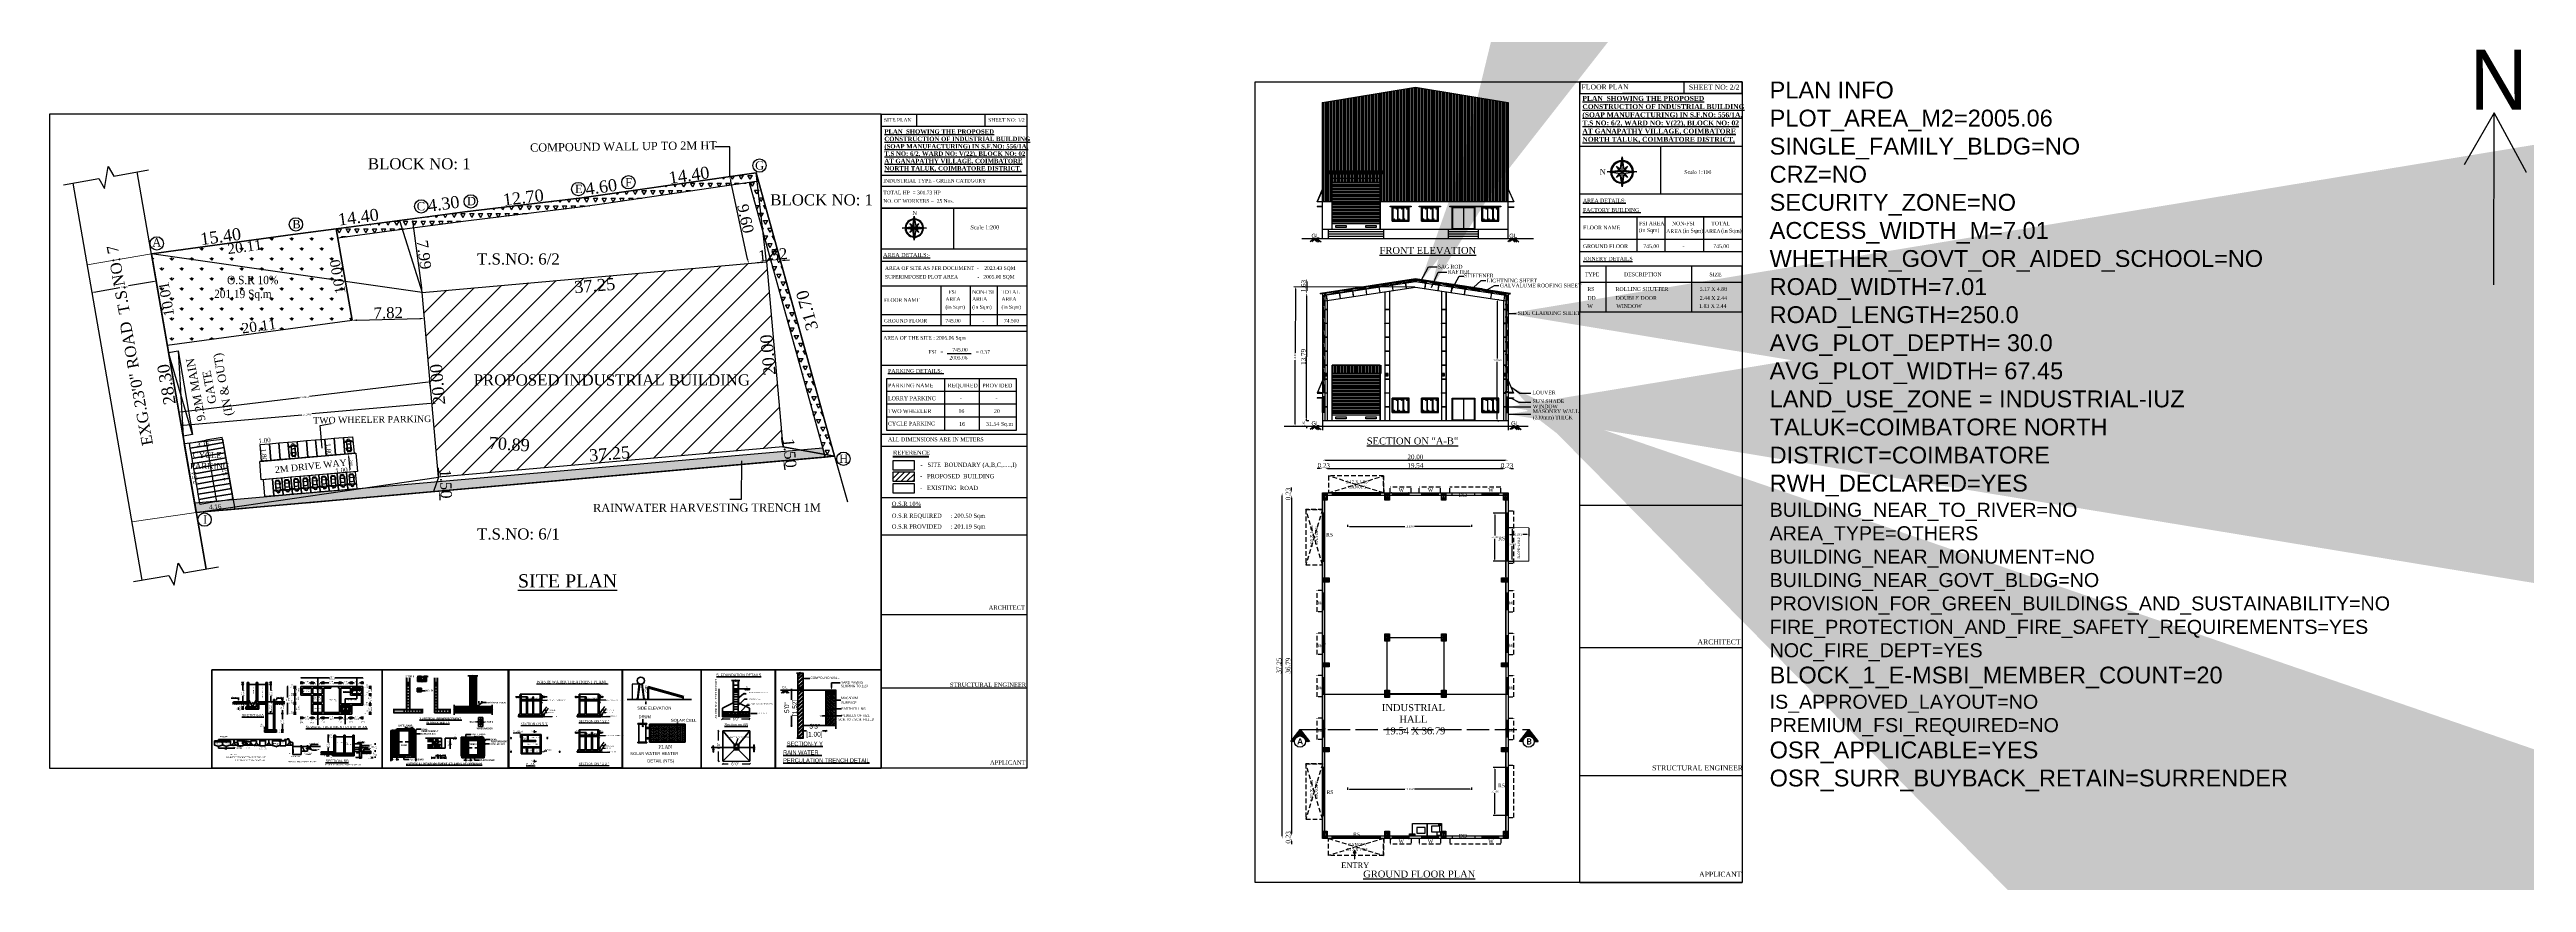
# Model space of a CAD drawing. Header units: metres. Extents: x 3660 to 3928, y -2018 to -1928.
import ezdxf
from ezdxf.lldxf.tags import DXFTag

# ---------------------------------------------------------------- set-up
doc = ezdxf.new("R2010")
doc.units = ezdxf.units.M
doc.header["$LTSCALE"] = 2
for name, pattern in [('ACAD_ISO02W100', [15, 12, -3]), ('CONTINOUS', [0]), ('CONTINULUS', [0]), ('HIDDEN', [0.375, 0.25, -0.125]), ('PHANTOM', [2.5, 1.25, -0.25, 0.25, -0.25, 0.25, -0.25])]:
    doc.linetypes.add(name, pattern=pattern)
for name, color, linetype, lineweight in [('09 Text', 9, 'Continuous', 15), ('2CON', 1, 'Continuous', 35), ('4CON', 3, 'Continuous', 35), ('5CON', 2, 'Continuous', 35), ('BLK_1_DA_RAMP_1', 1, 'Continuous', 0), ('col', 50, 'Continuous', 18), ('CROSS', 7, 'Continuous', 18), ('DIM', 62, 'Continuous', 0), ('DIST_EXIT', 7, 'Continuous', 0), ('GRID', 252, 'CENTER', 5), ('Line', 3, 'Continuous', 25), ('NOTIFIED_ROAD', 1, 'Continuous', 13), ('PURLIN', 221, 'Continuous', 20), ('ROAD_WIDTH', 1, 'Continuous', 0), ('sill', 2, 'Continuous', 13), ('Wall', 7, 'Continuous', 35), ('WINDOW', 5, 'Continuous', 20)]:
    doc.layers.add(name, color=color, linetype=linetype, lineweight=lineweight)
for name, color, linetype in [('3', 4, 'PHANTOM'), ('BLK_1_FLR_0_CARPET_AREA', 1, 'Continuous'), ('BLK_1_FLR_0_EXIT_WIDTH_DOOR', 2, 'Continuous'), ('BLK_1_FLR_0_REGULAR_ROOM_1', 117, 'Continuous'), ('BLK_1_FLR_0_URINAL', 235, 'Continuous'), ('BLK_1_FLR_0_WASH', 243, 'Continuous'), ('BLK_1_FLR_0_WATER_CLOSET', 213, 'Continuous'), ('BLK_1_HT_OF_BLDG', 5, 'Continuous'), ('BLK_1_LVL_0_BLDG_FOOT_PRINT', 1, 'Continuous'), ('BLK_1_LVL_0_FRONT_SETBACK', 2, 'Continuous'), ('BLK_1_LVL_0_REAR_SETBACK', 11, 'Continuous'), ('BLK_1_LVL_0_SIDE_SETBACK1', 171, 'Continuous'), ('BLK_1_LVL_0_SIDE_SETBACK2', 102, 'Continuous'), ('BLK_1_PLINTH_HEIGHT', 7, 'Continuous'), ('Bolt', 6, 'Continuous'), ('Cleat Plate', 253, 'Continuous'), ('CYCLE_PARKING', 250, 'Continuous'), ('Footing', 7, 'Continuous'), ('FUR', 241, 'Continuous'), ('GRID LINE', 11, 'CENTER'), ('JOI', 104, 'Continuous'), ('JOINERY', 2, 'Continuous'), ('Layer3', 156, 'Continuous'), ('Main Frame', 6, 'Continuous'), ('NORTH_DIRECTION', 7, 'Continuous'), ('OSR_PLAN', 7, 'Continuous'), ('OUTER FRAME', 7, 'Continuous'), ('OUTER_FRAME', 7, 'Continuous'), ('PLAN_INFO', 1, 'Continuous'), ('PLATES', 12, 'Continuous'), ('PLOT_BOUNDARY', 70, 'Continuous'), ('RWH', 130, 'Continuous'), ('SAG ROD', 4, 'Continuous'), ('tex', 3, 'Continuous'), ('TEXT', 255, 'Continuous'), ('TOILET_VENTILATION', 6, 'Continuous'), ('TWO_WHEELER_DRIVE_WAY', 6, 'Continuous'), ('WORKSHOP_AREA', 121, 'Continuous')]:
    doc.layers.add(name, color=color, linetype=linetype)
for name, color, linetype, plot in [('BLK_1_COVERED_AREA', 140, 'Continuous', False), ('BLK_1_FLR_0_BLT_UP_AREA', 1, 'Continuous', False), ('SHORTEST_DIST_TO_ROAD', 6, 'Continuous', False), ('TWO_WHEELER_PARKING', 2, 'Continuous', False)]:
    doc.layers.add(name, color=color, linetype=linetype, plot=plot)
doc.styles.add('1', font='times.ttf')
doc.styles.add('ANAND', font='times.ttf')
doc.styles.add('DIM 100', font='ARIALN.TTF', dxfattribs={"width": 0.85, "height": 0.23})
doc.styles.add('MtXpl_Times_New_Roma', font='times.ttf')
doc.styles.get("Standard").update_dxf_attribs({"font": 'arial.ttf'})
doc.styles.add('style1', font='times.ttf', dxfattribs={"width": 0.9})
doc.styles.add('style3', font='times.ttf')
doc.styles.add('t1', font='times.ttf')
doc.styles.add('t11', font='ARIALN.TTF', dxfattribs={"height": 9})
doc.styles.add('t12', font='ARIALN.TTF')
doc.styles.add('t14', font='BKANT.TTF')
doc.styles.add('t15', font='times.ttf')
doc.styles.add('t16', font='romantic.ttf', dxfattribs={"width": 0.75})
doc.styles.add('t18', font='romans.shx', dxfattribs={"bigfont": 'bigfont.shx'})
doc.styles.add('t19', font='times.ttf')
doc.styles.add('t21', font='romant.shx')
doc.styles.add('t22', font='MTCORSVA.TTF', dxfattribs={"height": 5000})
doc.styles.add('t3', font='arial.ttf')
doc.styles.add('t4', font='swisscl.ttf')
doc.styles.add('t7', font='arial.ttf')
doc.styles.add('t8', font='arialbd.ttf')
doc.styles.add('USA TEXT', font='GOTHIC.TTF')
doc.styles.add('X', font='times.ttf')
tags = doc.linetypes.add('CENTER', pattern=[2999.45, 1874.7, -374.9, 374.95, -374.9]).pattern_tags.tags
tags[10:11] = [DXFTag(74, 4), DXFTag(75, 0), DXFTag(340, '0'), DXFTag(46, 1.0), DXFTag(50, 0.0), DXFTag(44, 0.0), DXFTag(45, 0.0)]
tags[8:9] = [DXFTag(74, 4), DXFTag(75, 0), DXFTag(340, '0'), DXFTag(46, 1.0), DXFTag(50, 0.0), DXFTag(44, 0.0), DXFTag(45, 0.0)]
tags[6:7] = [DXFTag(74, 4), DXFTag(75, 0), DXFTag(340, '0'), DXFTag(46, 1.0), DXFTag(50, 0.0), DXFTag(44, 0.0), DXFTag(45, 0.0)]
tags[4:5] = [DXFTag(74, 4), DXFTag(75, 0), DXFTag(340, '0'), DXFTag(46, 1.0), DXFTag(50, 0.0), DXFTag(44, 0.0), DXFTag(45, 0.0)]
doc.dimstyles.new('AM_ISO$7', dxfattribs={"dimscale": 75, "dimtxt": 3, "dimasz": 3, "dimexe": 1, "dimexo": 1, "dimgap": 1.5, "dimtad": 1, "dimdec": 0, "dimdsep": 46, "dimtxsty": 'Standard', "dimcen": 0, "dimclrd": 256, "dimclre": 256, "dimclrt": 2, "dimadec": 0, "dimazin": 2, "dimtp": 0.1, "dimtm": 0.1, "dimtfac": 0.71, "dimtdec": 0, "dimtmove": 0, "dimatfit": 3, "dimfxl": 0, "dimlwd": -1, "dimlwe": -1, "dimarcsym": 0})
doc.dimstyles.new('d4', dxfattribs={"dimscale": 0, "dimtxt": 9, "dimasz": 4.5, "dimexe": 0.18, "dimexo": 0.0625, "dimgap": 2, "dimtad": 0, "dimlfac": 0.0254, "dimzin": 4, "dimdsep": 46, "dimtxsty": 't12', "dimblk1": 'OBLIQUE', "dimblk2": 'OBLIQUE', "dimsah": 1, "dimcen": 0.09, "dimse1": 1, "dimse2": 1, "dimadec": 0, "dimazin": 0, "dimtfac": 1, "dimtmove": 0, "dimatfit": 3, "dimldrblk": 'OBLIQUE', "dimfxl": 0, "dimtolj": 1, "dimtzin": 0, "dimarcsym": 0})
doc.dimstyles.new('d7', dxfattribs={"dimtxt": 15, "dimasz": 3, "dimexe": 0.18, "dimexo": 0.0625, "dimgap": 2, "dimtad": 0, "dimlfac": 0.0254, "dimzin": 12, "dimdsep": 46, "dimtxsty": 't1', "dimblk": 'OBLIQUE', "dimcen": 0.09, "dimse1": 1, "dimse2": 1, "dimclrd": 6, "dimclrt": 3, "dimadec": 0, "dimazin": 3, "dimtfac": 0.5, "dimtix": 1, "dimtofl": 0, "dimtmove": 1, "dimatfit": 0, "dimldrblk": 'OBLIQUE', "dimfxl": 0, "dimtolj": 1, "dimtzin": 0, "dimarcsym": 0})
doc.dimstyles.new('GRID DIM 400', dxfattribs={"dimscale": 0, "dimtxt": 0.8, "dimasz": 0.2, "dimexe": 0, "dimexo": 0, "dimgap": 0.2, "dimtad": 0, "dimlfac": -0.1, "dimzin": 1, "dimdsep": 46, "dimtxsty": 'DIM 100', "dimblk": 'ARCHTICK', "dimcen": 0, "dimclrd": 256, "dimclre": 252, "dimclrt": 4, "dimazin": 0, "dimtfac": 1, "dimtix": 1, "dimtofl": 0, "dimtmove": 2, "dimatfit": 0, "dimfxl": 0, "dimtolj": 1, "dimtzin": 0, "dimarcsym": 0})
doc.dimstyles.new('PLAN INNER', dxfattribs={"dimtxt": 1.25, "dimasz": 0.1, "dimexe": 0.18, "dimexo": 0.0625, "dimgap": 0.09, "dimtad": 1, "dimzin": 0, "dimdsep": 46, "dimtxsty": 'ANAND', "dimcen": 0.09, "dimse1": 1, "dimse2": 1, "dimsd1": 1, "dimsd2": 1, "dimadec": 0, "dimazin": 0, "dimtfac": 1, "dimtix": 1, "dimtofl": 0, "dimtmove": 2, "dimatfit": 0, "dimfxl": 0, "dimtolj": 1, "dimtzin": 0, "dimarcsym": 0})
doc.dimstyles.new('SETBACK', dxfattribs={"dimtxt": 1.25, "dimasz": 0.5, "dimexe": 0.18, "dimexo": 0.0625, "dimgap": 0.09, "dimtad": 1, "dimzin": 0, "dimdsep": 46, "dimtxsty": 'ANAND', "dimcen": 0.09, "dimse1": 1, "dimse2": 1, "dimadec": 0, "dimazin": 0, "dimtfac": 1, "dimtix": 1, "dimtofl": 0, "dimtmove": 2, "dimatfit": 0, "dimfxl": 0, "dimtolj": 1, "dimtzin": 0, "dimarcsym": 0})
doc.dimstyles.new('SITE PLAN', dxfattribs={"dimtxt": 1.75, "dimasz": 0.5, "dimexe": 0.18, "dimexo": 0.0625, "dimgap": 0.09, "dimtad": 1, "dimzin": 0, "dimdsep": 46, "dimtxsty": 'ANAND', "dimcen": 0.09, "dimse1": 1, "dimse2": 1, "dimsd1": 1, "dimsd2": 1, "dimadec": 0, "dimazin": 0, "dimtfac": 1, "dimtix": 1, "dimtofl": 0, "dimtmove": 2, "dimatfit": 0, "dimfxl": 0, "dimtolj": 1, "dimtzin": 0, "dimarcsym": 0})
doc.dimstyles.get("Standard").update_dxf_attribs({"dimtxt": 0.18, "dimasz": 0.18, "dimexe": 0.18, "dimexo": 0.0625, "dimgap": 0.09, "dimtad": 0, "dimtih": 1, "dimtoh": 1, "dimdec": 4, "dimzin": 0, "dimdsep": 46, "dimtxsty": 'Standard', "dimcen": 0.09, "dimadec": 0, "dimazin": 0, "dimtfac": 1, "dimtdec": 4, "dimtofl": 0, "dimtmove": 0, "dimatfit": 3, "dimfxl": 0, "dimtolj": 1, "dimtzin": 0, "dimarcsym": 0})
doc.dimstyles.new('STANDARD$0', dxfattribs={"dimtxt": 7, "dimasz": 3, "dimexe": 3, "dimexo": 1, "dimgap": 1.5, "dimtad": 1, "dimdec": 1, "dimzin": 1, "dimdsep": 46, "dimlunit": 4, "dimtxsty": 'Standard', "dimblk": 'OBLIQUE', "dimcen": 0.09375, "dimdle": 1, "dimclrd": 8, "dimclre": 8, "dimclrt": 7, "dimadec": 1, "dimazin": 0, "dimtfac": 1, "dimtdec": 1, "dimtix": 1, "dimtmove": 2, "dimatfit": 3, "dimldrblk": 'ARCHTICK', "dimfxl": 0, "dimfrac": 2, "dimtolj": 1, "dimtzin": 0, "dimarcsym": 0})
doc.dimstyles.new('V1', dxfattribs={"dimtxt": 0.5, "dimasz": 0.3, "dimexe": 0.18, "dimexo": 0.0625, "dimgap": 0.09, "dimtad": 1, "dimzin": 0, "dimdsep": 46, "dimtxsty": 'ANAND', "dimcen": 0.09, "dimse1": 1, "dimse2": 1, "dimadec": 0, "dimazin": 0, "dimtfac": 1, "dimtix": 1, "dimtofl": 0, "dimtmove": 2, "dimatfit": 0, "dimfxl": 0, "dimtolj": 1, "dimtzin": 0, "dimarcsym": 0})
pattern_1 = [(135, (379593.6891, -613332.9322), (-1.178511302, -1.178511302), [])]
pattern_2 = [(225, (582368.6085, -700766.0127), (1.178511302, -1.178511302), [])]

# ---------------------------------------------------------------- blocks, each defined once
blk = doc.blocks.new('*D79')
at = {"layer": 'Defpoints', "color": 0}
for p in [(3671.37, -1949.91), (3686.57, -1947.43), (3686.63, -1947.83)]:
    blk.add_point(p, dxfattribs=at)
at = {"color": 0, "insert": (3678.84, -1948.04), "char_height": 1.3, "attachment_point": 5, "rotation": 7.7372, "style": 'ANAND'}
blk.add_mtext('\\A1;15.40', dxfattribs=at)
blk = doc.blocks.new('*D80')
at = {"layer": 'Defpoints', "color": 0}
for p in [(3700.86, -1945.62), (3700.9, -1945.95), (3686.63, -1947.83)]:
    blk.add_point(p, dxfattribs=at)
at = {"color": 0, "insert": (3693.69, -1945.95), "char_height": 1.3, "attachment_point": 5, "rotation": 7.4971, "style": 'ANAND'}
blk.add_mtext('\\A1;14.40', dxfattribs=at)
blk = doc.blocks.new('*D81')
at = {"layer": 'Defpoints', "color": 0}
for p in [(3736.58, -1941.17), (3722.27, -1942.8), (3722.33, -1943.21)]:
    blk.add_point(p, dxfattribs=at)
at = {"color": 0, "insert": (3729.35, -1941.43), "char_height": 1.3, "attachment_point": 5, "rotation": 8.1484, "style": 'ANAND'}
blk.add_mtext('\\A1;14.40', dxfattribs=at)
blk = doc.blocks.new('*D82')
at = {"layer": 'Defpoints', "color": 0}
for p in [(3717.71, -1943.37), (3717.78, -1943.86), (3722.33, -1943.21)]:
    blk.add_point(p, dxfattribs=at)
at = {"color": 0, "insert": (3719.88, -1942.7), "char_height": 1.3, "attachment_point": 5, "rotation": 8.1484, "style": 'ANAND'}
blk.add_mtext('\\A1;4.60', dxfattribs=at)
blk = doc.blocks.new('*D83')
at = {"layer": 'Defpoints', "color": 0}
for p in [(3717.72, -1943.38), (3717.78, -1943.86), (3705.17, -1945.38)]:
    blk.add_point(p, dxfattribs=at)
at = {"color": 0, "insert": (3711.48, -1943.84), "char_height": 1.3, "attachment_point": 5, "rotation": 6.8969, "style": 'ANAND'}
blk.add_mtext('\\A1;12.70', dxfattribs=at)
blk = doc.blocks.new('*D73')
at = {"layer": 'Defpoints', "color": 0}
for p in [(3700.9, -1945.95), (3705.11, -1944.97), (3705.17, -1945.38)]:
    blk.add_point(p, dxfattribs=at)
at = {"color": 0, "insert": (3702.88, -1944.51), "char_height": 1.3, "attachment_point": 5, "rotation": 7.612, "style": 'ANAND'}
blk.add_mtext('\\A1;4.30', dxfattribs=at)
blk = doc.blocks.new('*D84')
at = {"layer": 'Defpoints', "color": 0}
for p in [(3674.32, -1966.89), (3745.04, -1971.72), (3745.07, -1971.39)]:
    blk.add_point(p, dxfattribs=at)
at = {"color": 0, "insert": (3709.97, -1970.43), "char_height": 1.3, "attachment_point": 5, "rotation": 356.0988, "style": 'ANAND'}
blk.add_mtext('\\A1;70.89', dxfattribs=at)
blk = doc.blocks.new('*D85')
at = {"layer": 'Defpoints', "color": 0}
for p in [(3671.37, -1949.91), (3674.68, -1978.05), (3676.21, -1977.79)]:
    blk.add_point(p, dxfattribs=at)
at = {"color": 0, "insert": (3673, -1963.98), "char_height": 1.3, "attachment_point": 5, "rotation": 99.8531, "style": 'ANAND'}
blk.add_mtext('\\A1;28.30', dxfattribs=at)
blk = doc.blocks.new('*D86')
at = {"layer": 'Defpoints', "color": 0}
for p in [(3736.58, -1941.17), (3743.84, -1972.05), (3745.04, -1971.72)]:
    blk.add_point(p, dxfattribs=at)
at = {"color": 0, "insert": (3742.09, -1956), "char_height": 1.3, "attachment_point": 5, "rotation": 105.4776, "style": 'ANAND'}
blk.add_mtext('\\A1;31.70', dxfattribs=at)
blk = doc.blocks.new('*D87')
at = {"layer": 'Defpoints', "color": 0}
for p in [(3737.69, -1950.78), (3737.78, -1951.75), (3700.58, -1954.05)]:
    blk.add_point(p, dxfattribs=at)
at = {"color": 0, "insert": (3719.18, -1953.33), "char_height": 1.3, "attachment_point": 5, "rotation": 5.0413, "style": 'ANAND'}
blk.add_mtext('\\A1;37.25', dxfattribs=at)
blk = doc.blocks.new('*D88')
at = {"layer": 'Defpoints', "color": 0}
for p in [(3700.58, -1954.05), (3701.75, -1953.95), (3702.34, -1973.98)]:
    blk.add_point(p, dxfattribs=at)
at = {"color": 0, "insert": (3702.24, -1963.98), "char_height": 1.3, "attachment_point": 5, "rotation": 95.0413, "style": 'ANAND'}
blk.add_mtext('\\A1;20.00', dxfattribs=at)
blk = doc.blocks.new('*D89')
at = {"layer": 'Defpoints', "color": 0}
for p in [(3737.69, -1950.78), (3738, -1970.83), (3739.45, -1970.7)]:
    blk.add_point(p, dxfattribs=at)
at = {"color": 0, "insert": (3737.87, -1960.8), "char_height": 1.3, "attachment_point": 5, "rotation": 95.0413, "style": 'ANAND'}
blk.add_mtext('\\A1;20.00', dxfattribs=at)
blk = doc.blocks.new('*D90')
at = {"layer": 'Defpoints', "color": 0}
for p in [(3739.45, -1970.7), (3702.28, -1973.24), (3702.34, -1973.98)]:
    blk.add_point(p, dxfattribs=at)
at = {"color": 0, "insert": (3720.78, -1971.47), "char_height": 1.3, "attachment_point": 5, "rotation": 5.0413, "style": 'ANAND'}
blk.add_mtext('\\A1;37.25', dxfattribs=at)
blk = doc.blocks.new('SCOOTER')
at = {"ltscale": 0.5}
for p, q in [((0, 247), (19, 269)), ((201, 918), (148, 918)), ((148, 918), (148, 682)), ((148, 682), (178, 682)), ((211, 977), (525, 977)), ((211, 735), (525, 735)), ((211, 729), (525, 729)), ((236, 952), (500, 952)), ((244, 1032), (501, 1032)), ((244, 986), (501, 986)), ((287, 114), (259, 31)), ((446, 114), (477, 31)), ((535, 918), (588, 918)), ((588, 682), (557, 682)), ((588, 918), (588, 682)), ((736, 247), (717, 269))]:
    blk.add_line(p, q, dxfattribs=at)
for centre, radius, start, end in [((368, 665), 557, 228.67793, 261.66837), ((368, 1119), 919, 247.67847, 292.32153), ((2733, 554), 2558, 170.4721, 187.60142), ((2733, 554), 2528, 170.94569, 182.82751), ((368, 963), 557, 253.27907, 286.72093), ((244, 1009), 22.9, 90, 270), ((368, 208), 208, 238.26603, 301.73397), ((366, -11), 148, 57.3208, 122.39067), ((368, 665), 557, 278.0431, 311.32207), ((-1997, 554), 2528, 357.17249, 9.05431), ((501, 1009), 22.9, 270, 90), ((-1997, 554), 2558, 352.39858, 9.5279)]:
    blk.add_arc(centre, radius, start, end, dxfattribs=at)
blk = doc.blocks.new('*D74')
at = {"layer": 'Defpoints', "color": 0}
for p in [(3691.4, -1973.63), (3692.4, -1973.55), (3692.4, -1973.55)]:
    blk.add_point(p, dxfattribs=at)
at = {"color": 0, "insert": (3691.87, -1973.24), "char_height": 0.5, "attachment_point": 5, "rotation": 4.8628, "style": 'ANAND'}
blk.add_mtext('\\A1;1.00', dxfattribs=at)
blk = doc.blocks.new('*D75')
at = {"layer": 'Defpoints', "color": 0}
for p in [(3683.11, -1970.46), (3683.26, -1972.26), (3683.86, -1972.2)]:
    blk.add_point(p, dxfattribs=at)
at = {"color": 0, "insert": (3683.52, -1971.58), "char_height": 0.5, "attachment_point": 5, "rotation": 274.8628, "style": 'ANAND'}
blk.add_mtext('\\A1;1.80', dxfattribs=at)
blk = doc.blocks.new('*D76')
at = {"layer": 'Defpoints', "color": 0}
for p in [(3683.1, -1970.41), (3684.1, -1970.33), (3684.1, -1970.33)]:
    blk.add_point(p, dxfattribs=at)
at = {"color": 0, "insert": (3683.57, -1970.03), "char_height": 0.5, "attachment_point": 5, "rotation": 4.8628, "style": 'ANAND'}
blk.add_mtext('\\A1;1.00', dxfattribs=at)
blk = doc.blocks.new('*D77')
at = {"layer": 'Defpoints', "color": 0}
for p in [(3690.08, -1969.87), (3690.23, -1971.66), (3690.84, -1971.61)]:
    blk.add_point(p, dxfattribs=at)
at = {"color": 0, "insert": (3690.49, -1970.99), "char_height": 0.5, "attachment_point": 5, "rotation": 274.8628, "style": 'ANAND'}
blk.add_mtext('\\A1;1.80', dxfattribs=at)
blk = doc.blocks.new('*D91')
at = {"layer": 'Defpoints', "color": 0}
for p in [(3701.64, -1966.02), (3701.7, -1966.67, 0), (3674.69, -1969.05, 0)]:
    blk.add_point(p, dxfattribs=at)
at = {"layer": 'SHORTEST_DIST_TO_ROAD', "color": 0, "lineweight": -2}
for p, q in [((3701.69, -1966.61), (3701.62, -1965.84)), ((3674.69, -1968.99), (3674.62, -1968.22)), ((3674.82, -1968.39), (3687.6, -1967.26)), ((3701.46, -1966.04), (3688.67, -1967.16))]:
    blk.add_line(p, q, dxfattribs=at)
at = {"layer": 'SHORTEST_DIST_TO_ROAD', "color": 0}
for points in [[(3674.81, -1968.36), (3674.82, -1968.42), (3674.64, -1968.4)], [(3701.46, -1966.01), (3701.46, -1966.07), (3701.64, -1966.02)]]:
    blk.add_solid(points, dxfattribs=at)
at = {"layer": 'SHORTEST_DIST_TO_ROAD', "color": 0, "insert": (3688.14, -1967.21), "char_height": 0.18, "attachment_point": 5}
blk.add_mtext('\\A1;27.1085', dxfattribs=at)
blk = doc.blocks.new('*D92')
at = {"layer": 'Defpoints', "color": 0}
for p in [(3674.92, -1970.36, 0), (3679.05, -1969.87, 0), (3679.09, -1970.26)]:
    blk.add_point(p, dxfattribs=at)
at = {"color": 0, "insert": (3676.98, -1970.47), "char_height": 0.5, "attachment_point": 5, "rotation": 6.741, "style": 'ANAND'}
blk.add_mtext('\\A1;4.16', dxfattribs=at)
blk = doc.blocks.new('*D93')
at = {"layer": 'Defpoints', "color": 0}
for p in [(3676.21, -1977.79, 0), (3680.35, -1977.34), (3680.36, -1977.42, 0)]:
    blk.add_point(p, dxfattribs=at)
at = {"color": 0, "insert": (3678.25, -1977.17), "char_height": 0.5, "attachment_point": 5, "rotation": 5.0413, "style": 'ANAND'}
blk.add_mtext('\\A1;4.16', dxfattribs=at)
blk = doc.blocks.new('*D94')
at = {"layer": 'Defpoints', "color": 0}
for p in [(3678.55, -1969.96), (3679.05, -1969.87, 0), (3680.34, -1977.33, 0)]:
    blk.add_point(p, dxfattribs=at)
at = {"color": 0, "insert": (3679.35, -1973.71), "char_height": 0.5, "attachment_point": 5, "rotation": 99.8522, "style": 'ANAND'}
blk.add_mtext('\\A1;7.57', dxfattribs=at)
blk = doc.blocks.new('*D78')
at = {"layer": 'Defpoints', "color": 0}
for p in [(3674.92, -1970.36, 0), (3675.2, -1970.31), (3676.21, -1977.79, 0)]:
    blk.add_point(p, dxfattribs=at)
at = {"color": 0, "insert": (3676.04, -1974.07), "char_height": 0.5, "attachment_point": 5, "rotation": 99.8532, "style": 'ANAND'}
blk.add_mtext('\\A1;7.54', dxfattribs=at)
blk = doc.blocks.new('*D95')
at = {"color": 0, "lineweight": -2}
for p, q in [((3737.19, -1950.83), (3736.69, -1950.87)), ((3739.71, -1950.59), (3740.2, -1950.55))]:
    blk.add_line(p, q, dxfattribs=at)
at = {"color": 0}
for points in [[(3737.19, -1950.74), (3737.2, -1950.91), (3737.69, -1950.78)], [(3739.7, -1950.51), (3739.71, -1950.68), (3739.21, -1950.64)]]:
    blk.add_solid(points, dxfattribs=at)
at = {"layer": 'Defpoints', "color": 0}
for p in [(3737.69, -1950.78, 0), (3739.21, -1950.64, 0), (3739.21, -1950.64)]:
    blk.add_point(p, dxfattribs=at)
at = {"color": 0, "insert": (3738.38, -1950.01), "char_height": 1.2, "attachment_point": 5, "rotation": 5.278, "style": 'ANAND'}
blk.add_mtext('\\A1;1.52', dxfattribs=at)
blk = doc.blocks.new('*D96')
at = {"color": 0, "lineweight": -2}
for p, q in [((3739.4, -1970.21), (3739.36, -1969.71)), ((3739.62, -1972.7), (3739.67, -1973.19))]:
    blk.add_line(p, q, dxfattribs=at)
at = {"color": 0}
for points in [[(3739.49, -1970.2), (3739.32, -1970.21), (3739.45, -1970.7)], [(3739.71, -1972.69), (3739.54, -1972.7), (3739.58, -1972.2)]]:
    blk.add_solid(points, dxfattribs=at)
at = {"layer": 'Defpoints', "color": 0}
for p in [(3739.45, -1970.7, 0), (3739.58, -1972.2, 0), (3739.58, -1972.2)]:
    blk.add_point(p, dxfattribs=at)
at = {"color": 0, "insert": (3740.21, -1971.39), "char_height": 1.2, "attachment_point": 5, "rotation": 275.0413, "style": 'ANAND'}
blk.add_mtext('\\A1;1.50', dxfattribs=at)
blk = doc.blocks.new('*D97')
at = {"color": 0, "lineweight": -2}
for p, q in [((3702.36, -1973.48), (3702.34, -1972.98)), ((3702.47, -1975.97), (3702.49, -1976.47))]:
    blk.add_line(p, q, dxfattribs=at)
at = {"color": 0}
for points in [[(3702.45, -1973.47), (3702.28, -1973.48), (3702.39, -1973.98)], [(3702.56, -1975.97), (3702.39, -1975.98), (3702.45, -1975.48)]]:
    blk.add_solid(points, dxfattribs=at)
at = {"layer": 'Defpoints', "color": 0}
for p in [(3702.34, -1973.98, 0), (3702.41, -1975.48, 0), (3702.45, -1975.48)]:
    blk.add_point(p, dxfattribs=at)
at = {"color": 0, "insert": (3703.12, -1974.7), "char_height": 1.2, "attachment_point": 5, "rotation": 272.4717, "style": 'ANAND'}
blk.add_mtext('\\A1;1.50', dxfattribs=at)
blk = doc.blocks.new('*D98')
at = {"color": 0, "lineweight": -2}
blk.add_line((3735.67, -1950.46), (3733.85, -1942.06), dxfattribs=at)
at = {"color": 0}
for points in [[(3733.93, -1942.04), (3733.76, -1942.08), (3733.74, -1941.57)], [(3735.75, -1950.44), (3735.59, -1950.48), (3735.78, -1950.95)]]:
    blk.add_solid(points, dxfattribs=at)
at = {"layer": 'Defpoints', "color": 0}
for p in [(3733.74, -1941.57, 0), (3733.74, -1941.57), (3735.78, -1950.95, 0)]:
    blk.add_point(p, dxfattribs=at)
at = {"color": 0, "insert": (3735.44, -1946.11), "char_height": 1.2, "attachment_point": 5, "rotation": 282.2528, "style": 'ANAND'}
blk.add_mtext('\\A1;9.60', dxfattribs=at)
blk = doc.blocks.new('*D99')
at = {"color": 0, "lineweight": -2}
blk.add_line((3700.52, -1953.56), (3699.61, -1946.63), dxfattribs=at)
at = {"color": 0}
for points in [[(3699.69, -1946.62), (3699.52, -1946.64), (3699.54, -1946.13)], [(3700.6, -1953.55), (3700.44, -1953.57), (3700.58, -1954.05)]]:
    blk.add_solid(points, dxfattribs=at)
at = {"layer": 'Defpoints', "color": 0}
for p in [(3699.54, -1946.13, 0), (3699.54, -1946.13), (3700.58, -1954.05, 0)]:
    blk.add_point(p, dxfattribs=at)
at = {"color": 0, "insert": (3700.76, -1950), "char_height": 1.2, "attachment_point": 5, "rotation": 277.4971, "style": 'ANAND'}
blk.add_mtext('\\A1;7.99', dxfattribs=at)
blk = doc.blocks.new('*D100')
at = {"color": 0, "lineweight": -2}
blk.add_line((3693.51, -1957.05), (3700.33, -1956.88), dxfattribs=at)
at = {"color": 0}
for points in [[(3693.51, -1956.97), (3693.52, -1957.14), (3693.01, -1957.07)], [(3700.33, -1956.8), (3700.34, -1956.97), (3700.83, -1956.87)]]:
    blk.add_solid(points, dxfattribs=at)
at = {"layer": 'Defpoints', "color": 0}
for p in [(3693.01, -1957.07, 0), (3700.83, -1956.87, 0), (3700.83, -1956.87)]:
    blk.add_point(p, dxfattribs=at)
at = {"color": 0, "insert": (3696.91, -1956.27), "char_height": 1.2, "attachment_point": 5, "rotation": 1.4437, "style": 'ANAND'}
blk.add_mtext('\\A1;7.82', dxfattribs=at)
blk = doc.blocks.new('*D101')
at = {"layer": 'Defpoints', "color": 0}
for p in [(3671.37, -1949.91, 0), (3671.77, -1949.84), (3673.08, -1959.76, 0)]:
    blk.add_point(p, dxfattribs=at)
at = {"color": 0, "insert": (3672.99, -1954.79), "char_height": 1.1, "attachment_point": 5, "rotation": 99.8531, "style": 'ANAND'}
blk.add_mtext('\\A1;10.01', dxfattribs=at)
blk = doc.blocks.new('*D102')
at = {"layer": 'Defpoints', "color": 0}
for p in [(3691.3, -1947.22, 0), (3671.37, -1949.91, 0), (3691.41, -1948.05)]:
    blk.add_point(p, dxfattribs=at)
at = {"color": 0, "insert": (3681.43, -1949.15), "char_height": 1.1, "attachment_point": 5, "rotation": 7.6809, "style": 'ANAND'}
blk.add_mtext('\\A1;20.11', dxfattribs=at)
blk = doc.blocks.new('*D103')
at = {"layer": 'Defpoints', "color": 0}
for p in [(3691.3, -1947.22, 0), (3692.11, -1957.22), (3693.01, -1957.07)]:
    blk.add_point(p, dxfattribs=at)
at = {"color": 0, "insert": (3691.46, -1952.37), "char_height": 1.1, "attachment_point": 5, "rotation": 99.8541, "style": 'ANAND'}
blk.add_mtext('\\A1;10.00', dxfattribs=at)
blk = doc.blocks.new('*D104')
at = {"layer": 'Defpoints', "color": 0}
for p in [(3692.97, -1956.75), (3693.01, -1957.07), (3673.08, -1959.76, 0)]:
    blk.add_point(p, dxfattribs=at)
at = {"color": 0, "insert": (3682.96, -1957.71), "char_height": 1.1, "attachment_point": 5, "rotation": 7.7104, "style": 'ANAND'}
blk.add_mtext('\\A1;20.11', dxfattribs=at)
blk = doc.blocks.new('_ArchTick')
at = {"color": 0, "linetype": 'ByBlock', "lineweight": -2, "const_width": 0.15}
blk.add_lwpolyline([(-0.5, -0.5), (0.5, 0.5)], dxfattribs=at)
blk = doc.blocks.new('RGHG')
at = {"color": 0, "lineweight": 40}
for p, q in [((286167.6, 37194.9), (286167.6, 37303.9)), ((286168.8, 37193.7), (286168.8, 37303.9)), ((286168.8, 37276.3), (286177.4, 37287.4)), ((286168.8, 37287.4), (286177.4, 37276.3)), ((286177.4, 37287.4), (286168.8, 37287.4)), ((286168.8, 37287.4), (286168.8, 37276.3)), ((286168.8, 37276.3), (286177.4, 37276.3)), ((286168.8, 37266.2), (286177.4, 37266.2)), ((286168.8, 37256), (286177.4, 37256)), ((286168.8, 37245.8), (286177.4, 37245.8)), ((286168.8, 37235.6), (286177.4, 37235.6)), ((286177.4, 37193.7), (286177.4, 37303.9)), ((286177.4, 37276.3), (286177.4, 37287.4)), ((286178.6, 37194.9), (286178.6, 37303.9)), ((286207.3, 37308.2), (286204, 37308.2)), ((286204.4, 37268.2), (286219.1, 37268.2)), ((286204.4, 37255.4), (286204.4, 37268.2)), ((286204.4, 37260.7), (286204.4, 37260.7)), ((286219.1, 37255.4), (286204.4, 37255.4)), ((286204.5, 37262.9), (286204.5, 37262.9)), ((286204.5, 37256), (286204.5, 37256)), ((286204.6, 37263.8), (286204.6, 37263.8)), ((286204.8, 37267.4), (286204.8, 37267.4)), ((286204.8, 37259.7), (286204.8, 37259.7)), ((286204.9, 37255.4), (286205, 37255.5)), ((286205, 37258.5), (286205, 37258.5)), ((286205, 37255.4), (286205, 37255.4)), ((286205.1, 37258.6), (286205.1, 37258.6)), ((286205.2, 37256.7), (286205.2, 37256.7)), ((286205.3, 37266.6), (286205.7, 37266.7)), ((286205.3, 37266.6), (286205.6, 37266.4)), ((286205.3, 37258.7), (286205.3, 37258.7)), ((286205.4, 37291.3), (286205.4, 37306.5)), ((286205.4, 37306.5), (286235.7, 37306.5)), ((286205.4, 37297.1), (286205.7, 37297.2)), ((286205.4, 37297), (286205.6, 37296.8)), ((286235.7, 37291.3), (286205.4, 37291.3)), ((286205.4, 37268), (286205.4, 37268)), ((286205.4, 37262.8), (286205.4, 37262.8)), ((286205.4, 37260.8), (286205.4, 37260.8)), ((286205.5, 37304.8), (286205.5, 37304.8)), ((286205.5, 37299.7), (286205.5, 37299.7)), ((286205.5, 37299.4), (286205.5, 37299.4)), ((286205.5, 37297.4), (286205.5, 37297.4)), ((286205.5, 37264.8), (286205.5, 37264.8)), ((286205.6, 37301.5), (286205.6, 37301.5)), ((286205.6, 37296.8), (286205.7, 37297.2)), ((286205.6, 37266.9), (286205.6, 37266.9)), ((286205.6, 37266.3), (286205.7, 37266.7)), ((286205.7, 37303.5), (286205.7, 37303.5)), ((286205.8, 37305.5), (286205.8, 37305.5)), ((286206, 37305.1), (286206.3, 37305.4)), ((286206, 37305.1), (286206.4, 37305)), ((286206, 37263.1), (286206, 37263.1)), ((286206, 37262.4), (286206, 37262.4)), ((286206.1, 37300.5), (286206.1, 37300.5)), ((286206.1, 37265.4), (286206.1, 37265.4)), ((286206.2, 37297.3), (286206.2, 37297.3)), ((286206.2, 37261.6), (286206.2, 37261.6)), ((286206.4, 37305), (286206.3, 37305.4)), ((286206.3, 37293.4), (286206.3, 37293.4)), ((286206.6, 37299.1), (286206.6, 37299.1)), ((286206.6, 37291.4), (286206.6, 37291.4)), ((286206.7, 37296.2), (286206.7, 37296.2)), ((286206.7, 37293.9), (286206.7, 37293.9)), ((286206.7, 37267.1), (286206.7, 37267.1)), ((286206.7, 37261), (286206.7, 37261)), ((286206.8, 37301.5), (286207.2, 37301.7)), ((286206.8, 37301.5), (286207.1, 37301.3)), ((286206.9, 37300.5), (286207.2, 37300.8)), ((286206.9, 37300.5), (286207.3, 37300.4)), ((286207, 37305), (286207, 37305)), ((286207.1, 37301.3), (286207.2, 37301.6)), ((286207.1, 37266.6), (286216.6, 37266.6)), ((286207.1, 37257.3), (286207.1, 37266.6)), ((286216.6, 37257.3), (286207.1, 37257.3)), ((286207.3, 37300.4), (286207.2, 37300.8)), ((286207.3, 37256.7), (286207.3, 37256.7)), ((286207.4, 37291.8), (286207.4, 37291.8)), ((286207.5, 37300.4), (286207.5, 37300.4)), ((286207.6, 37266.2), (286207.6, 37257.6)), ((286207.6, 37266.2), (286216.1, 37266.2)), ((286207.6, 37265.6), (286207.6, 37265.6)), ((286207.6, 37264.2), (286207.7, 37264.3)), ((286207.6, 37263.9), (286207.7, 37263.9)), ((286207.6, 37262.9), (286208, 37263.4)), ((286207.6, 37262.9), (286208.1, 37262.8)), ((286207.6, 37259.7), (286207.9, 37259.8)), ((286207.6, 37259.6), (286207.8, 37259.5)), ((286207.6, 37257.7), (286216.1, 37257.7)), ((286207.7, 37302.9), (286207.7, 37302.9)), ((286207.7, 37295.9), (286208, 37296.2)), ((286207.7, 37295.9), (286208.1, 37295.8)), ((286207.7, 37267.8), (286207.7, 37267.8)), ((286207.7, 37263.9), (286207.7, 37264.3)), ((286207.8, 37259.4), (286207.9, 37259.8)), ((286207.9, 37306), (286207.9, 37306)), ((286208.1, 37295.8), (286208, 37296.2)), ((286208.1, 37262.8), (286208, 37263.4)), ((286208.1, 37264.4), (286208.1, 37264.4)), ((286208.1, 37256.6), (286208.1, 37256.6)), ((286208.2, 37259.3), (286208.5, 37259.7)), ((286208.2, 37259.3), (286208.6, 37259.3)), ((286208.3, 37305.9), (286208.7, 37306.1)), ((286208.3, 37305.9), (286208.6, 37305.7)), ((286208.3, 37298.6), (286208.3, 37298.6)), ((286208.3, 37296.4), (286208.3, 37296.4)), ((286208.3, 37294), (286208.3, 37294)), ((286208.3, 37263.4), (286208.3, 37263.4)), ((286208.4, 37291.7), (286208.4, 37291.7)), ((286208.4, 37268.1), (286208.4, 37268.1)), ((286208.4, 37260.3), (286208.4, 37260.3)), ((286208.4, 37259.2), (286208.4, 37259.2)), ((286208.4, 37257.1), (286208.4, 37257.1)), ((286208.4, 37255.9), (286208.8, 37256.4)), ((286208.4, 37255.9), (286208.9, 37255.9)), ((286208.5, 37295.8), (286208.5, 37295.8)), ((286208.5, 37293.7), (286208.5, 37293.7)), ((286208.5, 37261.2), (286208.5, 37261.2)), ((286208.6, 37259.3), (286208.5, 37259.7)), ((286208.6, 37305.7), (286208.7, 37306.1)), ((286208.6, 37303.6), (286208.6, 37303.6)), ((286208.6, 37297.8), (286208.6, 37297.8)), ((286208.6, 37291.3), (286208.9, 37291.6)), ((286208.6, 37265.3), (286208.6, 37265.3)), ((286208.6, 37263.2), (286208.6, 37263.2)), ((286208.7, 37301.1), (286208.7, 37301.1)), ((286208.7, 37299.9), (286208.7, 37299.9)), ((286208.7, 37299.6), (286208.7, 37299.6)), ((286208.7, 37293.3), (286208.7, 37293.3)), ((286208.7, 37267.8), (286208.7, 37267.8)), ((286208.7, 37267.3), (286208.7, 37267.3)), ((286208.8, 37303.9), (286208.8, 37303.9)), ((286208.8, 37301.9), (286208.8, 37301.9)), ((286208.9, 37255.8), (286208.8, 37256.4)), ((286208.9, 37306), (286208.9, 37306)), ((286208.9, 37297), (286208.9, 37297)), ((286208.9, 37291.3), (286208.9, 37291.6)), ((286208.9, 37256.9), (286208.9, 37256.9)), ((286209, 37304.7), (286209, 37304.7)), ((286209, 37294.6), (286209.4, 37294.7)), ((286209, 37294.6), (286209.3, 37294.4)), ((286209, 37294.3), (286209, 37294.3)), ((286209, 37264.1), (286209.4, 37264.3)), ((286209, 37264.1), (286209.3, 37263.9)), ((286209, 37259.1), (286209, 37259.1)), ((286209.2, 37268), (286209.2, 37268)), ((286209.3, 37305.3), (286209.3, 37305.3)), ((286209.3, 37294.3), (286209.4, 37294.7)), ((286209.3, 37263.9), (286209.4, 37264.2)), ((286209.5, 37297.2), (286209.5, 37297.2)), ((286209.5, 37261.4), (286209.5, 37261.4)), ((286209.6, 37299.9), (286210.1, 37300.4)), ((286209.6, 37299.9), (286210.1, 37299.9)), ((286209.6, 37293.2), (286209.6, 37293.2)), ((286209.6, 37263.1), (286209.6, 37263.1)), ((286209.9, 37298.8), (286209.9, 37298.8)), ((286209.9, 37267), (286209.9, 37267)), ((286209.9, 37265.9), (286209.9, 37265.9)), ((286210, 37301), (286210, 37301)), ((286210.1, 37299.8), (286210.1, 37300.4)), ((286210.2, 37299.7), (286210.2, 37299.7)), ((286210.2, 37292), (286210.2, 37292)), ((286210.4, 37304.7), (286210.7, 37305)), ((286210.4, 37304.7), (286210.8, 37304.7)), ((286210.4, 37293), (286210.9, 37293.5)), ((286210.4, 37293), (286211, 37292.9)), ((286210.5, 37299), (286210.9, 37299.2)), ((286210.5, 37299), (286210.8, 37298.8)), ((286210.5, 37259.3), (286210.5, 37259.3)), ((286210.6, 37299.9), (286210.6, 37311.5)), ((286210.6, 37296.7), (286210.6, 37296.7)), ((286210.6, 37261.5), (286210.6, 37261.5)), ((286210.8, 37304.6), (286210.7, 37305)), ((286210.7, 37300.3), (286210.7, 37300.3)), ((286210.7, 37264.6), (286210.7, 37264.6)), ((286210.8, 37298.8), (286210.9, 37299.2)), ((286210.8, 37260.6), (286210.8, 37260.6)), ((286211, 37292.9), (286210.9, 37293.4)), ((286210.9, 37268.2), (286211, 37268.2)), ((286210.9, 37268.2), (286211.3, 37268.1)), ((286211.1, 37257.2), (286211.5, 37257.3)), ((286211.1, 37257.2), (286211.4, 37257)), ((286211.2, 37292.3), (286211.2, 37292.3)), ((286211.2, 37257.2), (286211.2, 37257.2)), ((286211.3, 37300.1), (286211.6, 37300.4)), ((286211.3, 37300.1), (286211.7, 37300.1)), ((286211.3, 37268.1), (286211.3, 37268.2)), ((286211.4, 37257), (286211.6, 37257.3)), ((286211.4, 37255.5), (286211.4, 37255.5)), ((286211.5, 37301.2), (286211.5, 37301.2)), ((286211.5, 37292.1), (286211.5, 37292.1)), ((286211.5, 37259.6), (286211.5, 37259.6)), ((286211.6, 37303.4), (286211.6, 37303.4)), ((286211.7, 37300), (286211.6, 37300.4)), ((286211.6, 37296.2), (286211.6, 37296.2)), ((286211.6, 37294.1), (286211.6, 37294.1)), ((286211.6, 37293.9), (286211.6, 37293.9)), ((286211.6, 37261.6), (286211.6, 37261.6)), ((286211.6, 37258.2), (286211.6, 37258.2)), ((286211.7, 37298.2), (286211.7, 37298.2)), ((286211.7, 37265.7), (286211.7, 37265.7)), ((286211.7, 37265), (286211.7, 37265)), ((286211.7, 37263.6), (286211.7, 37263.6)), ((286211.7, 37257.3), (286211.7, 37257.3)), ((286211.8, 37300.2), (286211.8, 37300.2)), ((286211.8, 37267.7), (286211.8, 37267.7)), ((286211.8, 37263.6), (286212.1, 37263.9)), ((286211.8, 37263.6), (286212.1, 37263.5)), ((286211.9, 37304.3), (286211.9, 37304.3)), ((286211.9, 37303.4), (286211.9, 37303.4)), ((286211.9, 37302.3), (286211.9, 37302.3)), ((286211.9, 37267.7), (286211.9, 37267.7)), ((286211.9, 37260.9), (286211.9, 37260.9)), ((286212, 37303.5), (286212.4, 37303.6)), ((286212, 37303.5), (286212.3, 37303.3)), ((286212, 37299.5), (286212, 37299.5)), ((286212.1, 37295.5), (286212.4, 37295.8)), ((286212.1, 37295.5), (286212.5, 37295.4)), ((286212.1, 37263.5), (286212.1, 37263.9)), ((286212.1, 37261.7), (286212.1, 37261.7)), ((286212.2, 37299.1), (286212.2, 37299.1)), ((286212.2, 37264), (286212.2, 37264)), ((286212.3, 37303.2), (286212.4, 37303.6)), ((286212.3, 37301.7), (286212.3, 37301.7)), ((286212.3, 37293.9), (286212.3, 37293.9)), ((286212.5, 37295.4), (286212.4, 37295.8)), ((286212.5, 37305.4), (286212.5, 37305.4)), ((286212.5, 37297.6), (286212.5, 37297.6)), ((286212.6, 37292.1), (286213.1, 37292.3)), ((286212.6, 37292.1), (286212.9, 37291.9)), ((286212.6, 37261.6), (286213.1, 37261.8)), ((286212.6, 37261.6), (286212.9, 37261.4)), ((286212.6, 37258.9), (286212.9, 37259.3)), ((286212.6, 37258.9), (286213, 37258.9)), ((286212.8, 37297), (286212.8, 37297)), ((286229.1, 37296.3), (286212.8, 37296.3)), ((286212.8, 37294.8), (286212.8, 37294.8)), ((286212.8, 37292.5), (286212.8, 37292.5)), ((286212.8, 37261.3), (286212.8, 37261.3)), ((286212.8, 37259.6), (286212.8, 37259.6)), ((286212.9, 37293.1), (286212.9, 37293.1)), ((286212.9, 37291.9), (286213.1, 37292.2)), ((286212.9, 37261.4), (286213.1, 37261.8)), ((286213, 37258.9), (286212.9, 37259.3)), ((286213, 37301.3), (286215.5, 37301.3)), ((286213.1, 37303.6), (286213.1, 37303.6)), ((286215.5, 37299.8), (286213.1, 37299.8)), ((286213.1, 37297.7), (286228.7, 37297.7)), ((286213.1, 37255.9), (286213.1, 37255.9)), ((286213.2, 37266.9), (286213.2, 37266.9)), ((286213.2, 37263.7), (286213.2, 37263.7)), ((286213.7, 37300.4), (286213.7, 37300.4)), ((286213.7, 37292.6), (286213.7, 37292.6)), ((286213.7, 37264.2), (286213.7, 37264.2)), ((286213.8, 37301.5), (286213.8, 37301.5)), ((286214, 37300.2), (286214, 37300.2)), ((286214, 37264.4), (286214, 37264.4)), ((286214.1, 37296.6), (286214.5, 37296.7)), ((286214.1, 37296.6), (286214.4, 37296.3)), ((286214.1, 37266.1), (286214.3, 37266.2)), ((286214.1, 37266.1), (286214.4, 37265.9)), ((286214.1, 37261.9), (286214.6, 37262.4)), ((286214.1, 37261.9), (286214.6, 37261.8)), ((286214.1, 37260.5), (286214.1, 37260.5)), ((286214.4, 37296.3), (286214.5, 37296.7)), ((286214.4, 37295), (286214.4, 37295)), ((286214.4, 37265.8), (286214.5, 37266.2)), ((286214.4, 37262), (286214.4, 37262)), ((286214.5, 37297.2), (286214.5, 37297.2)), ((286214.6, 37261.8), (286214.6, 37262.4)), ((286214.6, 37258), (286214.6, 37258)), ((286214.6, 37255.9), (286214.6, 37255.9)), ((286214.7, 37294.6), (286214.7, 37294.6)), ((286214.7, 37292.5), (286214.7, 37292.5)), ((286214.7, 37260), (286214.7, 37260)), ((286214.8, 37304.3), (286215.1, 37304.7)), ((286214.8, 37304.3), (286215.2, 37304.3)), ((286214.8, 37296.6), (286214.8, 37296.6)), ((286214.8, 37262.1), (286214.8, 37262.1)), ((286214.8, 37258.1), (286214.8, 37258.1)), ((286214.9, 37298.7), (286214.9, 37298.7)), ((286214.9, 37293.8), (286214.9, 37293.8)), ((286214.9, 37266.1), (286214.9, 37266.1)), ((286214.9, 37264.1), (286214.9, 37264.1)), ((286215, 37302.7), (286215, 37302.7)), ((286215, 37300.7), (286215, 37300.7)), ((286215, 37268.2), (286215, 37268.2)), ((286215, 37255.5), (286215, 37255.5)), ((286215.1, 37304.8), (286215.1, 37304.8)), ((286215.2, 37304.2), (286215.1, 37304.6)), ((286215.1, 37292.9), (286215.1, 37292.9)), ((286215.2, 37303.3), (286215.2, 37303.3)), ((286215.2, 37267.6), (286215.2, 37267.6)), ((286215.3, 37299.3), (286215.3, 37299.3)), ((286215.3, 37267.8), (286215.6, 37268.1)), ((286215.3, 37267.8), (286215.7, 37267.7)), ((286215.3, 37265.6), (286215.3, 37265.6)), ((286215.3, 37257.9), (286215.3, 37257.9)), ((286215.3, 37255.4), (286215.4, 37255.4)), ((286215.4, 37303.9), (286215.4, 37303.9)), ((286215.4, 37255.4), (286215.4, 37255.4)), ((286215.5, 37300.9), (286215.5, 37311.5)), ((286215.5, 37301.3), (286215.5, 37299.8)), ((286215.5, 37261.5), (286215.5, 37261.5)), ((286215.6, 37301), (286216, 37301.2)), ((286215.6, 37301), (286215.9, 37300.8)), ((286215.7, 37267.7), (286215.6, 37268.1)), ((286215.7, 37299.7), (286216, 37300.1)), ((286215.7, 37299.7), (286216.1, 37299.7)), ((286215.8, 37302.3), (286215.8, 37302.3)), ((286215.8, 37294.6), (286215.8, 37294.6)), ((286215.9, 37300.8), (286216, 37301.1)), ((286215.9, 37294.7), (286220.5, 37288.7)), ((286216.1, 37299.6), (286216, 37300)), ((286216, 37297.4), (286216, 37297.4)), ((286216, 37296.9), (286216, 37296.9)), ((286216, 37264.5), (286216, 37264.5)), ((286216, 37261.2), (286216, 37261.2)), ((286216.1, 37299.6), (286216.1, 37299.6)), ((286216.1, 37298.9), (286216.6, 37299.4)), ((286216.1, 37298.9), (286216.7, 37298.8)), ((286216.1, 37298.2), (286216.1, 37298.2)), ((286216.1, 37292.9), (286216.1, 37292.9)), ((286216.1, 37266.2), (286216.1, 37257.6)), ((286216.2, 37259.8), (286230.5, 37259.8)), ((286216.4, 37306.4), (286216.4, 37306.4)), ((286216.5, 37295.1), (286216.8, 37295.4)), ((286216.5, 37295.1), (286216.9, 37295.1)), ((286216.5, 37266.7), (286216.5, 37266.7)), ((286216.7, 37298.8), (286216.6, 37299.4)), ((286216.6, 37266.6), (286216.6, 37257.3)), ((286216.6, 37259.3), (286216.7, 37259.3)), ((286216.6, 37259), (286216.7, 37259.3)), ((286216.7, 37295.3), (286216.7, 37295.3)), ((286216.7, 37264.3), (286216.7, 37264.3)), ((286216.7, 37260.1), (286216.7, 37260.1)), ((286216.7, 37256.5), (286216.7, 37256.5)), ((286216.9, 37295), (286216.8, 37295.4)), ((286216.9, 37291.9), (286217.4, 37292.4)), ((286216.9, 37291.9), (286217.5, 37291.9)), ((286217, 37306.3), (286217, 37306.3)), ((286217, 37258.6), (286217.3, 37258.9)), ((286217, 37258.6), (286217.4, 37258.5)), ((286217.1, 37305.4), (286217.5, 37305.6)), ((286217.1, 37305.4), (286217.4, 37305.2)), ((286217.2, 37264.3), (286217.2, 37264.3)), ((286217.3, 37301), (286217.3, 37301)), ((286217.3, 37300), (286217.3, 37300)), ((286217.3, 37293.2), (286217.3, 37293.2)), ((286217.3, 37260.3), (286217.3, 37260.3)), ((286217.4, 37258.5), (286217.3, 37258.9)), ((286217.3, 37255.8), (286217.3, 37255.8)), ((286217.4, 37305.2), (286217.5, 37305.6)), ((286217.5, 37291.8), (286217.4, 37292.4)), ((286217.6, 37299.8), (286217.6, 37299.8)), ((286217.6, 37266.9), (286217.6, 37266.9)), ((286217.7, 37305.6), (286217.7, 37305.6)), ((286217.7, 37302), (286217.7, 37302)), ((286217.7, 37256.4), (286217.7, 37256.4)), ((286217.8, 37294.1), (286218.2, 37294.3)), ((286217.8, 37294.1), (286218.1, 37293.9)), ((286217.8, 37293), (286217.8, 37293)), ((286217.8, 37263.6), (286218.2, 37263.8)), ((286217.8, 37263.6), (286218.1, 37263.4)), ((286217.8, 37260.4), (286217.8, 37260.4)), ((286217.8, 37258.4), (286217.8, 37258.4)), ((286217.9, 37295), (286217.9, 37295)), ((286217.9, 37262.5), (286217.9, 37262.5)), ((286218, 37299.1), (286218, 37299.1)), ((286218, 37297.1), (286218, 37297.1)), ((286218, 37264.5), (286218, 37264.5)), ((286218.1, 37301.1), (286218.1, 37301.1)), ((286218.1, 37293.9), (286218.2, 37294.2)), ((286218.1, 37293.6), (286218.1, 37293.6)), ((286218.1, 37266.6), (286218.1, 37266.6)), ((286218.1, 37263.4), (286218.2, 37263.7)), ((286218.1, 37257.9), (286218.1, 37257.9)), ((286218.2, 37303.2), (286218.2, 37303.2)), ((286218.2, 37260.3), (286218.2, 37260.3)), ((286218.3, 37305.2), (286218.3, 37305.2)), ((286218.3, 37297.7), (286218.3, 37297.7)), ((286218.3, 37262.6), (286218.3, 37262.6)), ((286218.5, 37303.1), (286218.5, 37303.1)), ((286218.5, 37267.4), (286218.5, 37267.4)), ((286218.6, 37299.2), (286218.6, 37299.2)), ((286218.8, 37308.2), (286222.1, 37308.2)), ((286218.8, 37266.2), (286218.8, 37266.2)), ((286218.8, 37258.5), (286218.8, 37258.5)), ((286218.9, 37258.2), (286218.9, 37258.2)), ((286219, 37293.4), (286219, 37293.4)), ((286219.1, 37268.2), (286219.1, 37255.4)), ((286219.1, 37262.1), (286219.1, 37262.1)), ((286219.2, 37303.9), (286219.5, 37304.3)), ((286219.2, 37303.9), (286219.6, 37303.9)), ((286219.2, 37302.2), (286219.2, 37302.2)), ((286219.3, 37304.4), (286219.3, 37304.4)), ((286219.3, 37298.5), (286219.7, 37298.7)), ((286219.3, 37298.5), (286219.6, 37298.3)), ((286219.3, 37296.8), (286219.3, 37296.8)), ((286219.4, 37302.9), (286219.4, 37302.9)), ((286219.4, 37295.2), (286219.4, 37295.2)), ((286219.4, 37292.8), (286219.4, 37292.8)), ((286219.6, 37303.9), (286219.5, 37304.2)), ((286219.6, 37298.3), (286219.7, 37298.7)), ((286219.7, 37306.3), (286219.7, 37306.3)), ((286219.7, 37298.8), (286219.7, 37298.8)), ((286219.9, 37300.1), (286219.9, 37300.1)), ((286220.1, 37299.3), (286220.4, 37299.7)), ((286220.1, 37299.3), (286220.4, 37299.3)), ((286220.4, 37299.3), (286220.4, 37299.6)), ((286220.5, 37299.9), (286220.5, 37299.9)), ((286225.2, 37294.7), (286220.5, 37288.7)), ((286220.5, 37293.6), (286220.5, 37293.6)), ((286220.6, 37295.8), (286220.6, 37295.8)), ((286220.8, 37304.6), (286220.8, 37304.6)), ((286220.8, 37303), (286221.2, 37303.1)), ((286220.8, 37303), (286221.1, 37302.8)), ((286220.8, 37291.3), (286220.8, 37291.3)), ((286220.9, 37301.6), (286220.9, 37301.6)), ((286220.9, 37294.7), (286221.2, 37295.1)), ((286220.9, 37294.7), (286221.3, 37294.7)), ((286220.9, 37293.8), (286220.9, 37293.8)), ((286220.9, 37293.4), (286220.9, 37293.4)), ((286221, 37305.4), (286221, 37305.4)), ((286221, 37295.4), (286221, 37295.4)), ((286221.1, 37302.7), (286221.2, 37303.1)), ((286221.1, 37299.5), (286221.1, 37299.5)), ((286221.1, 37297.4), (286221.1, 37297.4)), ((286221.2, 37301.5), (286221.2, 37301.5)), ((286221.3, 37294.6), (286221.2, 37295)), ((286221.2, 37291.5), (286221.2, 37291.5)), ((286221.3, 37303.6), (286221.3, 37303.6)), ((286221.4, 37305.6), (286221.4, 37305.6)), ((286221.4, 37293.5), (286221.4, 37293.5)), ((286221.4, 37291.6), (286221.9, 37291.8)), ((286221.4, 37291.6), (286221.7, 37291.4)), ((286221.5, 37302.5), (286221.5, 37302.5)), ((286221.7, 37303), (286221.7, 37303)), ((286221.7, 37291.4), (286221.9, 37291.8)), ((286221.8, 37299.1), (286221.8, 37299.1)), ((286221.9, 37304.9), (286222.3, 37305.4)), ((286221.9, 37304.9), (286222.4, 37304.8)), ((286222.1, 37296), (286222.1, 37296)), ((286222.2, 37298.2), (286222.2, 37298.2)), ((286222.4, 37304.8), (286222.3, 37305.4)), ((286222.6, 37296.6), (286222.6, 37296.6)), ((286222.7, 37297.9), (286223.1, 37298.4)), ((286222.7, 37297.9), (286223.2, 37297.8)), ((286222.7, 37292.7), (286222.7, 37292.7)), ((286222.8, 37293.9), (286222.8, 37293.9)), ((286222.9, 37306.1), (286222.9, 37306.1)), ((286222.9, 37296.1), (286223.4, 37296.2)), ((286222.9, 37296.1), (286223.2, 37295.9)), ((286223, 37303.5), (286223, 37303.5)), ((286223, 37295.8), (286223, 37295.8)), ((286223.1, 37304.9), (286223.1, 37304.9)), ((286223.2, 37297.8), (286223.1, 37298.4)), ((286223.2, 37299.4), (286223.2, 37299.4)), ((286223.2, 37295.8), (286223.4, 37296.2)), ((286223.2, 37291.7), (286223.2, 37291.7)), ((286223.6, 37303.5), (286223.9, 37303.9)), ((286223.6, 37303.5), (286224, 37303.5)), ((286223.7, 37298.4), (286223.7, 37298.4)), ((286223.8, 37300.6), (286223.8, 37300.6)), ((286223.8, 37299.7), (286223.8, 37299.7)), ((286223.8, 37291.3), (286224, 37291.4)), ((286224, 37303.5), (286223.9, 37303.9)), ((286224, 37291.8), (286224, 37291.8)), ((286224, 37291.3), (286224, 37291.4)), ((286224.1, 37293.8), (286224.1, 37293.8)), ((286227.5, 37308.2), (286224.2, 37308.2)), ((286224.2, 37305.3), (286224.2, 37305.3)), ((286224.2, 37297.9), (286224.2, 37297.9)), ((286224.2, 37295.9), (286224.2, 37295.9)), ((286224.3, 37299.9), (286224.3, 37299.9)), ((286224.4, 37302), (286224.4, 37302)), ((286224.4, 37300.5), (286224.8, 37300.7)), ((286224.4, 37300.5), (286224.7, 37300.3)), ((286224.4, 37296.3), (286224.4, 37296.3)), ((286224.4, 37294.4), (286224.4, 37294.4)), ((286224.5, 37306.1), (286224.5, 37306.1)), ((286224.5, 37304), (286224.5, 37304)), ((286224.5, 37302.2), (286224.5, 37302.2)), ((286224.5, 37298.9), (286224.8, 37299.3)), ((286224.5, 37298.9), (286224.8, 37298.9)), ((286224.7, 37300.3), (286224.8, 37300.6)), ((286224.7, 37293.4), (286224.7, 37293.4)), ((286224.8, 37298.9), (286224.8, 37299.3)), ((286225, 37302.9), (286225, 37302.9)), ((286225.1, 37298.9), (286225.1, 37298.9)), ((286225.1, 37292), (286225.1, 37292)), ((286225.3, 37300.8), (286225.3, 37300.8)), ((286225.3, 37294.3), (286225.6, 37294.7)), ((286225.3, 37294.3), (286225.7, 37294.3)), ((286225.4, 37303), (286225.4, 37303)), ((286225.7, 37294.3), (286225.6, 37294.6)), ((286225.9, 37304.9), (286226.3, 37305.1)), ((286225.9, 37304.9), (286226.2, 37304.7)), ((286225.9, 37296.5), (286225.9, 37296.5)), ((286226, 37298.7), (286226, 37298.7)), ((286226, 37292.5), (286226, 37292.5)), ((286226.2, 37306), (286226.2, 37306)), ((286226.2, 37304.7), (286226.3, 37305.1)), ((286226.4, 37301.3), (286226.4, 37299.8)), ((286228.9, 37301.3), (286226.4, 37301.3)), ((286226.4, 37299.8), (286228.8, 37299.8)), ((286226.5, 37296.4), (286226.5, 37296.4)), ((286226.6, 37304.2), (286226.6, 37304.2)), ((286226.6, 37293.6), (286227, 37293.8)), ((286226.6, 37293.6), (286226.9, 37293.4)), ((286226.6, 37292.2), (286226.6, 37292.2)), ((286226.7, 37294.4), (286226.7, 37294.4)), ((286226.8, 37300.1), (286226.8, 37300.1)), ((286226.8, 37292.3), (286226.8, 37292.3)), ((286226.9, 37303.2), (286226.9, 37303.2)), ((286226.9, 37293.4), (286227, 37293.7)), ((286227, 37305.4), (286227, 37305.4)), ((286227.1, 37299.6), (286227.1, 37299.6)), ((286227.2, 37294.3), (286227.2, 37294.3)), ((286227.2, 37292.2), (286227.2, 37292.2)), ((286227.3, 37296.3), (286227.3, 37296.3)), ((286227.4, 37298.3), (286227.4, 37298.3)), ((286227.5, 37305.2), (286227.5, 37305.2)), ((286227.5, 37302.4), (286227.5, 37302.4)), ((286227.5, 37300.4), (286227.5, 37300.4)), ((286227.6, 37304.5), (286227.6, 37304.5)), ((286227.6, 37301.1), (286227.6, 37301.1)), ((286227.7, 37306.5), (286227.7, 37306.5)), ((286227.9, 37293.2), (286227.9, 37293.2)), ((286228, 37303.2), (286228.3, 37303.5)), ((286228, 37303.2), (286228.4, 37303.1)), ((286228, 37302.8), (286228, 37302.8)), ((286228, 37295.1), (286228, 37295.1)), ((286228.1, 37298), (286228.5, 37298.2)), ((286228.1, 37298), (286228.4, 37297.8)), ((286228.2, 37294.6), (286228.2, 37294.6)), ((286228.4, 37303.1), (286228.3, 37303.5)), ((286228.3, 37302.7), (286228.3, 37302.7)), ((286228.3, 37296.8), (286228.3, 37296.8)), ((286228.4, 37303.9), (286228.9, 37304.4)), ((286228.4, 37303.9), (286228.9, 37303.8)), ((286228.4, 37298.8), (286228.4, 37298.8)), ((286228.4, 37297.8), (286228.5, 37298.2)), ((286228.5, 37305.6), (286228.5, 37305.6)), ((286228.9, 37303.8), (286228.9, 37304.4)), ((286228.9, 37292.5), (286228.9, 37292.5)), ((286229.1, 37296.3), (286229.1, 37296.3)), ((286229.2, 37303.5), (286229.2, 37303.5)), ((286229.2, 37296.9), (286229.7, 37297.4)), ((286229.2, 37296.9), (286229.8, 37296.8)), ((286229.2, 37292.4), (286229.2, 37292.4)), ((286229.5, 37305.8), (286229.5, 37305.8)), ((286229.6, 37302.5), (286230, 37302.6)), ((286229.6, 37302.5), (286229.9, 37302.3)), ((286229.8, 37296.8), (286229.7, 37297.4)), ((286229.7, 37293.9), (286230, 37294.3)), ((286229.7, 37293.9), (286230.1, 37293.9)), ((286229.8, 37297), (286229.8, 37297)), ((286229.9, 37302.2), (286230, 37302.6)), ((286229.9, 37299.2), (286229.9, 37299.2)), ((286230.1, 37293.9), (286230, 37294.3)), ((286230.1, 37304.8), (286230.1, 37304.8)), ((286230.1, 37297), (286230.1, 37297)), ((286230.3, 37299.5), (286230.3, 37299.5)), ((286230.3, 37294.7), (286230.3, 37294.7)), ((286230.3, 37292.6), (286230.3, 37292.6)), ((286230.4, 37300.7), (286230.4, 37300.7)), ((286230.4, 37296.7), (286230.4, 37296.7)), ((286230.4, 37292.9), (286230.4, 37292.9)), ((286230.5, 37298.7), (286230.5, 37298.7)), ((286230.5, 37294.9), (286230.5, 37294.9)), ((286230.6, 37302.8), (286230.6, 37302.8)), ((286230.6, 37300.8), (286230.6, 37300.8)), ((286230.7, 37304.8), (286230.7, 37304.8)), ((286230.8, 37300.9), (286230.8, 37311.5)), ((286230.8, 37305), (286230.8, 37305)), ((286231.2, 37293.1), (286231.2, 37293.1)), ((286231.4, 37299.4), (286231.4, 37299.4)), ((286231.5, 37302.6), (286231.5, 37302.6)), ((286231.5, 37301.6), (286231.5, 37301.6)), ((286231.6, 37303.4), (286231.6, 37303.4)), ((286231.6, 37298.6), (286231.6, 37298.6)), ((286231.6, 37295.7), (286231.6, 37295.7)), ((286231.7, 37295.6), (286232.2, 37295.7)), ((286231.7, 37295.6), (286232, 37295.4)), ((286232, 37295.3), (286232.2, 37295.7)), ((286232.1, 37297.3), (286232.1, 37297.3)), ((286232.4, 37302.8), (286232.7, 37303.1)), ((286232.4, 37302.8), (286232.8, 37302.7)), ((286232.4, 37296.2), (286232.4, 37296.2)), ((286232.5, 37292.3), (286232.5, 37292.3)), ((286232.8, 37302.7), (286232.7, 37303.1)), ((286232.8, 37293), (286232.8, 37293)), ((286233, 37301.8), (286233, 37301.8)), ((286233.1, 37304), (286233.1, 37304)), ((286233.2, 37300), (286233.6, 37300.2)), ((286233.2, 37300), (286233.5, 37299.8)), ((286233.3, 37298.2), (286233.6, 37298.5)), ((286233.3, 37298.2), (286233.6, 37298.1)), ((286233.4, 37293.1), (286233.4, 37293.1)), ((286233.5, 37299.8), (286233.6, 37300.2)), ((286233.5, 37295.1), (286233.5, 37295.1)), ((286233.6, 37299.3), (286233.6, 37299.3)), ((286233.6, 37298.1), (286233.6, 37298.5)), ((286233.6, 37297.2), (286233.6, 37297.2)), ((286233.7, 37305.4), (286233.7, 37305.4)), ((286233.7, 37301.2), (286233.7, 37301.2)), ((286233.7, 37299.7), (286233.7, 37299.7)), ((286233.7, 37299.2), (286233.7, 37299.2)), ((286233.7, 37297.6), (286233.7, 37297.6)), ((286233.8, 37303.3), (286233.8, 37303.3)), ((286233.9, 37305.3), (286233.9, 37305.3)), ((286233.9, 37301.3), (286233.9, 37301.3)), ((286233.9, 37293.5), (286233.9, 37293.5)), ((286234, 37304.9), (286234, 37304.9)), ((286234.1, 37293.6), (286234.4, 37293.9)), ((286234.1, 37293.6), (286234.5, 37293.5)), ((286234.3, 37293.2), (286234.3, 37293.2)), ((286234.4, 37295.4), (286234.4, 37295.4)), ((286234.5, 37293.5), (286234.4, 37293.9)), ((286234.5, 37292.9), (286234.5, 37292.9)), ((286234.7, 37304.5), (286235.1, 37304.6)), ((286234.7, 37304.5), (286235, 37304.3)), ((286234.7, 37304.2), (286234.7, 37304.2)), ((286234.8, 37302.5), (286234.8, 37302.5)), ((286234.9, 37302.9), (286235.4, 37303.4)), ((286234.9, 37302.9), (286235.5, 37302.8)), ((286234.9, 37298.5), (286234.9, 37298.5)), ((286235, 37304.2), (286235.1, 37304.6)), ((286235.2, 37304), (286235.2, 37304)), ((286235.2, 37296.3), (286235.2, 37296.3)), ((286235.5, 37302.8), (286235.4, 37303.3)), ((286235.4, 37302.1), (286235.4, 37302.1)), ((286235.4, 37293.1), (286235.7, 37293.2)), ((286235.4, 37293.1), (286235.7, 37292.9)), ((286235.7, 37299.9), (286235.7, 37311.5)), ((286235.7, 37306.5), (286235.7, 37291.3)), ((286235.7, 37296.1), (286235.7, 37296.1)), ((286235.7, 37292.9), (286235.7, 37292.9)), ((286239, 37308.2), (286242.3, 37308.2)), ((286263.1, 37183.8), (286263.1, 37303.9)), ((286264.3, 37185.1), (286264.3, 37303.9)), ((286264.3, 37276.3), (286272.9, 37287.4)), ((286264.3, 37287.4), (286272.9, 37276.3)), ((286272.9, 37287.4), (286264.3, 37287.4)), ((286264.3, 37287.4), (286264.3, 37276.3)), ((286264.3, 37276.3), (286272.9, 37276.3)), ((286264.3, 37266.2), (286272.9, 37266.2)), ((286264.3, 37256), (286272.9, 37256)), ((286264.3, 37245.8), (286272.9, 37245.8)), ((286264.3, 37235.6), (286272.9, 37235.6)), ((286272.9, 37193.7), (286272.9, 37303.9)), ((286272.9, 37276.3), (286272.9, 37287.4)), ((286274.1, 37194.9), (286274.1, 37303.9)), ((286377.7, 37310.8), (286392.6, 37310.8)), ((286385.6, 37310.8), (286385.6, 37205.8)), ((286385.6, 37310.2), (286393.1, 37310.2)), ((286385.6, 37305.3), (286407.7, 37305.3)), ((286385.6, 37300.4), (286407.7, 37300.4)), ((286385.6, 37295.5), (286407.7, 37295.5)), ((286385.6, 37290.6), (286407.7, 37290.6)), ((286385.6, 37285.7), (286407.7, 37285.7)), ((286385.6, 37280.8), (286407.7, 37280.8)), ((286385.6, 37275.9), (286407.7, 37275.9)), ((286385.6, 37271), (286407.7, 37271)), ((286385.6, 37266.1), (286407.7, 37266.1)), ((286385.6, 37261.2), (286407.7, 37261.2)), ((286385.6, 37256.3), (286407.7, 37256.3)), ((286385.6, 37251.4), (286407.7, 37251.4)), ((286385.6, 37246.5), (286407.7, 37246.5)), ((286385.6, 37241.6), (286407.7, 37241.6)), ((286385.6, 37236.7), (286407.7, 37236.7)), ((286387.2, 37305.3), (286387.2, 37310.2)), ((286387.2, 37295.5), (286387.2, 37300.4)), ((286387.2, 37285.7), (286387.2, 37290.6)), ((286387.2, 37275.9), (286387.2, 37280.8)), ((286387.2, 37266.1), (286387.2, 37271)), ((286387.2, 37256.3), (286387.2, 37261.2)), ((286387.2, 37246.5), (286387.2, 37251.4)), ((286387.2, 37236.7), (286387.2, 37241.6)), ((286392.1, 37310.2), (286392.1, 37310.8)), ((286392.1, 37300.4), (286392.1, 37305.3)), ((286392.1, 37290.6), (286392.1, 37295.5)), ((286392.1, 37280.8), (286392.1, 37285.7)), ((286392.1, 37271), (286392.1, 37275.9)), ((286392.1, 37261.2), (286392.1, 37266.1)), ((286392.1, 37251.4), (286392.1, 37256.3)), ((286392.1, 37241.6), (286392.1, 37246.5)), ((286392.1, 37231.8), (286392.1, 37236.7)), ((286392.6, 37310.8), (286394.9, 37308)), ((286394.9, 37308), (286394.3, 37312.8)), ((286394.3, 37312.8), (286396.3, 37310.8)), ((286394.7, 37310.2), (286407.7, 37310.2)), ((286396.3, 37310.8), (286412.6, 37310.8)), ((286397, 37305.3), (286397, 37310.2)), ((286397, 37295.5), (286397, 37300.4)), ((286397, 37285.7), (286397, 37290.6)), ((286397, 37275.9), (286397, 37280.8)), ((286397, 37266.1), (286397, 37271)), ((286397, 37256.3), (286397, 37261.2)), ((286397, 37246.5), (286397, 37251.4)), ((286397, 37236.7), (286397, 37241.6)), ((286401.9, 37310.2), (286401.9, 37310.8)), ((286401.9, 37300.4), (286401.9, 37305.3)), ((286401.9, 37290.6), (286401.9, 37295.5)), ((286401.9, 37280.8), (286401.9, 37285.7)), ((286401.9, 37271), (286401.9, 37275.9)), ((286401.9, 37261.2), (286401.9, 37266.1)), ((286401.9, 37251.4), (286401.9, 37256.3)), ((286401.9, 37241.6), (286401.9, 37246.5)), ((286401.9, 37231.8), (286401.9, 37236.7)), ((286406.8, 37305.3), (286406.8, 37310.2)), ((286406.8, 37295.5), (286406.8, 37300.4)), ((286406.8, 37285.7), (286406.8, 37290.6)), ((286406.8, 37275.9), (286406.8, 37280.8)), ((286406.8, 37266.1), (286406.8, 37271)), ((286406.8, 37256.3), (286406.8, 37261.2)), ((286406.8, 37246.5), (286406.8, 37251.4)), ((286406.8, 37236.7), (286406.8, 37241.6)), ((286407.7, 37310.8), (286407.7, 37205.8)), ((286125.1, 37189.7), (286123, 37190)), ((286123, 37190), (286123.9, 37189.1)), ((286167.6, 37194.9), (286123.8, 37194.9)), ((286168.8, 37193.7), (286123.8, 37193.7)), ((286222.5, 37185.1), (286123.8, 37185.1)), ((286222.5, 37183.8), (286123.8, 37183.8)), ((286123.9, 37197.4), (286123.9, 37190.8)), ((286123.9, 37190.8), (286125.1, 37189.7)), ((286123.9, 37189.1), (286123.9, 37181.9)), ((286158.7, 37193.7), (286158.7, 37185.1)), ((286168.8, 37225.4), (286177.4, 37225.4)), ((286168.8, 37215.2), (286177.4, 37215.2)), ((286168.8, 37205.1), (286177.4, 37205.1)), ((286168.8, 37193.7), (286168.8, 37185.1)), ((286168.8, 37193.7), (286177.4, 37193.7)), ((286168.8, 37185.2), (286177.4, 37185.2)), ((286177.4, 37193.7), (286222.5, 37193.7)), ((286177.4, 37193.7), (286177.4, 37185.1)), ((286178.6, 37194.9), (286222.5, 37194.9)), ((286187.6, 37193.7), (286187.6, 37185.1)), ((286197.8, 37193.7), (286197.8, 37185.1)), ((286208, 37193.7), (286208, 37185.1)), ((286218.2, 37193.7), (286218.2, 37185.1)), ((286223.7, 37189.7), (286221.6, 37190)), ((286221.6, 37190), (286222.5, 37189.1)), ((286222.5, 37197.4), (286222.5, 37190.8)), ((286222.5, 37190.8), (286223.7, 37189.7)), ((286222.5, 37189.1), (286222.5, 37181.9)), ((286317.9, 37183.8), (286263.1, 37183.8)), ((286264.3, 37225.4), (286272.9, 37225.4)), ((286264.3, 37215.2), (286272.9, 37215.2)), ((286264.3, 37212.7), (286264.3, 37185.1)), ((286264.3, 37205.1), (286272.9, 37205.1)), ((286264.3, 37193.7), (286272.9, 37193.7)), ((286264.3, 37185.2), (286289.1, 37185.2)), ((286317.9, 37185.1), (286264.3, 37185.1)), ((286272.9, 37193.7), (286317.9, 37193.7)), ((286272.9, 37193.7), (286272.9, 37185.1)), ((286274.1, 37194.9), (286317.9, 37194.9)), ((286283.1, 37193.7), (286283.1, 37185.1)), ((286293.3, 37193.7), (286293.3, 37185.1)), ((286303.5, 37193.7), (286303.5, 37185.1)), ((286313.6, 37193.7), (286313.6, 37185.1)), ((286319.2, 37189.7), (286317, 37190)), ((286317, 37190), (286317.9, 37189.1)), ((286317.9, 37197.3), (286317.9, 37190.7)), ((286317.9, 37190.7), (286319.2, 37189.7)), ((286317.9, 37189.1), (286317.9, 37181.8)), ((286333.7, 37194.4), (286328.9, 37195.1)), ((286328.9, 37195.1), (286330.9, 37193.1)), ((286330.9, 37211.6), (286330.9, 37196.8)), ((286385.6, 37205.8), (286330.9, 37205.8)), ((286330.9, 37202.4), (286462.4, 37202.4)), ((286330.9, 37197.5), (286390.7, 37197.5)), ((286330.9, 37196.8), (286333.7, 37194.4)), ((286330.9, 37193.1), (286330.9, 37176.7)), ((286330.9, 37192.6), (286390.7, 37192.6)), ((286330.9, 37187.7), (286462.4, 37187.7)), ((286462.4, 37183.8), (286330.9, 37183.8)), ((286333.3, 37202.4), (286333.3, 37205.8)), ((286333.3, 37194.8), (286333.3, 37197.5)), ((286333.3, 37192.6), (286333.3, 37194.5)), ((286333.3, 37183.8), (286333.3, 37187.7)), ((286338.2, 37197.5), (286338.2, 37202.4)), ((286338.2, 37187.7), (286338.2, 37192.6)), ((286343.1, 37202.4), (286343.1, 37205.8)), ((286343.1, 37192.6), (286343.1, 37197.5)), ((286343.1, 37183.8), (286343.1, 37187.7)), ((286348, 37197.5), (286348, 37202.4)), ((286348, 37187.7), (286348, 37192.6)), ((286352.9, 37202.4), (286352.9, 37205.8)), ((286352.9, 37192.6), (286352.9, 37197.5)), ((286352.9, 37183.8), (286352.9, 37187.7)), ((286357.8, 37197.5), (286357.8, 37202.4)), ((286357.8, 37187.7), (286357.8, 37192.6)), ((286362.7, 37202.4), (286362.7, 37205.8)), ((286362.7, 37192.6), (286362.7, 37197.5)), ((286362.7, 37183.8), (286362.7, 37187.7)), ((286367.6, 37197.5), (286367.6, 37202.4)), ((286367.6, 37187.7), (286367.6, 37192.6)), ((286372.5, 37202.4), (286372.5, 37205.8)), ((286372.5, 37192.6), (286372.5, 37197.5)), ((286372.5, 37183.8), (286372.5, 37187.7)), ((286377.4, 37197.5), (286377.4, 37202.4)), ((286377.4, 37187.7), (286377.4, 37192.6)), ((286382.3, 37202.4), (286382.3, 37205.8)), ((286382.3, 37192.6), (286382.3, 37197.5)), ((286382.3, 37183.8), (286382.3, 37187.7)), ((286385.6, 37231.8), (286407.7, 37231.8)), ((286385.6, 37226.9), (286407.7, 37226.9)), ((286385.6, 37222), (286407.7, 37222)), ((286385.6, 37217.1), (286407.7, 37217.1)), ((286385.6, 37212.2), (286407.7, 37212.2)), ((286385.6, 37207.3), (286407.7, 37207.3)), ((286387.2, 37226.9), (286387.2, 37231.8)), ((286387.2, 37217.1), (286387.2, 37222)), ((286387.2, 37207.3), (286387.2, 37212.2)), ((286387.2, 37197.5), (286387.2, 37202.4)), ((286387.2, 37187.7), (286387.2, 37192.6)), ((286390.7, 37200.7), (286402.3, 37200.7)), ((286390.7, 37189.4), (286390.7, 37200.7)), ((286402.3, 37189.4), (286390.7, 37189.4)), ((286392.1, 37222), (286392.1, 37226.9)), ((286392.1, 37212.2), (286392.1, 37217.1)), ((286392.1, 37202.4), (286392.1, 37207.3)), ((286392.1, 37183.8), (286392.1, 37187.7)), ((286397, 37226.9), (286397, 37231.8)), ((286397, 37217.1), (286397, 37222)), ((286397, 37207.3), (286397, 37212.2)), ((286397, 37200.7), (286397, 37202.4)), ((286397, 37187.7), (286397, 37189.4)), ((286400.7, 37221.3), (286402.9, 37221.6)), ((286401.9, 37222), (286401.9, 37226.9)), ((286401.9, 37212.2), (286401.9, 37217.1)), ((286401.9, 37202.4), (286401.9, 37207.3)), ((286401.9, 37183.8), (286401.9, 37187.7)), ((286402, 37229), (286402, 37222.4)), ((286402.9, 37221.6), (286402, 37220.8)), ((286402, 37220.8), (286402, 37213.5)), ((286402, 37219.1), (286402, 37212.5)), ((286402.3, 37200.7), (286402.3, 37189.4)), ((286402.3, 37197.5), (286462.4, 37197.5)), ((286402.3, 37192.6), (286462.4, 37192.6)), ((286406.3, 37224.3), (286406.3, 37215.7)), ((286406.8, 37226.9), (286406.8, 37231.8)), ((286406.8, 37217.1), (286406.8, 37222)), ((286406.8, 37207.3), (286406.8, 37212.2)), ((286406.8, 37197.5), (286406.8, 37202.4)), ((286406.8, 37187.7), (286406.8, 37192.6)), ((286407.7, 37205.8), (286462.4, 37205.8)), ((286423.7, 37152.4), (286409.4, 37152.4)), ((286411.7, 37202.4), (286411.7, 37205.8)), ((286411.7, 37192.6), (286411.7, 37197.5)), ((286411.7, 37183.8), (286411.7, 37187.7)), ((286414.8, 37167.1), (286430, 37167.1)), ((286414.8, 37136.9), (286414.8, 37167.1)), ((286416.4, 37224.3), (286416.4, 37215.7)), ((286416.6, 37197.5), (286416.6, 37202.4)), ((286416.6, 37187.7), (286416.6, 37192.6)), ((286420.1, 37160.3), (286420.1, 37157.8)), ((286420.1, 37157.8), (286421.5, 37157.8)), ((286421.5, 37202.4), (286421.5, 37205.8)), ((286421.5, 37192.6), (286421.5, 37197.5)), ((286421.5, 37183.8), (286421.5, 37187.7)), ((286421.5, 37157.8), (286421.5, 37160.3)), ((286423.7, 37144.6), (286423.7, 37160.2)), ((286425.5, 37222.4), (286424.3, 37221.3)), ((286425, 37160.5), (286425, 37144.2)), ((286426.4, 37197.5), (286426.4, 37202.4)), ((286426.4, 37187.7), (286426.4, 37192.6)), ((286426.6, 37224.3), (286426.6, 37215.7)), ((286426.6, 37156.7), (286432.6, 37152)), ((286426.6, 37147.3), (286432.6, 37152)), ((286430, 37167.1), (286430, 37136.9)), ((286431.3, 37202.4), (286431.3, 37205.8)), ((286431.3, 37192.6), (286431.3, 37197.5)), ((286431.3, 37183.8), (286431.3, 37187.7)), ((286432.6, 37152), (286436, 37152)), ((286432.6, 37152), (286436, 37152)), ((286436.2, 37197.5), (286436.2, 37202.4)), ((286436.2, 37187.7), (286436.2, 37192.6)), ((286441.1, 37202.4), (286441.1, 37205.8)), ((286441.1, 37192.6), (286441.1, 37197.5)), ((286441.1, 37183.8), (286441.1, 37187.7)), ((286446, 37197.5), (286446, 37202.4)), ((286446, 37187.7), (286446, 37192.6)), ((286450.9, 37202.4), (286450.9, 37205.8)), ((286450.9, 37192.6), (286450.9, 37197.5)), ((286450.9, 37183.8), (286450.9, 37187.7)), ((286455.8, 37197.5), (286455.8, 37202.4)), ((286455.8, 37187.7), (286455.8, 37192.6)), ((286462.4, 37196.8), (286459.6, 37194.4)), ((286459.6, 37194.4), (286464.4, 37195.1)), ((286460.7, 37202.4), (286460.7, 37205.8)), ((286460.7, 37195.3), (286460.7, 37197.5)), ((286460.7, 37192.6), (286460.7, 37194.5)), ((286460.7, 37183.8), (286460.7, 37187.7)), ((286462.4, 37211.6), (286462.4, 37196.8)), ((286464.4, 37195.1), (286462.4, 37193.1)), ((286462.4, 37193.1), (286462.4, 37176.7)), ((286113.7, 37123), (286113.7, 37016.9)), ((286133.8, 37123), (286113.7, 37123)), ((286113.7, 37120.9), (286133.8, 37120.9)), ((286113.7, 37116), (286133.8, 37116)), ((286113.7, 37111.1), (286133.8, 37111.1)), ((286113.7, 37106.2), (286133.8, 37106.2)), ((286113.7, 37101.3), (286133.8, 37101.3)), ((286113.7, 37096.4), (286133.8, 37096.4)), ((286113.7, 37091.5), (286133.8, 37091.5)), ((286113.7, 37086.6), (286133.8, 37086.6)), ((286113.7, 37081.7), (286133.8, 37081.7)), ((286113.7, 37076.8), (286133.8, 37076.8)), ((286113.7, 37071.9), (286133.8, 37071.9)), ((286113.7, 37067), (286133.8, 37067)), ((286114.4, 37116), (286114.4, 37120.9)), ((286114.4, 37106.2), (286114.4, 37111.1)), ((286114.4, 37096.4), (286114.4, 37101.3)), ((286114.4, 37086.6), (286114.4, 37091.5)), ((286114.4, 37076.8), (286114.4, 37081.7)), ((286114.4, 37067), (286114.4, 37071.9)), ((286117, 37123.7), (286117, 37123.7)), ((286117.9, 37124.9), (286117.9, 37124.9)), ((286117.9, 37124.3), (286117.9, 37124.3)), ((286118, 37126.3), (286118, 37126.3)), ((286118.1, 37124.1), (286118.1, 37124.1)), ((286118.6, 37126.1), (286118.6, 37126.1)), ((286118.6, 37123.9), (286118.6, 37123.9)), ((286119.2, 37124.1), (286119.2, 37124.1)), ((286119.3, 37120.9), (286119.3, 37123)), ((286119.3, 37111.1), (286119.3, 37116)), ((286119.3, 37101.3), (286119.3, 37106.2)), ((286119.3, 37091.5), (286119.3, 37096.4)), ((286119.3, 37081.7), (286119.3, 37086.6)), ((286119.3, 37071.9), (286119.3, 37076.8)), ((286119.3, 37062.1), (286119.3, 37067)), ((286120.2, 37126.3), (286120.2, 37126.3)), ((286120.9, 37124.2), (286120.9, 37124.2)), ((286121.1, 37124.7), (286121.1, 37124.7)), ((286121.2, 37124.7), (286121.2, 37124.7)), ((286121.7, 37124.7), (286121.7, 37124.7)), ((286122.5, 37126.6), (286122.5, 37126.6)), ((286122.5, 37123.9), (286122.5, 37123.9)), ((286124, 37124.5), (286124.4, 37124.7)), ((286124, 37124.5), (286124.3, 37124.3)), ((286124.2, 37123.1), (286124.2, 37123.1)), ((286124.2, 37116), (286124.2, 37120.9)), ((286124.2, 37106.2), (286124.2, 37111.1)), ((286124.2, 37096.4), (286124.2, 37101.3)), ((286124.2, 37086.6), (286124.2, 37091.5)), ((286124.2, 37076.8), (286124.2, 37081.7)), ((286124.2, 37067), (286124.2, 37071.9)), ((286124.3, 37125.2), (286124.3, 37125.2)), ((286124.3, 37124.3), (286124.4, 37124.6)), ((286124.5, 37124.6), (286124.5, 37124.6)), ((286124.7, 37124.7), (286124.7, 37124.7)), ((286125.3, 37125.3), (286125.3, 37125.3)), ((286125.8, 37123.8), (286125.8, 37123.8)), ((286126.3, 37124.9), (286126.3, 37124.9)), ((286127.2, 37126.4), (286127.5, 37126.4)), ((286127.3, 37123.5), (286127.3, 37123.5)), ((286127.4, 37125.6), (286127.4, 37125.6)), ((286127.7, 37124.5), (286127.7, 37124.5)), ((286128.2, 37084.1), (286153.6, 37084.1)), ((286128.6, 37125.2), (286128.6, 37125.2)), ((286128.8, 37125.9), (286128.8, 37125.9)), ((286129, 37123.6), (286129, 37123.6)), ((286129.1, 37126.5), (286129.6, 37126.6)), ((286129.1, 37126.5), (286129.4, 37126.3)), ((286129.1, 37120.9), (286129.1, 37123)), ((286129.1, 37111.1), (286129.1, 37116)), ((286129.1, 37101.3), (286129.1, 37106.2)), ((286129.1, 37091.5), (286129.1, 37096.4)), ((286129.1, 37081.7), (286129.1, 37086.6)), ((286129.1, 37071.9), (286129.1, 37076.8)), ((286129.1, 37062.1), (286129.1, 37067)), ((286129.4, 37126.2), (286129.6, 37126.6)), ((286130.1, 37128.7), (286130.1, 37128.7)), ((286130.2, 37127.6), (286130.2, 37127.6)), ((286130.5, 37124), (286130.5, 37124)), ((286130.6, 37128.1), (286130.6, 37128.1)), ((286130.6, 37126), (286130.6, 37126)), ((286130.9, 37123.3), (286130.9, 37123.3)), ((286131, 37124.3), (286131, 37124.3)), ((286131.6, 37126), (286131.9, 37126.4)), ((286131.6, 37126), (286131.9, 37126)), ((286131.9, 37126), (286131.9, 37126.4)), ((286132.2, 37127.5), (286132.2, 37127.5)), ((286132.3, 37123.5), (286132.3, 37123.5)), ((286132.4, 37126.5), (286132.4, 37126.5)), ((286132.4, 37123.5), (286132.4, 37123.5)), ((286132.5, 37125.7), (286132.5, 37125.7)), ((286132.8, 37124), (286133.2, 37124.2)), ((286132.8, 37124), (286133.1, 37123.8)), ((286133.1, 37123.8), (286133.2, 37124.1)), ((286133.6, 37124.4), (286133.6, 37124.4)), ((286133.7, 37126.5), (286133.7, 37126.5)), ((286147.6, 37129), (286133.8, 37129)), ((286133.8, 37129), (286133.8, 37036.4)), ((286133.8, 37128.5), (286133.8, 37128.5)), ((286139.3, 37123), (286133.8, 37123)), ((286133.8, 37112.8), (286133.9, 37112.8)), ((286133.8, 37112.6), (286133.9, 37112.8)), ((286133.8, 37085.1), (286134, 37085.3)), ((286133.8, 37084.8), (286134.1, 37084.7)), ((286133.8, 37066.9), (286134.1, 37067.3)), ((286133.8, 37066.9), (286134.2, 37066.9)), ((286133.9, 37114.7), (286133.9, 37114.7)), ((286133.9, 37073), (286133.9, 37073)), ((286134, 37125.9), (286134, 37125.9)), ((286134, 37110.7), (286134, 37110.7)), ((286134, 37101.7), (286134, 37101.7)), ((286134, 37089.6), (286134.3, 37089.9)), ((286134, 37089.6), (286134.3, 37089.5)), ((286134.1, 37084.7), (286134, 37085.3)), ((286134, 37075.2), (286134, 37075.2)), ((286134, 37074.2), (286134.4, 37074.3)), ((286134, 37074.2), (286134.3, 37074)), ((286134.1, 37128.1), (286134.1, 37128.1)), ((286134.1, 37112.2), (286134.4, 37112.6)), ((286134.1, 37112.2), (286134.5, 37112.2)), ((286134.1, 37101.3), (286134.6, 37101.5)), ((286134.1, 37101.3), (286134.4, 37101.1)), ((286134.1, 37089.3), (286134.1, 37089.3)), ((286134.2, 37066.8), (286134.1, 37067.2)), ((286134.2, 37085.4), (286134.2, 37085.4)), ((286134.3, 37128.5), (286134.7, 37128.6)), ((286134.3, 37128.5), (286134.6, 37128.2)), ((286134.3, 37124.2), (286134.3, 37124.2)), ((286134.3, 37089.5), (286134.3, 37089.9)), ((286134.3, 37084.1), (286134.3, 37084.1)), ((286134.3, 37077.8), (286134.8, 37078.3)), ((286134.3, 37077.8), (286134.9, 37077.7)), ((286134.3, 37073.9), (286134.4, 37074.3)), ((286134.4, 37112.7), (286134.4, 37112.7)), ((286134.5, 37112.2), (286134.4, 37112.5)), ((286134.4, 37101.1), (286134.6, 37101.4)), ((286134.4, 37098.8), (286134.4, 37098.8)), ((286134.4, 37086.3), (286134.4, 37086.3)), ((286134.6, 37128.2), (286134.7, 37128.6)), ((286134.6, 37095.1), (286134.6, 37095.1)), ((286134.6, 37073.4), (286134.6, 37073.4)), ((286134.6, 37070.9), (286134.6, 37070.9)), ((286134.6, 37067.7), (286134.6, 37067.7)), ((286134.6, 37065.7), (286134.6, 37065.7)), ((286134.7, 37123.8), (286134.7, 37123.8)), ((286134.7, 37097.3), (286134.7, 37097.3)), ((286134.7, 37069.8), (286134.7, 37069.8)), ((286134.8, 37108.3), (286134.8, 37108.3)), ((286134.8, 37090), (286135.2, 37090.1)), ((286134.8, 37090), (286135.1, 37089.8)), ((286134.8, 37085), (286135.1, 37085.3)), ((286134.8, 37085), (286135.2, 37084.9)), ((286134.9, 37077.7), (286134.8, 37078.3)), ((286134.8, 37071.8), (286134.8, 37071.8)), ((286134.9, 37117.1), (286135.4, 37117.3)), ((286134.9, 37117.1), (286135.3, 37116.9)), ((286134.9, 37106.2), (286134.9, 37106.2)), ((286134.9, 37104.4), (286134.9, 37104.4)), ((286134.9, 37082.9), (286134.9, 37082.9)), ((286134.9, 37075.9), (286134.9, 37075.9)), ((286134.9, 37073.8), (286134.9, 37073.8)), ((286135, 37108.4), (286135, 37108.4)), ((286135, 37107.6), (286135.3, 37108)), ((286135, 37107.6), (286135.3, 37107.6)), ((286135, 37082), (286135, 37082)), ((286135, 37079), (286135, 37079)), ((286135, 37077.9), (286135, 37077.9)), ((286135.1, 37117.8), (286135.1, 37117.8)), ((286135.1, 37089.7), (286135.2, 37090.1)), ((286135.2, 37084.9), (286135.1, 37085.3)), ((286135.1, 37079.9), (286135.1, 37079.9)), ((286135.1, 37070.8), (286135.6, 37071.3)), ((286135.1, 37070.8), (286135.7, 37070.8)), ((286135.2, 37125.7), (286135.7, 37126.2)), ((286135.2, 37125.7), (286135.7, 37125.6)), ((286135.2, 37084), (286135.2, 37084)), ((286135.2, 37082), (286135.2, 37082)), ((286135.3, 37117.3), (286135.3, 37117.3)), ((286135.3, 37116.9), (286135.4, 37117.2)), ((286135.3, 37107.5), (286135.3, 37107.9)), ((286135.3, 37093), (286135.3, 37093)), ((286135.3, 37092.4), (286135.3, 37092.4)), ((286135.3, 37086.1), (286135.3, 37086.1)), ((286135.3, 37066.6), (286135.3, 37066.6)), ((286135.4, 37119.5), (286135.4, 37119.5)), ((286135.4, 37090.1), (286135.4, 37090.1)), ((286135.4, 37088.1), (286135.4, 37088.1)), ((286135.5, 37127.3), (286135.5, 37127.3)), ((286135.5, 37092.2), (286135.5, 37092.2)), ((286135.5, 37078.6), (286135.9, 37078.8)), ((286135.5, 37078.6), (286135.8, 37078.4)), ((286135.5, 37075.4), (286135.5, 37075.4)), ((286135.5, 37067), (286135.5, 37067)), ((286135.6, 37128.3), (286135.6, 37128.3)), ((286135.6, 37123.4), (286135.6, 37123.4)), ((286135.6, 37105.8), (286135.9, 37105.8)), ((286135.6, 37105.8), (286135.9, 37105.6)), ((286135.6, 37101.9), (286135.6, 37101.9)), ((286135.6, 37094.2), (286135.6, 37094.2)), ((286135.6, 37084.7), (286135.6, 37084.7)), ((286135.6, 37077.6), (286135.6, 37077.6)), ((286135.6, 37077), (286135.6, 37077)), ((286135.7, 37070.7), (286135.6, 37071.3)), ((286135.6, 37069.2), (286135.6, 37069.2)), ((286135.7, 37125.6), (286135.7, 37126.1)), ((286135.7, 37123.5), (286135.7, 37123.5)), ((286135.7, 37115.7), (286135.7, 37115.7)), ((286135.7, 37108), (286135.7, 37108)), ((286135.7, 37104.1), (286135.7, 37104.1)), ((286135.7, 37100.2), (286135.7, 37100.2)), ((286135.7, 37098.3), (286135.7, 37098.3)), ((286135.7, 37098), (286135.7, 37098)), ((286135.7, 37096.3), (286135.7, 37096.3)), ((286135.7, 37092.5), (286135.7, 37092.5)), ((286135.7, 37080.3), (286135.9, 37080.6)), ((286135.7, 37080.3), (286135.9, 37080.3)), ((286135.8, 37103), (286135.9, 37103.1)), ((286135.8, 37103), (286135.9, 37103)), ((286135.8, 37100.3), (286135.8, 37100.3)), ((286135.8, 37078.4), (286135.9, 37078.6)), ((286135.8, 37076.5), (286135.8, 37076.5)), ((286135.8, 37065.1), (286135.8, 37065.1)), ((286135.9, 37123), (286135.9, 37037.5)), ((286135.9, 37072.8), (286135.9, 37072.8)), ((286136, 37127.1), (286136, 37127.1)), ((286136, 37125.7), (286136.3, 37126)), ((286136, 37125.7), (286136.3, 37125.6)), ((286136.3, 37126.2), (286136.3, 37126.2)), ((286136.3, 37125.6), (286136.3, 37126)), ((286136.7, 37124.8), (286136.7, 37124.8)), ((286136.8, 37126.8), (286136.8, 37126.8)), ((286136.9, 37128.9), (286136.9, 37128.9)), ((286137.5, 37124.1), (286137.5, 37124.1)), ((286137.9, 37128.6), (286137.9, 37128.6)), ((286137.9, 37126), (286138.4, 37126.2)), ((286137.9, 37126), (286138.2, 37125.8)), ((286138.2, 37125.8), (286138.4, 37126.1)), ((286138.6, 37124.3), (286138.6, 37124.3)), ((286138.7, 37127.2), (286138.7, 37127.2)), ((286138.8, 37123.2), (286138.8, 37123.2)), ((286139.3, 37124.1), (286139.3, 37124.1)), ((286139.3, 37123), (286177.4, 37123)), ((286139.3, 37037.5), (286139.3, 37123)), ((286139.5, 37127.8), (286139.5, 37127.8)), ((286139.8, 37123.2), (286139.8, 37123.2)), ((286139.9, 37125.3), (286139.9, 37125.3)), ((286140, 37127.3), (286140, 37127.3)), ((286140.1, 37124.5), (286140.1, 37124.5)), ((286140.2, 37126.7), (286140.2, 37126.7)), ((286140.4, 37125.3), (286140.7, 37125.6)), ((286140.4, 37125.3), (286140.7, 37125.2)), ((286140.5, 37121.8), (286176.2, 37121.8)), ((286140.5, 37038.7), (286140.5, 37121.8)), ((286140.7, 37125.2), (286140.7, 37125.6)), ((286140.8, 37123.9), (286140.8, 37123.9)), ((286141.6, 37123.5), (286142, 37123.7)), ((286141.6, 37123.5), (286141.9, 37123.3)), ((286141.7, 37126.9), (286141.7, 37126.9)), ((286141.7, 37124.7), (286142.2, 37125.2)), ((286141.7, 37124.7), (286142.3, 37124.6)), ((286141.9, 37123.3), (286142, 37123.7)), ((286142, 37127), (286142, 37127)), ((286142.1, 37123.1), (286142.1, 37123.1)), ((286142.3, 37124.6), (286142.2, 37125.1)), ((286142.4, 37124.8), (286142.4, 37124.8)), ((286142.9, 37124.7), (286142.9, 37124.7)), ((286143, 37125.7), (286143, 37125.7)), ((286143, 37123.7), (286143, 37123.7)), ((286143.1, 37128.4), (286143.1, 37128.4)), ((286143.1, 37128), (286143.5, 37128.1)), ((286143.1, 37128), (286143.4, 37127.8)), ((286143.1, 37127.7), (286143.1, 37127.7)), ((286143.4, 37127.7), (286143.5, 37128.1)), ((286144, 37127.2), (286144, 37127.2)), ((286144.1, 37123.8), (286144.1, 37123.8)), ((286144.3, 37123.4), (286144.3, 37123.4)), ((286144.8, 37124.9), (286145.1, 37125.2)), ((286144.8, 37124.9), (286145.1, 37124.9)), ((286145.1, 37124.8), (286145.1, 37125.2)), ((286145.3, 37126.9), (286145.3, 37126.9)), ((286146.1, 37126.1), (286146.1, 37126.1)), ((286146.1, 37124.1), (286146.1, 37124.1)), ((286146.2, 37128.1), (286146.2, 37128.1)), ((286146.2, 37123.1), (286146.2, 37123.1)), ((286146.3, 37125.3), (286146.3, 37125.3)), ((286146.4, 37125.3), (286146.4, 37125.3)), ((286146.7, 37125.5), (286147.2, 37125.7)), ((286146.7, 37125.5), (286147, 37125.3)), ((286147, 37125.3), (286147.2, 37125.6)), ((286147.4, 37123.6), (286147.4, 37123.6)), ((286147.6, 37129), (286169.2, 37129)), ((286147.8, 37125.5), (286147.8, 37125.5)), ((286147.9, 37127.7), (286147.9, 37127.7)), ((286147.9, 37124), (286147.9, 37124)), ((286148.3, 37123.6), (286148.7, 37124.1)), ((286148.3, 37123.6), (286148.8, 37123.6)), ((286148.5, 37126.8), (286148.5, 37126.8)), ((286148.5, 37123.4), (286148.5, 37123.4)), ((286148.8, 37123.5), (286148.7, 37124.1)), ((286149.1, 37124.5), (286149.4, 37124.9)), ((286149.1, 37124.5), (286149.5, 37124.5)), ((286149.2, 37124.5), (286149.2, 37124.5)), ((286149.3, 37126.6), (286149.3, 37126.6)), ((286149.4, 37128.6), (286149.4, 37128.6)), ((286149.4, 37127.9), (286149.4, 37127.9)), ((286149.5, 37124.4), (286149.4, 37124.8)), ((286150, 37125.9), (286150, 37125.9)), ((286150.2, 37125.8), (286150.2, 37125.8)), ((286150.4, 37123), (286150.8, 37123.2)), ((286150.4, 37123), (286150.4, 37123)), ((286150.6, 37123.5), (286150.6, 37123.5)), ((286150.8, 37123), (286150.8, 37123.2)), ((286151.5, 37124.6), (286151.5, 37124.6)), ((286151.8, 37128.2), (286151.8, 37128.2)), ((286151.8, 37126.6), (286151.8, 37126.6)), ((286151.9, 37127.5), (286152.3, 37127.6)), ((286151.9, 37127.5), (286152.2, 37127.3)), ((286152.2, 37127.2), (286152.3, 37127.6)), ((286152.4, 37124.9), (286152.4, 37124.9)), ((286152.4, 37123.9), (286152.4, 37123.9)), ((286152.5, 37127), (286152.5, 37127)), ((286152.7, 37128.7), (286152.9, 37129)), ((286152.7, 37128.7), (286153.1, 37128.7)), ((286153.1, 37128.7), (286153, 37129)), ((286153.5, 37124.1), (286153.8, 37124.5)), ((286153.5, 37124.1), (286153.9, 37124.1)), ((286153.6, 37126.6), (286153.6, 37126.6)), ((286153.9, 37124.1), (286153.8, 37124.4)), ((286153.9, 37124.1), (286153.9, 37124.1)), ((286153.9, 37123.4), (286153.9, 37123.4)), ((286154, 37126.3), (286154, 37126.3)), ((286154.3, 37128.9), (286154.3, 37128.9)), ((286155.1, 37126.5), (286155.1, 37126.5)), ((286155.1, 37125.2), (286155.1, 37125.2)), ((286155.2, 37123), (286155.3, 37123.1)), ((286155.3, 37123), (286155.3, 37123.1)), ((286155.4, 37123.3), (286155.4, 37123.3)), ((286155.5, 37125.3), (286155.5, 37125.3)), ((286155.5, 37125), (286156, 37125.2)), ((286155.5, 37125), (286155.8, 37124.8)), ((286155.6, 37128.8), (286155.6, 37128.8)), ((286155.6, 37127.4), (286155.6, 37127.4)), ((286155.6, 37126.5), (286155.6, 37126.5)), ((286155.8, 37124.8), (286156, 37125.1)), ((286156.3, 37124.4), (286156.3, 37124.4)), ((286157.1, 37128.3), (286157.4, 37128.7)), ((286157.1, 37128.3), (286157.5, 37128.3)), ((286157.2, 37129), (286157.2, 37129)), ((286157.2, 37127.2), (286157.2, 37127.2)), ((286157.2, 37123.2), (286157.2, 37123.2)), ((286157.5, 37128.3), (286157.4, 37128.7)), ((286157.4, 37123.1), (286157.4, 37123.1)), ((286157.6, 37128.8), (286157.6, 37128.8)), ((286157.9, 37126.8), (286157.9, 37126.8)), ((286157.9, 37123.7), (286158.2, 37124.1)), ((286157.9, 37123.7), (286158.3, 37123.7)), ((286158.3, 37123.7), (286158.2, 37124.1)), ((286158.4, 37126.4), (286158.4, 37126.4)), ((286158.6, 37125.8), (286158.6, 37125.8)), ((286158.6, 37123.8), (286158.6, 37123.8)), ((286158.7, 37127.8), (286158.7, 37127.8)), ((286158.7, 37125.8), (286158.7, 37125.8)), ((286160.1, 37124.9), (286160.1, 37124.9)), ((286160.4, 37123.1), (286160.4, 37123.1)), ((286160.5, 37128.6), (286160.9, 37129)), ((286160.5, 37128.6), (286161.1, 37128.5)), ((286160.7, 37127.8), (286160.7, 37127.8)), ((286160.7, 37127), (286161.1, 37127.1)), ((286160.7, 37127), (286161, 37126.8)), ((286160.9, 37128.6), (286160.9, 37128.6)), ((286161.1, 37128.5), (286161, 37129)), ((286161, 37126.7), (286161.1, 37127.1)), ((286161, 37123.7), (286161, 37123.7)), ((286164.7, 37133.4), (286161.4, 37133.4)), ((286161.5, 37128), (286161.8, 37128.3)), ((286161.5, 37128), (286161.8, 37127.9)), ((286161.6, 37126.2), (286161.6, 37126.2)), ((286161.7, 37127.4), (286161.7, 37127.4)), ((286161.7, 37125.1), (286161.7, 37125.1)), ((286161.7, 37124.2), (286161.7, 37124.2)), ((286161.8, 37127.9), (286161.8, 37128.3)), ((286161.8, 37126.2), (286161.8, 37126.2)), ((286161.9, 37128.3), (286161.9, 37128.3)), ((286162.2, 37126.4), (286162.2, 37126.4)), ((286162.3, 37123.4), (286162.6, 37123.7)), ((286162.3, 37123.4), (286162.7, 37123.3)), ((286162.4, 37123), (286162.4, 37123)), ((286162.7, 37123.3), (286162.6, 37123.7)), ((286163.2, 37084.1), (286195.2, 37084.1)), ((286163.3, 37127.6), (286163.3, 37127.6)), ((286164, 37125.4), (286164, 37125.4)), ((286164.1, 37128.5), (286164.1, 37128.5)), ((286164.3, 37128.4), (286164.3, 37128.4)), ((286164.3, 37124.5), (286164.8, 37124.7)), ((286164.3, 37124.5), (286164.6, 37124.3)), ((286164.5, 37124.3), (286164.5, 37124.3)), ((286164.6, 37124.3), (286164.8, 37124.7)), ((286164.8, 37124.6), (286164.8, 37124.6)), ((286164.9, 37126.6), (286164.9, 37126.6)), ((286164.9, 37126.1), (286164.9, 37126.1)), ((286165, 37128.7), (286165, 37128.7)), ((286165.6, 37127.9), (286165.6, 37127.9)), ((286165.8, 37129), (286165.9, 37129)), ((286165.8, 37129), (286166.1, 37128.8)), ((286165.8, 37127.1), (286165.8, 37127.1)), ((286165.9, 37127.6), (286166.2, 37127.9)), ((286165.9, 37127.6), (286166.2, 37127.5)), ((286166.1, 37128.7), (286166.2, 37129)), ((286166.2, 37127.5), (286166.2, 37127.9)), ((286166.2, 37123.5), (286166.2, 37123.5)), ((286166.8, 37123), (286167, 37123.3)), ((286167.1, 37123), (286167, 37123.3)), ((286167.1, 37127.6), (286167.5, 37128.1)), ((286167.1, 37127.6), (286167.6, 37127.5)), ((286167.4, 37128.4), (286167.4, 37128.4)), ((286167.6, 37127.5), (286167.5, 37128.1)), ((286167.8, 37123.7), (286167.8, 37123.7)), ((286167.9, 37126), (286167.9, 37126)), ((286168, 37134.6), (286168, 37130.1)), ((286168, 37125), (286168, 37125)), ((286168.1, 37127.1), (286168.1, 37127.1)), ((286168.1, 37124.9), (286168.1, 37124.9)), ((286168.2, 37125.9), (286168.2, 37125.9)), ((286169.2, 37129), (286183, 37129)), ((286169.3, 37127.7), (286169.3, 37127.7)), ((286169.4, 37126.2), (286169.4, 37126.2)), ((286169.5, 37128.4), (286169.5, 37128.4)), ((286169.5, 37126.5), (286169.9, 37126.7)), ((286169.5, 37126.5), (286169.8, 37126.3)), ((286169.8, 37126.3), (286169.9, 37126.6)), ((286170.1, 37124), (286170.1, 37124)), ((286170.3, 37127.2), (286170.6, 37127.5)), ((286170.3, 37127.2), (286170.6, 37127.2)), ((286170.6, 37127.1), (286170.6, 37127.5)), ((286170.7, 37128.2), (286170.7, 37128.2)), ((286171, 37128.6), (286171, 37128.6)), ((286171.1, 37123.4), (286171.1, 37123.4)), ((286171.2, 37127.5), (286171.2, 37127.5)), ((286171.2, 37125.5), (286171.2, 37125.5)), ((286171.4, 37125.8), (286171.4, 37125.8)), ((286171.7, 37126.5), (286171.7, 37126.5)), ((286171.7, 37125.5), (286171.7, 37125.5)), ((286172.7, 37128.9), (286172.7, 37128.9)), ((286172.9, 37128.3), (286172.9, 37128.3)), ((286173.1, 37124), (286173.6, 37124.2)), ((286173.1, 37124), (286173.4, 37123.8)), ((286173.3, 37128.9), (286173.3, 37128.9)), ((286173.4, 37123.8), (286173.6, 37124.2)), ((286173.6, 37126.6), (286174.1, 37127.1)), ((286173.6, 37126.6), (286174.1, 37126.5)), ((286173.9, 37128.1), (286173.9, 37128.1)), ((286174, 37124.6), (286174, 37124.6)), ((286174.1, 37126.5), (286174.1, 37127)), ((286174.2, 37125.9), (286174.2, 37125.9)), ((286174.2, 37123.8), (286174.2, 37123.8)), ((286174.3, 37127.9), (286174.3, 37127.9)), ((286174.6, 37128.5), (286175.1, 37128.6)), ((286174.6, 37128.5), (286174.9, 37128.3)), ((286174.7, 37126.8), (286175, 37127.2)), ((286174.7, 37126.8), (286175, 37126.8)), ((286174.7, 37125.7), (286174.7, 37125.7)), ((286174.9, 37128.2), (286175.1, 37128.6)), ((286175, 37126.7), (286175, 37127.1)), ((286175.3, 37126.1), (286175.3, 37126.1)), ((286175.5, 37124.8), (286175.5, 37124.8)), ((286175.6, 37127), (286175.6, 37127)), ((286175.9, 37128.8), (286175.9, 37128.8)), ((286176.2, 37121.8), (286176.2, 37038.7)), ((286176.5, 37128.9), (286176.5, 37128.9)), ((286177.1, 37127.2), (286177.1, 37127.2)), ((286177.2, 37128), (286177.2, 37128)), ((286177.4, 37126.3), (286177.4, 37126.3)), ((286177.4, 37124.3), (286177.4, 37124.3)), ((286177.4, 37123), (286183, 37123)), ((286177.4, 37123), (286177.4, 37037.5)), ((286177.5, 37128.4), (286177.5, 37128.4)), ((286177.8, 37125.1), (286177.8, 37125.1)), ((286178, 37125.5), (286178, 37125.5)), ((286178.3, 37126), (286178.7, 37126.2)), ((286178.3, 37126), (286178.6, 37125.8)), ((286178.6, 37125.8), (286178.7, 37126.1)), ((286178.6, 37123.1), (286178.6, 37123.1)), ((286178.8, 37126.7), (286178.8, 37126.7)), ((286179.1, 37126.4), (286179.4, 37126.8)), ((286179.1, 37126.4), (286179.4, 37126.4)), ((286179.2, 37128.6), (286179.2, 37128.6)), ((286179.4, 37127.5), (286179.4, 37127.5)), ((286179.4, 37126.4), (286179.4, 37126.7)), ((286180.1, 37125.6), (286180.6, 37126.1)), ((286180.1, 37125.6), (286180.7, 37125.5)), ((286180.1, 37123.2), (286180.1, 37123.2)), ((286180.5, 37127.8), (286180.5, 37127.8)), ((286180.5, 37124.7), (286180.5, 37124.7)), ((286180.6, 37126.8), (286180.6, 37126.8)), ((286180.7, 37125.5), (286180.6, 37126)), ((286180.7, 37128.8), (286180.7, 37128.8)), ((286180.8, 37037.5), (286180.8, 37123)), ((286180.8, 37119.2), (286180.9, 37119.3)), ((286180.8, 37119), (286180.9, 37119.2)), ((286180.8, 37117.3), (286181, 37117.6)), ((286180.8, 37117.2), (286181.1, 37117.2)), ((286180.8, 37094.8), (286180.9, 37094.9)), ((286180.8, 37094.5), (286181, 37094.5)), ((286180.8, 37077), (286180.8, 37077)), ((286180.8, 37071.8), (286180.8, 37072)), ((286180.8, 37071.9), (286180.8, 37071.9)), ((286180.9, 37115.9), (286180.9, 37115.9)), ((286180.9, 37101.2), (286180.9, 37101.2)), ((286181, 37094.5), (286180.9, 37094.9)), ((286181, 37118.6), (286181.4, 37119.1)), ((286181, 37118.6), (286181.5, 37118.5)), ((286181.1, 37117.1), (286181, 37117.5)), ((286181, 37103.4), (286181, 37103.4)), ((286181, 37080.6), (286181.4, 37080.8)), ((286181, 37080.6), (286181.3, 37080.4)), ((286181, 37077), (286181, 37077)), ((286181.1, 37107.7), (286181.6, 37107.9)), ((286181.1, 37107.7), (286181.4, 37107.5)), ((286181.1, 37090.5), (286181.1, 37090.5)), ((286181.2, 37125.4), (286181.2, 37125.4)), ((286181.2, 37065.1), (286181.2, 37065.1)), ((286181.3, 37121.4), (286181.3, 37121.4)), ((286181.3, 37112.3), (286181.3, 37112.3)), ((286181.3, 37088.1), (286181.3, 37088.1)), ((286181.3, 37080.4), (286181.4, 37080.7)), ((286181.3, 37067.3), (286181.6, 37067.6)), ((286181.3, 37067.3), (286181.7, 37067.3)), ((286181.5, 37118.5), (286181.4, 37119.1)), ((286181.4, 37114.5), (286181.4, 37114.5)), ((286181.4, 37107.5), (286181.6, 37107.9)), ((286181.4, 37100), (286181.4, 37100)), ((286181.4, 37066), (286181.4, 37066)), ((286181.5, 37096), (286181.5, 37096)), ((286181.5, 37089.9), (286181.8, 37090.3)), ((286181.5, 37089.9), (286181.8, 37089.9)), ((286181.5, 37070.5), (286181.5, 37070.5)), ((286181.5, 37068), (286181.5, 37068)), ((286181.6, 37123.4), (286181.6, 37123.4)), ((286181.6, 37112.6), (286181.9, 37112.9)), ((286181.6, 37112.6), (286182, 37112.6)), ((286181.6, 37099.1), (286181.6, 37099.1)), ((286181.6, 37074.6), (286181.6, 37074.6)), ((286181.6, 37072.7), (286181.6, 37072.7)), ((286181.6, 37070), (286181.6, 37070)), ((286181.7, 37067.2), (286181.6, 37067.6)), ((286181.7, 37125.6), (286181.7, 37125.6)), ((286181.7, 37074.1), (286181.7, 37074.1)), ((286181.7, 37072.1), (286181.7, 37072.1)), ((286181.7, 37070.7), (286181.7, 37070.7)), ((286181.7, 37069.2), (286182.1, 37069.4)), ((286181.7, 37069.2), (286182, 37069)), ((286181.8, 37111.6), (286182.2, 37112.1)), ((286181.8, 37111.6), (286182.3, 37111.5)), ((286181.8, 37109.5), (286181.8, 37109.5)), ((286181.8, 37096.4), (286182.2, 37096.6)), ((286181.8, 37096.4), (286182.1, 37096.2)), ((286181.8, 37089.9), (286181.8, 37090.3)), ((286181.8, 37076.2), (286181.8, 37076.2)), ((286181.9, 37123.5), (286182.4, 37123.7)), ((286181.9, 37123.5), (286182.2, 37123.3)), ((286182, 37112.5), (286181.9, 37112.9)), ((286181.9, 37084.1), (286181.9, 37084.1)), ((286181.9, 37081.5), (286181.9, 37081.5)), ((286181.9, 37078.2), (286181.9, 37078.2)), ((286182, 37110.2), (286182, 37110.2)), ((286182, 37083.7), (286182, 37083.7)), ((286182, 37082.3), (286182, 37082.3)), ((286182, 37080.2), (286182, 37080.2)), ((286182, 37077.2), (286182, 37077.2)), ((286182, 37069), (286182.1, 37069.4)), ((286182, 37069.4), (286182, 37069.4)), ((286182.1, 37123.7), (286182.1, 37123.7)), ((286182.1, 37119), (286182.1, 37119)), ((286182.1, 37115.9), (286182.1, 37115.9)), ((286182.1, 37108.2), (286182.1, 37108.2)), ((286182.1, 37100.4), (286182.1, 37100.4)), ((286182.1, 37096.2), (286182.2, 37096.5)), ((286182.1, 37092.7), (286182.1, 37092.7)), ((286182.1, 37084.9), (286182.1, 37084.9)), ((286182.1, 37084.3), (286182.1, 37084.3)), ((286182.2, 37123.3), (286182.4, 37123.7)), ((286182.2, 37115.1), (286182.2, 37115.1)), ((286182.3, 37111.5), (286182.2, 37112.1)), ((286182.2, 37092.6), (286182.2, 37092.6)), ((286182.2, 37086.4), (286182.2, 37086.4)), ((286182.3, 37121.2), (286182.3, 37121.2)), ((286182.3, 37104.1), (286182.3, 37104.1)), ((286182.3, 37096.3), (286182.3, 37096.3)), ((286182.3, 37094.8), (286182.3, 37094.8)), ((286182.3, 37093.6), (286182.3, 37093.6)), ((286182.3, 37090.4), (286182.3, 37090.4)), ((286182.3, 37088.6), (286182.3, 37088.6)), ((286182.3, 37088.4), (286182.3, 37088.4)), ((286182.3, 37085.3), (286182.6, 37085.7)), ((286182.3, 37085.3), (286182.7, 37085.3)), ((286182.3, 37080.8), (286182.3, 37080.8)), ((286182.3, 37073.1), (286182.3, 37073.1)), ((286182.3, 37068.3), (286182.3, 37068.3)), ((286182.3, 37065.3), (286182.3, 37065.3)), ((286182.4, 37127.4), (286182.4, 37127.4)), ((286182.4, 37119.6), (286182.4, 37119.6)), ((286182.4, 37111.8), (286182.4, 37111.8)), ((286182.4, 37092.5), (286182.4, 37092.5)), ((286182.4, 37089.7), (286182.4, 37089.7)), ((286182.4, 37068.2), (286182.4, 37068.2)), ((286182.5, 37128.5), (286182.5, 37128.5)), ((286182.5, 37108), (286182.7, 37108.3)), ((286182.5, 37108), (286182.8, 37108)), ((286182.5, 37094.5), (286182.5, 37094.5)), ((286182.5, 37085), (286182.9, 37085.2)), ((286182.5, 37085), (286182.8, 37084.8)), ((286182.6, 37112.2), (286183, 37112.3)), ((286182.6, 37112.2), (286182.9, 37112)), ((286182.6, 37105.9), (286182.6, 37105.9)), ((286182.6, 37104.6), (286183, 37105)), ((286182.6, 37104.6), (286183, 37104.6)), ((286182.6, 37103.6), (286182.6, 37103.6)), ((286182.6, 37103.1), (286182.6, 37103.1)), ((286182.6, 37098.6), (286182.6, 37098.6)), ((286182.6, 37096.6), (286182.6, 37096.6)), ((286182.7, 37085.3), (286182.6, 37085.7)), ((286182.6, 37079.4), (286182.6, 37079.4)), ((286182.8, 37107.9), (286182.7, 37108.3)), ((286182.7, 37100.6), (286182.7, 37100.6)), ((286182.8, 37102.7), (286182.8, 37102.7)), ((286182.8, 37084.8), (286182.9, 37085.2)), ((286182.8, 37077.7), (286182.8, 37077.7)), ((286182.9, 37114.7), (286182.9, 37114.7)), ((286182.9, 37112), (286183, 37112.1)), ((286182.9, 37106.8), (286182.9, 37106.8)), ((286182.9, 37104.7), (286182.9, 37104.7)), ((286182.9, 37090.5), (286182.9, 37090.5)), ((286183, 37129), (286183, 37036.4)), ((286199, 37123.4), (286183, 37123.4)), ((286183, 37120.9), (286199, 37120.9)), ((286183, 37116), (286183, 37120.9)), ((286183, 37116), (286199, 37116)), ((286183, 37112.6), (286183, 37112.6)), ((286183, 37111.1), (286199, 37111.1)), ((286183, 37106.2), (286183, 37111.1)), ((286183, 37106.2), (286199, 37106.2)), ((286183, 37101.3), (286199, 37101.3)), ((286183, 37096.4), (286183, 37101.3)), ((286183, 37096.4), (286199, 37096.4)), ((286183, 37091.5), (286199, 37091.5)), ((286183, 37086.6), (286183, 37091.5)), ((286183, 37086.6), (286199, 37086.6)), ((286183, 37081.7), (286199, 37081.7)), ((286183, 37076.8), (286183, 37081.7)), ((286183, 37076.8), (286199, 37076.8)), ((286183, 37071.9), (286199, 37071.9)), ((286183, 37067), (286183, 37071.9)), ((286183, 37067), (286199, 37067)), ((286193.7, 37129), (286183.2, 37129)), ((286183.2, 37125.8), (286183.2, 37125.8)), ((286183.3, 37128), (286183.3, 37128)), ((286183.4, 37128), (286183.9, 37128.1)), ((286183.4, 37128), (286183.7, 37127.8)), ((286183.4, 37126), (286183.7, 37126.4)), ((286183.4, 37126), (286183.8, 37126)), ((286183.6, 37125.1), (286183.6, 37125.1)), ((286183.7, 37127.7), (286183.9, 37128.1)), ((286183.7, 37127.1), (286183.7, 37127.1)), ((286183.8, 37126), (286183.7, 37126.4)), ((286183.8, 37134.6), (286183.8, 37130.1)), ((286183.8, 37127.7), (286183.8, 37127.7)), ((286183.9, 37123.7), (286183.9, 37123.7)), ((286184.4, 37099), (286200.9, 37111.9)), ((286184.5, 37125.3), (286184.5, 37125.3)), ((286184.8, 37128.2), (286184.8, 37128.2)), ((286185.5, 37126.1), (286185.5, 37126.1)), ((286185.7, 37128.4), (286185.7, 37128.4)), ((286185.7, 37124.3), (286185.7, 37124.3)), ((286186, 37128), (286186, 37128)), ((286186.5, 37114), (286203.1, 37127)), ((286186.7, 37124.5), (286187.2, 37125)), ((286186.7, 37124.5), (286187.2, 37124.5)), ((286186.7, 37123.5), (286186.7, 37123.5)), ((286186.8, 37125.6), (286186.8, 37125.6)), ((286186.9, 37127.6), (286186.9, 37127.6)), ((286187, 37127.5), (286187, 37127.5)), ((286187.1, 37133.4), (286190.4, 37133.4)), ((286187.1, 37125.5), (286187.5, 37125.7)), ((286187.1, 37125.5), (286187.4, 37125.3)), ((286187.2, 37128.5), (286187.2, 37128.5)), ((286187.2, 37124.4), (286187.2, 37125)), ((286187.4, 37125.3), (286187.5, 37125.6)), ((286187.8, 37125.7), (286188.1, 37126)), ((286187.8, 37125.7), (286188.2, 37125.6)), ((286187.8, 37125.1), (286187.8, 37125.1)), ((286187.8, 37124.2), (286187.8, 37124.2)), ((286187.9, 37120.9), (286187.9, 37123.4)), ((286187.9, 37111.1), (286187.9, 37116)), ((286187.9, 37101.3), (286187.9, 37106.2)), ((286187.9, 37091.5), (286187.9, 37096.4)), ((286187.9, 37081.7), (286187.9, 37086.6)), ((286187.9, 37071.9), (286187.9, 37076.8)), ((286187.9, 37062.1), (286187.9, 37067)), ((286188.2, 37125.6), (286188.1, 37126)), ((286189, 37128.2), (286189, 37128.2)), ((286189.3, 37124.9), (286189.3, 37124.9)), ((286189.3, 37124.4), (286189.3, 37124.4)), ((286189.4, 37126.6), (286189.4, 37126.6)), ((286189.5, 37128.6), (286189.5, 37128.6)), ((286189.8, 37124), (286189.8, 37124)), ((286189.9, 37126), (286189.9, 37126)), ((286190, 37128), (286190, 37128)), ((286190.3, 37127.4), (286190.3, 37127.4)), ((286190.8, 37123.6), (286190.8, 37123.6)), ((286190.9, 37126.8), (286190.9, 37126.8)), ((286191.1, 37125), (286191.1, 37125)), ((286191.7, 37124.7), (286191.7, 37124.7)), ((286192.2, 37127.5), (286192.7, 37127.7)), ((286192.2, 37127.5), (286192.5, 37127.3)), ((286192.2, 37125.3), (286192.5, 37125.6)), ((286192.2, 37125.3), (286192.6, 37125.2)), ((286192.3, 37128.1), (286192.3, 37128.1)), ((286192.5, 37127.3), (286192.7, 37127.6)), ((286192.6, 37125.2), (286192.5, 37125.6)), ((286192.8, 37116), (286192.8, 37120.9)), ((286192.8, 37106.2), (286192.8, 37111.1)), ((286192.8, 37096.4), (286192.8, 37101.3)), ((286192.8, 37086.6), (286192.8, 37091.5)), ((286192.8, 37076.8), (286192.8, 37081.7)), ((286192.8, 37067), (286192.8, 37071.9)), ((286192.9, 37125.5), (286192.9, 37125.5)), ((286192.9, 37124.3), (286192.9, 37124.3)), ((286193, 37126.4), (286193, 37126.4)), ((286193.1, 37128.4), (286193.1, 37128.4)), ((286193.2, 37123.5), (286193.7, 37124)), ((286193.2, 37123.5), (286193.7, 37123.4)), ((286193.3, 37127.1), (286193.3, 37127.1)), ((286193.6, 37127.3), (286193.6, 37127.3)), ((286193.7, 37123.4), (286193.7, 37129)), ((286193.7, 37123.5), (286193.7, 37124)), ((286197.7, 37120.9), (286197.7, 37123.4)), ((286197.7, 37111.1), (286197.7, 37116)), ((286197.7, 37101.3), (286197.7, 37106.2)), ((286197.7, 37091.5), (286197.7, 37096.4)), ((286197.7, 37081.7), (286197.7, 37086.6)), ((286197.7, 37071.9), (286197.7, 37076.8)), ((286197.7, 37062.1), (286197.7, 37067)), ((286199, 37123.4), (286199, 37016.9)), ((286200.9, 37111.9), (286215, 37111.9)), ((286203.1, 37127), (286217.2, 37127)), ((286287.2, 37096.5), (286233, 37096.5)), ((286287.2, 37084.9), (286239.4, 37084.9)), ((286287.2, 37073.4), (286239.4, 37073.4)), ((286287.2, 37096.5), (286287.2, 37061.9)), ((286340.3, 37096.5), (286300.5, 37096.5)), ((286300.5, 37096.5), (286300.5, 37061.9)), ((286317.6, 37059.8), (286317.6, 37098.5)), ((286331.3, 37096.5), (286326.1, 37094.3)), ((286333, 37096.5), (286327.8, 37094.3)), ((286334.6, 37096.5), (286329.5, 37094.3)), ((286330.4, 37096.5), (286335.5, 37094.3)), ((286332.1, 37096.5), (286337.2, 37094.3)), ((286333.7, 37096.5), (286338.9, 37094.3)), ((286355.4, 37034.3), (286355.4, 37099.8)), ((286431.6, 37099.8), (286355.4, 37099.8)), ((286355.4, 37097.7), (286355.4, 37097.7)), ((286355.4, 37093.7), (286355.7, 37094)), ((286355.4, 37093.7), (286371.8, 37093.7)), ((286355.4, 37091.5), (286371.8, 37091.5)), ((286355.4, 37086.6), (286371.8, 37086.6)), ((286355.4, 37081.7), (286371.8, 37081.7)), ((286355.4, 37076.8), (286371.8, 37076.8)), ((286355.4, 37071.9), (286371.8, 37071.9)), ((286355.4, 37067), (286371.8, 37067)), ((286355.7, 37095.8), (286355.7, 37095.8)), ((286355.7, 37093.7), (286355.7, 37093.9)), ((286356.6, 37099.3), (286356.6, 37099.3)), ((286356.9, 37097.9), (286356.9, 37097.9)), ((286357.2, 37091.5), (286357.2, 37093.7)), ((286357.2, 37081.7), (286357.2, 37086.6)), ((286357.2, 37071.9), (286357.2, 37076.8)), ((286357.2, 37062.1), (286357.2, 37067)), ((286357.3, 37096.8), (286357.3, 37096.8)), ((286357.6, 37095.8), (286357.6, 37095.8)), ((286357.8, 37097.8), (286357.8, 37097.8)), ((286358, 37093.7), (286358, 37093.7)), ((286358.1, 37094.4), (286358.5, 37094.6)), ((286358.1, 37094.4), (286358.4, 37094.2)), ((286358.2, 37094.6), (286358.2, 37094.6)), ((286358.3, 37098.7), (286358.3, 37098.7)), ((286358.3, 37096.6), (286358.3, 37096.6)), ((286358.4, 37094.2), (286358.5, 37094.6)), ((286358.7, 37096.8), (286359, 37097.2)), ((286358.7, 37096.8), (286359.1, 37096.8)), ((286359.1, 37096.8), (286359, 37097.2)), ((286359.2, 37098.2), (286359.2, 37098.2)), ((286359.3, 37096.5), (286359.3, 37096.5)), ((286359.6, 37098.9), (286360, 37099.1)), ((286359.6, 37098.9), (286359.9, 37098.7)), ((286359.8, 37099.1), (286359.8, 37099.1)), ((286359.9, 37098.7), (286360, 37099)), ((286359.9, 37093.9), (286359.9, 37093.9)), ((286360.6, 37096.7), (286360.6, 37096.7)), ((286360.9, 37099.4), (286361.3, 37099.8)), ((286360.9, 37099.4), (286361.5, 37099.3)), ((286361.5, 37099.3), (286361.4, 37099.8)), ((286361.4, 37098.4), (286361.4, 37098.4)), ((286361.4, 37097.1), (286361.4, 37097.1)), ((286361.4, 37095), (286361.4, 37095)), ((286361.4, 37094.1), (286361.4, 37094.1)), ((286361.5, 37099.1), (286361.5, 37099.1)), ((286361.5, 37096.3), (286361.5, 37096.3)), ((286361.6, 37094.3), (286361.6, 37094.3)), ((286361.8, 37099.8), (286361.8, 37099.8)), ((286362.1, 37086.6), (286362.1, 37091.5)), ((286362.1, 37076.8), (286362.1, 37081.7)), ((286362.1, 37067), (286362.1, 37071.9)), ((286362.8, 37097.1), (286362.8, 37097.1)), ((286363, 37096.5), (286363, 37096.5)), ((286363.1, 37099), (286363.1, 37099)), ((286363.1, 37098.7), (286363.1, 37098.7)), ((286363.1, 37096.5), (286363.4, 37096.8)), ((286363.1, 37096.5), (286363.5, 37096.4)), ((286363.2, 37096.4), (286363.7, 37096.6)), ((286363.2, 37096.4), (286363.5, 37096.2)), ((286363.5, 37096.4), (286363.4, 37096.8)), ((286363.5, 37096.2), (286363.7, 37096.6)), ((286363.7, 37094.4), (286363.7, 37094.4)), ((286363.9, 37096.5), (286363.9, 37096.5)), ((286364.5, 37095.5), (286364.5, 37095.5)), ((286364.6, 37098.9), (286364.6, 37098.9)), ((286364.6, 37097.5), (286364.6, 37097.5)), ((286364.7, 37099.6), (286364.7, 37099.6)), ((286364.9, 37099), (286364.9, 37099)), ((286365.1, 37099.7), (286365.1, 37099.7)), ((286365.2, 37094.9), (286365.2, 37094.9)), ((286365.4, 37096.8), (286365.4, 37096.8)), ((286366.4, 37098.8), (286366.4, 37098.8)), ((286366.4, 37097.7), (286366.4, 37097.7)), ((286366.9, 37094), (286367.3, 37094.1)), ((286366.9, 37094), (286367.2, 37093.7)), ((286367, 37099.2), (286367, 37099.2)), ((286367, 37091.5), (286367, 37093.7)), ((286367, 37081.7), (286367, 37086.6)), ((286367, 37071.9), (286367, 37076.8)), ((286367, 37062.1), (286367, 37067)), ((286367.1, 37096.4), (286367.1, 37096.4)), ((286367.2, 37093.7), (286367.3, 37094.1)), ((286367.5, 37098.4), (286367.9, 37098.9)), ((286367.5, 37098.4), (286368, 37098.3)), ((286367.5, 37096.1), (286367.8, 37096.4)), ((286367.5, 37096.1), (286367.9, 37096)), ((286367.5, 37093.8), (286367.5, 37093.8)), ((286367.6, 37095.9), (286367.6, 37095.9)), ((286367.6, 37094.9), (286367.6, 37094.9)), ((286367.7, 37097.9), (286367.7, 37097.9)), ((286367.9, 37096), (286367.8, 37096.4)), ((286368, 37098.3), (286367.9, 37098.9)), ((286368.4, 37099.5), (286368.4, 37099.5)), ((286368.4, 37098.4), (286368.8, 37098.6)), ((286368.4, 37098.4), (286368.7, 37098.2)), ((286368.5, 37099.6), (286368.5, 37099.6)), ((286368.7, 37098.2), (286368.8, 37098.5)), ((286368.7, 37095.5), (286368.7, 37095.5)), ((286369.1, 37095.1), (286369.1, 37095.1)), ((286369.2, 37097.3), (286369.2, 37097.3)), ((286369.6, 37098.7), (286369.6, 37098.7)), ((286370, 37098.3), (286370, 37098.3)), ((286370.4, 37096.3), (286370.4, 37096.3)), ((286370.7, 37094.3), (286370.7, 37094.3)), ((286370.8, 37099.7), (286370.8, 37099.7)), ((286370.8, 37097.5), (286370.8, 37097.5)), ((286370.8, 37096.3), (286370.8, 37096.3)), ((286370.9, 37098.4), (286370.9, 37098.4)), ((286371, 37098.6), (286371, 37109.6)), ((286371, 37109.6), (286388.1, 37109.6)), ((286371.5, 37095.4), (286371.5, 37095.4)), ((286371.6, 37099.4), (286371.6, 37099.4)), ((286386.2, 37093.7), (286371.8, 37093.7)), ((286371.8, 37093.7), (286371.8, 37033.8)), ((286371.8, 37073.1), (286372, 37073.4)), ((286371.8, 37073), (286372.1, 37073)), ((286371.9, 37095.7), (286372.2, 37096)), ((286371.9, 37095.7), (286372.3, 37095.7)), ((286371.9, 37068.8), (286372.3, 37069)), ((286371.9, 37068.8), (286372.2, 37068.6)), ((286372, 37095.9), (286372.5, 37096.1)), ((286372, 37095.9), (286372.3, 37095.7)), ((286372, 37088.9), (286372, 37088.9)), ((286372, 37084.7), (286372, 37084.7)), ((286372, 37077), (286372, 37077)), ((286372.1, 37073), (286372, 37073.4)), ((286372, 37069.2), (286372, 37069.2)), ((286372.1, 37092.5), (286372.1, 37092.5)), ((286372.1, 37091.1), (286372.1, 37091.1)), ((286372.1, 37083.5), (286372.1, 37083.5)), ((286372.3, 37095.6), (286372.2, 37096)), ((286372.2, 37079.6), (286372.2, 37079.6)), ((286372.2, 37068.6), (286372.3, 37068.9)), ((286372.2, 37065.1), (286372.2, 37065.1)), ((286372.3, 37096.2), (286372.3, 37096.2)), ((286372.3, 37095.7), (286372.5, 37096.1)), ((286372.3, 37088.4), (286372.3, 37088.4)), ((286372.3, 37080.6), (286372.3, 37080.6)), ((286372.3, 37072.9), (286372.3, 37072.9)), ((286372.4, 37075.7), (286372.4, 37075.7)), ((286372.5, 37093), (286372.5, 37093)), ((286372.6, 37068.4), (286372.9, 37068.8)), ((286372.6, 37068.4), (286373, 37068.4)), ((286372.6, 37067.6), (286372.6, 37067.6)), ((286372.7, 37091.1), (286373, 37091.4)), ((286372.7, 37091.1), (286373.1, 37091.1)), ((286372.7, 37086.8), (286372.7, 37086.8)), ((286372.7, 37084.6), (286373.1, 37084.7)), ((286372.7, 37084.6), (286373, 37084.4)), ((286372.8, 37066.2), (286372.8, 37066.2)), ((286372.9, 37098.6), (286372.9, 37098.6)), ((286373, 37068.4), (286372.9, 37068.8)), ((286372.9, 37068.2), (286372.9, 37068.2)), ((286373.1, 37091), (286373, 37091.4)), ((286373, 37084.3), (286373.1, 37084.7)), ((286373, 37077.1), (286373, 37077.1)), ((286373, 37072.3), (286373, 37072.3)), ((286373, 37070.2), (286373, 37070.2)), ((286373, 37069.2), (286373, 37069.2)), ((286373.1, 37097.8), (286373.1, 37097.8)), ((286373.1, 37074.3), (286373.1, 37074.3)), ((286373.1, 37073.2), (286373.1, 37073.2)), ((286373.1, 37071.4), (286373.1, 37071.4)), ((286373.2, 37076.4), (286373.2, 37076.4)), ((286373.3, 37086.6), (286373.3, 37086.6)), ((286373.3, 37080.4), (286373.3, 37080.4)), ((286373.3, 37080.2), (286373.3, 37080.2)), ((286373.3, 37078.4), (286373.3, 37078.4)), ((286373.4, 37082.5), (286373.4, 37082.5)), ((286373.4, 37082.5), (286373.4, 37082.5)), ((286373.4, 37073.2), (286373.8, 37073.4)), ((286373.4, 37073.2), (286373.7, 37073)), ((286373.5, 37098.9), (286373.5, 37098.9)), ((286373.5, 37091.2), (286373.5, 37091.2)), ((286373.5, 37084.5), (286373.5, 37084.5)), ((286373.5, 37083.4), (286373.5, 37083.4)), ((286373.5, 37075.6), (286373.5, 37075.6)), ((286373.5, 37067.9), (286373.5, 37067.9)), ((286373.6, 37091.3), (286373.6, 37091.3)), ((286373.6, 37088.6), (286373.6, 37088.6)), ((286373.6, 37086.5), (286373.9, 37086.8)), ((286373.6, 37086.6), (286373.6, 37086.6)), ((286373.6, 37086.5), (286374, 37086.4)), ((286373.7, 37096.1), (286373.7, 37096.1)), ((286373.7, 37093.5), (286373.7, 37093.5)), ((286373.7, 37090.6), (286373.7, 37090.6)), ((286373.7, 37073), (286373.8, 37073.4)), ((286373.7, 37067.1), (286373.7, 37067.1)), ((286373.8, 37092.7), (286373.8, 37092.7)), ((286373.8, 37092.2), (286373.8, 37092.2)), ((286373.8, 37070.7), (286373.8, 37070.7)), ((286373.9, 37096.8), (286373.9, 37096.8)), ((286373.9, 37094.7), (286373.9, 37094.7)), ((286374, 37086.4), (286373.9, 37086.8)), ((286373.9, 37066.8), (286373.9, 37066.8)), ((286374, 37098.8), (286374, 37098.8)), ((286374, 37097.4), (286374.5, 37097.9)), ((286374, 37097.4), (286374.5, 37097.3)), ((286374, 37078.1), (286374, 37078.1)), ((286374.2, 37089), (286374.6, 37089.2)), ((286374.2, 37089), (286374.5, 37088.8)), ((286374.2, 37080.2), (286374.2, 37080.2)), ((286374.4, 37089.2), (286374.4, 37089.2)), ((286374.4, 37081.9), (286374.7, 37082.2)), ((286374.4, 37081.9), (286374.8, 37081.8)), ((286374.5, 37097.3), (286374.5, 37097.9)), ((286374.5, 37089.7), (286374.5, 37089.7)), ((286374.5, 37088.8), (286374.6, 37089.2)), ((286374.6, 37085.8), (286374.6, 37085.8)), ((286374.6, 37071.6), (286374.6, 37071.6)), ((286374.8, 37081.8), (286374.7, 37082.2)), ((286374.7, 37073.8), (286374.7, 37073.8)), ((286374.8, 37090.4), (286375.3, 37090.9)), ((286374.8, 37090.4), (286375.3, 37090.4)), ((286374.9, 37099.2), (286374.9, 37099.2)), ((286374.9, 37082.7), (286374.9, 37082.7)), ((286374.9, 37077.7), (286375.3, 37077.8)), ((286374.9, 37077.7), (286375.2, 37077.5)), ((286375, 37084.9), (286375, 37084.9)), ((286375.1, 37073.9), (286375.1, 37073.9)), ((286375.2, 37077.4), (286375.3, 37077.7)), ((286375.3, 37095.9), (286375.3, 37095.9)), ((286375.3, 37093.7), (286375.3, 37034.3)), ((286375.3, 37093.7), (286375.3, 37093.7)), ((286375.9, 37096.8), (286375.9, 37096.8)), ((286376.2, 37098.4), (286376.2, 37098.4)), ((286376.3, 37095.3), (286376.6, 37095.7)), ((286376.3, 37095.3), (286376.6, 37095.3)), ((286376.6, 37095.2), (286376.6, 37095.6)), ((286376.9, 37098.3), (286376.9, 37098.3)), ((286376.9, 37096.1), (286376.9, 37096.1)), ((286376.9, 37096), (286376.9, 37096)), ((286376.9, 37095.1), (286376.9, 37095.1)), ((286377, 37097.1), (286377, 37097.1)), ((286377.1, 37099.5), (286377.1, 37099.5)), ((286377.1, 37099.2), (286377.1, 37099.2)), ((286377.2, 37097.9), (286377.6, 37098.1)), ((286377.2, 37097.9), (286377.5, 37097.7)), ((286377.5, 37097.7), (286377.6, 37098)), ((286377.6, 37094), (286377.6, 37094)), ((286378.2, 37099.1), (286378.2, 37099.1)), ((286378.5, 37098.6), (286378.5, 37098.6)), ((286415.1, 37090.9), (286379.1, 37090.9)), ((286379.1, 37090.9), (286379.1, 37037)), ((286379.2, 37096.4), (286379.2, 37096.4)), ((286379.2, 37093.7), (286379.2, 37093.7)), ((286379.5, 37098.3), (286379.5, 37098.3)), ((286379.5, 37097.4), (286379.5, 37097.4)), ((286379.8, 37099.5), (286380.1, 37099.8)), ((286379.8, 37099.5), (286380.2, 37099.5)), ((286380.2, 37099.5), (286380.1, 37099.8)), ((286380.1, 37095.6), (286380.1, 37095.6)), ((286380.2, 37097.6), (286380.2, 37097.6)), ((286380.2, 37095.9), (286380.2, 37095.9)), ((286380.3, 37099.6), (286380.3, 37099.6)), ((286380.5, 37096.4), (286381, 37096.9)), ((286380.5, 37096.4), (286381.1, 37096.3)), ((286380.7, 37094.9), (286381, 37095.3)), ((286380.7, 37094.9), (286381, 37094.9)), ((286380.8, 37098.9), (286380.8, 37098.9)), ((286380.8, 37095.4), (286381.3, 37095.6)), ((286380.8, 37095.4), (286381.1, 37095.2)), ((286381.1, 37096.3), (286381, 37096.9)), ((286381, 37094.9), (286381, 37095.2)), ((286413.1, 37089), (286381, 37089)), ((286381, 37089), (286381, 37038.9)), ((286381.1, 37095.2), (286381.3, 37095.6)), ((286381.4, 37099), (286381.4, 37099)), ((286381.4, 37094.5), (286381.4, 37094.5)), ((286382.4, 37099.8), (286382.6, 37099.7)), ((286382.6, 37099.6), (286382.7, 37099.8)), ((286382.7, 37098.1), (286382.7, 37098.1)), ((286382.8, 37094.3), (286382.8, 37094.3)), ((286383, 37098), (286383, 37098)), ((286383, 37094.7), (286383, 37094.7)), ((286383.1, 37096.9), (286383.1, 37096.9)), ((286383.2, 37094), (286383.2, 37094)), ((286383.3, 37096), (286383.3, 37096)), ((286383.4, 37098), (286383.4, 37098)), ((286383.5, 37095.7), (286383.5, 37095.7)), ((286384.2, 37099.1), (286384.5, 37099.5)), ((286384.2, 37099.1), (286384.6, 37099.1)), ((286384.6, 37099.1), (286384.5, 37099.5)), ((286384.6, 37097.2), (286384.6, 37097.2)), ((286384.7, 37099.4), (286384.7, 37099.4)), ((286384.7, 37098.8), (286384.7, 37098.8)), ((286385.1, 37094.5), (286385.4, 37094.9)), ((286385.1, 37094.5), (286385.4, 37094.5)), ((286385.3, 37095), (286385.3, 37095)), ((286385.4, 37094.5), (286385.4, 37094.9)), ((286386, 37098), (286386, 37098)), ((286386, 37097.4), (286386.4, 37097.6)), ((286386, 37097.4), (286386.3, 37097.2)), ((286386.2, 37099.6), (286386.2, 37099.6)), ((286386.2, 37093.7), (286406.9, 37093.7)), ((286386.3, 37097.2), (286386.4, 37097.5)), ((286386.3, 37094.9), (286386.3, 37094.9)), ((286386.3, 37094.4), (286386.3, 37094.4)), ((286386.4, 37098.4), (286386.4, 37098.4)), ((286386.4, 37096.4), (286386.4, 37096.4)), ((286386.6, 37098.6), (286386.6, 37098.6)), ((286386.8, 37095.6), (286386.8, 37095.6)), ((286386.9, 37097.5), (286386.9, 37097.5)), ((286387.1, 37095.4), (286387.6, 37095.9)), ((286387.1, 37095.4), (286387.6, 37095.3)), ((286387.6, 37095.3), (286387.6, 37095.8)), ((286388, 37098.7), (286388, 37098.7)), ((286388.6, 37098.8), (286388.9, 37099.1)), ((286388.6, 37098.8), (286389, 37098.7)), ((286389, 37098.7), (286388.9, 37099.1)), ((286389.2, 37095.5), (286389.2, 37095.5)), ((286389.3, 37097.9), (286389.3, 37097.9)), ((286389.5, 37094.8), (286389.5, 37094.8)), ((286389.5, 37094.2), (286389.8, 37094.5)), ((286389.5, 37094.2), (286389.8, 37094.1)), ((286389.6, 37098.9), (286389.6, 37098.9)), ((286389.6, 37096.9), (286389.6, 37096.9)), ((286389.6, 37094.9), (286390.1, 37095.1)), ((286389.6, 37094.9), (286389.9, 37094.7)), ((286389.8, 37094.1), (286389.8, 37094.5)), ((286389.9, 37095.6), (286389.9, 37095.6)), ((286389.9, 37094.7), (286390.1, 37095.1)), ((286390, 37095.4), (286390, 37095.4)), ((286390.2, 37099.2), (286390.2, 37099.2)), ((286390.7, 37095.8), (286390.7, 37095.8)), ((286390.8, 37098), (286390.8, 37098)), ((286391.1, 37099.4), (286391.6, 37099.6)), ((286391.1, 37099.4), (286391.4, 37099.2)), ((286391.2, 37098.6), (286391.2, 37098.6)), ((286391.4, 37099.2), (286391.6, 37099.5)), ((286391.4, 37094.2), (286391.4, 37094.2)), ((286392.3, 37098.2), (286392.3, 37098.2)), ((286392.5, 37097.7), (286392.5, 37097.7)), ((286392.6, 37095.2), (286392.6, 37095.2)), ((286392.7, 37097.3), (286392.7, 37097.3)), ((286392.8, 37099.3), (286392.8, 37099.3)), ((286393, 37098.4), (286393.3, 37098.7)), ((286393, 37098.4), (286393.4, 37098.3)), ((286393, 37096.1), (286393, 37096.1)), ((286393.4, 37098.3), (286393.3, 37098.7)), ((286393.3, 37095.3), (286393.3, 37095.3)), ((286393.5, 37096.2), (286393.5, 37096.2)), ((286393.6, 37094.4), (286394.1, 37094.9)), ((286393.6, 37094.4), (286394.2, 37094.3)), ((286393.9, 37093.8), (286394.2, 37094.1)), ((286393.9, 37093.8), (286394.2, 37093.7)), ((286394.2, 37094.3), (286394.1, 37094.8)), ((286394.2, 37093.7), (286394.2, 37094.1)), ((286394.5, 37098.4), (286394.5, 37098.4)), ((286394.6, 37098.5), (286394.6, 37098.5)), ((286394.8, 37096.9), (286395.2, 37097.1)), ((286394.8, 37096.9), (286395.1, 37096.7)), ((286395, 37094.8), (286395, 37094.8)), ((286395.1, 37096.7), (286395.2, 37097.1)), ((286395.3, 37094.2), (286395.3, 37094.2)), ((286395.7, 37095.6), (286395.7, 37095.6)), ((286395.8, 37097.7), (286395.8, 37097.7)), ((286395.8, 37097.6), (286395.8, 37097.6)), ((286395.9, 37099.7), (286395.9, 37099.7)), ((286396.6, 37095.2), (286396.6, 37095.2)), ((286396.8, 37094.4), (286396.8, 37094.4)), ((286396.9, 37096.6), (286396.9, 37096.6)), ((286397.1, 37096.8), (286397.1, 37096.8)), ((286397.4, 37098), (286397.7, 37098.3)), ((286397.4, 37098), (286397.8, 37098)), ((286397.8, 37097.9), (286397.7, 37098.3)), ((286397.8, 37098.3), (286397.8, 37098.3)), ((286398.4, 37096.8), (286398.4, 37096.8)), ((286398.4, 37094.5), (286398.9, 37094.6)), ((286398.4, 37094.5), (286398.8, 37094.3)), ((286398.5, 37099), (286398.5, 37099)), ((286398.5, 37095.4), (286398.5, 37095.4)), ((286398.5, 37093.7), (286398.5, 37093.7)), ((286398.5, 37093.7), (286398.5, 37093.7)), ((286398.8, 37094.2), (286398.9, 37094.6)), ((286398.8, 37094.1), (286398.8, 37094.1)), ((286398.9, 37096.1), (286398.9, 37096.1)), ((286399, 37098.1), (286399, 37098.1)), ((286399.1, 37097.5), (286399.1, 37097.5)), ((286399.1, 37094.7), (286399.1, 37094.7)), ((286403, 37102.7), (286399.7, 37102.7)), ((286399.8, 37095), (286399.8, 37095)), ((286399.9, 37098.9), (286400.4, 37099.1)), ((286399.9, 37098.9), (286400.2, 37098.7)), ((286400, 37099.2), (286400, 37099.2)), ((286400.2, 37098.7), (286400.4, 37099)), ((286400.5, 37093.7), (286400.6, 37093.8)), ((286400.6, 37097.4), (286400.6, 37097.4)), ((286400.6, 37093.7), (286400.6, 37093.8)), ((286400.7, 37097.1), (286400.7, 37097.1)), ((286401.1, 37098.1), (286401.1, 37098.1)), ((286401.8, 37097.6), (286402.1, 37098)), ((286401.8, 37097.6), (286402.2, 37097.6)), ((286402, 37096.5), (286402, 37096.5)), ((286402, 37094.5), (286402, 37094.5)), ((286402.1, 37098.6), (286402.1, 37098.6)), ((286402.2, 37097.5), (286402.1, 37097.9)), ((286402.1, 37096.1), (286402.1, 37096.1)), ((286402.3, 37097.3), (286402.3, 37097.3)), ((286402.4, 37099.5), (286402.4, 37099.5)), ((286403, 37095.2), (286403, 37095.2)), ((286403.1, 37094.9), (286403.1, 37094.9)), ((286403.6, 37096.4), (286404, 37096.6)), ((286403.6, 37096.4), (286403.9, 37096.2)), ((286403.9, 37096.2), (286404, 37096.6)), ((286404.2, 37098), (286404.2, 37098)), ((286404.3, 37098), (286404.3, 37098)), ((286404.4, 37093.9), (286404.4, 37093.9)), ((286404.5, 37095.4), (286404.5, 37095.4)), ((286404.6, 37097.6), (286404.6, 37097.6)), ((286405.1, 37096.9), (286405.1, 37096.9)), ((286405.1, 37094.9), (286405.1, 37094.9)), ((286405.2, 37099), (286405.2, 37099)), ((286405.6, 37097.2), (286405.6, 37097.2)), ((286405.7, 37096.7), (286405.7, 37096.7)), ((286405.9, 37099.3), (286406.4, 37099.8)), ((286405.9, 37099.3), (286406.4, 37099.2)), ((286406.1, 37097.8), (286406.1, 37097.8)), ((286406.2, 37097.2), (286406.5, 37097.6)), ((286406.2, 37097.2), (286406.6, 37097.2)), ((286406.3, 37103.9), (286406.3, 37099.4)), ((286406.4, 37099.2), (286406.4, 37099.8)), ((286406.4, 37094.7), (286406.4, 37094.7)), ((286406.6, 37097.2), (286406.5, 37097.5)), ((286406.9, 37095.7), (286406.9, 37095.7)), ((286406.9, 37093.7), (286421.2, 37093.7)), ((286407.3, 37094), (286407.7, 37094.1)), ((286407.3, 37094), (286407.6, 37093.8)), ((286407.6, 37097.9), (286407.6, 37097.9)), ((286407.6, 37093.7), (286407.7, 37094.1)), ((286407.8, 37098.6), (286407.8, 37098.6)), ((286408, 37094.5), (286408, 37094.5)), ((286408.2, 37095.3), (286408.2, 37095.3)), ((286408.3, 37097.4), (286408.3, 37097.4)), ((286408.4, 37099.4), (286408.4, 37099.4)), ((286408.5, 37098.1), (286408.5, 37098.1)), ((286408.7, 37098.4), (286409.2, 37098.6)), ((286408.7, 37098.4), (286409, 37098.2)), ((286408.9, 37097), (286408.9, 37097)), ((286409, 37098.2), (286409.2, 37098.5)), ((286409.1, 37093.8), (286409.1, 37093.8)), ((286409.2, 37097.3), (286409.2, 37097.3)), ((286409.6, 37094.6), (286409.6, 37094.6)), ((286410.6, 37096.8), (286410.9, 37097.2)), ((286410.6, 37096.8), (286410.9, 37096.8)), ((286410.6, 37094), (286410.6, 37094)), ((286410.7, 37096.2), (286410.7, 37096.2)), ((286410.9, 37097.7), (286410.9, 37097.7)), ((286410.9, 37096.8), (286410.9, 37097.2)), ((286411.3, 37093.7), (286411.3, 37093.7)), ((286411.4, 37099.2), (286411.4, 37099.2)), ((286411.4, 37095.8), (286411.4, 37095.8)), ((286411.5, 37097.8), (286411.5, 37097.8)), ((286411.6, 37095.1), (286411.6, 37095.1)), ((286412.2, 37096.9), (286412.2, 37096.9)), ((286412.3, 37098.6), (286412.3, 37098.6)), ((286412.3, 37096.4), (286412.3, 37096.4)), ((286412.4, 37098.3), (286412.9, 37098.8)), ((286412.4, 37098.3), (286413, 37098.2)), ((286412.4, 37095.9), (286412.8, 37096.1)), ((286412.4, 37095.9), (286412.7, 37095.7)), ((286412.7, 37095.7), (286412.8, 37096.1)), ((286412.8, 37097.9), (286412.8, 37097.9)), ((286413, 37098.2), (286412.9, 37098.8)), ((286412.9, 37094.5), (286412.9, 37094.5)), ((286413, 37094.3), (286413, 37094.3)), ((286413.1, 37038.9), (286413.1, 37089)), ((286413.9, 37098.8), (286413.9, 37098.8)), ((286414.1, 37097.6), (286414.1, 37097.6)), ((286414.4, 37094.1), (286414.4, 37094.1)), ((286414.5, 37096.2), (286414.5, 37096.2)), ((286414.6, 37098.2), (286414.6, 37098.2)), ((286414.6, 37096.7), (286414.6, 37096.7)), ((286430, 37136.9), (286414.8, 37136.9)), ((286415, 37096.5), (286415.3, 37096.8)), ((286415, 37096.5), (286415.3, 37096.4)), ((286415.1, 37037), (286415.1, 37090.9)), ((286415.2, 37095.8), (286415.2, 37095.8)), ((286415.3, 37096.4), (286415.3, 37096.8)), ((286415.4, 37096.8), (286415.4, 37096.8)), ((286416.2, 37099.1), (286416.2, 37099.1)), ((286416.2, 37094.3), (286416.2, 37094.3)), ((286416.4, 37098.5), (286416.4, 37098.5)), ((286416.8, 37094.8), (286416.8, 37094.8)), ((286417.4, 37097.4), (286417.4, 37097.4)), ((286417.5, 37097.9), (286418, 37098.1)), ((286417.5, 37097.9), (286417.8, 37097.7)), ((286417.6, 37094.6), (286417.6, 37094.6)), ((286417.7, 37098.7), (286417.7, 37098.7)), ((286417.7, 37096.6), (286417.7, 37096.6)), ((286417.8, 37097.7), (286418, 37098.1)), ((286418.3, 37093.7), (286418.3, 37034.3)), ((286418.3, 37086.6), (286418.6, 37086.7)), ((286418.3, 37086.5), (286418.5, 37086.4)), ((286418.4, 37097.2), (286418.4, 37097.2)), ((286418.4, 37095), (286418.4, 37095)), ((286418.4, 37078), (286418.7, 37078.4)), ((286418.4, 37078), (286418.7, 37078)), ((286418.4, 37077.2), (286418.4, 37077.2)), ((286418.4, 37070.7), (286418.4, 37070.7)), ((286418.4, 37069.4), (286418.4, 37069.4)), ((286418.4, 37065.7), (286418.4, 37065.7)), ((286418.5, 37092.7), (286418.5, 37092.7)), ((286418.5, 37086.3), (286418.6, 37086.7)), ((286418.5, 37085), (286418.5, 37085)), ((286418.7, 37096.6), (286418.7, 37096.6)), ((286418.7, 37096.4), (286418.7, 37096.4)), ((286418.7, 37088.6), (286418.7, 37088.6)), ((286418.7, 37081.8), (286418.7, 37081.8)), ((286418.7, 37080.9), (286418.7, 37080.9)), ((286418.7, 37078), (286418.7, 37078.4)), ((286418.7, 37073.1), (286418.7, 37073.1)), ((286418.7, 37065.3), (286418.7, 37065.3)), ((286418.8, 37075.2), (286418.8, 37075.2)), ((286418.9, 37097.3), (286419.4, 37097.8)), ((286418.9, 37097.3), (286419.5, 37097.2)), ((286418.9, 37075.2), (286419.3, 37075.4)), ((286418.9, 37075.2), (286419.2, 37075)), ((286418.9, 37071.2), (286418.9, 37071.2)), ((286419.1, 37092.9), (286419.1, 37092.9)), ((286419.1, 37084.7), (286419.1, 37084.7)), ((286419.1, 37066.4), (286419.1, 37066.4)), ((286419.2, 37075), (286419.3, 37075.4)), ((286419.2, 37073.4), (286419.5, 37073.8)), ((286419.2, 37073.4), (286419.6, 37073.4)), ((286419.3, 37075.3), (286419.3, 37075.3)), ((286419.5, 37097.2), (286419.4, 37097.8)), ((286419.4, 37096.1), (286419.7, 37096.4)), ((286419.4, 37096.1), (286419.7, 37096)), ((286419.4, 37077.5), (286419.4, 37077.5)), ((286419.5, 37094.2), (286419.5, 37094.2)), ((286419.6, 37073.4), (286419.5, 37073.7)), ((286419.6, 37090.2), (286419.6, 37090.2)), ((286419.6, 37086.3), (286419.6, 37086.3)), ((286419.6, 37068.8), (286419.6, 37068.8)), ((286419.7, 37096), (286419.7, 37096.4)), ((286419.7, 37091), (286420.1, 37091.2)), ((286419.7, 37091), (286420, 37090.8)), ((286419.7, 37088.6), (286419.7, 37088.6)), ((286419.7, 37066.5), (286419.7, 37066.5)), ((286419.7, 37064.9), (286419.7, 37064.9)), ((286419.8, 37090.3), (286420.2, 37090.8)), ((286419.8, 37090.3), (286420.3, 37090.2)), ((286419.8, 37070.5), (286419.8, 37070.5)), ((286419.8, 37068.5), (286419.8, 37068.5)), ((286419.9, 37091.4), (286419.9, 37091.4)), ((286419.9, 37083.6), (286419.9, 37083.6)), ((286419.9, 37075.9), (286419.9, 37075.9)), ((286419.9, 37072.6), (286419.9, 37072.6)), ((286419.9, 37068.1), (286419.9, 37068.1)), ((286420, 37099.1), (286420, 37099.1)), ((286420, 37097.4), (286420, 37097.4)), ((286420, 37090.8), (286420.1, 37091.1)), ((286420, 37078.3), (286420, 37078.3)), ((286420, 37074.6), (286420, 37074.6)), ((286420, 37073.2), (286420, 37073.2)), ((286420.1, 37146.9), (286421.5, 37146.9)), ((286420.1, 37144.5), (286420.1, 37146.9)), ((286420.1, 37099.6), (286420.1, 37099.6)), ((286420.1, 37078.7), (286420.1, 37078.7)), ((286420.1, 37076.7), (286420.1, 37076.7)), ((286420.1, 37068.8), (286420.4, 37069.2)), ((286420.1, 37068.8), (286420.4, 37068.8)), ((286420.2, 37091.5), (286420.5, 37091.8)), ((286420.2, 37091.5), (286420.6, 37091.4)), ((286420.3, 37090.2), (286420.2, 37090.8)), ((286420.2, 37080.7), (286420.2, 37080.7)), ((286420.3, 37087.8), (286420.3, 37087.8)), ((286420.3, 37082.8), (286420.3, 37082.8)), ((286420.4, 37086.9), (286420.4, 37086.9)), ((286420.4, 37084.8), (286420.4, 37084.8)), ((286420.4, 37084.2), (286420.4, 37084.2)), ((286420.4, 37083.9), (286420.4, 37083.9)), ((286420.4, 37079.7), (286420.8, 37079.8)), ((286420.4, 37079.7), (286420.7, 37079.5)), ((286420.4, 37068.8), (286420.4, 37069.1)), ((286420.6, 37091.4), (286420.5, 37091.8)), ((286420.5, 37088.9), (286420.5, 37088.9)), ((286420.6, 37090.9), (286420.6, 37090.9)), ((286420.6, 37083.3), (286421.1, 37083.8)), ((286420.6, 37083.3), (286421.1, 37083.2)), ((286420.6, 37066.6), (286420.6, 37066.6)), ((286420.7, 37097.3), (286420.7, 37097.3)), ((286420.7, 37095.3), (286420.7, 37095.3)), ((286420.7, 37095), (286420.7, 37095)), ((286420.7, 37093), (286420.7, 37093)), ((286420.7, 37079.4), (286420.8, 37079.8)), ((286420.7, 37068.8), (286420.7, 37068.8)), ((286420.8, 37097.1), (286420.8, 37097.1)), ((286420.8, 37071.9), (286420.8, 37071.9)), ((286420.9, 37099.1), (286420.9, 37099.1)), ((286420.9, 37077.7), (286420.9, 37077.7)), ((286421, 37079.9), (286421, 37079.9)), ((286421.1, 37086.9), (286421.2, 37087.1)), ((286421.1, 37086.9), (286421.2, 37086.8)), ((286421.1, 37083.2), (286421.1, 37083.8)), ((286421.1, 37068.3), (286421.2, 37068.4)), ((286421.1, 37068.3), (286421.2, 37068.2)), ((286421.2, 37095.5), (286421.6, 37095.6)), ((286421.2, 37095.5), (286421.5, 37095.2)), ((286435.6, 37093.7), (286421.2, 37093.7)), ((286421.2, 37093.7), (286421.2, 37033.8)), ((286421.2, 37091.5), (286435.6, 37091.5)), ((286421.2, 37086.6), (286435.6, 37086.6)), ((286421.2, 37081.7), (286435.6, 37081.7)), ((286421.2, 37081.4), (286421.2, 37081.4)), ((286421.2, 37076.8), (286435.6, 37076.8)), ((286421.2, 37071.9), (286435.6, 37071.9)), ((286421.2, 37067), (286435.6, 37067)), ((286421.5, 37146.9), (286421.5, 37144.5)), ((286421.5, 37095.2), (286421.6, 37095.6)), ((286421.6, 37099.8), (286421.6, 37099.8)), ((286422, 37096.5), (286422, 37096.5)), ((286422.1, 37103.9), (286422.1, 37099.4)), ((286422.3, 37097.7), (286422.3, 37097.7)), ((286422.3, 37097), (286422.3, 37097)), ((286422.6, 37063.7), (286439.2, 37076.7)), ((286422.7, 37094.1), (286422.7, 37094.1)), ((286422.8, 37099.8), (286423, 37099.7)), ((286423, 37099.7), (286423.1, 37099.8)), ((286423.5, 37099.7), (286423.5, 37099.7)), ((286423.8, 37095.7), (286424.1, 37096)), ((286423.8, 37095.7), (286424.1, 37095.7)), ((286423.8, 37095.4), (286423.8, 37095.4)), ((286423.9, 37097.4), (286423.9, 37097.4)), ((286423.9, 37097.2), (286423.9, 37097.2)), ((286424, 37099.5), (286424, 37099.5)), ((286424.1, 37095.6), (286424.1, 37096)), ((286424.6, 37095.8), (286424.6, 37095.8)), ((286424.8, 37078.7), (286441.3, 37091.7)), ((286425.2, 37096.3), (286425.2, 37096.3)), ((286425.4, 37102.7), (286428.7, 37102.7)), ((286425.5, 37096.3), (286426, 37096.8)), ((286425.5, 37096.3), (286426, 37096.2)), ((286425.6, 37093.9), (286425.6, 37093.9)), ((286425.8, 37091.5), (286425.8, 37093.7)), ((286425.8, 37081.7), (286425.8, 37086.6)), ((286425.8, 37071.9), (286425.8, 37076.8)), ((286425.8, 37062.1), (286425.8, 37067)), ((286425.9, 37097.6), (286425.9, 37097.6)), ((286426, 37096.2), (286426, 37096.7)), ((286426, 37093.9), (286426, 37093.9)), ((286426.1, 37096), (286426.1, 37096)), ((286426.2, 37098.2), (286426.2, 37098.2)), ((286426.3, 37097.4), (286426.8, 37097.6)), ((286426.3, 37097.4), (286426.7, 37097.2)), ((286426.7, 37097.2), (286426.8, 37097.6)), ((286426.8, 37093.9), (286426.8, 37093.9)), ((286426.9, 37093.8), (286426.9, 37093.8)), ((286427, 37095.9), (286427, 37095.9)), ((286427.1, 37097.9), (286427.1, 37097.9)), ((286427.2, 37097), (286427.2, 37097)), ((286427.7, 37098.4), (286427.7, 37098.4)), ((286428.2, 37095.3), (286428.5, 37095.7)), ((286428.2, 37095.3), (286428.5, 37095.3)), ((286428.4, 37096.3), (286428.4, 37096.3)), ((286428.5, 37096.2), (286428.5, 37096.2)), ((286428.5, 37095.2), (286428.5, 37095.6)), ((286429.2, 37094.5), (286429.2, 37094.5)), ((286429.3, 37093.8), (286429.3, 37093.8)), ((286429.5, 37098.2), (286429.5, 37098.2)), ((286430, 37098.7), (286430, 37098.7)), ((286430, 37095), (286430.4, 37095.1)), ((286430, 37095), (286430.3, 37094.8)), ((286430.1, 37094.3), (286430.1, 37094.3)), ((286430.2, 37098.3), (286430.2, 37098.3)), ((286430.2, 37096.3), (286430.2, 37096.3)), ((286430.3, 37094.7), (286430.4, 37095.1)), ((286430.5, 37096.9), (286430.5, 37096.9)), ((286430.7, 37094.4), (286430.7, 37094.4)), ((286430.7, 37086.6), (286430.7, 37091.5)), ((286430.7, 37076.8), (286430.7, 37081.7)), ((286430.7, 37067), (286430.7, 37071.9)), ((286431.5, 37099.4), (286431.6, 37099.4)), ((286431.5, 37099.4), (286431.6, 37099.3)), ((286431.6, 37093.7), (286431.6, 37099.8)), ((286435.6, 37034.3), (286435.6, 37093.7)), ((286435.6, 37091.5), (286435.6, 37093.7)), ((286435.6, 37081.7), (286435.6, 37086.6)), ((286435.6, 37071.9), (286435.6, 37076.8)), ((286435.6, 37062.1), (286435.6, 37067)), ((286439.2, 37076.7), (286453.3, 37076.7)), ((286441.3, 37091.7), (286455.4, 37091.7)), ((286114.7, 37023), (286111.4, 37023)), ((286113.7, 37062.1), (286133.8, 37062.1)), ((286113.7, 37057.2), (286133.8, 37057.2)), ((286113.7, 37052.3), (286133.8, 37052.3)), ((286113.7, 37047.4), (286133.8, 37047.4)), ((286113.7, 37042.5), (286133.8, 37042.5)), ((286113.7, 37037.6), (286133.8, 37037.6)), ((286118.1, 37036), (286113.7, 37036)), ((286114.4, 37057.2), (286114.4, 37062.1)), ((286114.4, 37047.4), (286114.4, 37052.3)), ((286114.4, 37037.6), (286114.4, 37042.5)), ((286118.1, 37030.6), (286118.1, 37036)), ((286118.1, 37036), (286123.4, 37036)), ((286196, 37030.6), (286118.1, 37030.6)), ((286118.1, 37029.5), (286118.1, 37019.7)), ((286118.2, 37035.7), (286118.2, 37035.7)), ((286118.2, 37035.3), (286118.2, 37035.3)), ((286118.7, 37032), (286119, 37032.3)), ((286118.7, 37032), (286119, 37031.9)), ((286118.8, 37031.3), (286118.8, 37031.3)), ((286118.9, 37032.8), (286118.9, 37032.8)), ((286119, 37031.9), (286119, 37032.3)), ((286119.1, 37033.8), (286119.1, 37033.8)), ((286119.3, 37052.3), (286119.3, 37057.2)), ((286119.3, 37042.5), (286119.3, 37047.4)), ((286119.3, 37036), (286119.3, 37037.6)), ((286120.1, 37036), (286120.1, 37036)), ((286120.4, 37032), (286120.9, 37032.5)), ((286120.4, 37032), (286121, 37031.9)), ((286120.4, 37031.5), (286120.4, 37031.5)), ((286120.5, 37033.8), (286120.5, 37033.8)), ((286120.6, 37034.2), (286121, 37034.4)), ((286120.6, 37034.2), (286120.9, 37034)), ((286133.8, 37036.4), (286120.7, 37036.4)), ((286120.8, 37031.4), (286120.8, 37031.4)), ((286120.9, 37034), (286121, 37034.3)), ((286120.9, 37033.4), (286120.9, 37033.4)), ((286121, 37031.9), (286120.9, 37032.5)), ((286121, 37035.4), (286121, 37035.4)), ((286121.2, 37035.7), (286121.2, 37035.7)), ((286121.4, 37035.1), (286121.4, 37035.1)), ((286121.5, 37031.6), (286121.5, 37031.6)), ((286122, 37034), (286122, 37034)), ((286122.1, 37036.2), (286122.1, 37036.2)), ((286122.2, 37036.2), (286122.4, 37036.4)), ((286122.2, 37036.2), (286122.6, 37036.2)), ((286122.2, 37032.7), (286122.2, 37032.7)), ((286122.6, 37036.1), (286122.5, 37036.4)), ((286122.7, 37034.4), (286122.7, 37034.4)), ((286122.7, 37031.9), (286122.7, 37031.9)), ((286123.1, 37031.6), (286123.4, 37031.9)), ((286123.1, 37031.6), (286123.4, 37031.6)), ((286123.4, 37035.8), (286123.4, 37035.8)), ((286123.4, 37031.5), (286123.4, 37031.9)), ((286123.6, 37036.4), (286123.6, 37036.4)), ((286123.9, 37031.8), (286123.9, 37031.8)), ((286124, 37033.8), (286124, 37033.8)), ((286124.1, 37035.8), (286124.1, 37035.8)), ((286124.2, 37057.2), (286124.2, 37062.1)), ((286124.2, 37047.4), (286124.2, 37052.3)), ((286124.2, 37037.6), (286124.2, 37042.5)), ((286124.2, 37031.7), (286124.7, 37031.9)), ((286124.2, 37031.7), (286124.5, 37031.5)), ((286124.3, 37034.3), (286124.3, 37034.3)), ((286124.5, 37031.5), (286124.7, 37031.9)), ((286124.7, 37035), (286124.7, 37035)), ((286124.8, 37036.3), (286124.8, 37036.3)), ((286125, 37032.2), (286125, 37032.2)), ((286125.5, 37032.6), (286125.5, 37032.6)), ((286125.7, 37036.2), (286126.2, 37036.3)), ((286125.7, 37036.2), (286126, 37036)), ((286126, 37035.9), (286126.2, 37036.3)), ((286126.3, 37035), (286126.3, 37035)), ((286126.6, 37035.8), (286126.9, 37036.2)), ((286126.6, 37035.8), (286127, 37035.8)), ((286126.6, 37032.4), (286126.6, 37032.4)), ((286126.7, 37035.7), (286126.7, 37035.7)), ((286127, 37035.7), (286126.9, 37036.1)), ((286126.9, 37031), (286127.4, 37031.5)), ((286126.9, 37031), (286127.5, 37030.9)), ((286127.1, 37032.2), (286127.1, 37032.2)), ((286127.2, 37034.3), (286127.2, 37034.3)), ((286127.3, 37036.3), (286127.3, 37036.3)), ((286127.5, 37030.9), (286127.4, 37031.5)), ((286127.5, 37031.2), (286127.8, 37031.6)), ((286127.5, 37031.2), (286127.8, 37031.2)), ((286127.8, 37031.1), (286127.8, 37031.5)), ((286128, 37034.9), (286128, 37034.9)), ((286128.1, 37032.6), (286128.1, 37032.6)), ((286128.2, 37034.8), (286128.2, 37034.8)), ((286128.6, 37032.8), (286128.6, 37032.8)), ((286128.7, 37032.4), (286128.7, 37032.4)), ((286129.1, 37052.3), (286129.1, 37057.2)), ((286129.1, 37042.5), (286129.1, 37047.4)), ((286129.1, 37036), (286129.1, 37037.6)), ((286129.4, 37033.7), (286129.8, 37033.9)), ((286129.4, 37033.7), (286129.7, 37033.5)), ((286129.7, 37035), (286129.7, 37035)), ((286129.7, 37033.5), (286129.8, 37033.8)), ((286129.8, 37035.6), (286129.8, 37035.6)), ((286129.9, 37035.5), (286129.9, 37035.5)), ((286130.3, 37034.7), (286130.3, 37034.7)), ((286130.3, 37032.7), (286130.3, 37032.7)), ((286130.4, 37032.9), (286130.4, 37032.9)), ((286131, 37035.4), (286131.3, 37035.8)), ((286131, 37035.4), (286131.4, 37035.4)), ((286131.2, 37034.7), (286131.2, 37034.7)), ((286131.4, 37035.4), (286131.3, 37035.7)), ((286131.8, 37030.8), (286132.1, 37031.2)), ((286131.8, 37030.8), (286132.2, 37030.8)), ((286132, 37035.3), (286132, 37035.3)), ((286132, 37032.3), (286132, 37032.3)), ((286132.2, 37030.8), (286132.1, 37031.1)), ((286132.2, 37033.5), (286132.2, 37033.5)), ((286132.7, 37031), (286132.7, 37031)), ((286133, 37031.2), (286133.5, 37031.4)), ((286133, 37031.2), (286133.3, 37031)), ((286133.2, 37035.4), (286133.2, 37035.4)), ((286133.3, 37031), (286133.5, 37031.4)), ((286133.3, 37031), (286133.3, 37031)), ((286133.4, 37036.2), (286133.4, 37036.2)), ((286133.4, 37035.1), (286133.4, 37035.1)), ((286133.4, 37033), (286133.4, 37033)), ((286133.8, 37044.4), (286134, 37044.6)), ((286133.8, 37044.2), (286134.1, 37044.2)), ((286139.3, 37037.5), (286133.8, 37037.5)), ((286133.9, 37054.4), (286133.9, 37054.4)), ((286133.9, 37047.3), (286133.9, 37047.3)), ((286133.9, 37047), (286134.3, 37047.2)), ((286133.9, 37047), (286134.2, 37046.8)), ((286133.9, 37029.5), (286133.9, 37019.7)), ((286134, 37051.4), (286134, 37051.4)), ((286134, 37049.4), (286134, 37049.4)), ((286134, 37048.8), (286134, 37048.8)), ((286134.1, 37044.2), (286134, 37044.6)), ((286134.1, 37053.4), (286134.1, 37053.4)), ((286134.2, 37063.9), (286134.2, 37063.9)), ((286134.2, 37055.5), (286134.2, 37055.5)), ((286134.2, 37046.8), (286134.3, 37047.2)), ((286134.2, 37031.2), (286134.2, 37031.2)), ((286134.3, 37060), (286134.3, 37060)), ((286134.3, 37059.8), (286134.3, 37059.8)), ((286134.3, 37059.6), (286134.3, 37059.6)), ((286134.3, 37057.5), (286134.3, 37057.5)), ((286134.3, 37033.4), (286134.3, 37033.4)), ((286134.4, 37061.6), (286134.4, 37061.6)), ((286134.4, 37038.5), (286134.4, 37038.5)), ((286134.5, 37063.6), (286134.5, 37063.6)), ((286134.5, 37042.2), (286134.5, 37042.2)), ((286134.5, 37039.6), (286134.8, 37040)), ((286134.5, 37039.6), (286134.9, 37039.6)), ((286134.5, 37035.7), (286135, 37035.8)), ((286134.5, 37035.7), (286134.8, 37035.5)), ((286134.5, 37034.6), (286134.5, 37034.6)), ((286134.6, 37044.4), (286134.6, 37044.4)), ((286134.7, 37062.8), (286135.1, 37063)), ((286134.7, 37062.8), (286135, 37062.6)), ((286134.7, 37062.3), (286135, 37062.7)), ((286134.7, 37062.3), (286135.1, 37062.3)), ((286134.8, 37048), (286134.8, 37048)), ((286134.9, 37039.6), (286134.8, 37040)), ((286134.8, 37035.4), (286135, 37035.8)), ((286134.9, 37053.3), (286134.9, 37053.3)), ((286135, 37062.6), (286135.1, 37063)), ((286135.1, 37062.2), (286135, 37062.6)), ((286135, 37055.5), (286135, 37055.5)), ((286135.1, 37057.5), (286135.1, 37057.5)), ((286135.2, 37064.4), (286135.2, 37064.4)), ((286135.2, 37053.6), (286135.2, 37053.6)), ((286135.3, 37051.5), (286135.8, 37051.6)), ((286135.3, 37051.5), (286135.6, 37051.3)), ((286135.3, 37040.1), (286135.3, 37040.1)), ((286135.3, 37032.1), (286135.3, 37032.1)), ((286135.4, 37035), (286135.7, 37035.4)), ((286135.4, 37035), (286135.8, 37035)), ((286135.5, 37057.7), (286135.8, 37058)), ((286135.5, 37057.7), (286135.9, 37057.7)), ((286135.5, 37045.9), (286135.5, 37045.9)), ((286135.5, 37038.2), (286135.5, 37038.2)), ((286135.6, 37061.4), (286135.6, 37061.4)), ((286135.6, 37053.7), (286135.6, 37053.7)), ((286135.6, 37051.2), (286135.8, 37051.6)), ((286135.6, 37051.2), (286135.6, 37051.2)), ((286135.6, 37041.6), (286135.6, 37041.6)), ((286135.8, 37035), (286135.7, 37035.4)), ((286135.9, 37057.8), (286135.8, 37058)), ((286135.8, 37057.3), (286135.8, 37057.3)), ((286135.8, 37049.6), (286135.8, 37049.6)), ((286135.8, 37041.8), (286135.8, 37041.8)), ((286135.8, 37034.1), (286135.8, 37034.1)), ((286135.8, 37033.6), (286135.8, 37033.6)), ((286135.9, 37035.8), (286135.9, 37035.8)), ((286136.4, 37030.6), (286136.5, 37030.8)), ((286136.5, 37035.3), (286136.5, 37035.3)), ((286136.5, 37033.5), (286136.5, 37033.5)), ((286136.5, 37031.5), (286136.5, 37031.5)), ((286136.5, 37031.5), (286136.5, 37031.5)), ((286136.6, 37030.6), (286136.5, 37030.8)), ((286136.6, 37035.5), (286136.6, 37035.5)), ((286137.2, 37023), (286140.5, 37023)), ((286137.4, 37036), (286137.4, 37036)), ((286137.8, 37034.4), (286137.8, 37034.4)), ((286138.1, 37033.9), (286138.1, 37033.9)), ((286138.2, 37033.2), (286138.6, 37033.4)), ((286138.2, 37033.2), (286138.5, 37033)), ((286138.5, 37033), (286138.6, 37033.3)), ((286138.5, 37032), (286138.5, 37032)), ((286139.1, 37031), (286139.1, 37031)), ((286139.2, 37035.9), (286139.7, 37036.4)), ((286139.2, 37035.9), (286139.8, 37035.9)), ((286177.4, 37037.5), (286139.3, 37037.5)), ((286139.3, 37034.7), (286139.3, 37034.7)), ((286139.6, 37031.9), (286139.6, 37031.9)), ((286139.8, 37035.8), (286139.7, 37036.4)), ((286139.7, 37035.1), (286139.7, 37035.1)), ((286139.7, 37033.9), (286139.7, 37033.9)), ((286139.8, 37036.3), (286139.8, 37036.3)), ((286139.8, 37036), (286139.8, 37036)), ((286139.8, 37034.7), (286140.1, 37035)), ((286139.8, 37034.7), (286140.2, 37034.6)), ((286140.2, 37034.6), (286140.1, 37035)), ((286140.4, 37032), (286140.4, 37032)), ((286176.2, 37038.7), (286140.5, 37038.7)), ((286141, 37034.3), (286141, 37034.3)), ((286141.8, 37031.9), (286141.8, 37031.9)), ((286141.8, 37030.7), (286142.3, 37030.9)), ((286141.8, 37030.7), (286142, 37030.6)), ((286141.9, 37032.2), (286141.9, 37032.2)), ((286142, 37034.4), (286142, 37034.4)), ((286142.2, 37030.6), (286142.3, 37030.9)), ((286142.7, 37032.3), (286142.7, 37032.3)), ((286142.7, 37031.6), (286142.7, 37031.6)), ((286142.8, 37034.3), (286142.8, 37034.3)), ((286142.9, 37036.4), (286142.9, 37036.4)), ((286142.9, 37035.3), (286142.9, 37035.3)), ((286143, 37035), (286143, 37035)), ((286143.3, 37035.2), (286143.8, 37035.4)), ((286143.3, 37035.2), (286143.6, 37035)), ((286143.5, 37034.6), (286143.5, 37034.6)), ((286143.6, 37035), (286143.8, 37035.3)), ((286144.2, 37034.3), (286144.5, 37034.6)), ((286144.2, 37034.3), (286144.5, 37034.2)), ((286144.3, 37034.2), (286144.3, 37034.2)), ((286144.3, 37032.5), (286144.3, 37032.5)), ((286144.5, 37034.2), (286144.5, 37034.6)), ((286145.1, 37031.7), (286145.1, 37031.7)), ((286145.7, 37034.9), (286146.2, 37035.4)), ((286145.7, 37034.9), (286146.3, 37034.8)), ((286145.8, 37030.7), (286145.8, 37030.7)), ((286145.9, 37034.9), (286145.9, 37034.9)), ((286145.9, 37032.7), (286145.9, 37032.7)), ((286146, 37034.8), (286146, 37034.8)), ((286146.3, 37034.8), (286146.2, 37035.4)), ((286146.2, 37032.2), (286146.2, 37032.2)), ((286146.3, 37034.8), (286146.3, 37034.8)), ((286146.5, 37035.9), (286146.5, 37035.9)), ((286147, 37032.7), (286147.4, 37032.9)), ((286147, 37032.7), (286147.3, 37032.5)), ((286147.3, 37032.5), (286147.4, 37032.9)), ((286147.6, 37034), (286147.6, 37034)), ((286147.7, 37030.9), (286147.7, 37030.9)), ((286148, 37030.8), (286148, 37030.8)), ((286148.1, 37033), (286148.1, 37033)), ((286148.3, 37031.6), (286148.3, 37031.6)), ((286148.6, 37033.9), (286148.9, 37034.2)), ((286148.6, 37033.9), (286148.9, 37033.9)), ((286148.9, 37033.8), (286148.9, 37034.2)), ((286149, 37033.2), (286149, 37033.2)), ((286149, 37031.1), (286149, 37031.1)), ((286149.1, 37035.2), (286149.1, 37035.2)), ((286149.6, 37034.7), (286149.6, 37034.7)), ((286149.7, 37035.4), (286149.7, 37035.4)), ((286149.7, 37033.2), (286149.7, 37033.2)), ((286149.8, 37032.9), (286149.8, 37032.9)), ((286150.4, 37031.1), (286150.4, 37031.1)), ((286150.9, 37033.9), (286150.9, 37033.9)), ((286151.3, 37035.6), (286151.3, 37035.6)), ((286151.3, 37031.5), (286151.3, 37031.5)), ((286151.6, 37031.5), (286151.6, 37031.5)), ((286152, 37033.5), (286152, 37033.5)), ((286152.1, 37034.7), (286152.6, 37034.9)), ((286152.1, 37034.7), (286152.4, 37034.5)), ((286152.1, 37033.6), (286152.1, 37033.6)), ((286152.1, 37031.5), (286152.1, 37031.5)), ((286152.2, 37035.6), (286152.2, 37035.6)), ((286152.3, 37033.9), (286152.8, 37034.4)), ((286152.3, 37033.9), (286152.8, 37033.8)), ((286152.4, 37034.5), (286152.6, 37034.8)), ((286152.8, 37034.6), (286152.8, 37034.6)), ((286152.8, 37033.8), (286152.8, 37034.4)), ((286153, 37033.5), (286153.3, 37033.9)), ((286153, 37033.5), (286153.3, 37033.5)), ((286153.3, 37033.4), (286153.3, 37033.8)), ((286153.4, 37033.5), (286153.4, 37033.5)), ((286153.6, 37035.9), (286153.6, 37035.9)), ((286154.1, 37033.7), (286154.1, 37033.7)), ((286154.2, 37031.6), (286154.2, 37031.6)), ((286154.8, 37032.1), (286154.8, 37032.1)), ((286154.9, 37031.3), (286154.9, 37031.3)), ((286155.2, 37032), (286155.2, 37032)), ((286155.3, 37034), (286155.3, 37034)), ((286155.4, 37036.1), (286155.4, 37036.1)), ((286155.8, 37034), (286155.8, 37034)), ((286155.8, 37032.2), (286156.2, 37032.4)), ((286155.8, 37032.2), (286156.1, 37032)), ((286155.8, 37031.8), (286155.8, 37031.8)), ((286156.1, 37034.4), (286156.1, 37034.4)), ((286156.1, 37032), (286156.2, 37032.4)), ((286156.9, 37034.1), (286156.9, 37034.1)), ((286157.4, 37034.2), (286157.4, 37034.2)), ((286157.4, 37033.6), (286157.4, 37033.6)), ((286157.4, 37033.1), (286157.7, 37033.5)), ((286157.4, 37033.1), (286157.7, 37033.1)), ((286157.5, 37036.4), (286157.5, 37036.4)), ((286157.6, 37036.4), (286157.6, 37036.4)), ((286157.7, 37033.1), (286157.7, 37033.4)), ((286158, 37034.1), (286158, 37023.1)), ((286158, 37023.1), (286175, 37023.1)), ((286158.1, 37032.1), (286158.1, 37032.1)), ((286158.2, 37031.2), (286158.2, 37031.2)), ((286158.4, 37032.7), (286158.4, 37032.7)), ((286158.4, 37032.4), (286158.4, 37032.4)), ((286158.5, 37034.5), (286158.5, 37034.5)), ((286158.8, 37032.9), (286159.3, 37033.4)), ((286158.8, 37032.9), (286159.4, 37032.8)), ((286159.4, 37032.8), (286159.3, 37033.4)), ((286159.4, 37034.3), (286159.4, 37034.3)), ((286159.7, 37034.5), (286159.7, 37034.5)), ((286160.5, 37034.7), (286160.5, 37034.7)), ((286160.7, 37033.5), (286160.7, 37033.5)), ((286160.9, 37034.2), (286161.4, 37034.4)), ((286160.9, 37034.2), (286161.2, 37034)), ((286161.2, 37034), (286161.4, 37034.3)), ((286161.4, 37031), (286161.4, 37031)), ((286161.4, 37030.8), (286161.4, 37030.8)), ((286161.5, 37032.8), (286161.5, 37032.8)), ((286161.6, 37034.9), (286161.6, 37034.9)), ((286161.8, 37032.7), (286162, 37033.1)), ((286161.8, 37032.7), (286162.1, 37032.7)), ((286162, 37033.4), (286162, 37033.4)), ((286162.1, 37032.7), (286162, 37033.1)), ((286162, 37032.6), (286162, 37032.6)), ((286162.6, 37034.2), (286162.6, 37034.2)), ((286163.5, 37032.8), (286163.5, 37032.8)), ((286163.6, 37035), (286163.6, 37035)), ((286163.9, 37033.3), (286163.9, 37033.3)), ((286164.1, 37035.3), (286164.1, 37035.3)), ((286164.2, 37030.7), (286164.2, 37030.7)), ((286164.3, 37031.2), (286164.3, 37031.2)), ((286164.6, 37031.7), (286165, 37031.9)), ((286164.6, 37031.7), (286164.9, 37031.5)), ((286164.6, 37031.2), (286164.6, 37031.2)), ((286164.7, 37035.3), (286164.7, 37035.3)), ((286164.7, 37033.3), (286164.7, 37033.3)), ((286164.7, 37030.9), (286164.7, 37030.9)), ((286164.9, 37031.5), (286165, 37031.9)), ((286165.1, 37035.2), (286165.1, 37035.2)), ((286165.4, 37031.9), (286165.8, 37032.4)), ((286165.4, 37031.9), (286165.9, 37031.8)), ((286165.6, 37034), (286165.6, 37034)), ((286165.8, 37033.1), (286165.8, 37033.1)), ((286165.9, 37031.8), (286165.8, 37032.4)), ((286165.9, 37034), (286165.9, 37034)), ((286166.1, 37036.2), (286166.5, 37036.3)), ((286166.1, 37036.2), (286166.4, 37036)), ((286166.1, 37032.4), (286166.4, 37032.7)), ((286166.1, 37032.4), (286166.5, 37032.3)), ((286166.4, 37035.9), (286166.5, 37036.3)), ((286166.5, 37032.3), (286166.4, 37032.7)), ((286167.2, 37033.2), (286167.2, 37033.2)), ((286167.4, 37035.5), (286167.4, 37035.5)), ((286167.7, 37035.9), (286167.7, 37035.9)), ((286167.7, 37031.7), (286167.7, 37031.7)), ((286167.8, 37033.7), (286167.8, 37033.7)), ((286167.9, 37035.7), (286167.9, 37035.7)), ((286167.9, 37031.8), (286167.9, 37031.8)), ((286168, 37030.8), (286168, 37030.8)), ((286168.1, 37031.2), (286168.1, 37031.2)), ((286169.1, 37034.6), (286169.1, 37034.6)), ((286169.2, 37033.9), (286169.2, 37033.9)), ((286169.6, 37031.4), (286169.6, 37031.4)), ((286169.7, 37033.7), (286170.2, 37033.9)), ((286169.7, 37033.7), (286170, 37033.5)), ((286169.7, 37033.6), (286169.7, 37033.6)), ((286170, 37033.5), (286170.2, 37033.8)), ((286170.5, 37033.1), (286170.5, 37033.1)), ((286170.5, 37032), (286170.8, 37032.3)), ((286170.5, 37032), (286170.9, 37031.9)), ((286170.9, 37031.9), (286170.8, 37032.3)), ((286170.8, 37032.1), (286170.8, 37032.1)), ((286170.9, 37034.1), (286170.9, 37034.1)), ((286171, 37036.1), (286171, 37036.1)), ((286171.2, 37033.8), (286171.2, 37033.8)), ((286171.3, 37036), (286171.3, 37036)), ((286171.5, 37032.4), (286171.5, 37032.4)), ((286171.9, 37031.7), (286171.9, 37031.7)), ((286171.9, 37030.9), (286172.4, 37031.4)), ((286171.9, 37030.9), (286172.4, 37030.8)), ((286172.4, 37033.7), (286172.4, 37033.7)), ((286172.4, 37030.8), (286172.4, 37031.3)), ((286172.7, 37035.2), (286172.7, 37035.2)), ((286172.8, 37036.2), (286172.8, 37036.2)), ((286173.4, 37031.2), (286173.8, 37031.4)), ((286173.4, 37031.2), (286173.7, 37031)), ((286173.5, 37034.1), (286173.5, 37034.1)), ((286173.7, 37032.9), (286173.7, 37032.9)), ((286173.7, 37031), (286173.8, 37031.4)), ((286174, 37032.5), (286174, 37032.5)), ((286174.1, 37036.2), (286174.3, 37036.4)), ((286174.1, 37036.2), (286174.5, 37036.2)), ((286174.1, 37034.6), (286174.1, 37034.6)), ((286174.5, 37036.1), (286174.4, 37036.4)), ((286174.9, 37035.7), (286175.3, 37035.9)), ((286174.9, 37035.7), (286175.2, 37035.5)), ((286174.9, 37031.6), (286175.2, 37031.9)), ((286174.9, 37031.6), (286175.3, 37031.5)), ((286175, 37033.1), (286175, 37033.1)), ((286175.2, 37035.5), (286175.3, 37035.8)), ((286175.3, 37031.5), (286175.2, 37031.9)), ((286175.7, 37033.6), (286175.7, 37033.6)), ((286175.8, 37032.2), (286175.8, 37032.2)), ((286176.3, 37035.8), (286176.3, 37035.8)), ((286177, 37032.8), (286177, 37032.8)), ((286177.1, 37032.9), (286177.1, 37032.9)), ((286177.1, 37030.9), (286177.1, 37030.9)), ((286177.2, 37035), (286177.2, 37035)), ((286177.3, 37032.4), (286177.3, 37032.4)), ((286177.4, 37037.5), (286183, 37037.5)), ((286177.4, 37034.6), (286177.4, 37034.6)), ((286178.5, 37035.8), (286178.8, 37036.2)), ((286178.5, 37035.8), (286178.8, 37035.8)), ((286178.5, 37033.2), (286179, 37033.4)), ((286178.5, 37033.2), (286178.8, 37033)), ((286178.6, 37033.7), (286178.6, 37033.7)), ((286178.8, 37035.7), (286178.8, 37036.1)), ((286178.8, 37033), (286179, 37033.4)), ((286178.9, 37034.8), (286178.9, 37034.8)), ((286179, 37033.5), (286179, 37033.5)), ((286179.3, 37031.2), (286179.6, 37031.5)), ((286179.3, 37031.2), (286179.7, 37031.2)), ((286179.6, 37032.7), (286179.6, 37032.7)), ((286179.7, 37031.1), (286179.6, 37031.5)), ((286179.8, 37036.4), (286179.8, 37036.4)), ((286180.2, 37033.3), (286180.2, 37033.3)), ((286180.2, 37031.3), (286180.2, 37031.3)), ((286180.3, 37035.4), (286180.3, 37035.4)), ((286180.3, 37032.6), (286180.3, 37032.6)), ((286180.8, 37053.5), (286181.3, 37053.6)), ((286180.8, 37053.5), (286181.2, 37053.3)), ((286180.8, 37049.7), (286180.8, 37049.7)), ((286180.9, 37063.7), (286181.4, 37064.2)), ((286180.9, 37063.7), (286181.5, 37063.7)), ((286180.9, 37055.6), (286180.9, 37055.6)), ((286180.9, 37051.7), (286180.9, 37051.7)), ((286180.9, 37048.3), (286180.9, 37048.3)), ((286181, 37053.7), (286181, 37053.7)), ((286181, 37051.6), (286181, 37051.6)), ((286181, 37050.5), (286181, 37050.5)), ((286181.1, 37057.8), (286181.1, 37057.8)), ((286181.1, 37055.8), (286181.1, 37055.8)), ((286181.2, 37059.9), (286181.2, 37059.9)), ((286181.2, 37059.4), (286181.2, 37059.4)), ((286181.2, 37053.2), (286181.3, 37053.6)), ((286181.2, 37044.6), (286181.5, 37045)), ((286181.2, 37044.6), (286181.5, 37044.6)), ((286181.2, 37035.2), (286181.2, 37035.2)), ((286181.3, 37061.9), (286181.3, 37061.9)), ((286181.3, 37061.6), (286181.3, 37061.6)), ((286181.5, 37063.6), (286181.4, 37064.2)), ((286181.4, 37063.9), (286181.4, 37063.9)), ((286181.4, 37039.7), (286181.4, 37039.7)), ((286181.5, 37044.6), (286181.5, 37045)), ((286181.5, 37042.1), (286182, 37042.3)), ((286181.5, 37042.1), (286181.8, 37041.9)), ((286181.6, 37046.2), (286181.6, 37046.2)), ((286181.7, 37056.8), (286182.2, 37057.3)), ((286181.7, 37056.8), (286182.3, 37056.7)), ((286181.7, 37049.2), (286181.7, 37049.2)), ((286181.8, 37045.3), (286181.8, 37045.3)), ((286181.8, 37041.9), (286182, 37042.2)), ((286181.9, 37057.3), (286181.9, 37057.3)), ((286181.9, 37038.4), (286181.9, 37038.4)), ((286181.9, 37030.8), (286181.9, 37030.8)), ((286182, 37061.7), (286182, 37061.7)), ((286182, 37053.9), (286182, 37053.9)), ((286182, 37046.1), (286182, 37046.1)), ((286182, 37040), (286182.3, 37040.4)), ((286182, 37040), (286182.4, 37040)), ((286182.1, 37058.7), (286182.1, 37058.7)), ((286182.2, 37062.7), (286182.5, 37063)), ((286182.2, 37062.7), (286182.5, 37062.7)), ((286182.2, 37057.5), (286182.2, 37057.5)), ((286182.3, 37056.7), (286182.2, 37057.2)), ((286182.2, 37049.8), (286182.2, 37049.8)), ((286182.2, 37042), (286182.2, 37042)), ((286182.2, 37041.9), (286182.2, 37041.9)), ((286182.2, 37039.7), (286182.2, 37039.7)), ((286182.2, 37034.3), (286182.2, 37034.3)), ((286182.2, 37030.8), (286182.6, 37030.9)), ((286182.2, 37030.8), (286182.4, 37030.6)), ((286182.3, 37057.9), (286182.8, 37058.1)), ((286182.3, 37057.9), (286182.6, 37057.7)), ((286182.4, 37040), (286182.3, 37040.4)), ((286182.3, 37033.3), (286182.3, 37033.3)), ((286182.5, 37064.3), (286182.5, 37064.3)), ((286182.5, 37062.6), (286182.5, 37063)), ((286182.5, 37050.7), (286182.5, 37050.7)), ((286182.5, 37049.8), (286183, 37050.2)), ((286182.5, 37049.8), (286183, 37049.7)), ((286182.5, 37030.6), (286182.6, 37030.9)), ((286182.6, 37057.7), (286182.8, 37058)), ((286182.6, 37053), (286182.6, 37053)), ((286182.6, 37042.8), (286182.6, 37042.8)), ((286182.7, 37038.9), (286182.7, 37038.9)), ((286182.8, 37061.8), (286182.8, 37061.8)), ((286182.9, 37064), (286182.9, 37064)), ((286182.9, 37037.6), (286182.9, 37037.6)), ((286182.9, 37035.4), (286183.2, 37035.8)), ((286182.9, 37035.4), (286183.2, 37035.4)), ((286183, 37062.1), (286199, 37062.1)), ((286183, 37057.2), (286183, 37062.1)), ((286183, 37057.2), (286199, 37057.2)), ((286183, 37052.3), (286183, 37052.3)), ((286183, 37052.3), (286199, 37052.3)), ((286183, 37047.4), (286183, 37052.3)), ((286183, 37047.4), (286199, 37047.4)), ((286183, 37042.5), (286199, 37042.5)), ((286183, 37037.6), (286183, 37042.5)), ((286183, 37037.6), (286199, 37037.6)), ((286183, 37036.4), (286196, 37036.4)), ((286183.2, 37035.4), (286183.2, 37035.7)), ((286183.4, 37033.8), (286183.4, 37033.8)), ((286183.4, 37031.8), (286183.4, 37031.8)), ((286183.4, 37031), (286183.4, 37031)), ((286183.5, 37035.8), (286183.5, 37035.8)), ((286183.5, 37033.2), (286183.5, 37033.2)), ((286183.6, 37032.5), (286183.6, 37032.5)), ((286183.7, 37035.2), (286184.1, 37035.4)), ((286183.7, 37035.2), (286184, 37035)), ((286183.7, 37030.8), (286184, 37031.2)), ((286183.7, 37030.8), (286184.1, 37030.8)), ((286184, 37035), (286184.1, 37035.3)), ((286184.1, 37030.8), (286184, 37031.1)), ((286184.2, 37035.8), (286184.6, 37036.3)), ((286184.2, 37035.8), (286184.7, 37035.7)), ((286184.7, 37035.7), (286184.6, 37036.3)), ((286185, 37033.4), (286185, 37033.4)), ((286185.1, 37035.7), (286185.1, 37035.7)), ((286185.5, 37033.2), (286185.5, 37033.2)), ((286185.5, 37031.2), (286185.5, 37031.2)), ((286185.7, 37031.3), (286185.7, 37031.3)), ((286185.8, 37034.9), (286185.8, 37034.9)), ((286186.5, 37032.2), (286186.5, 37032.2)), ((286186.6, 37036.3), (286186.6, 37036.3)), ((286186.6, 37034.2), (286186.6, 37034.2)), ((286186.7, 37036.3), (286186.7, 37036.3)), ((286186.7, 37035.9), (286186.7, 37035.9)), ((286186.8, 37032.4), (286186.8, 37032.4)), ((286187.3, 37035), (286187.6, 37035.4)), ((286187.3, 37035), (286187.6, 37035)), ((286187.3, 37032.7), (286187.8, 37032.9)), ((286187.3, 37032.7), (286187.7, 37032.5)), ((286187.4, 37033.8), (286187.4, 37033.8)), ((286187.6, 37035), (286187.6, 37035.4)), ((286187.7, 37032.5), (286187.8, 37032.9)), ((286187.9, 37052.3), (286187.9, 37057.2)), ((286187.9, 37042.5), (286187.9, 37047.4)), ((286187.9, 37036.4), (286187.9, 37037.6)), ((286188.3, 37030.6), (286188.4, 37030.8)), ((286188.4, 37030.6), (286188.4, 37030.8)), ((286188.8, 37033), (286188.8, 37033)), ((286189, 37036.2), (286189, 37036.2)), ((286189.1, 37031.9), (286189.1, 37031.9)), ((286189.3, 37035.5), (286189.3, 37035.5)), ((286189.6, 37032.6), (286189.6, 37032.6)), ((286189.6, 37031.8), (286189.6, 37031.8)), ((286189.7, 37034.6), (286189.7, 37034.6)), ((286190, 37036.2), (286190, 37036.2)), ((286190.1, 37032.2), (286190.1, 37032.2)), ((286190.7, 37034.8), (286191.2, 37035.3)), ((286190.7, 37034.8), (286191.2, 37034.7)), ((286191.2, 37034.7), (286191.2, 37035.3)), ((286191.2, 37034.3), (286191.2, 37034.3)), ((286191.2, 37032.1), (286191.2, 37032.1)), ((286191.7, 37034.7), (286192, 37035)), ((286191.7, 37034.7), (286192, 37034.6)), ((286192, 37034.6), (286192, 37035)), ((286192.1, 37032.9), (286192.1, 37032.9)), ((286192.5, 37034.7), (286192.9, 37034.9)), ((286192.5, 37034.7), (286192.8, 37034.5)), ((286192.6, 37032.5), (286192.6, 37032.5)), ((286192.7, 37031), (286192.7, 37031)), ((286192.8, 37057.2), (286192.8, 37062.1)), ((286192.8, 37047.4), (286192.8, 37052.3)), ((286192.8, 37037.6), (286192.8, 37042.5)), ((286192.8, 37035.1), (286192.8, 37035.1)), ((286192.8, 37034.5), (286192.9, 37034.8)), ((286192.8, 37034.5), (286192.8, 37034.5)), ((286192.8, 37033), (286192.8, 37033)), ((286192.9, 37036.1), (286192.9, 37036.1)), ((286193.3, 37036), (286193.3, 37036)), ((286193.4, 37032.1), (286193.4, 37032.1)), ((286193.5, 37032.4), (286193.5, 37032.4)), ((286194.1, 37031.1), (286194.1, 37031.1)), ((286195.1, 37034.8), (286195.1, 37034.8)), ((286195.3, 37032.8), (286195.3, 37032.8)), ((286195.8, 37031.4), (286195.8, 37031.4)), ((286195.9, 37033.5), (286195.9, 37033.5)), ((286196, 37036.4), (286196, 37030.6)), ((286196, 37036.4), (286199, 37036.4)), ((286196, 37035.5), (286196, 37035.5)), ((286197.7, 37052.3), (286197.7, 37057.2)), ((286197.7, 37042.5), (286197.7, 37047.4)), ((286197.7, 37036.4), (286197.7, 37037.6)), ((286287.2, 37061.9), (286239.4, 37061.9)), ((286287.2, 37061.9), (286300.5, 37061.9)), ((286355.4, 37062.1), (286371.8, 37062.1)), ((286355.4, 37057.2), (286371.8, 37057.2)), ((286355.4, 37052.3), (286371.8, 37052.3)), ((286355.4, 37047.4), (286371.8, 37047.4)), ((286355.4, 37042.5), (286371.8, 37042.5)), ((286355.4, 37037.6), (286371.8, 37037.6)), ((286357.7, 37034.3), (286355.4, 37034.3)), ((286357.2, 37052.3), (286357.2, 37057.2)), ((286357.2, 37042.5), (286357.2, 37047.4)), ((286357.2, 37034.3), (286357.2, 37037.6)), ((286357.7, 37028.3), (286357.7, 37034.3)), ((286357.7, 37034.3), (286434.3, 37034.3)), ((286357.7, 37033.8), (286357.7, 37033.8)), ((286357.8, 37033.4), (286357.7, 37033.8)), ((286357.7, 37033.5), (286357.8, 37033.5)), ((286434.3, 37028.3), (286357.7, 37028.3)), ((286357.9, 37031.6), (286357.9, 37031.6)), ((286358.2, 37030.1), (286358.2, 37030.1)), ((286358.3, 37028.9), (286358.6, 37029.2)), ((286358.3, 37028.9), (286358.6, 37028.9)), ((286358.5, 37028.8), (286358.9, 37029)), ((286358.5, 37028.8), (286358.8, 37028.6)), ((286358.6, 37028.8), (286358.6, 37029.2)), ((286358.8, 37034.3), (286358.8, 37034.3)), ((286358.8, 37028.6), (286358.9, 37028.9)), ((286359, 37029.8), (286359, 37029.8)), ((286359.1, 37033.9), (286359.1, 37033.9)), ((286359.1, 37031.8), (286359.1, 37031.8)), ((286359.4, 37033.3), (286359.4, 37033.3)), ((286359.5, 37029.9), (286359.5, 37029.9)), ((286359.5, 37029.3), (286359.5, 37029.3)), ((286360, 37033.3), (286360.4, 37033.4)), ((286360, 37033.3), (286360.3, 37033)), ((286360.3, 37033), (286360.4, 37033.4)), ((286361, 37030.1), (286361, 37030.1)), ((286361.1, 37032.4), (286361.1, 37032.4)), ((286361.2, 37028.6), (286361.2, 37028.6)), ((286361.4, 37032.3), (286361.4, 37032.3)), ((286361.4, 37030), (286361.4, 37030)), ((286361.6, 37063.6), (286392.8, 37063.6)), ((286361.8, 37033.1), (286362.1, 37033.5)), ((286361.8, 37033.1), (286362.2, 37033.1)), ((286362.1, 37057.2), (286362.1, 37062.1)), ((286362.1, 37047.4), (286362.1, 37052.3)), ((286362.1, 37037.6), (286362.1, 37042.5)), ((286362.2, 37033), (286362.1, 37033.4)), ((286362.1, 37030.2), (286362.1, 37030.2)), ((286362.2, 37032.3), (286362.2, 37032.3)), ((286362.3, 37034.3), (286362.3, 37034.3)), ((286362.5, 37030.6), (286363, 37031.1)), ((286362.5, 37030.6), (286363.1, 37030.5)), ((286362.6, 37033.1), (286362.6, 37033.1)), ((286362.6, 37032.6), (286362.6, 37032.6)), ((286362.7, 37029.2), (286362.7, 37029.2)), ((286362.7, 37028.5), (286363, 37028.9)), ((286362.7, 37028.5), (286363, 37028.5)), ((286363.1, 37030.5), (286363, 37031.1)), ((286363, 37028.4), (286363, 37028.8)), ((286363.3, 37030.4), (286363.3, 37030.4)), ((286363.6, 37030.8), (286364.1, 37030.9)), ((286363.6, 37030.8), (286363.9, 37030.6)), ((286363.9, 37030.5), (286364.1, 37030.9)), ((286367.7, 37020.4), (286364.4, 37020.4)), ((286364.7, 37029.9), (286364.7, 37029.9)), ((286364.8, 37029.2), (286364.8, 37029.2)), ((286365, 37032.9), (286365, 37032.9)), ((286365, 37032.9), (286365, 37032.9)), ((286365.1, 37028.6), (286365.1, 37028.6)), ((286365.2, 37030.6), (286365.2, 37030.6)), ((286365.3, 37032.7), (286365.3, 37032.7)), ((286365.6, 37028.5), (286365.6, 37028.5)), ((286365.9, 37033), (286365.9, 37033)), ((286366, 37029), (286366, 37029)), ((286366.2, 37032.7), (286366.5, 37033.1)), ((286366.2, 37032.7), (286366.6, 37032.7)), ((286366.6, 37032.7), (286366.5, 37033)), ((286367, 37052.3), (286367, 37057.2)), ((286367, 37042.5), (286367, 37047.4)), ((286367, 37034.3), (286367, 37037.6)), ((286367.1, 37028.7), (286367.1, 37028.7)), ((286367.2, 37031), (286367.2, 37031)), ((286367.2, 37028.3), (286367.4, 37028.5)), ((286367.3, 37028.3), (286367.7, 37028.5)), ((286367.3, 37028.3), (286367.3, 37028.3)), ((286367.4, 37028.3), (286367.4, 37028.4)), ((286367.7, 37028.3), (286367.7, 37028.5)), ((286368, 37029.7), (286368, 37029.7)), ((286368.3, 37029.8), (286368.3, 37029.8)), ((286368.3, 37029), (286368.3, 37029)), ((286368.4, 37031.1), (286368.4, 37031.1)), ((286368.5, 37033.1), (286368.5, 37033.1)), ((286368.6, 37033.5), (286368.6, 37033.5)), ((286368.7, 37031.2), (286368.7, 37031.2)), ((286368.8, 37033.4), (286368.8, 37033.4)), ((286368.8, 37032.8), (286369.2, 37032.9)), ((286368.8, 37032.8), (286369.1, 37032.6)), ((286369, 37029.6), (286369.5, 37030.1)), ((286369, 37029.6), (286369.6, 37029.5)), ((286369.1, 37032.5), (286369.2, 37032.9)), ((286369.2, 37032.9), (286369.2, 37032.9)), ((286369.3, 37028.9), (286369.3, 37028.9)), ((286369.6, 37029.5), (286369.5, 37030.1)), ((286369.5, 37029), (286369.5, 37029)), ((286369.8, 37028.5), (286369.8, 37028.5)), ((286370.4, 37033.6), (286370.4, 37033.6)), ((286370.6, 37032.3), (286370.9, 37032.7)), ((286370.6, 37032.3), (286371, 37032.3)), ((286371, 37032.3), (286370.9, 37032.7)), ((286371, 37026.8), (286371, 37017.1)), ((286371.1, 37031.5), (286371.1, 37031.5)), ((286371.3, 37029.6), (286371.3, 37029.6)), ((286371.5, 37031.5), (286371.5, 37031.5)), ((286371.5, 37029.5), (286371.5, 37029.5)), ((286371.6, 37033.5), (286371.6, 37033.5)), ((286371.8, 37063.8), (286372, 37064)), ((286371.8, 37063.5), (286372.1, 37063.4)), ((286371.8, 37050.6), (286371.9, 37050.7)), ((286371.8, 37050.4), (286372, 37050.4)), ((286371.8, 37041.7), (286372.2, 37041.8)), ((286371.8, 37041.6), (286372.1, 37041.4)), ((286371.8, 37039.7), (286371.8, 37039.7)), ((286371.8, 37033.8), (286386.8, 37033.8)), ((286372, 37050.3), (286371.9, 37050.7)), ((286371.9, 37046), (286371.9, 37046)), ((286371.9, 37041.7), (286371.9, 37041.7)), ((286371.9, 37038.2), (286371.9, 37038.2)), ((286371.9, 37030.4), (286371.9, 37030.4)), ((286372, 37063.6), (286372, 37064)), ((286372.1, 37063.4), (286372, 37063.6)), ((286372, 37061.5), (286372, 37061.5)), ((286372, 37053.7), (286372, 37053.7)), ((286372, 37048.6), (286372, 37048.6)), ((286372, 37043.7), (286372, 37043.7)), ((286372, 37038.2), (286372, 37038.2)), ((286372, 37036), (286372, 37036)), ((286372.1, 37064.6), (286372.1, 37064.6)), ((286372.1, 37047.8), (286372.1, 37047.8)), ((286372.1, 37045.8), (286372.1, 37045.8)), ((286372.1, 37041.4), (286372.2, 37041.8)), ((286372.2, 37057.4), (286372.2, 37057.4)), ((286372.2, 37049.9), (286372.2, 37049.9)), ((286372.2, 37049.6), (286372.2, 37049.6)), ((286372.2, 37041.9), (286372.2, 37041.9)), ((286372.2, 37034.1), (286372.2, 37034.1)), ((286372.3, 37058.1), (286372.3, 37058.1)), ((286372.3, 37056.5), (286372.8, 37057)), ((286372.3, 37056.5), (286372.9, 37056.4)), ((286372.3, 37051.9), (286372.3, 37051.9)), ((286372.3, 37047), (286372.3, 37047)), ((286372.4, 37056), (286372.4, 37056)), ((286372.4, 37054.2), (286372.4, 37054.2)), ((286372.4, 37053.9), (286372.4, 37053.9)), ((286372.4, 37049.3), (286372.4, 37049.3)), ((286372.4, 37030.3), (286372.9, 37030.5)), ((286372.4, 37030.3), (286372.7, 37030.1)), ((286372.5, 37058), (286372.5, 37058)), ((286372.5, 37045.8), (286372.7, 37046.1)), ((286372.5, 37045.8), (286372.8, 37045.7)), ((286372.5, 37032.7), (286372.5, 37032.7)), ((286372.6, 37060.1), (286372.6, 37060.1)), ((286372.6, 37058.1), (286372.6, 37058.1)), ((286372.6, 37057.4), (286373, 37057.6)), ((286372.6, 37057.4), (286372.9, 37057.2)), ((286372.6, 37028.8), (286372.6, 37028.8)), ((286372.7, 37064.1), (286372.7, 37064.1)), ((286372.7, 37062.1), (286372.7, 37062.1)), ((286372.7, 37060.3), (286372.7, 37060.3)), ((286372.8, 37045.7), (286372.7, 37046.1)), ((286372.7, 37033.9), (286372.7, 37033.9)), ((286372.7, 37030.1), (286372.9, 37030.4)), ((286372.9, 37056.4), (286372.8, 37057)), ((286372.8, 37042.2), (286372.8, 37042.2)), ((286372.9, 37057.2), (286373, 37057.6)), ((286373, 37044.9), (286373, 37044.9)), ((286373.1, 37051.7), (286373.1, 37051.7)), ((286373.1, 37049.5), (286373.6, 37050)), ((286373.1, 37049.5), (286373.7, 37049.5)), ((286373.2, 37047.8), (286373.2, 37047.8)), ((286373.2, 37046.1), (286373.7, 37046.3)), ((286373.2, 37046.1), (286373.6, 37045.9)), ((286373.3, 37056), (286373.3, 37056)), ((286373.3, 37041.2), (286373.6, 37041.5)), ((286373.3, 37041.2), (286373.7, 37041.1)), ((286373.3, 37029.6), (286373.3, 37029.6)), ((286373.4, 37063.8), (286373.7, 37064.2)), ((286373.4, 37063.8), (286373.8, 37063.8)), ((286373.4, 37052.4), (286373.4, 37052.4)), ((286373.4, 37044.6), (286373.4, 37044.6)), ((286373.4, 37036.9), (286373.4, 37036.9)), ((286373.4, 37029.1), (286373.4, 37029.1)), ((286373.5, 37061.2), (286373.5, 37061.2)), ((286373.5, 37060.1), (286373.5, 37060.1)), ((286373.7, 37049.4), (286373.6, 37050)), ((286373.6, 37045.9), (286373.7, 37046.2)), ((286373.7, 37041.1), (286373.6, 37041.5)), ((286373.6, 37038.4), (286373.6, 37038.4)), ((286373.8, 37063.8), (286373.7, 37064.1)), ((286373.7, 37040.6), (286373.7, 37040.6)), ((286373.7, 37035.8), (286373.7, 37035.8)), ((286373.9, 37049.5), (286373.9, 37049.5)), ((286373.9, 37034.7), (286374.4, 37034.9)), ((286373.9, 37034.7), (286374.2, 37034.5)), ((286374, 37051.7), (286374, 37051.7)), ((286374, 37045.4), (286374, 37045.4)), ((286374, 37042.6), (286374.4, 37043.1)), ((286374, 37042.6), (286374.5, 37042.5)), ((286374.1, 37061.9), (286374.5, 37062)), ((286374.1, 37061.9), (286374.4, 37061.7)), ((286374.1, 37041.4), (286374.1, 37041.4)), ((286374.2, 37036.6), (286374.4, 37036.9)), ((286374.2, 37036.6), (286374.5, 37036.5)), ((286374.2, 37034.5), (286374.4, 37034.9)), ((286374.3, 37062.7), (286374.3, 37062.7)), ((286374.3, 37060.5), (286374.3, 37060.5)), ((286374.3, 37059.2), (286374.6, 37059.6)), ((286374.3, 37059.2), (286374.7, 37059.2)), ((286374.3, 37036.3), (286374.3, 37036.3)), ((286374.4, 37061.6), (286374.5, 37062)), ((286374.4, 37054.8), (286374.4, 37054.8)), ((286374.5, 37042.5), (286374.4, 37043)), ((286374.5, 37036.5), (286374.4, 37036.9)), ((286374.5, 37029.5), (286374.5, 37029.5)), ((286374.7, 37059.2), (286374.6, 37059.5)), ((286374.6, 37047.4), (286374.6, 37047.4)), ((286374.6, 37031.9), (286374.6, 37031.9)), ((286374.6, 37029.9), (286374.6, 37029.9)), ((286374.7, 37064.4), (286374.7, 37064.4)), ((286374.7, 37050.5), (286375.2, 37050.7)), ((286374.7, 37050.5), (286375, 37050.3)), ((286374.7, 37033.9), (286374.7, 37033.9)), ((286374.8, 37060.4), (286374.8, 37060.4)), ((286374.8, 37035.6), (286375.2, 37036.1)), ((286374.8, 37036), (286374.8, 37036)), ((286374.8, 37035.6), (286375.3, 37035.5)), ((286374.9, 37040.1), (286374.9, 37040.1)), ((286374.9, 37039), (286374.9, 37039)), ((286374.9, 37038), (286374.9, 37038)), ((286374.9, 37032), (286374.9, 37032)), ((286374.9, 37029.8), (286374.9, 37029.8)), ((286375, 37058.4), (286375, 37058.4)), ((286375, 37050.3), (286375.2, 37050.7)), ((286375, 37042.1), (286375, 37042.1)), ((286375, 37035), (286375, 37035)), ((286375, 37032), (286375.3, 37032.3)), ((286375, 37032), (286375.4, 37031.9)), ((286375.1, 37054.6), (286375.3, 37054.7)), ((286375.1, 37054.6), (286375.3, 37054.6)), ((286375.1, 37044.1), (286375.1, 37044.1)), ((286375.2, 37048.5), (286375.2, 37048.5)), ((286375.2, 37048.2), (286375.2, 37048.2)), ((286375.2, 37046.2), (286375.2, 37046.2)), ((286375.2, 37040.8), (286375.2, 37040.8)), ((286375.3, 37036), (286375.2, 37036.1)), ((286375.4, 37031.9), (286375.3, 37032.3)), ((286375.5, 37031.1), (286375.5, 37031.1)), ((286375.6, 37028.6), (286376.1, 37029.1)), ((286375.6, 37028.6), (286376.1, 37028.5)), ((286375.7, 37032.6), (286375.7, 37032.6)), ((286375.8, 37028.6), (286375.8, 37028.6)), ((286376.1, 37028.5), (286376.1, 37029.1)), ((286376.5, 37032.2), (286376.5, 37032.2)), ((286377, 37029.7), (286377, 37029.7)), ((286377.2, 37030.1), (286377.2, 37030.1)), ((286377.6, 37032.3), (286378, 37032.4)), ((286377.6, 37032.3), (286377.9, 37032.1)), ((286377.7, 37030.3), (286377.7, 37030.3)), ((286377.8, 37032.4), (286377.8, 37032.4)), ((286377.8, 37029.3), (286377.8, 37029.3)), ((286377.9, 37032), (286378, 37032.4)), ((286378.8, 37032.5), (286378.8, 37032.5)), ((286379, 37032.4), (286379, 37032.4)), ((286379.1, 37037), (286415.1, 37037)), ((286379.1, 37031.7), (286379.1, 37031.7)), ((286379.1, 37028.5), (286379.1, 37028.5)), ((286379.4, 37031.6), (286379.7, 37031.9)), ((286379.4, 37031.6), (286379.8, 37031.5)), ((286379.8, 37031.5), (286379.7, 37031.9)), ((286380.5, 37030.3), (286380.5, 37030.3)), ((286380.8, 37028.7), (286380.8, 37028.7)), ((286380.9, 37030.7), (286380.9, 37030.7)), ((286381, 37038.9), (286413.1, 37038.9)), ((286381, 37032.8), (286381, 37032.8)), ((286381, 37030.6), (286381, 37030.6)), ((286381, 37028.4), (286381, 37028.4)), ((286381.1, 37029.2), (286381.1, 37029.2)), ((286381.2, 37029.8), (286381.7, 37030)), ((286381.2, 37029.8), (286381.5, 37029.6)), ((286381.5, 37029.6), (286381.7, 37029.9)), ((286382.3, 37032.3), (286382.3, 37032.3)), ((286382.4, 37028.4), (286382.4, 37028.4)), ((286382.6, 37032.3), (286382.6, 37032.3)), ((286382.6, 37030.8), (286382.6, 37030.8)), ((286382.7, 37034.2), (286382.9, 37034.3)), ((286382.7, 37034.2), (286383, 37034)), ((286382.7, 37033), (286382.7, 37033)), ((286383, 37034), (286383.1, 37034.3)), ((286383.3, 37028.7), (286383.3, 37028.7)), ((286383.8, 37031.2), (286384.1, 37031.5)), ((286383.8, 37031.2), (286384.2, 37031.2)), ((286383.9, 37029.1), (286383.9, 37029.1)), ((286384, 37031.1), (286384, 37031.1)), ((286384.1, 37033.2), (286384.1, 37033.2)), ((286384.2, 37031.1), (286384.1, 37031.5)), ((286384.1, 37030.9), (286384.1, 37030.9)), ((286384.2, 37033.2), (286384.2, 37033.2)), ((286384.3, 37029), (286384.3, 37029)), ((286384.9, 37031.1), (286384.9, 37031.1)), ((286385.5, 37032.2), (286385.5, 37032.2)), ((286386.2, 37032.9), (286386.2, 37032.9)), ((286386.4, 37031.8), (286386.8, 37031.9)), ((286386.4, 37031.8), (286386.7, 37031.6)), ((286386.4, 37028.8), (286386.4, 37028.8)), ((286386.5, 37033.5), (286386.5, 37033.5)), ((286386.7, 37031.5), (286386.8, 37031.9)), ((286386.9, 37026.8), (286386.9, 37017.1)), ((286387.1, 37029.6), (286387.1, 37029.6)), ((286387.2, 37033.6), (286387.2, 37033.6)), ((286387.2, 37031.6), (286387.2, 37031.6)), ((286387.2, 37029.2), (286387.2, 37029.2)), ((286387.6, 37028.9), (286387.6, 37028.9)), ((286387.7, 37031.5), (286387.7, 37031.5)), ((286387.8, 37033.6), (286388.3, 37034.1)), ((286387.8, 37033.6), (286388.4, 37033.5)), ((286388.2, 37030.8), (286388.5, 37031.2)), ((286388.2, 37030.8), (286388.5, 37030.8)), ((286388.4, 37033.5), (286388.3, 37034)), ((286388.5, 37030.7), (286388.5, 37031.1)), ((286388.7, 37029.4), (286388.7, 37029.4)), ((286388.8, 37032), (286388.8, 37032)), ((286388.8, 37031.6), (286388.8, 37031.6)), ((286389.8, 37033.5), (286389.8, 37033.5)), ((286390, 37029.3), (286390.5, 37029.5)), ((286390, 37029.4), (286390, 37029.4)), ((286390, 37029.3), (286390.3, 37029.1)), ((286390.2, 37030), (286390.2, 37030)), ((286390.2, 37020.4), (286393.5, 37020.4)), ((286390.3, 37032), (286390.3, 37032)), ((286390.3, 37031.8), (286390.3, 37031.8)), ((286390.3, 37029.1), (286390.5, 37029.4)), ((286390.4, 37034.1), (286390.4, 37034.1)), ((286390.4, 37034), (286390.4, 37034)), ((286390.9, 37028.8), (286390.9, 37028.8)), ((286391, 37029.7), (286391, 37029.7)), ((286391.2, 37032.2), (286391.2, 37032.2)), ((286391.3, 37034.3), (286391.3, 37034.3)), ((286391.5, 37033.8), (286392, 37033.9)), ((286391.5, 37033.8), (286391.8, 37033.5)), ((286391.8, 37033.5), (286392, 37033.9)), ((286391.9, 37034.2), (286391.9, 37034.2)), ((286392.1, 37031.9), (286392.1, 37031.9)), ((286392.6, 37032.1), (286392.6, 37032.1)), ((286392.6, 37030.4), (286392.9, 37030.8)), ((286392.6, 37030.4), (286392.9, 37030.4)), ((286392.9, 37030.4), (286392.9, 37030.7)), ((286393.3, 37034.1), (286393.3, 37034.1)), ((286393.3, 37030.4), (286393.3, 37030.4)), ((286393.3, 37028.3), (286393.3, 37028.3)), ((286393.4, 37032.4), (286393.4, 37032.4)), ((286393.6, 37030), (286393.6, 37030)), ((286394.1, 37028.6), (286394.1, 37028.6)), ((286394.4, 37032.5), (286394.9, 37033)), ((286394.4, 37032.5), (286394.9, 37032.5)), ((286394.6, 37034.2), (286394.6, 37034.2)), ((286394.8, 37032.8), (286394.8, 37032.8)), ((286394.9, 37032.4), (286394.9, 37033)), ((286394.9, 37030.2), (286394.9, 37030.2)), ((286395.2, 37031.3), (286395.6, 37031.5)), ((286395.2, 37031.3), (286395.5, 37031.1)), ((286395.3, 37031.8), (286395.3, 37031.8)), ((286395.5, 37031.1), (286395.6, 37031.4)), ((286396.4, 37030.4), (286396.4, 37030.4)), ((286396.4, 37028.8), (286396.4, 37028.8)), ((286396.5, 37032.6), (286396.5, 37032.6)), ((286396.5, 37030.8), (286396.5, 37030.8)), ((286396.6, 37032.9), (286396.6, 37032.9)), ((286397, 37030), (286397.3, 37030.4)), ((286397, 37030), (286397.3, 37030)), ((286397.2, 37030.6), (286397.2, 37030.6)), ((286397.3, 37030), (286397.3, 37030.4)), ((286397.4, 37028.5), (286397.4, 37028.5)), ((286397.9, 37034), (286397.9, 37034)), ((286398, 37032.8), (286398, 37032.8)), ((286398.4, 37033.4), (286398.4, 37033.4)), ((286398.6, 37031.6), (286398.6, 37031.6)), ((286398.7, 37030.7), (286398.7, 37030.7)), ((286398.8, 37028.8), (286399.3, 37029)), ((286398.8, 37028.8), (286399.1, 37028.6)), ((286399.1, 37028.6), (286399.3, 37029)), ((286399.6, 37029.2), (286399.6, 37029.2)), ((286399.7, 37033.3), (286399.7, 37033.3)), ((286399.7, 37031.3), (286399.7, 37031.3)), ((286400.3, 37033.3), (286400.8, 37033.4)), ((286400.3, 37033.3), (286400.6, 37033.1)), ((286400.3, 37033.1), (286400.3, 37033.1)), ((286400.5, 37034.3), (286400.6, 37034.3)), ((286400.5, 37034.3), (286400.9, 37034.2)), ((286400.6, 37033), (286400.8, 37033.4)), ((286400.7, 37031.2), (286400.7, 37031.2)), ((286400.7, 37028.4), (286400.7, 37028.4)), ((286400.9, 37034.2), (286400.9, 37034.3)), ((286400.9, 37031.5), (286401.4, 37032)), ((286400.9, 37031.5), (286401.5, 37031.4)), ((286401, 37028.8), (286401, 37028.8)), ((286401.1, 37033.9), (286401.1, 37033.9)), ((286401.5, 37031.4), (286401.4, 37032)), ((286401.4, 37029.6), (286401.7, 37030)), ((286401.4, 37029.6), (286401.7, 37029.6)), ((286401.6, 37031.9), (286401.6, 37020.9)), ((286401.6, 37020.9), (286418.6, 37020.9)), ((286401.7, 37029.6), (286401.7, 37030)), ((286401.9, 37031.5), (286401.9, 37031.5)), ((286402, 37034), (286402, 37034)), ((286402.4, 37063.6), (286428.6, 37063.6)), ((286402.5, 37029), (286402.5, 37029)), ((286402.6, 37031.2), (286402.6, 37031.2)), ((286402.7, 37029.6), (286402.7, 37029.6)), ((286402.8, 37033.7), (286402.8, 37033.7)), ((286402.8, 37031.7), (286402.8, 37031.7)), ((286404, 37030.8), (286404.4, 37031)), ((286404, 37030.8), (286404.3, 37030.6)), ((286404.1, 37031.4), (286404.1, 37031.4)), ((286404.2, 37033.6), (286404.2, 37033.6)), ((286404.3, 37031.9), (286404.3, 37031.9)), ((286404.3, 37030.6), (286404.4, 37030.9)), ((286404.4, 37033.8), (286404.4, 37033.8)), ((286404.8, 37029.3), (286404.8, 37029.3)), ((286404.9, 37033.9), (286405.2, 37034.2)), ((286404.9, 37033.9), (286405.3, 37033.8)), ((286405.3, 37033.8), (286405.2, 37034.2)), ((286405.2, 37031.3), (286405.2, 37031.3)), ((286405.7, 37033.8), (286405.7, 37033.8)), ((286405.8, 37029.3), (286406.1, 37029.6)), ((286405.8, 37029.3), (286406.1, 37029.2)), ((286405.9, 37032.1), (286405.9, 37032.1)), ((286405.9, 37030.1), (286405.9, 37030.1)), ((286406, 37034.2), (286406, 37034.2)), ((286406.1, 37029.2), (286406.1, 37029.6)), ((286406.5, 37031.7), (286406.5, 37031.7)), ((286407.5, 37030.5), (286407.9, 37031)), ((286407.5, 37030.5), (286408, 37030.4)), ((286407.6, 37028.8), (286407.6, 37028.8)), ((286407.6, 37028.3), (286408.1, 37028.5)), ((286407.6, 37028.3), (286407.7, 37028.3)), ((286407.7, 37033.6), (286407.7, 37033.6)), ((286407.9, 37032.5), (286407.9, 37032.5)), ((286408, 37030.4), (286407.9, 37031)), ((286408, 37028.3), (286408.1, 37028.5)), ((286408.1, 37034.1), (286408.1, 37034.1)), ((286408.4, 37031.2), (286408.4, 37031.2)), ((286408.7, 37029.8), (286408.7, 37029.8)), ((286421.2, 37033.8), (286408.9, 37033.8)), ((286408.9, 37028.5), (286408.9, 37028.5)), ((286409, 37030.5), (286409, 37030.5)), ((286409.1, 37032.8), (286409.6, 37032.9)), ((286409.1, 37032.8), (286409.4, 37032.6)), ((286409.1, 37032.6), (286409.1, 37032.6)), ((286409.3, 37033.5), (286409.6, 37033.8)), ((286409.3, 37033.5), (286409.7, 37033.5)), ((286409.4, 37032.5), (286409.6, 37032.9)), ((286409.6, 37034.3), (286409.6, 37034.3)), ((286409.7, 37033.4), (286409.6, 37033.8)), ((286410.1, 37028.9), (286410.4, 37029.2)), ((286410.1, 37028.9), (286410.5, 37028.8)), ((286410.2, 37030), (286410.2, 37030)), ((286410.3, 37032.2), (286410.3, 37032.2)), ((286410.5, 37028.8), (286410.4, 37029.2)), ((286410.9, 37033.5), (286410.9, 37033.5)), ((286411.2, 37029.4), (286411.2, 37029.4)), ((286411.4, 37033.1), (286411.4, 37033.1)), ((286411.7, 37031.1), (286411.7, 37031.1)), ((286411.9, 37032.4), (286411.9, 37032.4)), ((286412, 37028.9), (286412, 37028.9)), ((286412.1, 37030.9), (286412.1, 37030.9)), ((286412.2, 37032.9), (286412.2, 37032.9)), ((286412.6, 37030.3), (286412.6, 37030.3)), ((286412.8, 37030.3), (286413.2, 37030.5)), ((286412.8, 37030.3), (286413.1, 37030.1)), ((286412.9, 37034.2), (286412.9, 37034.2)), ((286413.1, 37030.1), (286413.2, 37030.4)), ((286413.7, 37033.1), (286414, 37033.5)), ((286413.7, 37033.1), (286414.1, 37033.1)), ((286414.1, 37033), (286414, 37033.4)), ((286414, 37029.5), (286414.5, 37030)), ((286414, 37029.5), (286414.5, 37029.4)), ((286414.2, 37033.4), (286414.2, 37033.4)), ((286414.2, 37032.7), (286414.2, 37032.7)), ((286414.5, 37029.4), (286414.5, 37030)), ((286414.5, 37028.5), (286414.8, 37028.8)), ((286414.5, 37028.5), (286414.9, 37028.5)), ((286414.8, 37030), (286414.8, 37030)), ((286414.9, 37028.4), (286414.8, 37028.8)), ((286414.8, 37028.4), (286414.8, 37028.4)), ((286415, 37033.7), (286415, 37033.7)), ((286415, 37030.9), (286415, 37030.9)), ((286415.2, 37029.3), (286415.2, 37029.3)), ((286415.3, 37031.4), (286415.3, 37031.4)), ((286415.4, 37033.4), (286415.4, 37033.4)), ((286416.2, 37034), (286416.2, 37034)), ((286416.2, 37028.7), (286416.2, 37028.7)), ((286416.4, 37030.8), (286416.4, 37030.8)), ((286416.4, 37028.6), (286416.4, 37028.6)), ((286417.5, 37033.2), (286417.5, 37033.2)), ((286417.9, 37032.3), (286418.4, 37032.4)), ((286417.9, 37032.3), (286418.2, 37032.1)), ((286418, 37033.2), (286418, 37033.2)), ((286418, 37031), (286418, 37031)), ((286418.1, 37032.7), (286418.4, 37033.1)), ((286418.1, 37032.7), (286418.5, 37032.7)), ((286418.2, 37032), (286418.4, 37032.4)), ((286418.2, 37030.8), (286418.2, 37030.8)), ((286418.3, 37059.5), (286418.5, 37059.6)), ((286418.3, 37059.2), (286418.4, 37059.2)), ((286418.3, 37055.5), (286418.5, 37055.7)), ((286418.3, 37055.4), (286418.6, 37055.3)), ((286418.3, 37049.7), (286418.6, 37049.9)), ((286418.3, 37049.4), (286418.6, 37049.3)), ((286418.3, 37030.7), (286418.3, 37030.7)), ((286418.4, 37061.7), (286418.4, 37061.7)), ((286418.4, 37059.2), (286418.5, 37059.6)), ((286418.4, 37053.9), (286418.4, 37053.9)), ((286418.4, 37046.2), (286418.4, 37046.2)), ((286418.4, 37044.3), (286418.4, 37044.3)), ((286418.4, 37038.4), (286418.4, 37038.4)), ((286418.5, 37032.7), (286418.4, 37033)), ((286418.4, 37031.8), (286418.4, 37031.8)), ((286418.4, 37029.8), (286418.4, 37029.8)), ((286418.6, 37055.3), (286418.5, 37055.7)), ((286418.5, 37033.8), (286418.5, 37033.8)), ((286418.6, 37057.6), (286418.6, 37057.6)), ((286418.6, 37053.1), (286418.6, 37053.1)), ((286418.6, 37049.3), (286418.6, 37049.9)), ((286418.6, 37049.8), (286418.6, 37049.8)), ((286418.6, 37042.1), (286418.6, 37042.1)), ((286418.6, 37040.3), (286418.6, 37040.3)), ((286418.6, 37037.9), (286418.6, 37037.9)), ((286418.6, 37035.9), (286418.6, 37035.9)), ((286418.6, 37034.3), (286418.6, 37034.3)), ((286418.7, 37055.4), (286418.7, 37055.4)), ((286418.7, 37040), (286418.7, 37040)), ((286418.7, 37028.9), (286418.7, 37028.9)), ((286418.8, 37048.1), (286419.2, 37048.2)), ((286418.8, 37048.1), (286419.1, 37047.9)), ((286418.8, 37042), (286418.8, 37042)), ((286418.9, 37049.8), (286418.9, 37049.8)), ((286418.9, 37046.1), (286418.9, 37046.1)), ((286418.9, 37044), (286418.9, 37044)), ((286418.9, 37042.5), (286419.4, 37042.9)), ((286418.9, 37042.5), (286419.5, 37042.4)), ((286419, 37064.2), (286419, 37064.2)), ((286419, 37048.1), (286419, 37048.1)), ((286419, 37045.8), (286419, 37045.8)), ((286419, 37040), (286419, 37040)), ((286419.1, 37050.8), (286419.4, 37051.1)), ((286419.1, 37050.8), (286419.4, 37050.7)), ((286419.1, 37050.2), (286419.1, 37050.2)), ((286419.1, 37047.8), (286419.2, 37048.2)), ((286419.1, 37028.3), (286419.2, 37028.5)), ((286419.2, 37054.2), (286419.2, 37054.2)), ((286419.2, 37052.2), (286419.2, 37052.2)), ((286419.3, 37028.3), (286419.2, 37028.4)), ((286419.3, 37059.3), (286419.3, 37059.3)), ((286419.3, 37056.3), (286419.3, 37056.3)), ((286419.3, 37051), (286419.3, 37051)), ((286419.4, 37058.3), (286419.4, 37058.3)), ((286419.4, 37050.7), (286419.4, 37051.1)), ((286419.5, 37042.3), (286419.4, 37042.9)), ((286419.4, 37036.7), (286419.9, 37036.9)), ((286419.4, 37036.7), (286419.7, 37036.5)), ((286419.5, 37062.4), (286419.5, 37062.4)), ((286419.5, 37060.3), (286419.5, 37060.3)), ((286419.5, 37033.9), (286419.5, 37033.9)), ((286419.6, 37064.4), (286419.6, 37064.4)), ((286419.6, 37063.9), (286420, 37064)), ((286419.6, 37063.9), (286419.9, 37063.7)), ((286419.6, 37033.4), (286419.6, 37033.4)), ((286419.7, 37062.1), (286419.7, 37062.1)), ((286419.7, 37036.5), (286419.9, 37036.9)), ((286419.7, 37035.5), (286420.2, 37036)), ((286419.7, 37035.7), (286419.7, 37035.7)), ((286419.7, 37035.5), (286420.3, 37035.4)), ((286419.8, 37044.8), (286419.8, 37044.8)), ((286419.8, 37043.4), (286419.8, 37043.4)), ((286419.8, 37037.1), (286419.8, 37037.1)), ((286419.8, 37029.3), (286419.8, 37029.3)), ((286419.9, 37063.6), (286420, 37064)), ((286419.9, 37060.3), (286419.9, 37060.3)), ((286419.9, 37052.6), (286419.9, 37052.6)), ((286419.9, 37046.2), (286420.2, 37046.5)), ((286419.9, 37046.2), (286420.3, 37046.1)), ((286419.9, 37044.5), (286419.9, 37044.5)), ((286419.9, 37039.5), (286419.9, 37039.5)), ((286420, 37046.7), (286420, 37046.7)), ((286420.1, 37052.9), (286420.1, 37052.9)), ((286420.2, 37055.6), (286420.2, 37055.6)), ((286420.2, 37052.5), (286420.7, 37052.7)), ((286420.2, 37052.5), (286420.6, 37052.3)), ((286420.3, 37046.1), (286420.2, 37046.5)), ((286420.3, 37035.4), (286420.2, 37035.9)), ((286420.3, 37057.8), (286420.3, 37057.8)), ((286420.3, 37031.3), (286420.3, 37031.3)), ((286420.5, 37062.4), (286420.5, 37062.4)), ((286420.5, 37028.5), (286421, 37029)), ((286420.5, 37028.5), (286421.1, 37028.4)), ((286420.6, 37058.5), (286420.6, 37058.5)), ((286420.6, 37052.3), (286420.7, 37052.7)), ((286420.6, 37042.4), (286420.6, 37042.4)), ((286420.6, 37037), (286420.6, 37037)), ((286420.7, 37033.1), (286420.7, 37033.1)), ((286420.8, 37041.6), (286421.1, 37041.9)), ((286420.8, 37041.6), (286421.1, 37041.5)), ((286420.9, 37064.2), (286421.2, 37064.6)), ((286420.9, 37064.2), (286421.2, 37064.2)), ((286420.9, 37041.2), (286421.2, 37041.3)), ((286420.9, 37041.2), (286421.2, 37041)), ((286421, 37053.5), (286421, 37053.5)), ((286421, 37046.5), (286421, 37046.5)), ((286421.1, 37028.4), (286421, 37029)), ((286421.1, 37041.5), (286421.1, 37041.9)), ((286421.2, 37064.4), (286421.2, 37064.5)), ((286421.2, 37062.1), (286435.6, 37062.1)), ((286421.2, 37057.2), (286435.6, 37057.2)), ((286421.2, 37052.3), (286435.6, 37052.3)), ((286421.2, 37047.4), (286435.6, 37047.4)), ((286421.2, 37042.5), (286435.6, 37042.5)), ((286421.2, 37040.9), (286421.2, 37041)), ((286421.2, 37037.6), (286435.6, 37037.6)), ((286421.2, 37035.9), (286421.2, 37035.9)), ((286421.4, 37030.2), (286421.4, 37030.2)), ((286421.5, 37032.2), (286421.5, 37032.2)), ((286421.5, 37030.7), (286421.5, 37030.7)), ((286421.6, 37034.2), (286421.6, 37034.2)), ((286421.6, 37029.8), (286422, 37030)), ((286421.6, 37029.8), (286421.9, 37029.6)), ((286421.9, 37033.7), (286421.9, 37033.7)), ((286421.9, 37031.3), (286421.9, 37031.3)), ((286421.9, 37029.6), (286422, 37030)), ((286422.5, 37032.3), (286422.8, 37032.7)), ((286422.5, 37032.3), (286422.8, 37032.3)), ((286422.5, 37029.4), (286422.5, 37029.4)), ((286422.7, 37033.8), (286422.7, 37033.8)), ((286422.8, 37032.3), (286422.8, 37032.7)), ((286423.1, 37034.3), (286423.3, 37034.3)), ((286423.1, 37034.3), (286423.4, 37034.1)), ((286423.4, 37034), (286423.5, 37034.3)), ((286423.4, 37029.9), (286423.4, 37029.9)), ((286424, 37032.9), (286424, 37032.9)), ((286424.1, 37029.6), (286424.1, 37029.6)), ((286424.2, 37031.8), (286424.2, 37031.8)), ((286424.6, 37030.6), (286424.6, 37030.6)), ((286424.6, 37028.6), (286424.6, 37028.6)), ((286424.7, 37032.6), (286424.7, 37032.6)), ((286424.8, 37030.5), (286424.8, 37030.5)), ((286425.5, 37031.9), (286425.5, 37031.9)), ((286425.7, 37032), (286425.7, 37032)), ((286425.8, 37052.3), (286425.8, 37057.2)), ((286425.8, 37042.5), (286425.8, 37047.4)), ((286425.8, 37034.3), (286425.8, 37037.6)), ((286425.8, 37034.3), (286425.8, 37034.3)), ((286426, 37033.6), (286426, 37033.6)), ((286426.4, 37029.9), (286426.4, 37029.9)), ((286426.7, 37031.8), (286427.2, 37032)), ((286426.7, 37031.8), (286427, 37031.6)), ((286426.9, 37032), (286427.2, 37032.3)), ((286426.9, 37032), (286427.2, 37031.9)), ((286426.9, 37030.5), (286426.9, 37030.5)), ((286427, 37031.6), (286427.2, 37031.9)), ((286427.2, 37031.9), (286427.2, 37032.3)), ((286427.3, 37032.8), (286427.3, 37032.8)), ((286427.7, 37029), (286427.7, 37029)), ((286427.8, 37033.1), (286427.8, 37033.1)), ((286427.8, 37031), (286427.8, 37031)), ((286428, 37032.3), (286428, 37032.3)), ((286428, 37030.4), (286428, 37030.4)), ((286429.1, 37032.5), (286429.1, 37032.5)), ((286429.3, 37033.5), (286429.3, 37033.5)), ((286429.3, 37028.4), (286429.3, 37028.4)), ((286430.3, 37030.4), (286430.3, 37030.4)), ((286430.4, 37029.3), (286430.8, 37029.5)), ((286430.4, 37029.3), (286430.7, 37029.1)), ((286430.5, 37031.2), (286430.5, 37031.2)), ((286430.6, 37032.7), (286430.6, 37032.7)), ((286430.7, 37057.2), (286430.7, 37062.1)), ((286430.7, 37047.4), (286430.7, 37052.3)), ((286430.7, 37037.6), (286430.7, 37042.5)), ((286430.7, 37029.1), (286430.8, 37029.5)), ((286430.8, 37029.4), (286430.8, 37029.4)), ((286430.9, 37033.5), (286430.9, 37033.5)), ((286430.9, 37031.4), (286430.9, 37031.4)), ((286431.3, 37031.6), (286431.6, 37031.9)), ((286431.3, 37031.6), (286431.6, 37031.5)), ((286431.3, 37030.2), (286431.3, 37030.2)), ((286431.6, 37031.5), (286431.6, 37031.9)), ((286431.8, 37030.6), (286431.8, 37030.6)), ((286431.9, 37033.8), (286432.3, 37033.9)), ((286431.9, 37033.8), (286432.2, 37033.6)), ((286431.9, 37032.9), (286431.9, 37032.9)), ((286432.2, 37033.5), (286432.3, 37033.9)), ((286432.5, 37033.4), (286432.5, 37033.4)), ((286432.5, 37028.5), (286432.5, 37028.5)), ((286432.6, 37033.1), (286432.6, 37033.1)), ((286432.8, 37033.4), (286433.3, 37033.9)), ((286432.8, 37033.4), (286433.3, 37033.4)), ((286432.9, 37029), (286432.9, 37029)), ((286433.3, 37033.3), (286433.3, 37033.9)), ((286433.4, 37033.1), (286433.4, 37033.1)), ((286433.8, 37032.5), (286433.8, 37032.5)), ((286434, 37031.9), (286434, 37031.9)), ((286434, 37029.9), (286434, 37029.9)), ((286434.1, 37033.9), (286434.1, 37033.9)), ((286434.1, 37031.8), (286434.1, 37031.8)), ((286434.1, 37030.9), (286434.1, 37030.9)), ((286434.3, 37034.3), (286435.6, 37034.3)), ((286434.3, 37034.3), (286434.3, 37028.3)), ((286435.6, 37052.3), (286435.6, 37057.2)), ((286435.6, 37042.5), (286435.6, 37047.4)), ((286435.6, 37034.3), (286435.6, 37037.6))]:
    blk.add_line(p, q, dxfattribs=at)
at = {"color": 0, "linetype": 'ByBlock', "lineweight": 40}
blk.add_lwpolyline([(286083.3, 36993.6), (286517.3, 36993.6), (286517.3, 37331.4), (286083.3, 37331.4)], close=True, dxfattribs=at)
at = {"color": 0, "lineweight": 40}
blk.add_lwpolyline([(286403.8, 37200.4), (286427.4, 37218.9), (286441.5, 37218.9)], dxfattribs=at)
for centre, radius, start, end in [((286208.3, 37265.2), 0.306, 0, 180), ((286208.3, 37265.2), 0.306, 180, 0), ((286208.3, 37258.5), 0.306, 0, 180), ((286208.3, 37258.5), 0.306, 180, 0), ((286213, 37298.8), 2.47, 90.91354, 273.79341), ((286213.1, 37298.7), 1.06, 92.17468, 272.43071), ((286212.9, 37298.7), 0.383, 90, 270), ((286212.9, 37298.7), 0.383, 270, 90), ((286215.4, 37265.2), 0.306, 0, 180), ((286215.4, 37265.2), 0.306, 180, 0), ((286215.4, 37258.5), 0.306, 0, 180), ((286215.4, 37258.5), 0.306, 180, 0), ((286228.9, 37298.7), 0.383, 90, 270), ((286228.8, 37298.8), 2.47, 266.20659, 89.08646), ((286228.8, 37298.7), 1.06, 267.56929, 87.82532), ((286228.9, 37298.7), 0.383, 270, 90), ((286169.6, 37192.7), 0.306, 0, 180), ((286169.6, 37192.7), 0.306, 180, 0), ((286169.6, 37186), 0.306, 0, 180), ((286169.6, 37186), 0.306, 180, 0), ((286176.7, 37192.7), 0.306, 0, 180), ((286176.7, 37192.7), 0.306, 180, 0), ((286176.7, 37186), 0.306, 0, 180), ((286176.7, 37186), 0.306, 180, 0), ((286265.1, 37192.7), 0.306, 0, 180), ((286265.1, 37192.7), 0.306, 180, 0), ((286265.1, 37186), 0.306, 0, 180), ((286265.1, 37186), 0.306, 180, 0), ((286272.2, 37192.7), 0.306, 0, 180), ((286272.2, 37192.7), 0.306, 180, 0), ((286272.2, 37186), 0.306, 0, 180), ((286272.2, 37186), 0.306, 180, 0), ((286396.7, 37194.8), 1.84, 0, 180), ((286396.7, 37194.8), 1.84, 180, 0), ((286422.6, 37160.3), 2.47, 356.20659, 179.08646), ((286422.6, 37160.2), 1.06, 357.56929, 177.82532), ((286422.6, 37160.4), 0.383, 0, 180), ((286422.6, 37160.4), 0.383, 180, 0), ((286422.6, 37144.5), 2.47, 180.91354, 3.79341), ((286422.6, 37144.6), 1.06, 182.17468, 2.43071), ((286422.6, 37144.4), 0.383, 0, 180), ((286422.6, 37144.4), 0.383, 180, 0)]:
    blk.add_arc(centre, radius, start, end, dxfattribs=at)
for points in [[(286207.3, 37308.7), (286207.3, 37307.6), (286210.6, 37308.2)], [(286215.2, 37294.2), (286213, 37298.3), (286216.5, 37295.2)], [(286218.8, 37308.7), (286218.8, 37307.6), (286215.5, 37308.2)], [(286220.9, 37259), (286216.2, 37259.8), (286220.9, 37260.6)], [(286225.9, 37294.2), (286228.1, 37298.3), (286224.6, 37295.2)], [(286227.5, 37308.7), (286227.5, 37307.6), (286230.8, 37308.2)], [(286239, 37308.7), (286239, 37307.6), (286235.7, 37308.2)], [(286404.7, 37199.2), (286396.5, 37194.7), (286402.8, 37201.6)], [(286419, 37151.6), (286423.7, 37152.4), (286419, 37153.2)], [(286427.1, 37157.3), (286423, 37159.6), (286426.2, 37156.1)], [(286164.7, 37134), (286164.7, 37132.9), (286168, 37133.4)], [(286184.8, 37098.3), (286180.7, 37096.1), (286183.9, 37099.6)], [(286187, 37113.4), (286182.9, 37111.1), (286186.1, 37114.6)], [(286187.1, 37134), (286187.1, 37132.9), (286183.8, 37133.4)], [(286370.3, 37103.3), (286371, 37098.6), (286371.8, 37103.3)], [(286403, 37103.3), (286403, 37102.2), (286406.3, 37102.7)], [(286425.3, 37078.1), (286421.2, 37075.9), (286424.3, 37079.3)], [(286425.4, 37103.3), (286425.4, 37102.2), (286422.1, 37102.7)], [(286427.1, 37146.7), (286423, 37144.4), (286426.2, 37147.9)], [(286114.7, 37023.6), (286114.7, 37022.5), (286118.1, 37023)], [(286137.2, 37023.6), (286137.2, 37022.5), (286133.9, 37023)], [(286157.2, 37029.5), (286158, 37034.1), (286158.8, 37029.5)], [(286367.7, 37020.9), (286367.7, 37019.8), (286371, 37020.4)], [(286390.2, 37020.9), (286390.2, 37019.8), (286386.9, 37020.4)], [(286400.8, 37027.3), (286401.6, 37031.9), (286402.3, 37027.3)], [(286423.1, 37063.1), (286419, 37060.8), (286422.2, 37064.3)]]:
    blk.add_solid(points, dxfattribs=at)
at = {"layer": 'TEXT', "color": 0, "lineweight": 40}
blk.add_line((286335, 37110.5), (286335, 37110.5), dxfattribs=at)
at = {"color": 0, "lineweight": 40, "xscale": -4.049991900101303, "yscale": 4.049991900101303, "zscale": 4.049991899999998}
for p, rotation in [((286317.6, 37096.5), 270), ((286317.6, 37061.9), 90)]:
    blk.add_blockref('_ArchTick', p, dxfattribs=dict(at, rotation=rotation))
at = {"color": 0, "linetype": 'Continuous', "lineweight": 40, "style": 't8', "width": 0.75}
for s, height, p in [('2 TOR 6', 5.94, (286163.8, 37306.1)), ('%%C6@150', 5.51, (286230.4, 37257.2)), ('%%C6@150', 5.51, (286384.2, 37149.7)), ('2 TOR 6', 5.51, (286437.8, 37149.7)), ('M20 GRADE POCKET', 5.513, (286442.9, 37215.9)), ('LINTEL BAND', 5.513, (286139.1, 37137.4)), ('DOOR', 5.51, (286147.4, 37069.3)), ('CONC.MIX M20', 5.513, (286216.4, 37109)), ('JAMB', 5.51, (286218.6, 37124)), ('REINFOREMENT', 5.513, (286218.6, 37117.5)), ('WINDOW', 5.51, (286384.3, 37073.2)), ('LINTEL BAND', 5.513, (286390.5, 37107)), ('WINDOW/DOOR', 5.513, (286408.6, 37127)), ('CONC.MIX M20', 5.513, (286454.7, 37073.7)), ('JAMB', 5.51, (286456.9, 37088.8)), ('REINFOREMENT', 5.513, (286456.9, 37082.2)), ('PLINTH BAND', 5.513, (286177.5, 37020.5)), ('PLINTH BAND', 5.513, (286421.1, 37018.3))]:
    blk.add_text(s, height=height, dxfattribs=at).set_placement(p)
at = {"color": 0, "lineweight": 40}
for s, height, style, p in [('%%U3.VERTICAL REINFORCEMENT ', 6.885, 't8', (286212, 37160.3)), (' %%UIN BRICK WALLS', 6.885, 't8', (286233.3, 37145.9)), ('GRAVEL', 5.4, 't18', (286254.6, 37076.2)), ('G', 5.4, 't7', (286329.9, 37098.9)), ('%%U4.VERTICAL REINFORCEMENT ATLAMBS OF OPENINGS', 6.885, 't8', (286165.7, 37004.8)), ('(NOT TO SCALE)', 4.86, 't18', (286252.2, 37026.7)), ('%%uTRIAL PIT', 5.4, 't7', (286267.5, 37036.6))]:
    blk.add_text(s, height=height, dxfattribs=dict(at, style=style)).set_placement(p)
at = {"color": 0, "lineweight": 40, "style": 't18'}
for s, width, p in [('LOOSE SOIL ', 0.92, (286240.3, 37087.8)), ('HARD GRAVEL ', 0.8, (286240.4, 37065.4))]:
    blk.add_text(s, height=5.4, dxfattribs=dict(at, width=width)).set_placement(p)
at = {"color": 0, "lineweight": 40, "style": 't1'}
for s, p in [('[3.05]', (286314.2, 37070.2)), ('10\'0"', (286323.5, 37071.7))]:
    blk.add_text(s, height=4.72, rotation=90, dxfattribs=at).set_placement(p)
at = {"color": 0, "lineweight": 40, "char_height": 3.31, "attachment_point": 5}
for s, insert in [('\\A1;40', (286213, 37308.2)), ('\\A1;30', (286233.2, 37308.2))]:
    blk.add_mtext(s, dxfattribs=dict(at, insert=insert))
at = {"color": 0, "lineweight": 40, "attachment_point": 5, "style": 't8'}
for insert, char_height in [((286175.9, 37133.4), 5.2), ((286414.2, 37102.7), 5.2), ((286126, 37023), 3.31), ((286378.9, 37020.4), 5.2)]:
    blk.add_mtext('\\A1;300', dxfattribs=dict(at, insert=insert, char_height=char_height))
blk = doc.blocks.new('_Oblique')
at = {"color": 0, "linetype": 'ByBlock', "lineweight": -2}
blk.add_line((-0.5, -0.5), (0.5, 0.5), dxfattribs=at)
blk = doc.blocks.new('DGGHFHHJFF')
at = {"layer": '2CON', "lineweight": 40}
blk.add_hatch(color=0, dxfattribs=at).paths.add_polyline_path([(286317.9, 36432), (286305.8, 36432), (286305.8, 36425.9), (286317.9, 36425.9)])
at = {"color": 0, "linetype": 'ByBlock', "lineweight": 40}
for p, q in [((286293.3, 36424.1), (286289.7, 36427.7)), ((286289.7, 36346.7), (286293.3, 36343.1)), ((286319.7, 36334.1), (286316.1, 36330.5)), ((286368.8, 36330.5), (286372.4, 36334.1))]:
    blk.add_line(p, q, dxfattribs=at)
blk.add_lwpolyline([(286254.3, 36247.1), (286497.3, 36247.1), (286497.3, 36472.6), (286254.3, 36472.6)], close=True, dxfattribs=at)
at = {"layer": '2CON', "color": 0, "lineweight": 40}
for p, q in [((286303, 36465.2), (286310.3, 36465.2)), ((286305.8, 36465.2), (286305.8, 36316.1)), ((286305.8, 36452.3), (286317.9, 36464.5)), ((286305.8, 36459.3), (286309.7, 36463.3)), ((286305.8, 36456.4), (286312, 36462.6)), ((286305.8, 36449.4), (286317.9, 36461.5)), ((286307.9, 36464.3), (286308.3, 36464.6)), ((286310.3, 36467.5), (286312.1, 36463.2)), ((286310.3, 36465.2), (286310.3, 36467.5)), ((286312.1, 36463.2), (286312.1, 36465.2)), ((286312.1, 36465.2), (286318.8, 36465.2)), ((286314.9, 36465), (286315, 36465.2)), ((286317.9, 36465.2), (286317.9, 36316.1)), ((286267.7, 36419.2), (286274.4, 36425.9)), ((286270.8, 36419.2), (286277.5, 36425.9)), ((286272.8, 36419.2), (286279.5, 36425.9)), ((286281.1, 36419.2), (286274.4, 36425.9)), ((286283.2, 36419.2), (286277.5, 36425.9)), ((286286.2, 36419.2), (286279.5, 36425.9)), ((286305.8, 36443.4), (286317.9, 36455.5)), ((286305.8, 36440.4), (286317.9, 36452.6)), ((286305.8, 36434.4), (286317.9, 36446.6)), ((286305.8, 36432), (286317.9, 36432)), ((286317.9, 36425.9), (286305.8, 36425.9)), ((286305.8, 36425.5), (286306.2, 36425.9)), ((286305.8, 36416.5), (286315.1, 36425.9)), ((286305.8, 36422.5), (286309.1, 36425.9)), ((286305.8, 36413.6), (286317.9, 36425.7)), ((286305.8, 36407.6), (286317.9, 36419.7)), ((286305.8, 36404.6), (286317.9, 36416.8)), ((286305.8, 36398.6), (286317.9, 36410.8)), ((286305.8, 36395.7), (286317.9, 36407.8)), ((286306.3, 36432), (286317.9, 36443.6)), ((286312.2, 36432), (286317.9, 36437.6)), ((286315.2, 36432), (286317.9, 36434.7)), ((286317.9, 36425.9), (286370.6, 36425.9)), ((286321.3, 36452.9), (286333.8, 36452.9)), ((286370.6, 36425.9), (286392.9, 36425.9)), ((286370.6, 36425.9), (286370.6, 36344.9)), ((286370.6, 36423.2), (286392.9, 36423.2)), ((286370.6, 36416.4), (286392.9, 36416.4)), ((286370.8, 36422.8), (286370.8, 36422.8)), ((286370.8, 36421.7), (286370.8, 36421.7)), ((286370.8, 36419.6), (286370.8, 36419.6)), ((286370.8, 36418.5), (286370.8, 36418.5)), ((286370.8, 36417.5), (286370.8, 36417.5)), ((286370.8, 36416.4), (286370.8, 36416.4)), ((286371.1, 36422.2), (286371.1, 36422.2)), ((286371.1, 36421.2), (286371.1, 36421.2)), ((286371.1, 36420.1), (286371.1, 36420.1)), ((286371.1, 36419.1), (286371.1, 36419.1)), ((286371.1, 36418), (286371.1, 36418)), ((286371.1, 36417), (286371.1, 36417)), ((286371.3, 36422.8), (286371.3, 36422.8)), ((286371.3, 36421.7), (286371.3, 36421.7)), ((286371.3, 36420.7), (286371.3, 36420.7)), ((286371.3, 36419.6), (286371.3, 36419.6)), ((286371.3, 36418.5), (286371.3, 36418.5)), ((286371.3, 36417.5), (286371.3, 36417.5)), ((286371.3, 36416.4), (286371.3, 36416.4)), ((286371.6, 36423.3), (286372.7, 36423.3)), ((286371.6, 36422.2), (286371.6, 36422.2)), ((286371.6, 36421.2), (286371.6, 36421.2)), ((286371.6, 36420.1), (286371.6, 36420.1)), ((286371.6, 36419.1), (286372.7, 36419.1)), ((286371.6, 36419.1), (286371.6, 36419.1)), ((286371.6, 36418), (286371.6, 36418)), ((286371.6, 36417), (286371.6, 36417)), ((286371.6, 36414.9), (286372.7, 36414.9)), ((286371.6, 36410.6), (286372.7, 36410.6)), ((286371.6, 36406.4), (286372.7, 36406.4)), ((286371.9, 36422.8), (286371.9, 36422.8)), ((286371.9, 36421.7), (286371.9, 36421.7)), ((286371.9, 36420.7), (286371.9, 36420.7)), ((286371.9, 36419.6), (286371.9, 36419.6)), ((286371.9, 36418.5), (286371.9, 36418.5)), ((286371.9, 36417.5), (286371.9, 36417.5)), ((286371.9, 36416.4), (286371.9, 36416.4)), ((286372.1, 36422.2), (286372.1, 36422.2)), ((286372.1, 36421.2), (286372.1, 36421.2)), ((286372.1, 36420.1), (286372.1, 36420.1)), ((286372.1, 36419.1), (286372.1, 36419.1)), ((286372.1, 36418), (286372.1, 36418)), ((286372.1, 36417), (286372.1, 36417)), ((286372.1, 36414.3), (286372.1, 36415.4)), ((286372.1, 36410.1), (286372.1, 36411.2)), ((286372.1, 36405.9), (286372.1, 36406.9)), ((286372.4, 36422.8), (286372.4, 36422.8)), ((286372.4, 36421.7), (286372.4, 36421.7)), ((286372.4, 36420.7), (286372.4, 36420.7)), ((286372.4, 36419.6), (286372.4, 36419.6)), ((286372.4, 36418.5), (286372.4, 36418.5)), ((286372.4, 36417.5), (286372.4, 36417.5)), ((286372.4, 36416.4), (286372.4, 36416.4)), ((286372.7, 36422.2), (286372.7, 36422.2)), ((286372.7, 36421.2), (286372.7, 36421.2)), ((286372.7, 36420.1), (286372.7, 36420.1)), ((286372.7, 36419.1), (286372.7, 36419.1)), ((286372.7, 36418), (286372.7, 36418)), ((286372.7, 36417), (286372.7, 36417)), ((286372.9, 36422.8), (286372.9, 36422.8)), ((286372.9, 36421.7), (286372.9, 36421.7)), ((286372.9, 36420.7), (286372.9, 36420.7)), ((286372.9, 36419.6), (286372.9, 36419.6)), ((286372.9, 36418.5), (286372.9, 36418.5)), ((286372.9, 36417.5), (286372.9, 36417.5)), ((286372.9, 36416.4), (286372.9, 36416.4)), ((286373.2, 36422.2), (286373.2, 36422.2)), ((286373.2, 36421.2), (286373.2, 36421.2)), ((286373.2, 36420.1), (286373.2, 36420.1)), ((286373.2, 36419.1), (286373.2, 36419.1)), ((286373.2, 36418), (286373.2, 36418)), ((286373.2, 36417), (286373.2, 36417)), ((286373.4, 36422.8), (286373.4, 36422.8)), ((286373.4, 36421.7), (286373.4, 36421.7)), ((286373.4, 36420.7), (286373.4, 36420.7)), ((286373.4, 36419.6), (286373.4, 36419.6)), ((286373.4, 36418.5), (286373.4, 36418.5)), ((286373.4, 36417.5), (286373.4, 36417.5)), ((286373.4, 36416.4), (286373.4, 36416.4)), ((286373.7, 36425.4), (286374.8, 36425.4)), ((286373.7, 36422.2), (286373.7, 36422.2)), ((286373.7, 36421.2), (286374.8, 36421.2)), ((286373.7, 36421.2), (286373.7, 36421.2)), ((286373.7, 36420.1), (286373.7, 36420.1)), ((286373.7, 36419.1), (286373.7, 36419.1)), ((286373.7, 36418), (286373.7, 36418)), ((286373.7, 36417), (286374.8, 36417)), ((286373.7, 36417), (286373.7, 36417)), ((286373.7, 36412.7), (286374.8, 36412.7)), ((286373.7, 36408.5), (286374.8, 36408.5)), ((286373.7, 36404.3), (286374.8, 36404.3)), ((286374, 36422.8), (286374, 36422.8)), ((286374, 36421.7), (286374, 36421.7)), ((286374, 36420.7), (286374, 36420.7)), ((286374, 36419.6), (286374, 36419.6)), ((286374, 36418.5), (286374, 36418.5)), ((286374, 36417.5), (286374, 36417.5)), ((286374, 36416.4), (286374, 36416.4)), ((286374.2, 36422.2), (286374.2, 36422.2)), ((286374.2, 36421.2), (286374.2, 36421.2)), ((286374.2, 36420.1), (286374.2, 36420.1)), ((286374.2, 36419.1), (286374.2, 36419.1)), ((286374.2, 36418), (286374.2, 36418)), ((286374.2, 36417), (286374.2, 36417)), ((286374.2, 36412.2), (286374.2, 36413.3)), ((286374.2, 36408), (286374.2, 36409.1)), ((286374.2, 36403.8), (286374.2, 36404.8)), ((286374.5, 36422.8), (286374.5, 36422.8)), ((286374.5, 36421.7), (286374.5, 36421.7)), ((286374.5, 36420.7), (286374.5, 36420.7)), ((286374.5, 36419.6), (286374.5, 36419.6)), ((286374.5, 36418.5), (286374.5, 36418.5)), ((286374.5, 36417.5), (286374.5, 36417.5)), ((286374.5, 36416.4), (286374.5, 36416.4)), ((286374.8, 36422.2), (286374.8, 36422.2)), ((286374.8, 36421.2), (286374.8, 36421.2)), ((286374.8, 36420.1), (286374.8, 36420.1)), ((286374.8, 36419.1), (286374.8, 36419.1)), ((286374.8, 36418), (286374.8, 36418)), ((286374.8, 36417), (286374.8, 36417)), ((286375, 36422.8), (286375, 36422.8)), ((286375, 36421.7), (286375, 36421.7)), ((286375, 36420.7), (286375, 36420.7)), ((286375, 36419.6), (286375, 36419.6)), ((286375, 36418.5), (286375, 36418.5)), ((286375, 36417.5), (286375, 36417.5)), ((286375, 36416.4), (286375, 36416.4)), ((286375.3, 36422.2), (286375.3, 36422.2)), ((286375.3, 36421.2), (286375.3, 36421.2)), ((286375.3, 36420.1), (286375.3, 36420.1)), ((286375.3, 36419.1), (286375.3, 36419.1)), ((286375.3, 36418), (286375.3, 36418)), ((286375.3, 36417), (286375.3, 36417)), ((286375.6, 36422.8), (286375.6, 36422.8)), ((286375.6, 36421.7), (286375.6, 36421.7)), ((286375.6, 36420.7), (286375.6, 36420.7)), ((286375.6, 36419.6), (286375.6, 36419.6)), ((286375.6, 36418.5), (286375.6, 36418.5)), ((286375.6, 36417.5), (286375.6, 36417.5)), ((286375.6, 36416.4), (286375.6, 36416.4)), ((286375.8, 36423.3), (286376.9, 36423.3)), ((286375.8, 36422.2), (286375.8, 36422.2)), ((286375.8, 36421.2), (286375.8, 36421.2)), ((286375.8, 36420.1), (286375.8, 36420.1)), ((286375.8, 36419.1), (286376.9, 36419.1)), ((286375.8, 36419.1), (286375.8, 36419.1)), ((286375.8, 36418), (286375.8, 36418)), ((286375.8, 36417), (286375.8, 36417)), ((286375.8, 36414.9), (286376.9, 36414.9)), ((286375.8, 36410.6), (286376.9, 36410.6)), ((286375.8, 36406.4), (286376.9, 36406.4)), ((286376.1, 36422.8), (286376.1, 36422.8)), ((286376.1, 36421.7), (286376.1, 36421.7)), ((286376.1, 36420.7), (286376.1, 36420.7)), ((286376.1, 36419.6), (286376.1, 36419.6)), ((286376.1, 36418.5), (286376.1, 36418.5)), ((286376.1, 36417.5), (286376.1, 36417.5)), ((286376.1, 36416.4), (286376.1, 36416.4)), ((286376.3, 36422.2), (286376.3, 36422.2)), ((286376.3, 36421.2), (286376.3, 36421.2)), ((286376.3, 36420.1), (286376.3, 36420.1)), ((286376.3, 36419.1), (286376.3, 36419.1)), ((286376.3, 36418), (286376.3, 36418)), ((286376.3, 36417), (286376.3, 36417)), ((286376.3, 36414.3), (286376.3, 36415.4)), ((286376.3, 36410.1), (286376.3, 36411.2)), ((286376.3, 36405.9), (286376.3, 36406.9)), ((286376.6, 36422.8), (286376.6, 36422.8)), ((286376.6, 36421.7), (286376.6, 36421.7)), ((286376.6, 36420.7), (286376.6, 36420.7)), ((286376.6, 36419.6), (286376.6, 36419.6)), ((286376.6, 36418.5), (286376.6, 36418.5)), ((286376.6, 36417.5), (286376.6, 36417.5)), ((286376.6, 36416.4), (286376.6, 36416.4)), ((286376.9, 36422.2), (286376.9, 36422.2)), ((286376.9, 36421.2), (286376.9, 36421.2)), ((286376.9, 36420.1), (286376.9, 36420.1)), ((286376.9, 36419.1), (286376.9, 36419.1)), ((286376.9, 36418), (286376.9, 36418)), ((286376.9, 36417), (286376.9, 36417)), ((286377.1, 36422.8), (286377.1, 36422.8)), ((286377.1, 36421.7), (286377.1, 36421.7)), ((286377.1, 36420.7), (286377.1, 36420.7)), ((286377.1, 36419.6), (286377.1, 36419.6)), ((286377.1, 36418.5), (286377.1, 36418.5)), ((286377.1, 36417.5), (286377.1, 36417.5)), ((286377.1, 36416.4), (286377.1, 36416.4)), ((286377.4, 36422.2), (286377.4, 36422.2)), ((286377.4, 36421.2), (286377.4, 36421.2)), ((286377.4, 36420.1), (286377.4, 36420.1)), ((286377.4, 36419.1), (286377.4, 36419.1)), ((286377.4, 36418), (286377.4, 36418)), ((286377.4, 36417), (286377.4, 36417)), ((286377.7, 36422.8), (286377.7, 36422.8)), ((286377.7, 36421.7), (286377.7, 36421.7)), ((286377.7, 36420.7), (286377.7, 36420.7)), ((286377.7, 36419.6), (286377.7, 36419.6)), ((286377.7, 36418.5), (286377.7, 36418.5)), ((286377.7, 36417.5), (286377.7, 36417.5)), ((286377.7, 36416.4), (286377.7, 36416.4)), ((286377.9, 36425.4), (286379, 36425.4)), ((286377.9, 36422.2), (286377.9, 36422.2)), ((286377.9, 36421.2), (286379, 36421.2)), ((286377.9, 36421.2), (286377.9, 36421.2)), ((286377.9, 36420.1), (286377.9, 36420.1)), ((286377.9, 36419.1), (286377.9, 36419.1)), ((286377.9, 36418), (286377.9, 36418)), ((286377.9, 36417), (286379, 36417)), ((286377.9, 36417), (286377.9, 36417)), ((286377.9, 36412.7), (286379, 36412.7)), ((286377.9, 36408.5), (286379, 36408.5)), ((286377.9, 36404.3), (286379, 36404.3)), ((286378.2, 36422.8), (286378.2, 36422.8)), ((286378.2, 36421.7), (286378.2, 36421.7)), ((286378.2, 36420.7), (286378.2, 36420.7)), ((286378.2, 36419.6), (286378.2, 36419.6)), ((286378.2, 36418.5), (286378.2, 36418.5)), ((286378.2, 36417.5), (286378.2, 36417.5)), ((286378.2, 36416.4), (286378.2, 36416.4)), ((286378.5, 36422.2), (286378.5, 36422.2)), ((286378.5, 36421.2), (286378.5, 36421.2)), ((286378.5, 36420.1), (286378.5, 36420.1)), ((286378.5, 36419.1), (286378.5, 36419.1)), ((286378.5, 36418), (286378.5, 36418)), ((286378.5, 36417), (286378.5, 36417)), ((286378.5, 36412.2), (286378.5, 36413.3)), ((286378.5, 36408), (286378.5, 36409.1)), ((286378.5, 36403.8), (286378.5, 36404.8)), ((286378.7, 36422.8), (286378.7, 36422.8)), ((286378.7, 36421.7), (286378.7, 36421.7)), ((286378.7, 36420.7), (286378.7, 36420.7)), ((286378.7, 36419.6), (286378.7, 36419.6)), ((286378.7, 36418.5), (286378.7, 36418.5)), ((286378.7, 36417.5), (286378.7, 36417.5)), ((286378.7, 36416.4), (286378.7, 36416.4)), ((286379, 36422.2), (286379, 36422.2)), ((286379, 36421.2), (286379, 36421.2)), ((286379, 36420.1), (286379, 36420.1)), ((286379, 36419.1), (286379, 36419.1)), ((286379, 36418), (286379, 36418)), ((286379, 36417), (286379, 36417)), ((286379.2, 36422.8), (286379.2, 36422.8)), ((286379.2, 36421.7), (286379.2, 36421.7)), ((286379.2, 36420.7), (286379.2, 36420.7)), ((286379.2, 36419.6), (286379.2, 36419.6)), ((286379.2, 36418.5), (286379.2, 36418.5)), ((286379.2, 36417.5), (286379.2, 36417.5)), ((286379.2, 36416.4), (286379.2, 36416.4)), ((286379.5, 36422.2), (286379.5, 36422.2)), ((286379.5, 36421.2), (286379.5, 36421.2)), ((286379.5, 36420.1), (286379.5, 36420.1)), ((286379.5, 36419.1), (286379.5, 36419.1)), ((286379.5, 36418), (286379.5, 36418)), ((286379.5, 36417), (286379.5, 36417)), ((286379.8, 36422.8), (286379.8, 36422.8)), ((286379.8, 36421.7), (286379.8, 36421.7)), ((286379.8, 36420.7), (286379.8, 36420.7)), ((286379.8, 36419.6), (286379.8, 36419.6)), ((286379.8, 36418.5), (286379.8, 36418.5)), ((286379.8, 36417.5), (286379.8, 36417.5)), ((286379.8, 36416.4), (286379.8, 36416.4)), ((286380, 36423.3), (286381.1, 36423.3)), ((286380, 36422.2), (286380, 36422.2)), ((286380, 36421.2), (286380, 36421.2)), ((286380, 36420.1), (286380, 36420.1)), ((286380, 36419.1), (286381.1, 36419.1)), ((286380, 36419.1), (286380, 36419.1)), ((286380, 36418), (286380, 36418)), ((286380, 36417), (286380, 36417)), ((286380, 36414.9), (286381.1, 36414.9)), ((286380, 36410.6), (286381.1, 36410.6)), ((286380, 36406.4), (286381.1, 36406.4)), ((286380.3, 36422.8), (286380.3, 36422.8)), ((286380.3, 36421.7), (286380.3, 36421.7)), ((286380.3, 36420.7), (286380.3, 36420.7)), ((286380.3, 36419.6), (286380.3, 36419.6)), ((286380.3, 36418.5), (286380.3, 36418.5)), ((286380.3, 36417.5), (286380.3, 36417.5)), ((286380.3, 36416.4), (286380.3, 36416.4)), ((286380.6, 36422.2), (286380.6, 36422.2)), ((286380.6, 36421.2), (286380.6, 36421.2)), ((286380.6, 36420.1), (286380.6, 36420.1)), ((286380.6, 36419.1), (286380.6, 36419.1)), ((286380.6, 36418), (286380.6, 36418)), ((286380.6, 36417), (286380.6, 36417)), ((286380.6, 36414.3), (286380.6, 36415.4)), ((286380.6, 36410.1), (286380.6, 36411.2)), ((286380.6, 36405.9), (286380.6, 36406.9)), ((286380.8, 36422.8), (286380.8, 36422.8)), ((286380.8, 36421.7), (286380.8, 36421.7)), ((286380.8, 36420.7), (286380.8, 36420.7)), ((286380.8, 36419.6), (286380.8, 36419.6)), ((286380.8, 36418.5), (286380.8, 36418.5)), ((286380.8, 36417.5), (286380.8, 36417.5)), ((286380.8, 36416.4), (286380.8, 36416.4)), ((286381.1, 36422.2), (286381.1, 36422.2)), ((286381.1, 36421.2), (286381.1, 36421.2)), ((286381.1, 36420.1), (286381.1, 36420.1)), ((286381.1, 36419.1), (286381.1, 36419.1)), ((286381.1, 36418), (286381.1, 36418)), ((286381.1, 36417), (286381.1, 36417)), ((286381.4, 36422.8), (286381.4, 36422.8)), ((286381.4, 36421.7), (286381.4, 36421.7)), ((286381.4, 36420.7), (286381.4, 36420.7)), ((286381.4, 36419.6), (286381.4, 36419.6)), ((286381.4, 36418.5), (286381.4, 36418.5)), ((286381.4, 36417.5), (286381.4, 36417.5)), ((286381.4, 36416.4), (286381.4, 36416.4)), ((286381.6, 36422.2), (286381.6, 36422.2)), ((286381.6, 36421.2), (286381.6, 36421.2)), ((286381.6, 36420.1), (286381.6, 36420.1)), ((286381.6, 36419.1), (286381.6, 36419.1)), ((286381.6, 36418), (286381.6, 36418)), ((286381.6, 36417), (286381.6, 36417)), ((286381.9, 36422.8), (286381.9, 36422.8)), ((286381.9, 36421.7), (286381.9, 36421.7)), ((286381.9, 36420.7), (286381.9, 36420.7)), ((286381.9, 36419.6), (286381.9, 36419.6)), ((286381.9, 36418.5), (286381.9, 36418.5)), ((286381.9, 36417.5), (286381.9, 36417.5)), ((286381.9, 36416.4), (286381.9, 36416.4)), ((286382.1, 36425.4), (286383.2, 36425.4)), ((286382.1, 36422.2), (286382.1, 36422.2)), ((286382.1, 36421.2), (286383.2, 36421.2)), ((286382.1, 36421.2), (286382.1, 36421.2)), ((286382.1, 36420.1), (286382.1, 36420.1)), ((286382.1, 36419.1), (286382.1, 36419.1)), ((286382.1, 36418), (286382.1, 36418)), ((286382.1, 36417), (286383.2, 36417)), ((286382.1, 36417), (286382.1, 36417)), ((286382.1, 36412.7), (286383.2, 36412.7)), ((286382.1, 36408.5), (286383.2, 36408.5)), ((286382.1, 36404.3), (286383.2, 36404.3)), ((286382.4, 36422.8), (286382.4, 36422.8)), ((286382.4, 36421.7), (286382.4, 36421.7)), ((286382.4, 36420.7), (286382.4, 36420.7)), ((286382.4, 36419.6), (286382.4, 36419.6)), ((286382.4, 36418.5), (286382.4, 36418.5)), ((286382.4, 36417.5), (286382.4, 36417.5)), ((286382.4, 36416.4), (286382.4, 36416.4)), ((286382.7, 36422.2), (286382.7, 36422.2)), ((286382.7, 36421.2), (286382.7, 36421.2)), ((286382.7, 36420.1), (286382.7, 36420.1)), ((286382.7, 36419.1), (286382.7, 36419.1)), ((286382.7, 36418), (286382.7, 36418)), ((286382.7, 36417), (286382.7, 36417)), ((286382.7, 36412.2), (286382.7, 36413.3)), ((286382.7, 36408), (286382.7, 36409.1)), ((286382.7, 36403.8), (286382.7, 36404.8)), ((286382.9, 36422.8), (286382.9, 36422.8)), ((286382.9, 36421.7), (286382.9, 36421.7)), ((286382.9, 36420.7), (286382.9, 36420.7)), ((286382.9, 36419.6), (286382.9, 36419.6)), ((286382.9, 36418.5), (286382.9, 36418.5)), ((286382.9, 36417.5), (286382.9, 36417.5)), ((286382.9, 36416.4), (286382.9, 36416.4)), ((286383.2, 36422.2), (286383.2, 36422.2)), ((286383.2, 36421.2), (286383.2, 36421.2)), ((286383.2, 36420.1), (286383.2, 36420.1)), ((286383.2, 36419.1), (286383.2, 36419.1)), ((286383.2, 36418), (286383.2, 36418)), ((286383.2, 36417), (286383.2, 36417)), ((286383.3, 36432.4), (286383.3, 36443.2)), ((286383.3, 36443.2), (286403.2, 36443.2)), ((286383.5, 36422.8), (286383.5, 36422.8)), ((286383.5, 36421.7), (286383.5, 36421.7)), ((286383.5, 36420.7), (286383.5, 36420.7)), ((286383.5, 36419.6), (286383.5, 36419.6)), ((286383.5, 36418.5), (286383.5, 36418.5)), ((286383.5, 36417.5), (286383.5, 36417.5)), ((286383.5, 36416.4), (286383.5, 36416.4)), ((286383.7, 36422.2), (286383.7, 36422.2)), ((286383.7, 36421.2), (286383.7, 36421.2)), ((286383.7, 36420.1), (286383.7, 36420.1)), ((286383.7, 36419.1), (286383.7, 36419.1)), ((286383.7, 36418), (286383.7, 36418)), ((286383.7, 36417), (286383.7, 36417)), ((286384, 36422.8), (286384, 36422.8)), ((286384, 36421.7), (286384, 36421.7)), ((286384, 36420.7), (286384, 36420.7)), ((286384, 36419.6), (286384, 36419.6)), ((286384, 36418.5), (286384, 36418.5)), ((286384, 36417.5), (286384, 36417.5)), ((286384, 36416.4), (286384, 36416.4)), ((286384.3, 36423.3), (286385.3, 36423.3)), ((286384.3, 36422.2), (286384.3, 36422.2)), ((286384.3, 36421.2), (286384.3, 36421.2)), ((286384.3, 36420.1), (286384.3, 36420.1)), ((286384.3, 36419.1), (286385.3, 36419.1)), ((286384.3, 36419.1), (286384.3, 36419.1)), ((286384.3, 36418), (286384.3, 36418)), ((286384.3, 36417), (286384.3, 36417)), ((286384.3, 36414.9), (286385.3, 36414.9)), ((286384.3, 36412), (286384.3, 36402.8)), ((286384.3, 36410.6), (286385.3, 36410.6)), ((286384.3, 36406.4), (286385.3, 36406.4)), ((286384.5, 36422.8), (286384.5, 36422.8)), ((286384.5, 36421.7), (286384.5, 36421.7)), ((286384.5, 36420.7), (286384.5, 36420.7)), ((286384.5, 36419.6), (286384.5, 36419.6)), ((286384.5, 36418.5), (286384.5, 36418.5)), ((286384.5, 36417.5), (286384.5, 36417.5)), ((286384.5, 36416.4), (286384.5, 36416.4)), ((286384.8, 36422.2), (286384.8, 36422.2)), ((286384.8, 36421.2), (286384.8, 36421.2)), ((286384.8, 36420.1), (286384.8, 36420.1)), ((286384.8, 36419.1), (286384.8, 36419.1)), ((286384.8, 36418), (286384.8, 36418)), ((286384.8, 36417), (286384.8, 36417)), ((286384.8, 36414.3), (286384.8, 36415.4)), ((286384.8, 36410.1), (286384.8, 36411.2)), ((286384.8, 36405.9), (286384.8, 36406.9)), ((286385, 36422.8), (286385, 36422.8)), ((286385, 36421.7), (286385, 36421.7)), ((286385, 36420.7), (286385, 36420.7)), ((286385, 36419.6), (286385, 36419.6)), ((286385, 36418.5), (286385, 36418.5)), ((286385, 36417.5), (286385, 36417.5)), ((286385, 36416.4), (286385, 36416.4)), ((286385.3, 36422.2), (286385.3, 36422.2)), ((286385.3, 36421.2), (286385.3, 36421.2)), ((286385.3, 36420.1), (286385.3, 36420.1)), ((286385.3, 36419.1), (286385.3, 36419.1)), ((286385.3, 36418), (286385.3, 36418)), ((286385.3, 36417), (286385.3, 36417)), ((286385.6, 36422.8), (286385.6, 36422.8)), ((286385.6, 36421.7), (286385.6, 36421.7)), ((286385.6, 36420.7), (286385.6, 36420.7)), ((286385.6, 36419.6), (286385.6, 36419.6)), ((286385.6, 36418.5), (286385.6, 36418.5)), ((286385.6, 36417.5), (286385.6, 36417.5)), ((286385.6, 36416.4), (286385.6, 36416.4)), ((286385.8, 36422.2), (286385.8, 36422.2)), ((286385.8, 36421.2), (286385.8, 36421.2)), ((286385.8, 36420.1), (286385.8, 36420.1)), ((286385.8, 36419.1), (286385.8, 36419.1)), ((286385.8, 36418), (286385.8, 36418)), ((286385.8, 36417), (286385.8, 36417)), ((286386.1, 36422.8), (286386.1, 36422.8)), ((286386.1, 36421.7), (286386.1, 36421.7)), ((286386.1, 36420.7), (286386.1, 36420.7)), ((286386.1, 36419.6), (286386.1, 36419.6)), ((286386.1, 36418.5), (286386.1, 36418.5)), ((286386.1, 36417.5), (286386.1, 36417.5)), ((286386.1, 36416.4), (286386.1, 36416.4)), ((286386.4, 36425.4), (286387.4, 36425.4)), ((286386.4, 36422.2), (286386.4, 36422.2)), ((286386.4, 36421.2), (286387.4, 36421.2)), ((286386.4, 36421.2), (286386.4, 36421.2)), ((286386.4, 36420.1), (286386.4, 36420.1)), ((286386.4, 36419.1), (286386.4, 36419.1)), ((286386.4, 36418), (286386.4, 36418)), ((286386.4, 36417), (286387.4, 36417)), ((286386.4, 36417), (286386.4, 36417)), ((286386.4, 36412.7), (286387.4, 36412.7)), ((286386.4, 36408.5), (286387.4, 36408.5)), ((286386.4, 36404.3), (286387.4, 36404.3)), ((286386.6, 36422.8), (286386.6, 36422.8)), ((286386.6, 36421.7), (286386.6, 36421.7)), ((286386.6, 36420.7), (286386.6, 36420.7)), ((286386.6, 36419.6), (286386.6, 36419.6)), ((286386.6, 36418.5), (286386.6, 36418.5)), ((286386.6, 36417.5), (286386.6, 36417.5)), ((286386.6, 36416.4), (286386.6, 36416.4)), ((286386.9, 36422.2), (286386.9, 36422.2)), ((286386.9, 36421.2), (286386.9, 36421.2)), ((286386.9, 36420.1), (286386.9, 36420.1)), ((286386.9, 36419.1), (286386.9, 36419.1)), ((286386.9, 36418), (286386.9, 36418)), ((286386.9, 36417), (286386.9, 36417)), ((286386.9, 36412.2), (286386.9, 36413.3)), ((286386.9, 36408), (286386.9, 36409.1)), ((286386.9, 36403.8), (286386.9, 36404.8)), ((286387.2, 36422.8), (286387.2, 36422.8)), ((286387.2, 36421.7), (286387.2, 36421.7)), ((286387.2, 36420.7), (286387.2, 36420.7)), ((286387.2, 36419.6), (286387.2, 36419.6)), ((286387.2, 36418.5), (286387.2, 36418.5)), ((286387.2, 36417.5), (286387.2, 36417.5)), ((286387.2, 36416.4), (286387.2, 36416.4)), ((286387.4, 36422.2), (286387.4, 36422.2)), ((286387.4, 36421.2), (286387.4, 36421.2)), ((286387.4, 36420.1), (286387.4, 36420.1)), ((286387.4, 36419.1), (286387.4, 36419.1)), ((286387.4, 36418), (286387.4, 36418)), ((286387.4, 36417), (286387.4, 36417)), ((286387.7, 36422.8), (286387.7, 36422.8)), ((286387.7, 36421.7), (286387.7, 36421.7)), ((286387.7, 36420.7), (286387.7, 36420.7)), ((286387.7, 36419.6), (286387.7, 36419.6)), ((286387.7, 36418.5), (286387.7, 36418.5)), ((286387.7, 36417.5), (286387.7, 36417.5)), ((286387.7, 36416.4), (286387.7, 36416.4)), ((286387.9, 36422.2), (286387.9, 36422.2)), ((286387.9, 36421.2), (286387.9, 36421.2)), ((286387.9, 36420.1), (286387.9, 36420.1)), ((286387.9, 36419.1), (286387.9, 36419.1)), ((286387.9, 36418), (286387.9, 36418)), ((286387.9, 36417), (286387.9, 36417)), ((286388.2, 36422.8), (286388.2, 36422.8)), ((286388.2, 36421.7), (286388.2, 36421.7)), ((286388.2, 36420.7), (286388.2, 36420.7)), ((286388.2, 36419.6), (286388.2, 36419.6)), ((286388.2, 36418.5), (286388.2, 36418.5)), ((286388.2, 36417.5), (286388.2, 36417.5)), ((286388.2, 36416.4), (286388.2, 36416.4)), ((286388.5, 36423.3), (286389.5, 36423.3)), ((286388.5, 36422.2), (286388.5, 36422.2)), ((286388.5, 36421.2), (286388.5, 36421.2)), ((286388.5, 36420.1), (286388.5, 36420.1)), ((286388.5, 36419.1), (286389.5, 36419.1)), ((286388.5, 36419.1), (286388.5, 36419.1)), ((286388.5, 36418), (286388.5, 36418)), ((286388.5, 36417), (286388.5, 36417)), ((286388.5, 36414.9), (286389.5, 36414.9)), ((286388.5, 36410.6), (286389.5, 36410.6)), ((286388.5, 36406.4), (286389.5, 36406.4)), ((286388.7, 36422.8), (286388.7, 36422.8)), ((286388.7, 36421.7), (286388.7, 36421.7)), ((286388.7, 36420.7), (286388.7, 36420.7)), ((286388.7, 36419.6), (286388.7, 36419.6)), ((286388.7, 36418.5), (286388.7, 36418.5)), ((286388.7, 36417.5), (286388.7, 36417.5)), ((286388.7, 36416.4), (286388.7, 36416.4)), ((286389, 36422.2), (286389, 36422.2)), ((286389, 36421.2), (286389, 36421.2)), ((286389, 36420.1), (286389, 36420.1)), ((286389, 36419.1), (286389, 36419.1)), ((286389, 36418), (286389, 36418)), ((286389, 36417), (286389, 36417)), ((286389, 36414.3), (286389, 36415.4)), ((286389, 36410.1), (286389, 36411.2)), ((286389, 36405.9), (286389, 36406.9)), ((286389.3, 36422.8), (286389.3, 36422.8)), ((286389.3, 36421.7), (286389.3, 36421.7)), ((286389.3, 36420.7), (286389.3, 36420.7)), ((286389.3, 36419.6), (286389.3, 36419.6)), ((286389.3, 36418.5), (286389.3, 36418.5)), ((286389.3, 36417.5), (286389.3, 36417.5)), ((286389.3, 36416.4), (286389.3, 36416.4)), ((286389.5, 36422.2), (286389.5, 36422.2)), ((286389.5, 36421.2), (286389.5, 36421.2)), ((286389.5, 36420.1), (286389.5, 36420.1)), ((286389.5, 36419.1), (286389.5, 36419.1)), ((286389.5, 36418), (286389.5, 36418)), ((286389.5, 36417), (286389.5, 36417)), ((286389.8, 36422.8), (286389.8, 36422.8)), ((286389.8, 36421.7), (286389.8, 36421.7)), ((286389.8, 36420.7), (286389.8, 36420.7)), ((286389.8, 36419.6), (286389.8, 36419.6)), ((286389.8, 36418.5), (286389.8, 36418.5)), ((286389.8, 36417.5), (286389.8, 36417.5)), ((286389.8, 36416.4), (286389.8, 36416.4)), ((286390.1, 36422.2), (286390.1, 36422.2)), ((286390.1, 36421.2), (286390.1, 36421.2)), ((286390.1, 36420.1), (286390.1, 36420.1)), ((286390.1, 36419.1), (286390.1, 36419.1)), ((286390.1, 36418), (286390.1, 36418)), ((286390.1, 36417), (286390.1, 36417)), ((286390.3, 36422.8), (286390.3, 36422.8)), ((286390.3, 36421.7), (286390.3, 36421.7)), ((286390.3, 36420.7), (286390.3, 36420.7)), ((286390.3, 36419.6), (286390.3, 36419.6)), ((286390.3, 36418.5), (286390.3, 36418.5)), ((286390.3, 36417.5), (286390.3, 36417.5)), ((286390.3, 36416.4), (286390.3, 36416.4)), ((286390.6, 36425.4), (286391.6, 36425.4)), ((286390.6, 36422.2), (286390.6, 36422.2)), ((286390.6, 36421.2), (286391.6, 36421.2)), ((286390.6, 36421.2), (286390.6, 36421.2)), ((286390.6, 36420.1), (286390.6, 36420.1)), ((286390.6, 36419.1), (286390.6, 36419.1)), ((286390.6, 36418), (286390.6, 36418)), ((286390.6, 36417), (286391.6, 36417)), ((286390.6, 36417), (286390.6, 36417)), ((286390.6, 36412.7), (286391.6, 36412.7)), ((286390.6, 36408.5), (286391.6, 36408.5)), ((286390.6, 36404.3), (286391.6, 36404.3)), ((286390.8, 36422.8), (286390.8, 36422.8)), ((286390.8, 36421.7), (286390.8, 36421.7)), ((286390.8, 36420.7), (286390.8, 36420.7)), ((286390.8, 36419.6), (286390.8, 36419.6)), ((286390.8, 36418.5), (286390.8, 36418.5)), ((286390.8, 36417.5), (286390.8, 36417.5)), ((286390.8, 36416.4), (286390.8, 36416.4)), ((286391.1, 36422.2), (286391.1, 36422.2)), ((286391.1, 36421.2), (286391.1, 36421.2)), ((286391.1, 36420.1), (286391.1, 36420.1)), ((286391.1, 36419.1), (286391.1, 36419.1)), ((286391.1, 36418), (286391.1, 36418)), ((286391.1, 36417), (286391.1, 36417)), ((286391.1, 36412.2), (286391.1, 36413.3)), ((286391.1, 36408), (286391.1, 36409.1)), ((286391.1, 36403.8), (286391.1, 36404.8)), ((286391.4, 36422.8), (286391.4, 36422.8)), ((286391.4, 36421.7), (286391.4, 36421.7)), ((286391.4, 36420.7), (286391.4, 36420.7)), ((286391.4, 36419.6), (286391.4, 36419.6)), ((286391.4, 36418.5), (286391.4, 36418.5)), ((286391.4, 36417.5), (286391.4, 36417.5)), ((286391.4, 36416.4), (286391.4, 36416.4)), ((286391.5, 36420.5), (286393.9, 36421.6)), ((286392.9, 36420.5), (286391.5, 36420.5)), ((286391.6, 36422.2), (286391.6, 36422.2)), ((286391.6, 36421.2), (286391.6, 36421.2)), ((286391.6, 36420.1), (286391.6, 36420.1)), ((286391.6, 36419.1), (286391.6, 36419.1)), ((286391.6, 36418), (286391.6, 36418)), ((286391.6, 36417), (286391.6, 36417)), ((286391.9, 36422.8), (286391.9, 36422.8)), ((286391.9, 36421.7), (286391.9, 36421.7)), ((286391.9, 36420.7), (286391.9, 36420.7)), ((286391.9, 36419.6), (286391.9, 36419.6)), ((286391.9, 36418.5), (286391.9, 36418.5)), ((286391.9, 36417.5), (286391.9, 36417.5)), ((286391.9, 36416.4), (286391.9, 36416.4)), ((286392.2, 36422.2), (286392.2, 36422.2)), ((286392.2, 36421.2), (286392.2, 36421.2)), ((286392.2, 36420.1), (286392.2, 36420.1)), ((286392.2, 36419.1), (286392.2, 36419.1)), ((286392.2, 36418), (286392.2, 36418)), ((286392.2, 36417), (286392.2, 36417)), ((286392.4, 36422.8), (286392.4, 36422.8)), ((286392.4, 36421.7), (286392.4, 36421.7)), ((286392.4, 36420.7), (286392.4, 36420.7)), ((286392.4, 36419.6), (286392.4, 36419.6)), ((286392.4, 36418.5), (286392.4, 36418.5)), ((286392.4, 36417.5), (286392.4, 36417.5)), ((286392.4, 36416.4), (286392.4, 36416.4)), ((286392.7, 36423.3), (286392.9, 36423.3)), ((286392.7, 36422.2), (286392.7, 36422.2)), ((286392.7, 36421.2), (286392.7, 36421.2)), ((286392.7, 36420.1), (286392.7, 36420.1)), ((286392.7, 36419.1), (286392.9, 36419.1)), ((286392.7, 36419.1), (286392.7, 36419.1)), ((286392.7, 36418), (286392.7, 36418)), ((286392.7, 36417), (286392.7, 36417)), ((286392.7, 36414.9), (286392.9, 36414.9)), ((286392.7, 36410.6), (286392.9, 36410.6)), ((286392.7, 36406.4), (286392.9, 36406.4)), ((286392.9, 36421.6), (286392.9, 36426.7)), ((286393.9, 36421.6), (286392.9, 36421.6)), ((286392.9, 36394.9), (286392.9, 36420.5)), ((286305.8, 36389.7), (286317.9, 36401.8)), ((286305.8, 36386.7), (286317.9, 36398.9)), ((286305.8, 36380.7), (286317.9, 36392.9)), ((286305.8, 36377.8), (286317.9, 36389.9)), ((286305.8, 36371.8), (286317.9, 36383.9)), ((286305.8, 36368.8), (286317.9, 36381)), ((286305.8, 36362.8), (286317.9, 36375)), ((286305.8, 36359.9), (286317.9, 36372)), ((286305.8, 36353.9), (286317.9, 36366)), ((286305.8, 36350.9), (286317.9, 36363.1)), ((286305.8, 36344.9), (286317.9, 36357.1)), ((286305.8, 36342), (286317.9, 36354.1)), ((286305.8, 36336), (286317.9, 36348.1)), ((286362.5, 36366.8), (286405.9, 36366.8)), ((286371.6, 36402.2), (286372.7, 36402.2)), ((286371.6, 36398), (286372.7, 36398)), ((286371.6, 36393.8), (286372.7, 36393.8)), ((286371.6, 36389.5), (286372.7, 36389.5)), ((286371.6, 36385.3), (286372.7, 36385.3)), ((286371.6, 36381.1), (286372.7, 36381.1)), ((286371.6, 36376.9), (286372.7, 36376.9)), ((286371.6, 36372.7), (286372.7, 36372.7)), ((286371.6, 36368.4), (286372.7, 36368.4)), ((286371.6, 36364.2), (286372.7, 36364.2)), ((286371.6, 36360), (286372.7, 36360)), ((286371.6, 36355.8), (286372.7, 36355.8)), ((286371.6, 36351.6), (286372.7, 36351.6)), ((286371.6, 36347.4), (286372.7, 36347.4)), ((286372.1, 36401.7), (286372.1, 36402.7)), ((286372.1, 36397.5), (286372.1, 36398.5)), ((286372.1, 36393.2), (286372.1, 36394.3)), ((286372.1, 36389), (286372.1, 36390.1)), ((286372.1, 36384.8), (286372.1, 36385.9)), ((286372.1, 36380.6), (286372.1, 36381.6)), ((286372.1, 36376.4), (286372.1, 36377.4)), ((286372.1, 36372.1), (286372.1, 36373.2)), ((286372.1, 36367.9), (286372.1, 36369)), ((286372.1, 36363.7), (286372.1, 36364.8)), ((286372.1, 36359.5), (286372.1, 36360.5)), ((286372.1, 36355.3), (286372.1, 36356.3)), ((286372.1, 36351), (286372.1, 36352.1)), ((286372.1, 36346.8), (286372.1, 36347.9)), ((286373.7, 36400.1), (286374.8, 36400.1)), ((286373.7, 36395.9), (286374.8, 36395.9)), ((286373.7, 36391.7), (286374.8, 36391.7)), ((286373.7, 36387.4), (286374.8, 36387.4)), ((286373.7, 36383.2), (286374.8, 36383.2)), ((286373.7, 36379), (286374.8, 36379)), ((286373.7, 36374.8), (286374.8, 36374.8)), ((286373.7, 36370.6), (286374.8, 36370.6)), ((286373.7, 36366.3), (286374.8, 36366.3)), ((286373.7, 36362.1), (286374.8, 36362.1)), ((286373.7, 36357.9), (286374.8, 36357.9)), ((286373.7, 36353.7), (286374.8, 36353.7)), ((286373.7, 36349.5), (286374.8, 36349.5)), ((286374.2, 36399.6), (286374.2, 36400.6)), ((286374.2, 36395.3), (286374.2, 36396.4)), ((286374.2, 36391.1), (286374.2, 36392.2)), ((286374.2, 36386.9), (286374.2, 36388)), ((286374.2, 36382.7), (286374.2, 36383.7)), ((286374.2, 36378.5), (286374.2, 36379.5)), ((286374.2, 36374.2), (286374.2, 36375.3)), ((286374.2, 36370), (286374.2, 36371.1)), ((286374.2, 36365.8), (286374.2, 36366.9)), ((286374.2, 36361.6), (286374.2, 36362.6)), ((286374.2, 36357.4), (286374.2, 36358.4)), ((286374.2, 36353.2), (286374.2, 36354.2)), ((286374.2, 36348.9), (286374.2, 36350)), ((286375.8, 36402.2), (286376.9, 36402.2)), ((286375.8, 36398), (286376.9, 36398)), ((286375.8, 36393.8), (286376.9, 36393.8)), ((286375.8, 36389.5), (286376.9, 36389.5)), ((286375.8, 36385.3), (286376.9, 36385.3)), ((286375.8, 36381.1), (286376.9, 36381.1)), ((286375.8, 36376.9), (286376.9, 36376.9)), ((286375.8, 36372.7), (286376.9, 36372.7)), ((286375.8, 36368.4), (286376.9, 36368.4)), ((286375.8, 36364.2), (286376.9, 36364.2)), ((286375.8, 36360), (286376.9, 36360)), ((286375.8, 36355.8), (286376.9, 36355.8)), ((286375.8, 36351.6), (286376.9, 36351.6)), ((286375.8, 36347.4), (286376.9, 36347.4)), ((286376.3, 36401.7), (286376.3, 36402.7)), ((286376.3, 36397.5), (286376.3, 36398.5)), ((286376.3, 36393.2), (286376.3, 36394.3)), ((286376.3, 36389), (286376.3, 36390.1)), ((286376.3, 36384.8), (286376.3, 36385.9)), ((286376.3, 36380.6), (286376.3, 36381.6)), ((286376.3, 36376.4), (286376.3, 36377.4)), ((286376.3, 36372.1), (286376.3, 36373.2)), ((286376.3, 36367.9), (286376.3, 36369)), ((286376.3, 36363.7), (286376.3, 36364.8)), ((286376.3, 36359.5), (286376.3, 36360.5)), ((286376.3, 36355.3), (286376.3, 36356.3)), ((286376.3, 36351), (286376.3, 36352.1)), ((286376.3, 36346.8), (286376.3, 36347.9)), ((286377.9, 36400.1), (286379, 36400.1)), ((286377.9, 36395.9), (286379, 36395.9)), ((286377.9, 36391.7), (286379, 36391.7)), ((286377.9, 36387.4), (286379, 36387.4)), ((286377.9, 36383.2), (286379, 36383.2)), ((286377.9, 36379), (286379, 36379)), ((286377.9, 36374.8), (286379, 36374.8)), ((286377.9, 36370.6), (286379, 36370.6)), ((286377.9, 36366.3), (286379, 36366.3)), ((286377.9, 36362.1), (286379, 36362.1)), ((286377.9, 36357.9), (286379, 36357.9)), ((286377.9, 36353.7), (286379, 36353.7)), ((286377.9, 36349.5), (286379, 36349.5)), ((286378.5, 36399.6), (286378.5, 36400.6)), ((286378.5, 36395.3), (286378.5, 36396.4)), ((286378.5, 36391.1), (286378.5, 36392.2)), ((286378.5, 36386.9), (286378.5, 36388)), ((286378.5, 36382.7), (286378.5, 36383.7)), ((286378.5, 36378.5), (286378.5, 36379.5)), ((286378.5, 36374.2), (286378.5, 36375.3)), ((286378.5, 36370), (286378.5, 36371.1)), ((286378.5, 36365.8), (286378.5, 36366.9)), ((286378.5, 36361.6), (286378.5, 36362.6)), ((286378.5, 36357.4), (286378.5, 36358.4)), ((286378.5, 36353.2), (286378.5, 36354.2)), ((286378.5, 36348.9), (286378.5, 36350)), ((286380, 36402.2), (286381.1, 36402.2)), ((286380, 36398), (286381.1, 36398)), ((286380, 36393.8), (286381.1, 36393.8)), ((286380, 36389.5), (286381.1, 36389.5)), ((286380, 36385.3), (286381.1, 36385.3)), ((286380, 36381.1), (286381.1, 36381.1)), ((286380, 36376.9), (286381.1, 36376.9)), ((286380, 36372.7), (286381.1, 36372.7)), ((286380, 36368.4), (286381.1, 36368.4)), ((286380, 36364.2), (286381.1, 36364.2)), ((286380, 36360), (286381.1, 36360)), ((286380, 36355.8), (286381.1, 36355.8)), ((286380, 36351.6), (286381.1, 36351.6)), ((286380, 36347.4), (286381.1, 36347.4)), ((286380.6, 36401.7), (286380.6, 36402.7)), ((286380.6, 36397.5), (286380.6, 36398.5)), ((286380.6, 36393.2), (286380.6, 36394.3)), ((286380.6, 36389), (286380.6, 36390.1)), ((286380.6, 36384.8), (286380.6, 36385.9)), ((286380.6, 36380.6), (286380.6, 36381.6)), ((286380.6, 36376.4), (286380.6, 36377.4)), ((286380.6, 36372.1), (286380.6, 36373.2)), ((286380.6, 36367.9), (286380.6, 36369)), ((286380.6, 36363.7), (286380.6, 36364.8)), ((286380.6, 36359.5), (286380.6, 36360.5)), ((286380.6, 36355.3), (286380.6, 36356.3)), ((286380.6, 36351), (286380.6, 36352.1)), ((286380.6, 36346.8), (286380.6, 36347.9)), ((286382.1, 36400.1), (286383.2, 36400.1)), ((286382.1, 36395.9), (286383.2, 36395.9)), ((286382.1, 36391.7), (286383.2, 36391.7)), ((286382.1, 36387.4), (286383.2, 36387.4)), ((286382.1, 36383.2), (286383.2, 36383.2)), ((286382.1, 36379), (286383.2, 36379)), ((286382.1, 36374.8), (286383.2, 36374.8)), ((286382.1, 36370.6), (286383.2, 36370.6)), ((286382.1, 36366.3), (286383.2, 36366.3)), ((286382.1, 36362.1), (286383.2, 36362.1)), ((286382.1, 36357.9), (286383.2, 36357.9)), ((286382.1, 36353.7), (286383.2, 36353.7)), ((286382.1, 36349.5), (286383.2, 36349.5)), ((286382.7, 36399.6), (286382.7, 36400.6)), ((286382.7, 36395.3), (286382.7, 36396.4)), ((286382.7, 36391.1), (286382.7, 36392.2)), ((286382.7, 36386.9), (286382.7, 36388)), ((286382.7, 36382.7), (286382.7, 36383.7)), ((286382.7, 36378.5), (286382.7, 36379.5)), ((286382.7, 36374.2), (286382.7, 36375.3)), ((286382.7, 36370), (286382.7, 36371.1)), ((286382.7, 36365.8), (286382.7, 36366.9)), ((286382.7, 36361.6), (286382.7, 36362.6)), ((286382.7, 36357.4), (286382.7, 36358.4)), ((286382.7, 36353.2), (286382.7, 36354.2)), ((286382.7, 36348.9), (286382.7, 36350)), ((286384.3, 36402.8), (286404.8, 36402.8)), ((286384.3, 36402.2), (286385.3, 36402.2)), ((286384.3, 36398), (286385.3, 36398)), ((286384.3, 36393.8), (286385.3, 36393.8)), ((286384.3, 36389.5), (286385.3, 36389.5)), ((286384.3, 36385.3), (286385.3, 36385.3)), ((286384.3, 36381.1), (286385.3, 36381.1)), ((286384.3, 36376.9), (286385.3, 36376.9)), ((286384.3, 36372.7), (286385.3, 36372.7)), ((286384.3, 36368.4), (286385.3, 36368.4)), ((286384.3, 36364.2), (286385.3, 36364.2)), ((286384.3, 36360), (286385.3, 36360)), ((286384.3, 36355.8), (286385.3, 36355.8)), ((286384.3, 36351.6), (286385.3, 36351.6)), ((286384.3, 36347.4), (286385.3, 36347.4)), ((286384.8, 36401.7), (286384.8, 36402.7)), ((286384.8, 36397.5), (286384.8, 36398.5)), ((286384.8, 36393.2), (286384.8, 36394.3)), ((286384.8, 36389), (286384.8, 36390.1)), ((286384.8, 36384.8), (286384.8, 36385.9)), ((286384.8, 36380.6), (286384.8, 36381.6)), ((286384.8, 36376.4), (286384.8, 36377.4)), ((286384.8, 36372.1), (286384.8, 36373.2)), ((286384.8, 36367.9), (286384.8, 36369)), ((286384.8, 36363.7), (286384.8, 36364.8)), ((286384.8, 36359.5), (286384.8, 36360.5)), ((286384.8, 36355.3), (286384.8, 36356.3)), ((286384.8, 36351), (286384.8, 36352.1)), ((286384.8, 36346.8), (286384.8, 36347.9)), ((286386.4, 36400.1), (286387.4, 36400.1)), ((286386.4, 36395.9), (286387.4, 36395.9)), ((286386.4, 36391.7), (286387.4, 36391.7)), ((286386.4, 36387.4), (286387.4, 36387.4)), ((286386.4, 36383.2), (286387.4, 36383.2)), ((286386.4, 36379), (286387.4, 36379)), ((286386.4, 36374.8), (286387.4, 36374.8)), ((286386.4, 36370.6), (286387.4, 36370.6)), ((286386.4, 36366.3), (286387.4, 36366.3)), ((286386.4, 36362.1), (286387.4, 36362.1)), ((286386.4, 36357.9), (286387.4, 36357.9)), ((286386.4, 36353.7), (286387.4, 36353.7)), ((286386.4, 36349.5), (286387.4, 36349.5)), ((286386.6, 36382.9), (286405.8, 36382.9)), ((286386.9, 36399.6), (286386.9, 36400.6)), ((286386.9, 36395.3), (286386.9, 36396.4)), ((286386.9, 36391.1), (286386.9, 36392.2)), ((286386.9, 36386.9), (286386.9, 36388)), ((286386.9, 36382.7), (286386.9, 36383.7)), ((286386.9, 36378.5), (286386.9, 36379.5)), ((286386.9, 36374.2), (286386.9, 36375.3)), ((286386.9, 36370), (286386.9, 36371.1)), ((286386.9, 36365.8), (286386.9, 36366.9)), ((286386.9, 36361.6), (286386.9, 36362.6)), ((286386.9, 36357.4), (286386.9, 36358.4)), ((286386.9, 36353.2), (286386.9, 36354.2)), ((286386.9, 36348.9), (286386.9, 36350)), ((286388.5, 36402.2), (286389.5, 36402.2)), ((286388.5, 36398), (286389.5, 36398)), ((286388.5, 36393.8), (286389.5, 36393.8)), ((286388.5, 36389.5), (286389.5, 36389.5)), ((286388.5, 36385.3), (286389.5, 36385.3)), ((286388.5, 36381.1), (286389.5, 36381.1)), ((286388.5, 36376.9), (286389.5, 36376.9)), ((286388.5, 36372.7), (286389.5, 36372.7)), ((286388.5, 36368.4), (286389.5, 36368.4)), ((286388.5, 36364.2), (286389.5, 36364.2)), ((286388.5, 36360), (286389.5, 36360)), ((286388.5, 36355.8), (286389.5, 36355.8)), ((286388.5, 36351.6), (286389.5, 36351.6)), ((286388.5, 36347.4), (286389.5, 36347.4)), ((286389, 36401.7), (286389, 36402.7)), ((286389, 36397.5), (286389, 36398.5)), ((286389, 36393.2), (286389, 36394.3)), ((286389, 36389), (286389, 36390.1)), ((286389, 36384.8), (286389, 36385.9)), ((286389, 36380.6), (286389, 36381.6)), ((286389, 36376.4), (286389, 36377.4)), ((286389, 36372.1), (286389, 36373.2)), ((286389, 36367.9), (286389, 36369)), ((286389, 36363.7), (286389, 36364.8)), ((286389, 36359.5), (286389, 36360.5)), ((286389, 36355.3), (286389, 36356.3)), ((286389, 36351), (286389, 36352.1)), ((286389, 36346.8), (286389, 36347.9)), ((286390.6, 36400.1), (286391.6, 36400.1)), ((286390.6, 36395.9), (286391.6, 36395.9)), ((286390.6, 36391.7), (286391.6, 36391.7)), ((286390.6, 36387.4), (286391.6, 36387.4)), ((286390.6, 36383.2), (286391.6, 36383.2)), ((286390.6, 36379), (286391.6, 36379)), ((286390.6, 36374.8), (286391.6, 36374.8)), ((286390.6, 36370.6), (286391.6, 36370.6)), ((286390.6, 36366.3), (286391.6, 36366.3)), ((286390.6, 36362.1), (286391.6, 36362.1)), ((286390.6, 36357.9), (286391.6, 36357.9)), ((286390.6, 36353.7), (286391.6, 36353.7)), ((286390.6, 36349.5), (286391.6, 36349.5)), ((286391.1, 36399.6), (286391.1, 36400.6)), ((286391.1, 36395.3), (286391.1, 36396.4)), ((286391.1, 36391.1), (286391.1, 36392.2)), ((286391.1, 36386.9), (286391.1, 36388)), ((286391.1, 36382.7), (286391.1, 36383.7)), ((286391.1, 36378.5), (286391.1, 36379.5)), ((286391.1, 36374.2), (286391.1, 36375.3)), ((286391.1, 36370), (286391.1, 36371.1)), ((286391.1, 36365.8), (286391.1, 36366.9)), ((286391.1, 36361.6), (286391.1, 36362.6)), ((286391.1, 36357.4), (286391.1, 36358.4)), ((286391.1, 36353.2), (286391.1, 36354.2)), ((286391.1, 36348.9), (286391.1, 36350)), ((286391.5, 36393.8), (286393.9, 36394.9)), ((286392.9, 36393.8), (286391.5, 36393.8)), ((286391.5, 36355.1), (286393.9, 36356.3)), ((286392.9, 36355.1), (286391.5, 36355.1)), ((286392.7, 36402.2), (286392.9, 36402.2)), ((286392.7, 36398), (286392.9, 36398)), ((286392.7, 36393.8), (286392.9, 36393.8)), ((286392.7, 36389.5), (286392.9, 36389.5)), ((286392.7, 36385.3), (286392.9, 36385.3)), ((286392.7, 36381.1), (286392.9, 36381.1)), ((286392.7, 36376.9), (286392.9, 36376.9)), ((286392.7, 36372.7), (286392.9, 36372.7)), ((286392.7, 36368.4), (286392.9, 36368.4)), ((286392.7, 36364.2), (286392.9, 36364.2)), ((286392.7, 36360), (286392.9, 36360)), ((286392.7, 36355.8), (286392.9, 36355.8)), ((286392.7, 36351.6), (286392.9, 36351.6)), ((286392.7, 36347.4), (286392.9, 36347.4)), ((286393.9, 36394.9), (286392.9, 36394.9)), ((286392.9, 36356.3), (286392.9, 36393.8)), ((286393.9, 36356.3), (286392.9, 36356.3)), ((286392.9, 36337), (286392.9, 36355.1)), ((286303.4, 36316.1), (286310.7, 36316.1)), ((286305.8, 36333), (286317.9, 36345.2)), ((286305.8, 36327), (286317.9, 36339.2)), ((286305.8, 36324.1), (286317.9, 36336.2)), ((286305.8, 36318.1), (286317.9, 36330.2)), ((286306.8, 36316.1), (286317.9, 36327.3)), ((286310.7, 36316.1), (286310.7, 36318.4)), ((286310.7, 36318.4), (286312.5, 36314.2)), ((286312, 36315.4), (286312.5, 36315.9)), ((286312.5, 36314.2), (286312.5, 36316.1)), ((286312.5, 36316.1), (286319.2, 36316.1)), ((286312.7, 36316.1), (286317.9, 36321.3)), ((286315.7, 36316.1), (286317.9, 36318.3)), ((286317.9, 36344.9), (286370.6, 36344.9)), ((286370.6, 36344.9), (286392.9, 36344.9)), ((286373.7, 36345.2), (286374.8, 36345.2)), ((286374.2, 36344.9), (286374.2, 36345.8)), ((286377.9, 36345.2), (286379, 36345.2)), ((286378.5, 36344.9), (286378.5, 36345.8)), ((286382.1, 36345.2), (286383.2, 36345.2)), ((286382.7, 36344.9), (286382.7, 36345.8)), ((286386.4, 36345.2), (286387.4, 36345.2)), ((286386.9, 36344.9), (286386.9, 36345.8)), ((286390.6, 36345.2), (286391.6, 36345.2)), ((286391.1, 36344.9), (286391.1, 36345.8))]:
    blk.add_line(p, q, dxfattribs=at)
for points in [[(286321.3, 36451.5), (286321.3, 36454.2), (286313.2, 36452.9)], [(286384.7, 36432.4), (286382, 36432.4), (286383.3, 36424.3)], [(286382.9, 36412), (286385.6, 36412), (286384.3, 36420.1)], [(286362.5, 36365.4), (286362.5, 36368.1), (286354.4, 36366.8)], [(286386.6, 36381.6), (286386.6, 36384.3), (286378.5, 36382.9)]]:
    blk.add_solid(points, dxfattribs=at)
at = {"layer": '5CON', "color": 0, "lineweight": 40}
blk.add_line((286266.2, 36425.9), (286305.8, 36425.9), dxfattribs=at)
at = {"layer": 'DIM', "color": 0, "lineweight": 40}
for p, q in [((286314.9, 36332.3), (286326, 36332.3)), ((286373.6, 36332.3), (286362.5, 36332.3))]:
    blk.add_line(p, q, dxfattribs=at)
at = {"layer": 'Wall', "color": 0, "lineweight": 40}
for p, q in [((286291.5, 36428.9), (286291.5, 36403.6)), ((286291.5, 36341.9), (286291.5, 36367.2))]:
    blk.add_line(p, q, dxfattribs=at)
at = {"layer": '4CON', "color": 0, "lineweight": 40, "style": 't22'}
for s, p in [('G L ', (286269.8, 36430.1)), ('COMPOUND WALL', (286334.7, 36451.7)), ('SLOPING TO 1:20', (286404.6, 36432.9)), ('YARD PAVING', (286405.1, 36441.1)), ('MACADAM', (286405.5, 36405.4)), (' 5CM.TO 7.5CM. FILLED', (286397.4, 36356.3)), ('SURFACE', (286405.5, 36394.7)), ('EARTH FILLING', (286406.2, 36381)), ('PEBBLES OF SIZE ', (286406.2, 36365.4))]:
    blk.add_text(s, height=5.4, dxfattribs=at).set_placement(p)
at = {"layer": '5CON', "color": 0, "lineweight": 40, "ltscale": 0.25, "style": 't11'}
for s, p in [('%%uSECTION-Y Y', (286280.6, 36298.5)), ('%%uRAIN WATER  ', (286272.2, 36278.3)), ('%%uPERCULATION TRENCH DETAIL', (286272.2, 36260.2))]:
    blk.add_text(s, height=9.451, dxfattribs=at).set_placement(p)
at = {"layer": 'DIM', "color": 0, "lineweight": 40, "style": 't14'}
for s, p in [('3\'3"', (286332.5, 36337.8)), ('[1.00]', (286325.5, 36319.5))]:
    blk.add_text(s, height=10.8, dxfattribs=at).set_placement(p)
at = {"layer": 'Wall', "color": 0, "lineweight": 40, "style": 't14'}
for s, p in [('5\'0"', (286286, 36373.6)), ('[1.52]', (286304.2, 36366.7))]:
    blk.add_text(s, height=10.8, rotation=90, dxfattribs=at).set_placement(p)
blk = doc.blocks.new('HFGG')
at = {"color": 0, "lineweight": 40}
for p, q in [((285457, 37277), (285459, 37275)), ((285459, 37266), (285457, 37269)), ((285459, 37266), (285457, 37269)), ((285582, 37275), (285580, 37277)), ((285582, 37266), (285580, 37269)), ((285580, 37269), (285582, 37266)), ((285655, 37258), (285653, 37260)), ((285687, 37258), (285685, 37260)), ((285687, 37251), (285685, 37253)), ((285685, 37253), (285687, 37251)), ((285687, 37225), (285685, 37228)), ((285685, 37228), (285687, 37225)), ((285714, 37297), (285712, 37295)), ((285712, 37274), (285714, 37276)), ((285721, 37276), (285719, 37274)), ((285721, 37276), (285719, 37274)), ((285758, 37274), (285760, 37276)), ((285758, 37274), (285760, 37276)), ((285766, 37276), (285764, 37274)), ((285766, 37276), (285764, 37274)), ((285805, 37274), (285807, 37276)), ((285805, 37274), (285807, 37276)), ((285814, 37276), (285812, 37274)), ((285814, 37276), (285812, 37274)), ((285881, 37274), (285883, 37276)), ((285881, 37274), (285883, 37276)), ((285889, 37276), (285887, 37274)), ((285889, 37276), (285887, 37274)), ((285930, 37274), (285932, 37276)), ((285930, 37274), (285932, 37276)), ((285939, 37276), (285937, 37274)), ((285939, 37276), (285937, 37274)), ((285978, 37274), (285980, 37276)), ((285978, 37274), (285980, 37276)), ((285984, 37295), (285986, 37297)), ((285986, 37276), (285984, 37274)), ((286018, 37258), (286015, 37260)), ((286018, 37251), (286015, 37253)), ((286015, 37253), (286018, 37251)), ((286018, 37225), (286015, 37228)), ((286015, 37228), (286018, 37225)), ((285438, 37165), (285441, 37163)), ((285441, 37158), (285438, 37161)), ((285457, 37193), (285459, 37191)), ((285457, 37193), (285459, 37191)), ((285459, 37169), (285457, 37171)), ((285457, 37171), (285459, 37169)), ((285459, 37163), (285457, 37165)), ((285580, 37193), (285582, 37191)), ((285633, 37199), (285631, 37202)), ((285631, 37193), (285633, 37191)), ((285633, 37191), (285631, 37193)), ((285633, 37139), (285631, 37141)), ((285631, 37141), (285633, 37139)), ((285653, 37139), (285655, 37137)), ((285687, 37219), (285685, 37221)), ((285685, 37221), (285687, 37219)), ((285687, 37186), (285685, 37189)), ((285685, 37189), (285687, 37186)), ((285685, 37182), (285687, 37180)), ((285687, 37180), (285685, 37182)), ((285687, 37143), (285685, 37145)), ((285685, 37145), (285687, 37143)), ((285685, 37139), (285687, 37137)), ((285714, 37122), (285712, 37120)), ((285721, 37122), (285719, 37120)), ((285719, 37120), (285721, 37122)), ((285760, 37122), (285758, 37120)), ((285758, 37120), (285760, 37122)), ((285764, 37120), (285766, 37122)), ((285766, 37122), (285764, 37120)), ((285807, 37122), (285805, 37120)), ((285805, 37120), (285807, 37122)), ((285812, 37120), (285814, 37122)), ((285814, 37122), (285812, 37120)), ((285883, 37122), (285881, 37120)), ((285881, 37120), (285883, 37122)), ((285887, 37120), (285889, 37122)), ((285889, 37122), (285887, 37120)), ((285930, 37122), (285928, 37120)), ((285928, 37120), (285930, 37122)), ((285935, 37120), (285937, 37122)), ((285937, 37122), (285935, 37120)), ((285980, 37122), (285978, 37120)), ((285978, 37120), (285980, 37122)), ((285984, 37120), (285986, 37122)), ((286015, 37221), (286018, 37219)), ((286018, 37219), (286015, 37221)), ((286018, 37182), (286015, 37184)), ((286015, 37184), (286018, 37182)), ((286015, 37178), (286018, 37176)), ((286018, 37176), (286015, 37178)), ((286018, 37143), (286015, 37145)), ((286015, 37145), (286018, 37143)), ((286015, 37139), (286018, 37137)), ((285553, 37076), (285555, 37078)), ((285562, 37078), (285559, 37076)), ((285631, 37070), (285633, 37068)), ((285631, 37070), (285633, 37068)), ((285633, 37061), (285631, 37063)), ((285633, 37061), (285631, 37063)), ((285631, 37059), (285633, 37057)), ((285834, 37045), (285832, 37047)), ((285834, 37036), (285832, 37039)), ((285832, 37039), (285834, 37036)), ((285832, 36967), (285834, 36965)), ((285832, 36967), (285834, 36965)), ((285834, 36959), (285832, 36961)), ((285832, 36961), (285834, 36959)), ((285834, 36954), (285832, 36957)), ((286025, 36947), (286027, 36944)), ((286040, 37006), (286037, 37008)), ((286037, 36976), (286040, 36974)), ((286040, 36974), (286037, 36976)), ((286040, 36948), (286037, 36950)), ((286037, 36950), (286040, 36948))]:
    blk.add_line(p, q, dxfattribs=at)
at = {"color": 0, "linetype": 'ByBlock', "lineweight": 40}
blk.add_lwpolyline([(285323, 37331), (286069, 37331), (286069, 36901), (285323, 36901)], close=True, dxfattribs=at)
at = {"layer": 'col', "color": 0, "lineweight": 40}
for p, q in [((285787, 37296), (285787, 37090)), ((285958, 37292), (285958, 37205)), ((285907, 37205), (285907, 37093)), ((285958, 37205), (285907, 37205))]:
    blk.add_line(p, q, dxfattribs=at)
at = {"layer": 'CROSS', "color": 0, "lineweight": 40, "ltscale": 0.1}
for p, q in [((285419, 37013), (285419, 37027)), ((285437, 37013), (285419, 37013)), ((285437, 37001), (285437, 37013)), ((285457, 37016), (285457, 37008)), ((285473, 37016), (285457, 37016)), ((285518, 37020), (285494, 37020)), ((285518, 37013), (285518, 37020)), ((285352, 36995), (285352, 36988)), ((285352, 36988), (285424, 36988)), ((285386, 36995), (285386, 36988)), ((285728, 36975), (285718, 36996))]:
    blk.add_line(p, q, dxfattribs=at)
at = {"layer": 'CROSS', "color": 0, "lineweight": 40, "extrusion": (0, 0, -1)}
for p, q in [((285421, 37022), (285421, 37016)), ((285464, 37014), (285470, 37014)), ((285502, 37021), (285513, 37021)), ((285653, 37029), (285661, 37029)), ((285663, 37013), (285670, 37019)), ((285388, 36986), (285379, 36986)), ((285438, 37009), (285438, 37003)), ((285679, 36982), (285679, 36968)), ((285749, 36986), (285765, 36979)), ((285757, 36998), (285757, 37005)), ((285757, 37005), (285789, 37005)), ((285765, 36979), (285781, 36979))]:
    blk.add_line(p, q, dxfattribs=at)
for points in [[(-285422, 37022), (-285421, 37024), (-285421, 37022)], [(-285439, 37009), (-285438, 37011), (-285438, 37009)], [(-285464, 37015), (-285462, 37014), (-285464, 37014)], [(-285502, 37022), (-285500, 37021), (-285502, 37021)], [(-285653, 37030), (-285650, 37029), (-285653, 37029)], [(-285663, 37014), (-285661, 37012), (-285663, 37013)], [(-285388, 36986), (-285390, 36986), (-285388, 36987)], [(-285680, 36982), (-285679, 36985), (-285679, 36982)], [(-285749, 36986), (-285747, 36986), (-285749, 36985)], [(-285756, 36998), (-285757, 36996), (-285757, 36998)]]:
    blk.add_solid(points, dxfattribs=at)
at = {"layer": 'JOI', "color": 0, "lineweight": 40}
for p, q in [((285463, 37276), (285453, 37276)), ((285463, 37267), (285453, 37267)), ((285458, 37276), (285458, 37278)), ((285458, 37267), (285458, 37276)), ((285458, 37267), (285458, 37265)), ((285458, 37267), (285458, 37241)), ((285485, 37267), (285517, 37267)), ((285524, 37267), (285560, 37267)), ((285586, 37276), (285576, 37276)), ((285586, 37267), (285576, 37267)), ((285581, 37267), (285581, 37276)), ((285581, 37267), (285581, 37241)), ((285654, 37259), (285654, 37210)), ((285692, 37259), (285680, 37259)), ((285692, 37252), (285680, 37252)), ((285692, 37226), (285680, 37226)), ((285686, 37252), (285686, 37259)), ((285686, 37226), (285686, 37252)), ((285686, 37220), (285686, 37226)), ((285713, 37275), (285711, 37275)), ((285713, 37296), (285838, 37296)), ((285720, 37275), (285713, 37275)), ((285720, 37275), (285722, 37275)), ((285720, 37275), (285728, 37275)), ((285759, 37275), (285750, 37275)), ((285759, 37275), (285756, 37275)), ((285759, 37281), (285759, 37269)), ((285765, 37275), (285759, 37275)), ((285765, 37281), (285765, 37269)), ((285765, 37275), (285774, 37275)), ((285765, 37275), (285767, 37275)), ((285806, 37275), (285797, 37275)), ((285806, 37275), (285804, 37275)), ((285806, 37281), (285806, 37269)), ((285813, 37275), (285806, 37275)), ((285813, 37281), (285813, 37269)), ((285813, 37275), (285836, 37275)), ((285813, 37275), (285815, 37275)), ((285833, 37259), (285816, 37259)), ((285833, 37256), (285816, 37256)), ((285833, 37255), (285816, 37255)), ((285833, 37252), (285816, 37252)), ((285817, 37255), (285817, 37256)), ((285832, 37255), (285832, 37256)), ((285878, 37259), (285844, 37259)), ((285882, 37275), (285858, 37275)), ((285985, 37296), (285861, 37296)), ((285882, 37275), (285880, 37275)), ((285882, 37281), (285882, 37269)), ((285888, 37275), (285882, 37275)), ((285888, 37281), (285888, 37269)), ((285888, 37275), (285890, 37275)), ((285888, 37275), (285898, 37275)), ((285931, 37275), (285921, 37275)), ((285931, 37275), (285929, 37275)), ((285931, 37281), (285931, 37269)), ((285938, 37275), (285931, 37275)), ((285938, 37281), (285938, 37269)), ((285938, 37275), (285947, 37275)), ((285938, 37275), (285940, 37275)), ((285948, 37252), (285938, 37242)), ((285948, 37242), (285938, 37252)), ((285938, 37252), (285948, 37252)), ((285938, 37242), (285938, 37252)), ((285948, 37242), (285938, 37242)), ((285948, 37252), (285948, 37242)), ((285965, 37242), (285950, 37252)), ((285965, 37252), (285950, 37242)), ((285950, 37252), (285965, 37252)), ((285950, 37242), (285950, 37252)), ((285965, 37242), (285950, 37242)), ((285965, 37252), (285965, 37242)), ((285976, 37251), (285965, 37251)), ((285976, 37250), (285965, 37250)), ((285976, 37248), (285965, 37248)), ((285976, 37247), (285965, 37247)), ((285976, 37246), (285965, 37246)), ((285976, 37244), (285965, 37244)), ((285976, 37243), (285965, 37243)), ((285979, 37275), (285970, 37275)), ((285976, 37242), (285976, 37252)), ((285979, 37275), (285977, 37275)), ((285979, 37281), (285979, 37269)), ((285985, 37275), (285979, 37275)), ((285985, 37281), (285985, 37269)), ((285985, 37275), (285988, 37275)), ((286022, 37259), (286011, 37259)), ((286022, 37252), (286011, 37252)), ((286022, 37226), (286011, 37226)), ((286016, 37252), (286016, 37259)), ((286016, 37252), (286016, 37249)), ((286016, 37226), (286016, 37230)), ((286016, 37220), (286016, 37226)), ((285424, 37181), (285414, 37191)), ((285423, 37181), (285414, 37189)), ((285422, 37181), (285414, 37188)), ((285418, 37181), (285414, 37184)), ((285416, 37181), (285414, 37183)), ((285415, 37181), (285414, 37182)), ((285425, 37181), (285415, 37192)), ((285429, 37181), (285418, 37192)), ((285430, 37181), (285420, 37192)), ((285432, 37181), (285421, 37192)), ((285433, 37181), (285422, 37192)), ((285437, 37181), (285426, 37192)), ((285438, 37181), (285427, 37192)), ((285439, 37181), (285429, 37192)), ((285441, 37181), (285430, 37192)), ((285444, 37181), (285434, 37192)), ((285446, 37181), (285435, 37192)), ((285447, 37181), (285436, 37192)), ((285448, 37181), (285438, 37192)), ((285440, 37164), (285440, 37166)), ((285440, 37159), (285440, 37164)), ((285440, 37159), (285440, 37157)), ((285452, 37181), (285441, 37192)), ((285453, 37181), (285443, 37192)), ((285455, 37181), (285444, 37192)), ((285456, 37181), (285445, 37192)), ((285460, 37181), (285449, 37192)), ((285461, 37181), (285450, 37192)), ((285462, 37181), (285452, 37192)), ((285464, 37181), (285453, 37192)), ((285463, 37170), (285453, 37170)), ((285463, 37164), (285453, 37164)), ((285463, 37159), (285453, 37159)), ((285467, 37181), (285457, 37192)), ((285458, 37192), (285458, 37218)), ((285458, 37192), (285458, 37194)), ((285458, 37192), (285458, 37191)), ((285469, 37181), (285458, 37192)), ((285458, 37170), (285458, 37172)), ((285458, 37170), (285458, 37171)), ((285458, 37164), (285458, 37170)), ((285458, 37170), (285458, 37168)), ((285458, 37164), (285458, 37162)), ((285470, 37181), (285459, 37192)), ((285471, 37181), (285460, 37192)), ((285475, 37181), (285464, 37192)), ((285476, 37181), (285466, 37192)), ((285478, 37181), (285467, 37192)), ((285478, 37182), (285468, 37192)), ((285478, 37185), (285472, 37192)), ((285472, 37170), (285472, 37159)), ((285478, 37187), (285473, 37192)), ((285478, 37188), (285474, 37192)), ((285478, 37189), (285476, 37192)), ((285501, 37170), (285485, 37198)), ((285501, 37170), (285517, 37198)), ((285580, 37151), (285580, 37140)), ((285580, 37151), (285580, 37151)), ((285580, 37140), (285580, 37151)), ((285593, 37140), (285580, 37140)), ((285581, 37192), (285581, 37218)), ((285610, 37181), (285599, 37192)), ((285607, 37181), (285599, 37188)), ((285605, 37181), (285599, 37187)), ((285604, 37181), (285599, 37185)), ((285603, 37181), (285599, 37184)), ((285612, 37181), (285600, 37192)), ((285613, 37181), (285602, 37192)), ((285614, 37181), (285603, 37192)), ((285606, 37198), (285607, 37207)), ((285607, 37207), (285637, 37207)), ((285618, 37181), (285607, 37192)), ((285619, 37181), (285608, 37192)), ((285621, 37181), (285609, 37192)), ((285622, 37181), (285611, 37192)), ((285626, 37181), (285614, 37192)), ((285627, 37181), (285616, 37192)), ((285628, 37181), (285617, 37192)), ((285630, 37181), (285618, 37192)), ((285633, 37181), (285622, 37192)), ((285635, 37181), (285623, 37192)), ((285636, 37181), (285625, 37192)), ((285637, 37181), (285626, 37192)), ((285637, 37201), (285627, 37201)), ((285637, 37192), (285627, 37192)), ((285637, 37140), (285627, 37140)), ((285641, 37181), (285630, 37192)), ((285641, 37181), (285631, 37192)), ((285632, 37192), (285632, 37201)), ((285632, 37192), (285632, 37177)), ((285641, 37183), (285632, 37192)), ((285632, 37140), (285632, 37155)), ((285632, 37140), (285632, 37116)), ((285641, 37184), (285634, 37192)), ((285641, 37188), (285637, 37192)), ((285641, 37189), (285639, 37192)), ((285641, 37190), (285640, 37192)), ((285641, 37192), (285641, 37192)), ((285654, 37138), (285654, 37187)), ((285692, 37220), (285680, 37220)), ((285692, 37188), (285680, 37188)), ((285692, 37181), (285680, 37181)), ((285692, 37144), (285680, 37144)), ((285692, 37138), (285680, 37138)), ((285686, 37188), (285686, 37220)), ((285686, 37181), (285686, 37188)), ((285686, 37144), (285686, 37181)), ((285686, 37138), (285686, 37144)), ((285713, 37115), (285713, 37127)), ((285720, 37121), (285713, 37121)), ((285720, 37115), (285720, 37127)), ((285720, 37121), (285728, 37121)), ((285759, 37121), (285750, 37121)), ((285759, 37115), (285759, 37127)), ((285765, 37121), (285759, 37121)), ((285765, 37115), (285765, 37127)), ((285765, 37121), (285774, 37121)), ((285806, 37121), (285797, 37121)), ((285806, 37115), (285806, 37127)), ((285813, 37121), (285806, 37121)), ((285813, 37115), (285813, 37127)), ((285813, 37121), (285836, 37121)), ((285882, 37121), (285858, 37121)), ((285882, 37115), (285882, 37127)), ((285888, 37121), (285882, 37121)), ((285888, 37115), (285888, 37127)), ((285888, 37121), (285897, 37121)), ((285893, 37149), (285893, 37172)), ((285893, 37172), (285924, 37172)), ((285924, 37149), (285893, 37149)), ((285895, 37151), (285895, 37170)), ((285895, 37170), (285923, 37170)), ((285907, 37163), (285895, 37170)), ((285907, 37158), (285895, 37151)), ((285923, 37151), (285895, 37151)), ((285907, 37158), (285907, 37163)), ((285907, 37163), (285911, 37163)), ((285911, 37158), (285907, 37158)), ((285923, 37170), (285911, 37163)), ((285911, 37163), (285911, 37158)), ((285923, 37151), (285911, 37158)), ((285929, 37121), (285920, 37121)), ((285923, 37170), (285923, 37151)), ((285924, 37172), (285924, 37149)), ((285929, 37115), (285929, 37127)), ((285936, 37121), (285929, 37121)), ((285936, 37115), (285936, 37127)), ((285936, 37121), (285946, 37121)), ((285979, 37121), (285969, 37121)), ((285979, 37115), (285979, 37127)), ((285985, 37121), (285979, 37121)), ((285985, 37115), (285985, 37127)), ((286022, 37220), (286011, 37220)), ((286022, 37183), (286011, 37183)), ((286022, 37177), (286011, 37177)), ((286022, 37144), (286011, 37144)), ((286022, 37138), (286011, 37138)), ((286016, 37220), (286016, 37216)), ((286016, 37183), (286016, 37191)), ((286016, 37177), (286016, 37183)), ((286016, 37177), (286016, 37172)), ((286016, 37144), (286016, 37149)), ((286016, 37138), (286016, 37144)), ((285554, 37077), (285552, 37077)), ((285554, 37082), (285554, 37072)), ((285560, 37077), (285554, 37077)), ((285560, 37077), (285563, 37077)), ((285637, 37069), (285627, 37069)), ((285637, 37062), (285627, 37062)), ((285637, 37058), (285627, 37058)), ((285632, 37069), (285632, 37093)), ((285632, 37069), (285632, 37071)), ((285632, 37062), (285632, 37069)), ((285632, 37058), (285632, 37062)), ((285632, 37062), (285632, 37060)), ((285837, 37046), (285829, 37046)), ((285837, 37038), (285829, 37037)), ((285833, 37038), (285833, 37046)), ((285833, 37038), (285833, 37013)), ((285901, 37038), (285864, 37038)), ((285940, 37038), (285907, 37038)), ((285813, 36960), (285800, 36973)), ((285812, 36960), (285800, 36971)), ((285811, 36960), (285800, 36970)), ((285809, 36960), (285800, 36969)), ((285806, 36960), (285800, 36965)), ((285804, 36960), (285800, 36964)), ((285803, 36960), (285800, 36963)), ((285802, 36960), (285800, 36961)), ((285817, 36960), (285804, 36973)), ((285818, 36960), (285805, 36973)), ((285820, 36960), (285807, 36973)), ((285821, 36960), (285808, 36973)), ((285825, 36960), (285812, 36973)), ((285826, 36960), (285813, 36973)), ((285827, 36960), (285814, 36973)), ((285829, 36960), (285816, 36973)), ((285832, 36960), (285819, 36973)), ((285834, 36960), (285821, 36973)), ((285835, 36960), (285822, 36973)), ((285836, 36960), (285823, 36973)), ((285840, 36960), (285827, 36973)), ((285841, 36960), (285828, 36973)), ((285837, 36966), (285829, 36966)), ((285837, 36960), (285829, 36960)), ((285837, 36955), (285829, 36955)), ((285843, 36960), (285830, 36973)), ((285844, 36960), (285831, 36973)), ((285833, 36966), (285833, 36991)), ((285833, 36966), (285833, 36968)), ((285833, 36960), (285833, 36966)), ((285833, 36960), (285833, 36962)), ((285833, 36955), (285833, 36960)), ((285833, 36960), (285833, 36958)), ((285833, 36955), (285833, 36953)), ((285848, 36960), (285835, 36973)), ((285849, 36960), (285836, 36973)), ((285850, 36960), (285837, 36973)), ((285851, 36960), (285839, 36973)), ((285851, 36964), (285842, 36973)), ((285851, 36965), (285844, 36973)), ((285851, 36966), (285845, 36973)), ((285853, 36966), (285846, 36973)), ((285856, 36966), (285850, 36973)), ((285857, 36966), (285851, 36973)), ((285857, 36968), (285853, 36973)), ((285857, 36969), (285854, 36973)), ((285958, 36972), (285946, 36975)), ((285957, 36972), (285946, 36975)), ((285957, 36972), (285957, 36971)), ((285959, 36971), (285957, 36971)), ((285958, 36972), (285970, 36975)), ((285958, 36972), (285958, 36972)), ((285958, 36972), (285958, 36972)), ((285958, 36972), (285958, 36972)), ((285959, 36972), (285970, 36975)), ((285959, 36972), (285959, 36971)), ((285972, 36975), (285970, 36975)), ((285989, 36964), (285978, 36974)), ((285985, 36964), (285978, 36970)), ((285984, 36964), (285978, 36969)), ((285983, 36964), (285978, 36968)), ((285981, 36964), (285978, 36966)), ((285990, 36964), (285979, 36975)), ((285991, 36964), (285980, 36975)), ((285993, 36964), (285981, 36975)), ((285997, 36964), (285985, 36975)), ((285998, 36964), (285987, 36975)), ((285999, 36964), (285988, 36975)), ((286000, 36964), (285989, 36975)), ((286004, 36964), (285993, 36975)), ((286005, 36964), (285994, 36975)), ((286007, 36964), (285995, 36975)), ((286008, 36964), (285997, 36975)), ((286012, 36964), (286001, 36975)), ((286013, 36964), (286002, 36975)), ((286014, 36964), (286003, 36975)), ((286016, 36964), (286004, 36975)), ((286019, 36964), (286008, 36975)), ((286021, 36964), (286009, 36975)), ((286021, 36965), (286011, 36975)), ((286021, 36966), (286012, 36975)), ((286021, 36970), (286016, 36975)), ((286021, 36971), (286017, 36975)), ((286021, 36973), (286018, 36975)), ((286021, 36974), (286020, 36975)), ((286030, 36946), (286022, 36946)), ((286026, 36946), (286026, 36950)), ((286042, 37007), (286035, 37007)), ((286042, 36975), (286035, 36975)), ((286042, 36949), (286035, 36949)), ((286039, 37007), (286039, 37003)), ((286039, 36975), (286039, 36980)), ((286039, 36975), (286039, 36972)), ((286039, 36949), (286039, 36952))]:
    blk.add_line(p, q, dxfattribs=at)
at = {"layer": 'JOI', "color": 0, "lineweight": 40, "ltscale": 0.5}
blk.add_line((285844, 37258), (285878, 37258), dxfattribs=at)
at = {"layer": 'JOI', "color": 0, "lineweight": 40, "extrusion": (0, 0, -1)}
for p, q in [((285927, 37234), (285898, 37234)), ((285938, 37244), (285927, 37234)), ((285439, 37207), (285408, 37207)), ((285439, 37198), (285439, 37207)), ((285496, 37182), (285504, 37188)), ((285509, 37182), (285504, 37188)), ((285958, 37009), (285966, 37014)), ((285966, 37014), (285990, 37014)), ((285831, 36962), (285823, 36956)), ((285967, 36947), (285954, 36947)), ((285962, 36971), (285964, 36965)), ((285965, 36992), (285988, 37000)), ((285967, 36984), (285988, 36991)), ((285988, 37000), (286013, 37000)), ((285988, 36991), (286008, 36991)), ((285989, 36977), (285989, 36984)), ((285989, 36984), (286015, 36984))]:
    blk.add_line(p, q, dxfattribs=at)
at = {"layer": 'JOI', "color": 0, "lineweight": 40}
blk.add_circle((285662, 37013), 0.769, dxfattribs=at)
at = {"layer": 'JOI', "color": 0, "lineweight": 40, "extrusion": (0, 0, -1)}
for points in [[(-285939, 37243), (-285943, 37247), (-285938, 37245)], [(-285438, 37198), (-285439, 37192), (-285440, 37198)], [(-285495, 37182), (-285491, 37178), (-285496, 37181)], [(-285508, 37181), (-285512, 37178), (-285509, 37183)], [(-285831, 36961), (-285833, 36963), (-285831, 36962)], [(-285958, 37009), (-285956, 37007), (-285958, 37008)], [(-285962, 36971), (-285961, 36973), (-285961, 36971)], [(-285965, 36992), (-285963, 36991), (-285965, 36991)], [(-285966, 36984), (-285964, 36983), (-285967, 36983)], [(-285967, 36946), (-285969, 36947), (-285967, 36947)], [(-285989, 36977), (-285989, 36975), (-285990, 36977)]]:
    blk.add_solid(points, dxfattribs=at)
at = {"layer": 'JOI', "color": 0, "lineweight": 40}
blk.add_solid([(285607, 37198), (285606, 37192), (285605, 37198)], dxfattribs=at)
at = {"layer": 'sill', "color": 0, "lineweight": 40}
blk.add_line((285979, 37242), (285938, 37242), dxfattribs=at)
at = {"layer": 'tex', "color": 0, "lineweight": 40}
for p, q in [((285713, 37281), (285713, 37269)), ((285720, 37281), (285720, 37269))]:
    blk.add_line(p, q, dxfattribs=at)
at = {"layer": 'Wall', "color": 0, "lineweight": 40}
for p, q in [((285478, 37170), (285478, 37276)), ((285485, 37276), (285478, 37276)), ((285485, 37170), (285485, 37276)), ((285517, 37170), (285517, 37276)), ((285524, 37276), (285517, 37276)), ((285524, 37192), (285524, 37276)), ((285560, 37069), (285560, 37276)), ((285567, 37276), (285560, 37276)), ((285567, 37069), (285567, 37276)), ((285816, 37259), (285713, 37259)), ((285713, 37259), (285713, 37220)), ((285759, 37252), (285720, 37252)), ((285720, 37252), (285720, 37226)), ((285759, 37226), (285720, 37226)), ((285759, 37252), (285759, 37226)), ((285806, 37252), (285765, 37252)), ((285765, 37252), (285765, 37226)), ((285806, 37226), (285765, 37226)), ((285806, 37252), (285806, 37226)), ((285813, 37252), (285813, 37144)), ((285816, 37252), (285813, 37252)), ((285816, 37252), (285816, 37259)), ((285832, 37256), (285817, 37256)), ((285844, 37259), (285833, 37259)), ((285833, 37252), (285833, 37259)), ((285844, 37252), (285833, 37252)), ((285844, 37252), (285844, 37259)), ((285878, 37252), (285878, 37259)), ((285985, 37259), (285878, 37259)), ((285882, 37252), (285878, 37252)), ((285882, 37252), (285882, 37144)), ((285931, 37252), (285888, 37252)), ((285888, 37252), (285888, 37183)), ((285931, 37252), (285931, 37220)), ((285979, 37252), (285938, 37252)), ((285938, 37252), (285938, 37226)), ((285979, 37226), (285938, 37226)), ((285979, 37252), (285979, 37226)), ((285985, 37259), (285985, 37177)), ((285478, 37192), (285420, 37192)), ((285517, 37170), (285472, 37170)), ((285524, 37164), (285472, 37164)), ((285528, 37159), (285472, 37159)), ((285560, 37192), (285517, 37192)), ((285524, 37185), (285524, 37164)), ((285560, 37185), (285524, 37185)), ((285528, 37181), (285528, 37159)), ((285560, 37181), (285528, 37181)), ((285593, 37192), (285567, 37192)), ((285593, 37140), (285567, 37140)), ((285593, 37069), (285593, 37201)), ((285599, 37201), (285593, 37201)), ((285599, 37069), (285599, 37201)), ((285642, 37192), (285599, 37192)), ((285759, 37220), (285713, 37220)), ((285759, 37220), (285759, 37138)), ((285936, 37138), (285759, 37138)), ((285806, 37220), (285765, 37220)), ((285765, 37220), (285765, 37188)), ((285806, 37188), (285765, 37188)), ((285765, 37181), (285765, 37144)), ((285806, 37181), (285765, 37181)), ((285806, 37144), (285765, 37144)), ((285806, 37220), (285806, 37188)), ((285806, 37181), (285806, 37144)), ((285882, 37144), (285813, 37144)), ((285979, 37183), (285888, 37183)), ((285888, 37177), (285888, 37144)), ((285929, 37177), (285888, 37177)), ((285929, 37144), (285888, 37144)), ((285929, 37177), (285929, 37144)), ((285979, 37220), (285931, 37220)), ((285936, 37177), (285936, 37138)), ((285985, 37177), (285936, 37177)), ((285979, 37220), (285979, 37183)), ((285369, 37021), (285335, 37021)), ((285335, 37021), (285335, 37016)), ((285335, 37001), (285335, 37016)), ((285335, 37016), (285369, 37016)), ((285352, 37027), (285628, 37027)), ((285352, 37021), (285352, 37027)), ((285352, 37022), (285352, 37021)), ((285369, 37016), (285369, 37021)), ((285369, 37021), (285404, 37021)), ((285369, 37016), (285369, 37021)), ((285369, 37001), (285369, 37016)), ((285404, 37016), (285369, 37016)), ((285386, 37021), (285386, 37027)), ((285386, 37022), (285386, 37021)), ((285404, 37021), (285404, 37016)), ((285404, 37001), (285404, 37016)), ((285409, 37002), (285419, 37012)), ((285429, 37002), (285419, 37012)), ((285435, 36998), (285435, 37025)), ((285435, 37021), (285460, 37021)), ((285460, 36998), (285460, 37025)), ((285466, 37004), (285473, 37012)), ((285473, 37012), (285473, 37020)), ((285473, 37020), (285475, 37020)), ((285475, 37012), (285473, 37012)), ((285475, 37020), (285475, 37012)), ((285484, 37018), (285475, 37018)), ((285481, 37004), (285475, 37012)), ((285484, 37016), (285484, 37018)), ((285493, 37016), (285484, 37016)), ((285486, 37004), (285493, 37012)), ((285494, 37020), (285493, 37020)), ((285493, 37020), (285493, 37012)), ((285493, 37012), (285494, 37012)), ((285494, 37012), (285494, 37020)), ((285501, 37004), (285494, 37012)), ((285508, 37002), (285518, 37012)), ((285528, 37002), (285518, 37012)), ((285533, 36998), (285533, 37026)), ((285533, 37021), (285558, 37021)), ((285554, 37058), (285554, 37069)), ((285606, 37069), (285554, 37069)), ((285606, 37062), (285554, 37062)), ((285606, 37058), (285554, 37058)), ((285558, 36998), (285558, 37026)), ((285563, 37002), (285573, 37012)), ((285573, 37013), (285573, 37027)), ((285583, 37002), (285573, 37012)), ((285588, 37000), (285588, 37026)), ((285588, 37019), (285592, 37019)), ((285592, 37021), (285618, 37021)), ((285592, 37019), (285592, 37021)), ((285606, 37058), (285606, 37069)), ((285618, 37019), (285618, 37021)), ((285622, 37019), (285618, 37019)), ((285622, 36998), (285622, 37026)), ((285622, 37021), (285647, 37021)), ((285628, 37027), (285628, 37018)), ((285641, 37027), (285641, 37018)), ((285662, 37027), (285641, 37027)), ((285647, 36998), (285647, 37026)), ((285652, 37002), (285662, 37012)), ((285662, 37013), (285662, 37027)), ((285662, 37013), (285678, 37013)), ((285672, 37002), (285662, 37012)), ((285678, 37013), (285678, 36963)), ((285864, 37046), (285857, 37046)), ((285857, 36966), (285857, 37046)), ((285864, 36966), (285864, 37046)), ((285907, 37046), (285901, 37046)), ((285901, 36966), (285901, 37046)), ((285907, 36966), (285907, 37046)), ((285946, 37046), (285940, 37046)), ((285940, 36966), (285940, 37046)), ((285946, 36966), (285946, 37046)), ((285351, 36997), (285335, 37001)), ((285351, 36997), (285335, 37001)), ((285351, 36997), (285351, 36996)), ((285351, 36997), (285351, 36995)), ((285351, 36996), (285352, 36996)), ((285351, 36995), (285353, 36995)), ((285352, 36997), (285369, 37001)), ((285352, 36997), (285352, 36996)), ((285353, 36997), (285369, 37001)), ((285353, 36997), (285353, 36995)), ((285385, 36997), (285369, 37001)), ((285386, 36997), (285369, 37001)), ((285385, 36997), (285385, 36995)), ((285387, 36995), (285385, 36995)), ((285386, 36997), (285386, 36996)), ((285387, 36996), (285386, 36996)), ((285387, 36997), (285404, 37001)), ((285387, 36997), (285403, 37001)), ((285387, 36997), (285387, 36995)), ((285387, 36997), (285387, 36996)), ((285404, 37001), (285435, 37001)), ((285409, 37001), (285409, 37002)), ((285409, 37002), (285429, 37002)), ((285429, 37001), (285409, 37001)), ((285429, 37002), (285429, 37001)), ((285435, 36998), (285460, 36998)), ((285460, 37001), (285533, 37001)), ((285503, 37003), (285464, 37003)), ((285464, 37003), (285464, 37001)), ((285464, 37001), (285503, 37001)), ((285466, 37003), (285466, 37004)), ((285466, 37004), (285481, 37004)), ((285481, 37003), (285466, 37003)), ((285481, 37004), (285481, 37003)), ((285501, 37004), (285486, 37004)), ((285486, 37004), (285486, 37003)), ((285486, 37003), (285501, 37003)), ((285501, 37003), (285501, 37004)), ((285503, 37001), (285503, 37003)), ((285508, 37001), (285508, 37002)), ((285508, 37002), (285528, 37002)), ((285528, 37001), (285508, 37001)), ((285528, 37002), (285528, 37001)), ((285533, 36998), (285558, 36998)), ((285558, 37001), (285588, 37001)), ((285583, 37002), (285563, 37002)), ((285563, 37002), (285563, 37001)), ((285563, 37001), (285583, 37001)), ((285583, 37001), (285583, 37002)), ((285604, 36996), (285588, 37001)), ((285604, 36996), (285588, 37000)), ((285604, 36996), (285604, 36995)), ((285604, 36996), (285604, 36995)), ((285604, 36995), (285606, 36995)), ((285604, 36995), (285605, 36995)), ((285605, 36996), (285622, 37001)), ((285605, 36996), (285605, 36995)), ((285606, 36996), (285622, 37000)), ((285606, 36996), (285606, 36995)), ((285622, 36998), (285647, 36998)), ((285647, 37001), (285677, 37001)), ((285672, 37002), (285652, 37002)), ((285652, 37002), (285652, 37001)), ((285652, 37001), (285672, 37001)), ((285672, 37001), (285672, 37002)), ((285677, 37001), (285677, 36961)), ((285677, 36996), (285799, 36996)), ((285677, 36961), (285714, 36961)), ((285714, 36961), (285714, 37001)), ((285742, 36975), (285714, 36975)), ((285738, 36986), (285738, 36988)), ((285738, 36988), (285756, 36988)), ((285756, 36986), (285738, 36986)), ((285742, 36975), (285742, 37001)), ((285756, 36988), (285756, 36986)), ((285857, 36973), (285800, 36973)), ((285851, 36966), (285851, 36955)), ((285946, 36966), (285851, 36966)), ((285946, 36960), (285851, 36960)), ((285946, 36955), (285851, 36955)), ((285972, 37007), (285946, 37007)), ((285972, 36991), (285946, 36991)), ((285972, 36983), (285946, 36983)), ((285946, 36966), (285946, 36955)), ((285968, 36945), (285968, 36949)), ((285968, 36949), (285978, 36949)), ((285978, 36945), (285968, 36945)), ((285970, 36975), (285970, 36949)), ((286020, 36975), (285970, 36975)), ((285972, 37007), (285978, 37007)), ((285972, 36975), (285972, 37007)), ((285978, 36949), (285978, 37007)), ((285978, 36949), (285978, 36945))]:
    blk.add_line(p, q, dxfattribs=at)
for centre, radius in [((285419, 37013), 0.769), ((285466, 37022), 1.73), ((285518, 37013), 0.769), ((285573, 37013), 0.769)]:
    blk.add_circle(centre, radius, dxfattribs=at)
for points in [[(285352, 37026), (285352, 37024), (285352, 37026)], [(285352, 37023), (285352, 37024), (285352, 37023)], [(285387, 37026), (285386, 37024), (285386, 37026)], [(285387, 37023), (285386, 37024), (285386, 37023)], [(285394, 37028), (285395, 37027), (285394, 37027)], [(285397, 37028), (285395, 37027), (285397, 37027)], [(285545, 37028), (285546, 37027), (285545, 37027)], [(285548, 37028), (285546, 37027), (285548, 37027)]]:
    blk.add_solid(points, dxfattribs=at)
at = {"color": 0, "lineweight": 40}
for s, p in [(' SETTLING   ', (285508, 37224)), ('   TANK', (285579, 37155)), (' EQUALISATION   ', (285586, 37145))]:
    blk.add_text(s, height=4.41, rotation=90, dxfattribs=at).set_placement(p)
for s, height, p in [(' DRYING BED', 3.57, (285720, 37236)), (' SLUDGE', 3.57, (285728, 37242)), (' DRYING BED', 3.57, (285771, 37236)), (' SLUDGE', 3.57, (285779, 37242)), (' BAR SCREEN', 3.57, (285896, 37235)), (' CHAMBER', 3.57, (285902, 37231)), (' EQUALISATION   ', 3.57, (285938, 37235)), ('   TANK', 3.57, (285958, 37229)), (' Ground level', 4.41, (285410, 37209)), (' P.C.C.fill', 3.57, (285491, 37189)), (' Ground level', 4.41, (285602, 37209)), (' WATER TANK', 3.57, (285766, 37203)), (' CLARIFIED ', 3.57, (285770, 37210)), (' FINAL SUMP', 3.57, (285772, 37161)), (' PUMP CUM ', 3.57, (285835, 37199)), ('  MCC ROOM', 3.57, (285837, 37193)), (' SETTLING   ', 3.57, (285896, 37173)), (' TANK ', 3.57, (285902, 37145)), (' AERATION TANK', 3.57, (285916, 37198)), (' DRYING BED', 3.57, (285335, 37005)), (' SLUDGE ', 3.57, (285347, 37011)), (' From secondary', 3.57, (285357, 37038)), (' clarifier', 3.57, (285366, 37034)), ('  To garden', 3.57, (285367, 37024)), (' DRYING BED', 3.57, (285368, 37005)), (' SLUDGE ', 3.57, (285380, 37011)), (' chiorinator', 3.57, (285505, 37024)), ('SETTLING  ', 3.57, (285592, 37007)), (' AERATION', 3.57, (285612, 37015)), (' TANK', 3.57, (285622, 37009)), (' pump', 3.57, (285650, 37021)), (' FINAL SUMP', 3.57, (285865, 37011)), (' CLARIFIED ', 3.57, (285907, 37009)), (' DRYING BED', 3.57, (285963, 37011)), (' SLUDGE', 3.57, (285971, 37017)), (' Final sump', 4.41, (285401, 36958)), ('TO BAR SCREEN', 3.57, (285414, 36991)), (' CHAMBER ', 3.57, (285428, 36985)), ('Activated', 3.57, (285470, 36992)), (' corbon filter', 3.57, (285469, 36988)), (' pressure filter', 3.57, (285501, 36993)), (' WATER TANK', 3.57, (285528, 36983)), (' CLARIFIED ', 3.57, (285532, 36989)), (' TANK', 3.57, (285602, 37002)), (' TANK', 3.57, (285656, 36964)), (' EQUALISATION', 3.57, (285669, 36950)), ('  BAR SCREEN', 3.57, (285727, 36965)), (' CHAMBER ', 3.57, (285731, 36959)), (' Raw sewage  ', 3.57, (285765, 36982)), ('  inlet', 3.57, (285773, 36976)), (' WATER TANK', 3.57, (285904, 37003)), (' Drain channel', 3.57, (285940, 36963)), (' p.c.c bed ', 3.57, (285949, 36949))]:
    blk.add_text(s, height=height, dxfattribs=at).set_placement(p)
for s, height, style, p in [(' Ground level', 5.67, 't16', (285746, 37006)), ('DOMESTIC EFFLUENT TERATMENT PLANT ', 5.67, 't16', (285384, 36945)), ('  & HYDRAULIC FLOW DIAGRAM', 5.67, 't16', (285419, 36932)), (' SEWAGE  TREATMENT  PLANT', 5.67, 't16', (285653, 36926)), ('  PLAN & HYDRAULIC FLOW DIAGRAM', 5.67, 't16', (285815, 36913)), (' coarse sand 300tk', 3.57, 't1', (285988, 37001)), (' broken stone 300tk', 3.57, 't1', (285987, 36992)), (' Ground level', 3.57, 't1', (285990, 36985))]:
    blk.add_text(s, height=height, dxfattribs=dict(at, style=style)).set_placement(p)
at = {"layer": 'JOI', "color": 0, "lineweight": 40, "style": 't16'}
for s, p in [('1\'-0"', (285455, 37264)), ('8\'-9"', (285455, 37222)), ('[305]', (285465, 37264)), ('[2667]', (285465, 37220)), ('1\'-0"', (285577, 37264)), ('8\'-9"', (285579, 37222)), (' [305]', (285585, 37264)), ('[2667]', (285588, 37220)), ('9"', (285667, 37220)), ('9"', (285668, 37253)), (' [229]', (285675, 37215)), (' [229]', (285676, 37248)), ('3\'-0"', (285697, 37233)), (' [914]', (285706, 37232)), ('9"', (285997, 37252)), ('9"', (285997, 37220)), (' [229]', (286005, 37248)), (' [229]', (286006, 37216)), ('3\'-0"', (286014, 37232)), ('[914]', (286024, 37231)), ('6"', (285437, 37158)), ('[152]', (285447, 37154)), ('2\'-6"', (285455, 37173)), ('9"', (285455, 37163)), ('[762]', (285465, 37173)), ('[229]', (285465, 37159)), ('1\'-0"', (285629, 37188)), ('6\'-0"', (285630, 37158)), (' [305]', (285637, 37188)), ('[1829]', (285639, 37156)), ('14\'-0"', (285652, 37189)), ('[4267]', (285662, 37188)), ('9"', (285667, 37182)), ('9"', (285667, 37139)), (' [229]', (285675, 37178)), (' [229]', (285675, 37135)), ('3\'-9"', (285696, 37197)), ('4\'-3"', (285697, 37155)), (' [1143]', (285704, 37195)), (' [1295]', (285706, 37153)), ('9"', (285995, 37176)), ('9"', (285997, 37139)), (' [229]', (286004, 37172)), (' [229]', (286006, 37134)), ('4\'-3"', (286014, 37195)), ('3\'-9"', (286014, 37153)), (' [1295]', (286023, 37193)), ('[1143]', (286024, 37151)), ('6"', (285615, 37056)), (' [152]', (285623, 37052)), ('8\'-3"', (285630, 37097)), ('9"', (285630, 37062)), ('[2515]', (285639, 37094)), ('[229]', (285639, 37057)), ('1\'-0"', (285841, 37034)), ('[2515]', (285840, 36992)), (' [305]', (285849, 37034)), ('9"', (285821, 36952)), (' [229]', (285829, 36948)), ('8\'-3"', (285831, 36994)), ('6"', (285839, 36951)), (' [152]', (285848, 36946)), ('6"', (286013, 36944)), (' [152]', (286021, 36939)), ('3\'-9"', (286036, 36983)), ('3\'-0"', (286036, 36954)), ('[1143]', (286046, 36981)), ('[914]', (286046, 36954))]:
    blk.add_text(s, height=5.04, rotation=90, dxfattribs=at).set_placement(p)
at = {"layer": 'JOI', "color": 0, "lineweight": 40}
blk.add_text(' AERATION TANK', height=4.41, rotation=90, dxfattribs=at).set_placement((285547, 37208))
at = {"layer": 'JOI', "color": 0, "lineweight": 40, "style": 't16'}
for s, p in [('[229]', (285708, 37268)), ('9"', (285713, 37277)), ('[1372]', (285729, 37268)), ('4\'-6"', (285731, 37277)), ('[229]', (285754, 37268)), ('9"', (285758, 37277)), ('[1448]', (285776, 37268)), ('4\'-9"', (285778, 37277)), ('[229]', (285801, 37268)), ('9"', (285806, 37277)), ('[2438]', (285837, 37268)), ('31\'-6"', (285840, 37298)), ('[9601]', (285839, 37289)), ('8\'-0"', (285839, 37277)), ('[229]', (285877, 37268)), ('9"', (285881, 37277)), ('[1524]', (285900, 37268)), ('5\'-0"', (285902, 37277)), ('[229]', (285927, 37268)), ('9"', (285931, 37277)), ('[1448]', (285948, 37268)), ('4\'-9"', (285951, 37277)), ('[229]', (285974, 37268)), ('9"', (285978, 37277)), ('[1372]', (285729, 37114)), ('4\'-6"', (285731, 37123)), ('[1448]', (285776, 37114)), ('4\'-9"', (285778, 37123)), ('[2438]', (285837, 37114)), ('8\'-0"', (285839, 37123)), ('[1448]', (285899, 37114)), ('4\'-9"', (285901, 37123)), ('[1524]', (285947, 37114)), ('5\'-0"', (285949, 37123)), (' [229]', (285533, 37082)), ('9"', (285537, 37090)), (' [229]', (285707, 37099)), ('9"', (285712, 37108)), (' [229]', (285752, 37098)), ('9"', (285757, 37107)), (' [229]', (285801, 37100)), ('9"', (285806, 37108)), (' [229]', (285874, 37100)), ('9"', (285879, 37109)), (' [229]', (285923, 37101)), ('9"', (285927, 37110)), (' [229]', (285974, 37101)), ('9"', (285978, 37110))]:
    blk.add_text(s, height=5.04, dxfattribs=at).set_placement(p)
at = {"layer": 'TEXT', "color": 0, "lineweight": 40}
for s, p in [(' %%USECTION-AA', (285450, 37127)), (' %%USEWAGE TREATMENT PLANT PLAN', (285730, 37075)), (' %%USECTION- BB', (285817, 36927))]:
    blk.add_text(s, height=11.25, dxfattribs=at).set_placement(p)
blk = doc.blocks.new('200 purlin')
at = {"layer": 'Cleat Plate'}
h = blk.add_hatch(dxfattribs=at)
h.set_pattern_fill('AR-SAND', color=252, angle=6)
h.set_pattern_definition([(43.5, (-5894874.3518, -2361082.8252), (-0.26405620145, 1.9096838279), [0, -1.52, 0, -1.7, 0, -1.625]), (13.5, (-5894874.3518, -2361082.8252), (1.465087092, 2.9916780931), [0, -0.82, 0, -1.37, 0, -0.525]), (333.5, (-5894875.575, -2361082.9538), (3.09649073463, 0.33114451582), [0, -0.5, 0, -1.8, 0, -2.35]), (323.5, (-5894875.575, -2361082.9538), (2.8979166505, 1.1870933607), [0, -0.25, 0, -1.18, 0, -1.35])])
h.paths.add_polyline_path([(452204, -3561114), (452199, -3561115), (452216, -3561275), (452221, -3561274)])
h.paths.add_polyline_path([(452220, -3561314), (452225, -3561313), (452221, -3561274), (452216, -3561275)])
at = {"layer": 'Cleat Plate', "color": 252}
for p, q in [((452120, -3561324), (452149, -3561120)), ((452225, -3561313), (452120, -3561324)), ((452149, -3561120), (452199, -3561115)), ((452199, -3561115), (452220, -3561314))]:
    blk.add_line(p, q, dxfattribs=at)
blk.add_lwpolyline([(452199, -3561115), (452204, -3561114), (452225, -3561313), (452220, -3561314)], close=True, dxfattribs=at)
at = {"layer": 'PURLIN', "color": 5, "linetype": 'Continuous'}
for p, q in [((452204, -3561114), (452279, -3561106)), ((452204, -3561114), (452225, -3561313)), ((452206, -3561116), (452277, -3561109)), ((452206, -3561116), (452227, -3561311)), ((452225, -3561313), (452299, -3561305)), ((452227, -3561311), (452297, -3561303)), ((452277, -3561109), (452279, -3561126)), ((452279, -3561106), (452281, -3561126)), ((452281, -3561126), (452279, -3561126)), ((452297, -3561285), (452295, -3561286)), ((452297, -3561303), (452295, -3561286)), ((452299, -3561305), (452297, -3561285))]:
    blk.add_line(p, q, dxfattribs=at)
at = {"layer": 'PURLIN', "linetype": 'Continuous'}
blk.add_line((452204, -3561114), (452225, -3561313), dxfattribs=at)
at = {"layer": 'SAG ROD'}
for p, q in [((452221, -3561164), (452199, -3561166)), ((452232, -3561273), (452210, -3561275))]:
    blk.add_line(p, q, dxfattribs=at)
at = {"layer": 'SAG ROD', "linetype": 'Continuous'}
for p, q in [((452214, -3561156), (452205, -3561157)), ((452214, -3561157), (452205, -3561158)), ((452216, -3561173), (452206, -3561173)), ((452216, -3561173), (452207, -3561174)), ((452225, -3561265), (452216, -3561266)), ((452226, -3561266), (452216, -3561267)), ((452227, -3561281), (452218, -3561282)), ((452227, -3561282), (452218, -3561283))]:
    blk.add_line(p, q, dxfattribs=at)
for points in [[(452214, -3561157), (452205, -3561158), (452216, -3561173), (452206, -3561173)], [(452226, -3561266), (452216, -3561267), (452227, -3561281), (452218, -3561282)]]:
    blk.add_solid(points, dxfattribs=at)
blk = doc.blocks.new('self purlin')
at = {"layer": 'PURLIN', "color": 5, "linetype": 'Continuous'}
for p, q in [((10906543, -1852528, -1), (10906768, -1852528, -1)), ((10906543, -1852528, -1), (10906543, -1852603, -1)), ((10906543, -1852603, -1), (10906563, -1852603, -1)), ((10906545, -1852530, -1), (10906766, -1852530, -1)), ((10906545, -1852530, -1), (10906545, -1852601, -1)), ((10906545, -1852601, -1), (10906563, -1852601, -1)), ((10906563, -1852603, -1), (10906563, -1852601, -1)), ((10906766, -1852601, -1), (10906748, -1852601, -1)), ((10906748, -1852603, -1), (10906748, -1852601, -1)), ((10906768, -1852603, -1), (10906748, -1852603, -1)), ((10906766, -1852530, -1), (10906766, -1852601, -1)), ((10906768, -1852528, -1), (10906768, -1852603, -1))]:
    blk.add_line(p, q, dxfattribs=at)
blk = doc.blocks.new('Tie Runner 100x100x4')
at = {"layer": 'GRID LINE'}
h = blk.add_hatch(color=3, dxfattribs=at)
h.dxf.hatch_style = 1
h.paths.add_polyline_path([(963279, -1293185), (963171, -1293185), (963171, -1293293), (963279, -1293293)])
h.paths.add_polyline_path([(963275, -1293289), (963175, -1293289), (963175, -1293189), (963275, -1293189)], flags=16)
at = {"layer": 'PLATES'}
h = blk.add_hatch(dxfattribs=at)
h.set_pattern_fill('ANSI31', color=256, scale=13.333333, angle=90)
h.set_pattern_definition(pattern_1)
h.paths.add_polyline_path([(963171, -1293237), (963171, -1293242), (963096, -1293242), (963096, -1293237)])
h = blk.add_hatch(dxfattribs=at)
h.set_pattern_fill('ANSI31', color=256, scale=13.333333, angle=180)
h.set_pattern_definition(pattern_2)
h.paths.add_polyline_path([(963228, -1293110), (963223, -1293110), (963223, -1293185), (963228, -1293185)])
h = blk.add_hatch(dxfattribs=at)
h.set_pattern_fill('ANSI31', color=256, scale=13.333333, angle=180)
h.set_pattern_definition(pattern_2)
h.paths.add_polyline_path([(963228, -1293368), (963223, -1293368), (963223, -1293293), (963228, -1293293)])
h = blk.add_hatch(dxfattribs=at)
h.set_pattern_fill('ANSI31', color=256, scale=13.333333, angle=90)
h.set_pattern_definition(pattern_1)
h.paths.add_polyline_path([(963279, -1293237), (963279, -1293242), (963354, -1293242), (963354, -1293237)])
at = {"layer": 'FUR', "color": 3, "linetype": 'Continuous'}
for points in [[(963171, -1293293), (963279, -1293293), (963279, -1293185), (963171, -1293185)], [(963175, -1293289), (963275, -1293289), (963275, -1293189), (963175, -1293189)]]:
    blk.add_lwpolyline(points, close=True, dxfattribs=at)
at = {"layer": 'OUTER FRAME', "color": 3, "linetype": 'Continuous'}
for p, q in [((963166, -1293164), (963133, -1293164)), ((963133, -1293164), (963166, -1293164)), ((963166, -1293314), (963133, -1293314)), ((963133, -1293314), (963166, -1293314)), ((963149, -1293181), (963149, -1293147)), ((963149, -1293181), (963149, -1293147)), ((963149, -1293297), (963149, -1293331)), ((963149, -1293297), (963149, -1293331)), ((963316, -1293164), (963283, -1293164)), ((963283, -1293164), (963316, -1293164)), ((963283, -1293314), (963316, -1293314)), ((963299, -1293181), (963299, -1293147)), ((963299, -1293181), (963299, -1293147)), ((963299, -1293297), (963299, -1293331)), ((963299, -1293297), (963299, -1293331))]:
    blk.add_line(p, q, dxfattribs=at)
at = {"layer": 'OUTER FRAME', "color": 6, "linetype": 'Continuous'}
for centre in [(963149, -1293164), (963149, -1293164), (963149, -1293314), (963149, -1293314), (963299, -1293164), (963299, -1293164), (963299, -1293314), (963299, -1293314)]:
    blk.add_circle(centre, 10.8, dxfattribs=at)
at = {"layer": 'PLATES'}
for points in [[(963375, -1293389), (963075, -1293389), (963075, -1293089), (963375, -1293089)], [(963171, -1293242), (963171, -1293237), (963096, -1293237), (963096, -1293242)], [(963223, -1293110), (963228, -1293110), (963228, -1293185), (963223, -1293185)], [(963223, -1293368), (963228, -1293368), (963228, -1293293), (963223, -1293293)], [(963279, -1293242), (963279, -1293237), (963354, -1293237), (963354, -1293242)]]:
    blk.add_lwpolyline(points, close=True, dxfattribs=at)
blk = doc.blocks.new('*D106')
at = {"layer": 'BLK_1_PLINTH_HEIGHT', "color": 2, "lineweight": -2}
for p, q in [((3795.95, -1967.91), (3795.95, -1967.71)), ((3795.95, -1968.51), (3795.95, -1968.71))]:
    blk.add_line(p, q, dxfattribs=at)
at = {"layer": 'BLK_1_PLINTH_HEIGHT', "color": 252, "lineweight": -2}
for p, q in [((3796.2, -1967.91), (3795.95, -1967.91)), ((3796.2, -1968.51), (3795.95, -1968.51))]:
    blk.add_line(p, q, dxfattribs=at)
at = {"layer": 'Defpoints', "color": 0}
for p in [(3795.95, -1967.91), (3798.49, -1967.91), (3798.49, -1968.51)]:
    blk.add_point(p, dxfattribs=at)
at = {"layer": 'BLK_1_PLINTH_HEIGHT', "color": 2, "lineweight": -2, "xscale": 0.2, "yscale": 0.2, "zscale": 0.2}
for p, rotation in [((3795.95, -1967.91), 270), ((3795.95, -1968.51), 90)]:
    blk.add_blockref('_ArchTick', p, dxfattribs=dict(at, rotation=rotation))
at = {"layer": 'BLK_1_PLINTH_HEIGHT', "color": 2, "lineweight": -2, "insert": (3795.63, -1968.21), "char_height": 0.23, "attachment_point": 5, "rotation": 90, "style": 'DIM 100'}
blk.add_mtext('\\A1;0.60', dxfattribs=at)
blk = doc.blocks.new('*D110')
at = {"layer": '3', "color": 0, "linetype": 'CONTINOUS', "lineweight": -2}
blk.add_line((3795.95, -1967.61), (3795.96, -1954.42), dxfattribs=at)
at = {"layer": '3', "color": 0, "linetype": 'CONTINOUS'}
for points in [[(3795.91, -1954.42), (3796.01, -1954.42), (3795.96, -1954.12)], [(3795.9, -1967.61), (3796, -1967.61), (3795.95, -1967.91)]]:
    blk.add_solid(points, dxfattribs=at)
at = {"layer": 'Defpoints', "color": 0, "linetype": 'CONTINOUS'}
for p in [(3795.96, -1954.12), (3798.19, -1954.12), (3798.18, -1967.91)]:
    blk.add_point(p, dxfattribs=at)
at = {"layer": '3', "color": 0, "linetype": 'CONTINOUS', "insert": (3795.61, -1961.01), "char_height": 0.5, "attachment_point": 5, "rotation": 89.9564, "style": 'ANAND'}
blk.add_mtext('\\A1;13.79', dxfattribs=at)
blk = doc.blocks.new('*D111')
at = {"layer": '3', "color": 0, "linetype": 'CONTINOUS', "lineweight": -2}
blk.add_line((3795.96, -1952.87), (3795.96, -1953.9), dxfattribs=at)
at = {"layer": '3', "color": 0, "linetype": 'CONTINOUS'}
for points in [[(3795.91, -1952.87), (3796.01, -1952.87), (3795.96, -1952.57)], [(3795.91, -1953.9), (3796.01, -1953.9), (3795.96, -1954.2)]]:
    blk.add_solid(points, dxfattribs=at)
at = {"layer": 'Defpoints', "color": 0, "linetype": 'CONTINOUS'}
for p in [(3807.68, -1952.57), (3795.96, -1954.2), (3807.68, -1954.2)]:
    blk.add_point(p, dxfattribs=at)
at = {"layer": '3', "color": 0, "linetype": 'CONTINOUS', "insert": (3795.61, -1953.38), "char_height": 0.5, "attachment_point": 5, "rotation": 90, "style": 'ANAND'}
blk.add_mtext('\\A1;1.63', dxfattribs=at)
blk = doc.blocks.new('*D112')
at = {"layer": 'BLK_1_HT_OF_BLDG', "color": 0, "lineweight": -2}
for p, q in [((3807.62, -1953.48), (3794.56, -1953.45)), ((3794.74, -1953.68), (3794.72, -1960.58)), ((3794.7, -1968.25), (3794.72, -1961.35)), ((3807.58, -1968.51), (3794.52, -1968.48))]:
    blk.add_line(p, q, dxfattribs=at)
at = {"layer": 'BLK_1_HT_OF_BLDG', "color": 0}
for points in [[(3794.7, -1953.68), (3794.78, -1953.68), (3794.74, -1953.45)], [(3794.67, -1968.25), (3794.74, -1968.25), (3794.7, -1968.48)]]:
    blk.add_solid(points, dxfattribs=at)
at = {"layer": 'Defpoints', "color": 0}
for p in [(3807.68, -1953.48), (3794.7, -1968.48), (3807.65, -1968.51)]:
    blk.add_point(p, dxfattribs=at)
at = {"layer": 'BLK_1_HT_OF_BLDG', "color": 0, "insert": (3794.72, -1960.97), "char_height": 0.18, "attachment_point": 5, "rotation": 89.8651}
blk.add_mtext('\\A1;15.03', dxfattribs=at)
blk = doc.blocks.new('*D107')
at = {"color": 0, "linetype": 'CONTINOUS', "lineweight": -2}
blk.add_line((3797.98, -1972.14), (3817.38, -1972.14), dxfattribs=at)
at = {"color": 0, "linetype": 'CONTINOUS'}
for points in [[(3797.98, -1972.09), (3797.98, -1972.19), (3797.68, -1972.14)], [(3817.38, -1972.09), (3817.38, -1972.19), (3817.68, -1972.14)]]:
    blk.add_solid(points, dxfattribs=at)
at = {"layer": 'Defpoints', "color": 0, "linetype": 'CONTINOUS'}
for p in [(3817.68, -1972.14), (3797.68, -1975.68), (3817.68, -1975.68)]:
    blk.add_point(p, dxfattribs=at)
at = {"color": 0, "linetype": 'CONTINOUS', "insert": (3807.68, -1971.8), "char_height": 0.5, "attachment_point": 5, "style": 'ANAND'}
blk.add_mtext('\\A1;20.00', dxfattribs=at)
blk = doc.blocks.new('*D108')
at = {"color": 0, "linetype": 'CONTINOUS', "lineweight": -2}
for p, q in [((3794.31, -1975.38), (3794.31, -1975.08)), ((3794.31, -1976.21), (3794.31, -1976.51))]:
    blk.add_line(p, q, dxfattribs=at)
at = {"color": 0, "linetype": 'CONTINOUS'}
for points in [[(3794.26, -1975.38), (3794.36, -1975.38), (3794.31, -1975.68)], [(3794.26, -1976.21), (3794.36, -1976.21), (3794.31, -1975.91)]]:
    blk.add_solid(points, dxfattribs=at)
at = {"layer": 'Defpoints', "color": 0, "linetype": 'CONTINOUS'}
for p in [(3794.31, -1975.68), (3797.91, -1975.68), (3797.91, -1975.91)]:
    blk.add_point(p, dxfattribs=at)
at = {"color": 0, "linetype": 'CONTINOUS', "insert": (3793.96, -1975.79), "char_height": 0.5, "attachment_point": 5, "rotation": 90, "style": 'ANAND'}
blk.add_mtext('\\A1;0.23', dxfattribs=at)
blk = doc.blocks.new('*D113')
at = {"color": 0, "linetype": 'CONTINOUS', "lineweight": -2}
blk.add_line((3794.31, -1976.21), (3794.31, -2012.4), dxfattribs=at)
at = {"color": 0, "linetype": 'CONTINOUS'}
for points in [[(3794.26, -1976.21), (3794.36, -1976.21), (3794.31, -1975.91)], [(3794.26, -2012.4), (3794.36, -2012.4), (3794.31, -2012.7)]]:
    blk.add_solid(points, dxfattribs=at)
at = {"layer": 'Defpoints', "color": 0, "linetype": 'CONTINOUS'}
for p in [(3797.91, -1975.91), (3794.31, -2012.7), (3797.91, -2012.7)]:
    blk.add_point(p, dxfattribs=at)
at = {"color": 0, "linetype": 'CONTINOUS', "insert": (3793.96, -1994.3), "char_height": 0.5, "attachment_point": 5, "rotation": 90, "style": 'ANAND'}
blk.add_mtext('\\A1;36.79', dxfattribs=at)
blk = doc.blocks.new('*D114')
at = {"color": 0, "linetype": 'CONTINOUS', "lineweight": -2}
for p, q in [((3794.31, -2012.4), (3794.31, -2012.1)), ((3794.31, -2013.23), (3794.31, -2013.53))]:
    blk.add_line(p, q, dxfattribs=at)
at = {"color": 0, "linetype": 'CONTINOUS'}
for points in [[(3794.26, -2012.4), (3794.36, -2012.4), (3794.31, -2012.7)], [(3794.26, -2013.23), (3794.36, -2013.23), (3794.31, -2012.93)]]:
    blk.add_solid(points, dxfattribs=at)
at = {"layer": 'Defpoints', "color": 0, "linetype": 'CONTINOUS'}
for p in [(3794.31, -2012.93), (3797.68, -2012.93), (3797.91, -2012.7)]:
    blk.add_point(p, dxfattribs=at)
at = {"color": 0, "linetype": 'CONTINOUS', "insert": (3793.96, -2012.81), "char_height": 0.5, "attachment_point": 5, "rotation": 90, "style": 'ANAND'}
blk.add_mtext('\\A1;0.23', dxfattribs=at)
blk = doc.blocks.new('*D109')
at = {"color": 0, "linetype": 'CONTINOUS', "lineweight": -2}
for p, q in [((3797.38, -1973.06), (3797.08, -1973.06)), ((3798.21, -1973.06), (3798.51, -1973.06))]:
    blk.add_line(p, q, dxfattribs=at)
at = {"color": 0, "linetype": 'CONTINOUS'}
for points in [[(3797.38, -1973.01), (3797.38, -1973.11), (3797.68, -1973.06)], [(3798.21, -1973.01), (3798.21, -1973.11), (3797.91, -1973.06)]]:
    blk.add_solid(points, dxfattribs=at)
at = {"layer": 'Defpoints', "color": 0, "linetype": 'CONTINOUS'}
for p in [(3797.91, -1973.06), (3797.68, -1975.68), (3797.91, -1975.68)]:
    blk.add_point(p, dxfattribs=at)
at = {"color": 0, "linetype": 'CONTINOUS', "insert": (3797.8, -1972.72), "char_height": 0.5, "attachment_point": 5, "style": 'ANAND'}
blk.add_mtext('\\A1;0.23', dxfattribs=at)
blk = doc.blocks.new('*D115')
at = {"color": 0, "linetype": 'CONTINOUS', "lineweight": -2}
blk.add_line((3798.21, -1973.06), (3817.15, -1973.06), dxfattribs=at)
at = {"color": 0, "linetype": 'CONTINOUS'}
for points in [[(3798.21, -1973.01), (3798.21, -1973.11), (3797.91, -1973.06)], [(3817.15, -1973.01), (3817.15, -1973.11), (3817.45, -1973.06)]]:
    blk.add_solid(points, dxfattribs=at)
at = {"layer": 'Defpoints', "color": 0, "linetype": 'CONTINOUS'}
for p in [(3817.45, -1973.06), (3797.91, -1975.91), (3817.45, -1975.91)]:
    blk.add_point(p, dxfattribs=at)
at = {"color": 0, "linetype": 'CONTINOUS', "insert": (3807.68, -1972.72), "char_height": 0.5, "attachment_point": 5, "style": 'ANAND'}
blk.add_mtext('\\A1;19.54', dxfattribs=at)
blk = doc.blocks.new('*D116')
at = {"color": 0, "linetype": 'CONTINOUS', "lineweight": -2}
for p, q in [((3817.15, -1973.06), (3816.85, -1973.06)), ((3817.98, -1973.06), (3818.28, -1973.06))]:
    blk.add_line(p, q, dxfattribs=at)
at = {"color": 0, "linetype": 'CONTINOUS'}
for points in [[(3817.15, -1973.01), (3817.15, -1973.11), (3817.45, -1973.06)], [(3817.98, -1973.01), (3817.98, -1973.11), (3817.68, -1973.06)]]:
    blk.add_solid(points, dxfattribs=at)
at = {"layer": 'Defpoints', "color": 0, "linetype": 'CONTINOUS'}
for p in [(3817.68, -1973.06), (3817.45, -1975.91), (3817.68, -1975.68)]:
    blk.add_point(p, dxfattribs=at)
at = {"color": 0, "linetype": 'CONTINOUS', "insert": (3817.57, -1972.72), "char_height": 0.5, "attachment_point": 5, "style": 'ANAND'}
blk.add_mtext('\\A1;0.23', dxfattribs=at)
blk = doc.blocks.new('*D117')
at = {"color": 0, "linetype": 'CONTINOUS', "lineweight": -2}
blk.add_line((3793.31, -2012.63), (3793.31, -1975.98), dxfattribs=at)
at = {"color": 0, "linetype": 'CONTINOUS'}
for points in [[(3793.26, -1975.98), (3793.36, -1975.98), (3793.31, -1975.68)], [(3793.26, -2012.63), (3793.36, -2012.63), (3793.31, -2012.93)]]:
    blk.add_solid(points, dxfattribs=at)
at = {"layer": 'Defpoints', "color": 0, "linetype": 'CONTINOUS'}
for p in [(3793.31, -1975.68), (3797.68, -1975.68), (3797.68, -2012.93)]:
    blk.add_point(p, dxfattribs=at)
at = {"color": 0, "linetype": 'CONTINOUS', "insert": (3792.97, -1994.3), "char_height": 0.5, "attachment_point": 5, "rotation": 90, "style": 'ANAND'}
blk.add_mtext('\\A1;37.25', dxfattribs=at)
blk = doc.blocks.new('col-3')
at = {"layer": 'Bolt', "color": 3, "linetype": 'Continuous'}
for p, q in [((437353, -3332034), (437392, -3332034)), ((437353, -3332304), (437392, -3332304)), ((437372, -3332014), (437372, -3332053)), ((437372, -3332323), (437372, -3332284)), ((437541, -3332034), (437580, -3332034)), ((437541, -3332304), (437580, -3332304)), ((437560, -3332014), (437560, -3332053)), ((437560, -3332323), (437560, -3332284)), ((437729, -3332034), (437768, -3332034)), ((437729, -3332304), (437768, -3332304)), ((437749, -3332014), (437749, -3332053)), ((437749, -3332323), (437749, -3332284)), ((437918, -3332034), (437957, -3332034)), ((437918, -3332304), (437957, -3332304)), ((437937, -3332014), (437937, -3332053)), ((437937, -3332323), (437937, -3332284))]:
    blk.add_line(p, q, dxfattribs=at)
at = {"layer": 'Bolt', "color": 6, "linetype": 'Continuous'}
for centre in [(437372, -3332034), (437372, -3332034), (437372, -3332304), (437372, -3332304), (437560, -3332034), (437560, -3332034), (437560, -3332304), (437560, -3332304), (437749, -3332034), (437749, -3332034), (437749, -3332304), (437749, -3332304), (437937, -3332034), (437937, -3332034), (437937, -3332304), (437937, -3332304)]:
    blk.add_circle(centre, 12.5, dxfattribs=at)
at = {"layer": 'Footing'}
blk.add_lwpolyline([(437257, -3331919), (438052, -3331919), (438052, -3332419), (437257, -3332419)], close=True, dxfattribs=at)
at = {"layer": 'Footing', "color": 1}
blk.add_lwpolyline([(437332, -3331994), (437977, -3331994), (437977, -3332344), (437332, -3332344)], close=True, dxfattribs=at)
at = {"layer": 'Footing', "color": 3}
for points in [[(437407, -3332069), (437407, -3332269), (437417, -3332269), (437417, -3332069)], [(437417, -3332172), (437892, -3332172), (437892, -3332166), (437417, -3332166)], [(437902, -3332069), (437902, -3332269), (437892, -3332269), (437892, -3332069)]]:
    blk.add_lwpolyline(points, close=True, dxfattribs=at)
blk = doc.blocks.new('col-4')
at = {"layer": 'Bolt', "color": 3, "linetype": 'Continuous'}
for p, q in [((437304, -3333091), (437343, -3333091)), ((437304, -3333311), (437343, -3333311)), ((437323, -3333111), (437323, -3333072)), ((437323, -3333292), (437323, -3333331)), ((437539, -3333091), (437578, -3333091)), ((437539, -3333311), (437578, -3333311)), ((437558, -3333111), (437558, -3333072)), ((437558, -3333292), (437558, -3333331)), ((437774, -3333091), (437813, -3333091)), ((437774, -3333311), (437813, -3333311)), ((437793, -3333111), (437793, -3333072)), ((437793, -3333292), (437793, -3333331))]:
    blk.add_line(p, q, dxfattribs=at)
at = {"layer": 'Bolt', "color": 6, "linetype": 'Continuous'}
for centre in [(437323, -3333091), (437323, -3333091), (437323, -3333311), (437323, -3333311), (437558, -3333091), (437558, -3333091), (437558, -3333311), (437558, -3333311), (437793, -3333091), (437793, -3333091), (437793, -3333311), (437793, -3333311)]:
    blk.add_circle(centre, 12.5, dxfattribs=at)
at = {"layer": 'Footing'}
blk.add_lwpolyline([(437208, -3332976), (437908, -3332976), (437908, -3333426), (437208, -3333426)], close=True, dxfattribs=at)
at = {"layer": 'Footing', "color": 1}
blk.add_lwpolyline([(437283, -3333051), (437833, -3333051), (437833, -3333351), (437283, -3333351)], close=True, dxfattribs=at)
at = {"layer": 'Footing', "color": 3}
for points in [[(437358, -3333126), (437358, -3333276), (437368, -3333276), (437368, -3333126)], [(437368, -3333204), (437748, -3333204), (437748, -3333198), (437368, -3333198)], [(437758, -3333126), (437758, -3333276), (437748, -3333276), (437748, -3333126)]]:
    blk.add_lwpolyline(points, close=True, dxfattribs=at)
blk = doc.blocks.new('*D124')
at = {"layer": 'Defpoints', "color": 0}
for p in [(3692.79, -1973.45), (3692.94, -1971.43, 0), (3693.11, -1973.43)]:
    blk.add_point(p, dxfattribs=at)
at = {"layer": 'TWO_WHEELER_DRIVE_WAY', "color": 0, "lineweight": -2}
blk.add_line((3692.64, -1971.76), (3692.76, -1973.15), dxfattribs=at)
at = {"layer": 'TWO_WHEELER_DRIVE_WAY', "color": 0}
for points in [[(3692.69, -1971.75), (3692.59, -1971.76), (3692.62, -1971.46)], [(3692.81, -1973.15), (3692.71, -1973.16), (3692.79, -1973.45)]]:
    blk.add_solid(points, dxfattribs=at)
at = {"layer": 'TWO_WHEELER_DRIVE_WAY', "color": 0, "insert": (3692.92, -1972.44), "char_height": 0.25, "attachment_point": 5, "rotation": 274.8628, "style": 'ANAND'}
blk.add_mtext('\\A1;2.00', dxfattribs=at)
blk = doc.blocks.new('*D125')
at = {"layer": 'Defpoints', "color": 0}
for p in [(3701.46, -1964.36, 0), (3674.36, -1966.96), (3674.44, -1967.59, 0)]:
    blk.add_point(p, dxfattribs=at)
at = {"layer": 'SHORTEST_DIST_TO_ROAD', "color": 0, "lineweight": -2}
for p, q in [((3674.54, -1966.93), (3687.34, -1965.4)), ((3701.21, -1963.75), (3688.41, -1965.28)), ((3701.46, -1964.3), (3701.37, -1963.55)), ((3674.43, -1967.53), (3674.34, -1966.78))]:
    blk.add_line(p, q, dxfattribs=at)
at = {"layer": 'SHORTEST_DIST_TO_ROAD', "color": 0}
for points in [[(3701.21, -1963.72), (3701.21, -1963.78), (3701.39, -1963.72)], [(3674.54, -1966.9), (3674.55, -1966.96), (3674.36, -1966.96)]]:
    blk.add_solid(points, dxfattribs=at)
at = {"layer": 'SHORTEST_DIST_TO_ROAD', "color": 0, "insert": (3687.88, -1965.34), "char_height": 0.18, "attachment_point": 5}
blk.add_mtext('\\A1;27.2156', dxfattribs=at)
blk = doc.blocks.new('*D126')
at = {"layer": 'Defpoints', "color": 0}
for p in [(3664.97, -1954.05, 0), (3671.88, -1952.85), (3671.88, -1952.85)]:
    blk.add_point(p, dxfattribs=at)
at = {"layer": 'ROAD_WIDTH', "color": 0, "lineweight": -2}
for p, q in [((3664.98, -1954.11), (3665, -1954.22)), ((3665.15, -1954.02), (3667.96, -1953.53)), ((3671.7, -1952.88), (3668.89, -1953.37)), ((3671.89, -1952.91), (3671.91, -1953.02))]:
    blk.add_line(p, q, dxfattribs=at)
at = {"layer": 'ROAD_WIDTH', "color": 0}
for points in [[(3665.14, -1953.99), (3665.16, -1954.04), (3664.97, -1954.05)], [(3671.7, -1952.85), (3671.71, -1952.91), (3671.88, -1952.85)]]:
    blk.add_solid(points, dxfattribs=at)
at = {"layer": 'ROAD_WIDTH', "color": 0, "insert": (3668.43, -1953.45), "char_height": 0.18, "attachment_point": 5}
blk.add_mtext('\\A1;7.0100', dxfattribs=at)
blk = doc.blocks.new('*D127')
at = {"layer": 'BLK_1_DA_RAMP_1', "color": 0, "lineweight": -2}
for p, q in [((3817.75, -1979.42), (3818.3, -1979.42)), ((3818.12, -1979.6), (3818.12, -1981.04)), ((3818.12, -1982.84), (3818.12, -1981.4)), ((3817.74, -1983.02), (3818.3, -1983.02))]:
    blk.add_line(p, q, dxfattribs=at)
at = {"layer": 'BLK_1_DA_RAMP_1', "color": 0}
for points in [[(3818.09, -1979.6), (3818.15, -1979.6), (3818.12, -1979.42)], [(3818.09, -1982.84), (3818.15, -1982.84), (3818.12, -1983.02)]]:
    blk.add_solid(points, dxfattribs=at)
at = {"layer": 'Defpoints', "color": 0}
for p in [(3817.68, -1979.42), (3817.68, -1983.02), (3818.12, -1983.02)]:
    blk.add_point(p, dxfattribs=at)
at = {"layer": 'BLK_1_DA_RAMP_1', "color": 0, "insert": (3818.12, -1981.22), "char_height": 0.18, "attachment_point": 5}
blk.add_mtext('\\A1;3.6000', dxfattribs=at)
blk = doc.blocks.new('*D128')
at = {"layer": 'BLK_1_DA_RAMP_1', "color": 0, "lineweight": -2}
for p, q in [((3817.68, -1979.78), (3817.68, -1980.34)), ((3817.86, -1980.16), (3818.36, -1980.16)), ((3819.75, -1980.16), (3819.26, -1980.16)), ((3819.93, -1979.49), (3819.93, -1980.34))]:
    blk.add_line(p, q, dxfattribs=at)
at = {"layer": 'BLK_1_DA_RAMP_1', "color": 0}
for points in [[(3817.86, -1980.13), (3817.86, -1980.19), (3817.68, -1980.16)], [(3819.75, -1980.13), (3819.75, -1980.19), (3819.93, -1980.16)]]:
    blk.add_solid(points, dxfattribs=at)
at = {"layer": 'Defpoints', "color": 0}
for p in [(3817.68, -1979.72), (3817.68, -1980.16), (3819.93, -1979.42)]:
    blk.add_point(p, dxfattribs=at)
at = {"layer": 'BLK_1_DA_RAMP_1', "color": 0, "insert": (3818.81, -1980.16), "char_height": 0.18, "attachment_point": 5}
blk.add_mtext('\\A1;2.2501', dxfattribs=at)
blk = doc.blocks.new('*D129')
at = {"layer": 'BLK_1_FLR_0_REGULAR_ROOM_1', "color": 0, "lineweight": -2}
for p, q in [((3816.5, -1955.01), (3816.5, -1961.19)), ((3816.57, -1954.83), (3816.68, -1954.83)), ((3816.5, -1967.73), (3816.5, -1961.55)), ((3816.57, -1967.91), (3816.68, -1967.91))]:
    blk.add_line(p, q, dxfattribs=at)
at = {"layer": 'BLK_1_FLR_0_REGULAR_ROOM_1', "color": 0}
for points in [[(3816.47, -1955.01), (3816.53, -1955.01), (3816.5, -1954.83)], [(3816.47, -1967.73), (3816.53, -1967.73), (3816.5, -1967.91)]]:
    blk.add_solid(points, dxfattribs=at)
at = {"layer": 'Defpoints', "color": 0}
for p in [(3816.5, -1954.83), (3816.5, -1967.91), (3816.5, -1967.91)]:
    blk.add_point(p, dxfattribs=at)
at = {"layer": 'BLK_1_FLR_0_REGULAR_ROOM_1', "color": 0, "insert": (3816.5, -1961.37), "char_height": 0.18, "attachment_point": 5}
blk.add_mtext('\\A1;13.0745', dxfattribs=at)
blk = doc.blocks.new('*D130')
at = {"layer": 'BLK_1_FLR_0_EXIT_WIDTH_DOOR', "color": 0, "lineweight": -2}
for p, q in [((3817.39, -1977.85), (3816.08, -1977.85)), ((3816.26, -1978.03), (3816.26, -1980.26)), ((3816.26, -1982.84), (3816.26, -1980.62)), ((3817.39, -1983.02), (3816.08, -1983.02))]:
    blk.add_line(p, q, dxfattribs=at)
at = {"layer": 'BLK_1_FLR_0_EXIT_WIDTH_DOOR', "color": 0}
for points in [[(3816.23, -1978.03), (3816.29, -1978.03), (3816.26, -1977.85)], [(3816.23, -1982.84), (3816.29, -1982.84), (3816.26, -1983.02)]]:
    blk.add_solid(points, dxfattribs=at)
at = {"layer": 'Defpoints', "color": 0}
for p in [(3817.45, -1977.85), (3816.26, -1983.02), (3817.45, -1983.02)]:
    blk.add_point(p, dxfattribs=at)
at = {"layer": 'BLK_1_FLR_0_EXIT_WIDTH_DOOR', "color": 0, "insert": (3816.26, -1980.44), "char_height": 0.18, "attachment_point": 5}
blk.add_mtext('\\A1;5.1700', dxfattribs=at)
blk = doc.blocks.new('*D131')
at = {"layer": 'Defpoints', "color": 0}
for p in [(3813.76, -1979.29), (3800.39, -1979.4), (3813.76, -1979.4)]:
    blk.add_point(p, dxfattribs=at)
at = {"layer": 'DIST_EXIT', "color": 0, "lineweight": -2}
for p, q in [((3800.39, -1979.34), (3800.39, -1979.11)), ((3800.57, -1979.29), (3806.55, -1979.29)), ((3813.58, -1979.29), (3807.6, -1979.29)), ((3813.76, -1979.34), (3813.76, -1979.11))]:
    blk.add_line(p, q, dxfattribs=at)
at = {"layer": 'DIST_EXIT', "color": 0}
for points in [[(3800.57, -1979.26), (3800.57, -1979.32), (3800.39, -1979.29)], [(3813.58, -1979.26), (3813.58, -1979.32), (3813.76, -1979.29)]]:
    blk.add_solid(points, dxfattribs=at)
at = {"layer": 'DIST_EXIT', "color": 0, "insert": (3807.08, -1979.29), "char_height": 0.18, "attachment_point": 5}
blk.add_mtext('\\A1;13.3697', dxfattribs=at)
blk = doc.blocks.new('*D132')
at = {"layer": 'BLK_1_FLR_0_EXIT_WIDTH_DOOR', "color": 0, "lineweight": -2}
for p, q in [((3817.39, -2005.27), (3816.08, -2005.27)), ((3816.26, -2005.45), (3816.26, -2007.67)), ((3816.26, -2010.26), (3816.26, -2008.04)), ((3817.39, -2010.44), (3816.08, -2010.44))]:
    blk.add_line(p, q, dxfattribs=at)
at = {"layer": 'BLK_1_FLR_0_EXIT_WIDTH_DOOR', "color": 0}
for points in [[(3816.23, -2005.45), (3816.29, -2005.45), (3816.26, -2005.27)], [(3816.23, -2010.26), (3816.29, -2010.26), (3816.26, -2010.44)]]:
    blk.add_solid(points, dxfattribs=at)
at = {"layer": 'Defpoints', "color": 0}
for p in [(3817.45, -2005.27), (3816.26, -2010.44), (3817.45, -2010.44)]:
    blk.add_point(p, dxfattribs=at)
at = {"layer": 'BLK_1_FLR_0_EXIT_WIDTH_DOOR', "color": 0, "insert": (3816.26, -2007.86), "char_height": 0.18, "attachment_point": 5}
blk.add_mtext('\\A1;5.1700', dxfattribs=at)
blk = doc.blocks.new('*D133')
at = {"layer": 'Defpoints', "color": 0}
for p in [(3800.39, -2007.73), (3813.76, -2007.63), (3813.76, -2007.73)]:
    blk.add_point(p, dxfattribs=at)
at = {"layer": 'DIST_EXIT', "color": 0, "lineweight": -2}
for p, q in [((3800.39, -2007.67), (3800.39, -2007.45)), ((3800.57, -2007.63), (3806.55, -2007.63)), ((3813.58, -2007.63), (3807.6, -2007.63)), ((3813.76, -2007.67), (3813.76, -2007.45))]:
    blk.add_line(p, q, dxfattribs=at)
at = {"layer": 'DIST_EXIT', "color": 0}
for points in [[(3800.57, -2007.6), (3800.57, -2007.66), (3800.39, -2007.63)], [(3813.58, -2007.6), (3813.58, -2007.66), (3813.76, -2007.63)]]:
    blk.add_solid(points, dxfattribs=at)
at = {"layer": 'DIST_EXIT', "color": 0, "insert": (3807.08, -2007.63), "char_height": 0.18, "attachment_point": 5}
blk.add_mtext('\\A1;13.3697', dxfattribs=at)
blk = doc.blocks.new('GDFGDF')
at = {"lineweight": 40}
h = blk.add_hatch(dxfattribs=at)
h.set_pattern_fill('AR-CONC', color=0, scale=0.977395, style=0)
h.set_pattern_definition([(50, (284916.614, 36588.237), (7.01046, -0.613336), [0.73305, -8.063505]), (355, (284916.614, 36588.237), (-1.35615, 7.351885), [0.58644, -6.450804]), (100.4514, (284917.198, 36588.186), (5.65432, 6.738545), [0.62299, -6.852925]), (46.1842, (284916.614, 36590.192), (10.43116, -1.61777), [1.09957, -12.09526]), (96.6356, (284917.483, 36590.057), (9.13534, 9.52098), [0.93449, -10.27939]), (351.1842, (284916.614, 36590.192), (9.13534, 9.52098), [0.87966, -9.6762]), (21, (284917.5913, 36589.703), (5.83414, -3.935175), [0.73305, -8.063505]), (326, (284917.591, 36589.703), (2.37815, 7.08758), [0.58644, -6.450804]), (71.4514, (284918.0775, 36589.375), (8.21229, 3.152396), [0.62299, -6.852925]), (37.5, (284916.614, 36588.237), (0.11885, 3.253687), [0, -6.372613, 0, -6.548544, 0, -6.47524]), (7.5, (284916.614, 36588.237), (2.571227, 3.854959), [0, -3.733647, 0, -6.226004, 0, -2.467921]), (327.5, (284914.4344, 36588.237), (5.217552, -0.22045), [0, -2.443486, 0, -7.623678, 0, -10.116034]), (317.5, (284913.457, 36588.237), (5.70003, 0.97842), [0, -3.176532, 0, -5.062904, 0, -7.18385])])
h.paths.add_polyline_path([(285491.322, 36737.479), (285491.322, 36745.321), (285404.194, 36745.321), (285404.194, 36737.479)])
h = blk.add_hatch(dxfattribs=at)
h.set_pattern_fill('AR-SAND', color=0, scale=0.9, style=0)
h.set_pattern_definition([(37.5, (260151.4661, 29766.9877), (-0.05669402, 1.73414139), [0, -1.368, 0, -1.53, 0, -1.4625]), (7.5, (260151.4661, 29766.9877), (1.59279903, 2.53993146), [0, -0.738, 0, -1.233, 0, -0.4725]), (327.5, (260150.3591, 29766.9877), (2.802727676, 0.00509315), [0, -0.45, 0, -1.62, 0, -2.115]), (317.5, (260150.3591, 29766.9877), (2.70551394, 0.789908), [0, -0.225, 0, -1.062, 0, -1.215])])
h.paths.add_polyline_path([(285404.194, 36730.88), (285491.322, 36730.88), (285491.322, 36737.479), (285404.194, 36737.479)])
at = {"color": 1}
for p, q in [((285392.944, 36821.196), (285392.944, 36730.88)), ((285405.775, 36588.485), (285492.903, 36588.485))]:
    blk.add_line(p, q, dxfattribs=at)
at = {"color": 0, "lineweight": 40}
for p, q in [((285433.683, 36847.291), (285446.899, 36847.291)), ((285439.045, 36847.383), (285439.045, 36776.106)), ((285455.019, 36832.739), (285439.045, 36832.739)), ((285493.636, 36821.196), (285439.045, 36821.196)), ((285440.498, 36847.383), (285440.498, 36746.816)), ((285440.498, 36821.196), (285455.019, 36810.376)), ((285440.498, 36810.376), (285455.019, 36821.196)), ((285455.019, 36810.376), (285440.498, 36810.376)), ((285455.019, 36802.535), (285440.498, 36802.535)), ((285448.55, 36850.224), (285446.807, 36843.9)), ((285446.807, 36843.9), (285449.835, 36847.291)), ((285446.899, 36847.291), (285448.55, 36850.224)), ((285449.835, 36847.291), (285460.402, 36847.291)), ((285454.555, 36789.623), (285472.215, 36804.649)), ((285455.019, 36847.383), (285455.019, 36746.816)), ((285456.471, 36816.765), (285456.471, 36847.383)), ((285456.471, 36816.765), (285456.471, 36776.106)), ((285472.215, 36804.649), (285480.943, 36804.649)), ((285480.68, 36821.196), (285476.305, 36817.041)), ((285482.855, 36821.196), (285478.48, 36817.041)), ((285480.559, 36821.196), (285484.935, 36817.041)), ((285485.151, 36821.196), (285480.776, 36817.041)), ((285482.855, 36821.196), (285487.23, 36817.041)), ((285487.326, 36821.196), (285482.951, 36817.041)), ((285485.03, 36821.196), (285489.405, 36817.041)), ((285487.326, 36821.196), (285491.701, 36817.041)), ((285404.194, 36758.68), (285439.045, 36776.106)), ((285404.194, 36758.68), (285404.194, 36730.88)), ((285491.322, 36745.321), (285404.194, 36745.321)), ((285491.322, 36737.479), (285404.194, 36737.479)), ((285491.322, 36730.88), (285404.194, 36730.88)), ((285440.498, 36746.816), (285406.242, 36746.816)), ((285455.019, 36794.693), (285440.498, 36794.693)), ((285455.019, 36786.852), (285440.498, 36786.852)), ((285455.019, 36779.01), (285440.498, 36779.01)), ((285455.019, 36771.169), (285440.498, 36771.169)), ((285455.019, 36763.327), (285440.498, 36763.327)), ((285455.019, 36755.486), (285440.498, 36755.486)), ((285489.203, 36746.816), (285455.019, 36746.816)), ((285456.471, 36776.106), (285491.322, 36758.68)), ((285457.745, 36769.223), (285475.405, 36787.177)), ((285465.675, 36750.441), (285483.335, 36768.395)), ((285475.405, 36787.177), (285484.133, 36787.177)), ((285483.335, 36768.395), (285492.063, 36768.395)), ((285491.322, 36730.88), (285491.322, 36758.68)), ((285495.491, 36742.016), (285516.422, 36742.016)), ((285442.451, 36642.711), (285405.775, 36685.333)), ((285405.775, 36685.333), (285492.903, 36685.333)), ((285405.775, 36685.333), (285405.775, 36588.485)), ((285457.064, 36642.711), (285492.903, 36685.333)), ((285492.903, 36588.485), (285492.903, 36685.333)), ((285375.175, 36631.062), (285373.425, 36624.647)), ((285373.425, 36624.647), (285374.591, 36624.647)), ((285374.591, 36624.647), (285374.591, 36617.454)), ((285374.591, 36617.454), (285375.758, 36617.454)), ((285375.175, 36631.062), (285376.924, 36624.647)), ((285376.924, 36624.647), (285375.758, 36624.647)), ((285375.758, 36624.647), (285375.758, 36617.454)), ((285442.451, 36624.788), (285405.775, 36588.485)), ((285442.078, 36624.788), (285456.599, 36624.788)), ((285456.599, 36624.788), (285492.903, 36588.485)), ((285506.331, 36631.467), (285504.582, 36625.052)), ((285504.582, 36625.052), (285505.748, 36625.052)), ((285505.748, 36625.052), (285505.748, 36617.859)), ((285505.748, 36617.859), (285506.914, 36617.859)), ((285506.331, 36631.467), (285508.081, 36625.052)), ((285508.081, 36625.052), (285506.914, 36625.052)), ((285506.914, 36625.052), (285506.914, 36617.859))]:
    blk.add_line(p, q, dxfattribs=at)
at = {"color": 0, "linetype": 'CENTER', "lineweight": 40}
blk.add_line((285367.885, 36631.467), (285510.429, 36631.467), dxfattribs=at)
at = {"color": 0, "linetype": 'ByBlock', "lineweight": 40}
blk.add_lwpolyline([(285335.837, 36882.113), (285574.929, 36882.113), (285574.929, 36565.666), (285335.837, 36565.666)], close=True, dxfattribs=at)
at = {"color": 0, "lineweight": 40, "const_width": 0.648}
for points in [[(285408.223, 36747.747, 1), (285408.871, 36747.747, 1)], [(285415.483, 36747.747, 1), (285416.131, 36747.747, 1)], [(285423.14, 36747.747, 1), (285423.788, 36747.747, 1)], [(285431.818, 36747.747, 1), (285432.466, 36747.747, 1)], [(285463.698, 36747.747, -1), (285463.05, 36747.747, -1)], [(285472.376, 36747.747, -1), (285471.728, 36747.747, -1)], [(285480.034, 36747.747, -1), (285479.386, 36747.747, -1)], [(285487.294, 36747.747, -1), (285486.646, 36747.747, -1)]]:
    blk.add_lwpolyline(points, format="xyb", close=True, dxfattribs=at)
at = {"color": 0, "lineweight": 40}
for points in [[(285457.064, 36624.788), (285442.451, 36624.788), (285442.451, 36642.711), (285457.064, 36642.711)], [(285454.904, 36626.948), (285444.611, 36626.948), (285444.611, 36640.551), (285454.904, 36640.551)]]:
    blk.add_lwpolyline(points, close=True, dxfattribs=at)
for points in [[(285455.017, 36789.169), (285454.093, 36790.078), (285451.829, 36786.852)], [(285458.207, 36768.768), (285457.283, 36769.677), (285455.019, 36766.451)], [(285466.137, 36749.986), (285465.213, 36750.895), (285462.948, 36747.669)], [(285495.491, 36741.368), (285495.491, 36742.664), (285491.603, 36742.016)]]:
    blk.add_solid(points, dxfattribs=at)
at = {"color": 0, "lineweight": 40, "style": 't19', "width": 0.85}
blk.add_text('AS PER SOIL TEST REPORT', height=6.57072, rotation=90, dxfattribs=at).set_placement((285387.308, 36724.546))
at = {"color": 0, "lineweight": 40}
for s, height, style, p in [('%%U5. FOUNDATION DETAILS', 8.64, 't12', (285385.443, 36861.405)), ('GL', 5.832, 't4', (285480.203, 36824.385)), ('A', 5.832, 't21', (285372.586, 36633.85)), ('%%uSection on AB', 8.64, 't12', (285411.192, 36701.426)), ('B', 5.832, 't21', (285503.742, 36634.255))]:
    blk.add_text(s, height=height, dxfattribs=dict(at, style=style)).set_placement(p)
at = {"color": 0, "lineweight": 40, "style": 't19', "width": 0.85}
for s, p in [('8%%c 2 LEGED STRIUPS @ 6" C/C', (285472.439, 36807.189)), ('12%%c ROD 16 Nos BOTH WAYS', (285484.555, 36769.972)), ('16%%c ROD 8 Nos', (285486.479, 36785.244)), ('P.C.C 1:5:10', (285518.169, 36740.809)), ('9"x1\'3" R.C.C COLUMN', (285427.849, 36662.608))]:
    blk.add_text(s, height=3.888, dxfattribs=at).set_placement(p)
at = {"color": 0, "lineweight": 40}
blk.add_linear_dim(base=(285491.322, 36723.863), p1=(285404.194, 36740.624), p2=(285491.322, 36740.624), text='6\'0"', dimstyle='d4', override={"dimscale": 1}, dxfattribs=at).render()
blk.add_linear_dim(base=(285392.113, 36685.333), p1=(285405.775, 36588.485), p2=(285405.775, 36685.333), angle=90, text='6\'0"', dimstyle='d4', override={"dimscale": 1}, dxfattribs=at).render()
blk.add_linear_dim(base=(285492.903, 36579.239), p1=(285405.775, 36588.485), p2=(285492.903, 36588.485), location=(285445.208, 36579.239), text='6 \'0"', dimstyle='d4', override={"dimscale": 1}, dxfattribs=at).render()
blk.add_leader([(285448.132, 36640.173), (285455.091, 36662.451)], dimstyle='d7', dxfattribs=at)
blk = doc.blocks.new('FHFGHF')
at = {"lineweight": 40}
h = blk.add_hatch(dxfattribs=at)
h.set_pattern_fill('HEX', color=0, scale=13.681872, style=0)
h.set_pattern_definition([(0, (175064.6725, 40076.4754), (0, 2.96221218), [1.710234, -3.420468]), (120, (175064.6725, 40076.4754), (-2.565351, -1.48110609), [1.710234, -3.420468]), (60, (175066.3827, 40076.4754), (-2.565351, 1.48110609), [1.710234, -3.420468])])
h.paths.add_polyline_path([(285793.36372, 36652.38129), (285793.36372, 36704.09877), (285684.18238, 36704.09877), (285684.18238, 36652.38129)])
at = {"color": 0, "lineweight": 40}
for p, q in [((285648.55064, 36836.94358), (285642.12452, 36788.44115)), ((285650.39458, 36836.27739), (285643.80294, 36786.52569)), ((285656.33244, 36836.27739), (285662.92408, 36786.52569)), ((285658.17638, 36836.94358), (285664.6025, 36788.44115)), ((285671.55062, 36824.4341), (285668.12262, 36824.4341)), ((285677.38182, 36828.12319), (285676.34905, 36824.4341)), ((285676.34905, 36824.4341), (285791.27678, 36792.25985)), ((285676.34905, 36788.44115), (285676.34905, 36824.4341)), ((285677.38182, 36828.12319), (285792.30955, 36795.94894)), ((285678.26452, 36786.52569), (285678.26452, 36823.89787)), ((285608.84935, 36786.52569), (285816.58539, 36786.52569)), ((285639.07236, 36788.44115), (285639.07236, 36786.52569)), ((285639.07236, 36788.44115), (285642.12452, 36788.44115)), ((285659.78003, 36723.19111), (285659.78003, 36698.40558)), ((285667.65466, 36788.44115), (285664.6025, 36788.44115)), ((285667.65466, 36788.44115), (285667.65466, 36786.52569)), ((285671.13286, 36786.52569), (285668.1898, 36786.52569)), ((285669.80557, 36778.86384), (285669.80557, 36771.202)), ((285674.43359, 36786.52569), (285674.43359, 36788.44115)), ((285676.34905, 36788.44115), (285674.43359, 36788.44115)), ((285789.36132, 36786.52569), (285789.36132, 36792.79609)), ((285643.95768, 36709.84516), (285672.68961, 36709.84516)), ((285643.95768, 36706.97196), (285643.95768, 36709.84516)), ((285643.95768, 36706.97196), (285672.68961, 36706.97196)), ((285672.68961, 36649.5081), (285643.95768, 36649.5081)), ((285643.95768, 36646.63491), (285643.95768, 36649.5081)), ((285672.68961, 36646.63491), (285643.95768, 36646.63491)), ((285646.83087, 36649.5081), (285646.83087, 36706.97196)), ((285659.78003, 36698.40558), (285657.26574, 36702.68243)), ((285659.78003, 36698.40558), (285662.29432, 36702.68243)), ((285669.81641, 36706.97196), (285669.81641, 36649.5081)), ((285681.30919, 36696.36843), (285669.81641, 36696.36843)), ((285681.30919, 36693.49524), (285669.81641, 36693.49524)), ((285681.30919, 36662.98482), (285669.81641, 36662.98482)), ((285681.30919, 36660.11163), (285669.81641, 36660.11163)), ((285672.68961, 36706.97196), (285672.68961, 36709.84516)), ((285672.68961, 36646.63491), (285672.68961, 36649.5081)), ((285681.30919, 36706.97196), (285796.23691, 36706.97196)), ((285681.30919, 36649.5081), (285681.30919, 36706.97196)), ((285796.23691, 36649.5081), (285681.30919, 36649.5081)), ((285684.18238, 36704.09877), (285793.36372, 36704.09877)), ((285684.18238, 36652.38129), (285684.18238, 36704.09877)), ((285793.36372, 36652.38129), (285684.18238, 36652.38129)), ((285771.58022, 36687.38384), (285769.06593, 36691.66069)), ((285771.58022, 36712.16937), (285771.58022, 36687.38384)), ((285771.58022, 36687.38384), (285774.0945, 36691.66069)), ((285793.36372, 36704.09877), (285793.36372, 36652.38129)), ((285796.23691, 36706.97196), (285796.23691, 36649.5081))]:
    blk.add_line(p, q, dxfattribs=at)
at = {"color": 0, "linetype": 'ByBlock', "lineweight": 40}
blk.add_lwpolyline([(285594.52468, 36565.66583), (285847.725, 36565.66583), (285847.725, 36882.11349), (285594.52468, 36882.11349)], close=True, dxfattribs=at)
at = {"color": 0, "lineweight": 40}
blk.add_circle((285653.36351, 36847.38006), 11.49277, dxfattribs=at)
for points in [[(285668.52859, 36832.09595), (285671.08254, 36832.09595), (285669.80557, 36824.4341)], [(285668.52859, 36778.86384), (285671.08254, 36778.86384), (285669.80557, 36786.52569)]]:
    blk.add_solid(points, dxfattribs=at)
for s, height, style, p in [('SIDE ELEVATION', 9.5773104, 't3', (285641.73493, 36754.18121)), ('DRUM', 9.57731, 't3', (285645.87234, 36726.22903)), ('SOLAR CELL', 9.57731, 't3', (285749.98457, 36714.70674)), ('PLAN', 10.946866, 't15', (285710.06576, 36628.60977)), ('SOLAR WATER HEATER', 9.5773104, 't3', (285619.04149, 36607.44291)), ('DETAIL (NTS)', 9.5773104, 't3', (285674.41781, 36583.93448))]:
    blk.add_text(s, height=height, dxfattribs=dict(at, style=style)).set_placement(p)
at = {"color": 0, "lineweight": 40, "insert": (285657.92476, 36819.44372), "char_height": 9.57731, "width": 230.8948393, "attachment_point": 1, "style": 't3'}
blk.add_mtext('4\'0"', dxfattribs=at)
at = {"color": 0, "lineweight": 40}
blk.add_linear_dim(base=(285625.20959, 36786.52569), p1=(285661.08297, 36835.88729), p2=(285661.08297, 36786.52569), angle=90, text='5\'0"', dimstyle='Standard', dxfattribs=at).render()
blk = doc.blocks.new('DGDFG')
at = {"layer": 'GRID'}
h = blk.add_hatch(dxfattribs=at)
h.set_pattern_fill('NET', color=256, scale=15.170242, angle=45, style=0)
h.set_pattern_definition([(45, (267157.1988, 26131.806), (-1.3408726, 1.3408726), []), (135, (267157.1988, 26131.806), (-1.3408726, -1.3408726), [])])
h.paths.add_polyline_path([(267845.1, 26477.6), (267835.1, 26477.6), (267835.1, 26473.5), (267845.1, 26473.5)])
h = blk.add_hatch(dxfattribs=at)
h.set_pattern_fill('NET', color=256, scale=15.170242, angle=45, style=0)
h.set_pattern_definition([(45, (267246.1195, 26131.806), (-1.3408726, 1.3408726), []), (135, (267246.1195, 26131.806), (-1.3408726, -1.3408726), [])])
h.paths.add_polyline_path([(267934.1, 26477.6), (267924.1, 26477.6), (267924.1, 26473.5), (267934.1, 26473.5)])
h = blk.add_hatch(dxfattribs=at)
h.set_pattern_fill('NET', color=256, scale=15.170242, angle=45, style=0)
h.set_pattern_definition([(45, (267362.8823, 26131.806), (-1.3408726, 1.3408726), []), (135, (267362.8823, 26131.806), (-1.3408726, -1.3408726), [])])
h.paths.add_polyline_path([(268050.8, 26477.6), (268040.8, 26477.6), (268040.8, 26473.5), (268050.8, 26473.5)])
h = blk.add_hatch(dxfattribs=at)
h.set_pattern_fill('NET', color=256, scale=15.170242, angle=45, style=0)
h.set_pattern_definition([(45, (267448.6426, 26131.806), (-1.3408726, 1.3408726), []), (135, (267448.6426, 26131.806), (-1.3408726, -1.3408726), [])])
h.paths.add_polyline_path([(268136.6, 26477.6), (268126.6, 26477.6), (268126.6, 26473.5), (268136.6, 26473.5)])
h = blk.add_hatch(dxfattribs=at)
h.set_pattern_fill('NET', color=256, scale=15.170242, angle=45, style=0)
h.set_pattern_definition([(45, (267362.8823, 26007.5382), (-1.3408726, 1.3408726), []), (135, (267362.8823, 26007.5382), (-1.3408726, -1.3408726), [])])
h.paths.add_polyline_path([(268050.8, 26353.3), (268040.8, 26353.3), (268040.8, 26349.2), (268050.8, 26349.2)])
h = blk.add_hatch(dxfattribs=at)
h.set_pattern_fill('NET', color=256, scale=15.170242, angle=45, style=0)
h.set_pattern_definition([(45, (267446.9118, 26007.5382), (-1.3408726, 1.3408726), []), (135, (267446.9118, 26007.5382), (-1.3408726, -1.3408726), [])])
h.paths.add_polyline_path([(268134.9, 26353.3), (268124.9, 26353.3), (268124.9, 26349.2), (268134.9, 26349.2)])
at = {"color": 2}
blk.add_line((268204.4, 26235.9), (268204.4, 26571.7), dxfattribs=at)
for points in [[(268205.9, 26571.7), (267806.5, 26571.7), (267806.5, 26228.5), (268205.9, 26228.5)], [(268205.2, 26570.9), (267807.3, 26570.9), (267807.3, 26229.3), (268205.2, 26229.3)], [(268204.4, 26570.1), (267808.1, 26570.1), (267808.1, 26230.1), (268204.4, 26230.1)]]:
    blk.add_lwpolyline(points, close=True, dxfattribs=at)
at = {"layer": 'DIM'}
for p, q in [((267850, 26337.2), (267857.7, 26337.2)), ((267850, 26337.2), (267850, 26335.3)), ((267850, 26335.3), (267857.7, 26335.3)), ((267855.8, 26337.2), (267855.8, 26337.2)), ((267857.7, 26337.2), (267857.7, 26335.3)), ((267916.6, 26286.1), (267924.3, 26286.1)), ((267916.6, 26286.1), (267916.6, 26284.2)), ((267916.6, 26286.1), (267924.3, 26286.1)), ((267916.6, 26286.1), (267916.6, 26284.2)), ((267916.6, 26284.2), (267924.3, 26284.2)), ((267916.6, 26284.2), (267924.3, 26284.2)), ((267922.3, 26286.1), (267922.3, 26286.1)), ((267922.3, 26286.1), (267922.3, 26286.1)), ((267924.3, 26286.1), (267924.3, 26284.2)), ((267924.3, 26286.1), (267924.3, 26284.2))]:
    blk.add_line(p, q, dxfattribs=at)
at = {"layer": 'GRID'}
for p, q in [((267920.6, 26285.5), (267932, 26285.5)), ((267920.6, 26285.5), (267932, 26285.5)), ((267920.6, 26284.9), (267932.6, 26284.9)), ((267920.6, 26284.9), (267932.6, 26284.9)), ((267932, 26285.5), (267932, 26288.4)), ((267932, 26288.4), (267941.4, 26288.4)), ((267932.6, 26284.9), (267932.6, 26287.8)), ((267932.6, 26287.8), (267941.4, 26287.8))]:
    blk.add_line(p, q, dxfattribs=at)
for points in [[(267851.7, 26336.3), (267848.6, 26336.3), (267848.6, 26351.7), (267823.5, 26351.7)], [(267851.7, 26335.7), (267848.1, 26335.7), (267848.1, 26351.1), (267823.5, 26351.1)]]:
    blk.add_lwpolyline(points, dxfattribs=at)
at = {"layer": 'JOINERY'}
for p, q in [((267883, 26467.9), (267877.2, 26467.9)), ((267877.2, 26467.9), (267883, 26463.2)), ((267883, 26467.9), (267888.9, 26467.9)), ((267888.9, 26467.9), (267883, 26463.2)), ((268100, 26467.9), (268094.2, 26467.9)), ((268094.2, 26467.9), (268100, 26463.2)), ((268100, 26467.9), (268105.9, 26467.9)), ((268105.9, 26467.9), (268100, 26463.2)), ((268088.2, 26343.6), (268082.3, 26343.6)), ((268082.3, 26343.6), (268088.2, 26338.9)), ((268088.2, 26343.6), (268094, 26343.6)), ((268094, 26343.6), (268088.2, 26338.9))]:
    blk.add_line(p, q, dxfattribs=at)
at = {"layer": 'TEXT'}
for p, q in [((267812.7, 26333.9), (267818.6, 26333.9)), ((267815, 26334.7), (267815, 26332.1)), ((267815.4, 26336.3), (267815.4, 26329.1)), ((267815.7, 26334.7), (267815.7, 26332.1)), ((267895, 26355.8), (267905.7, 26355.8)), ((267897.4, 26356.3), (267901.2, 26356.3)), ((267897.4, 26355.3), (267901.2, 26355.3)), ((267898.5, 26351.8), (267898.5, 26360.6)), ((267940.2, 26333.9), (267946.1, 26333.9)), ((267942.5, 26334.7), (267942.5, 26332.1)), ((267942.9, 26336.3), (267942.9, 26329.1)), ((267943.2, 26334.7), (267943.2, 26332.1)), ((267813.4, 26286.2), (267819.3, 26286.2)), ((267815.7, 26286.9), (267815.7, 26284.4)), ((267816.1, 26288.6), (267816.1, 26281.4)), ((267816.4, 26286.9), (267816.4, 26284.4)), ((267895, 26252.2), (267905.7, 26252.2)), ((267897.4, 26252.7), (267901.2, 26252.7)), ((267897.4, 26251.7), (267901.2, 26251.7)), ((267898.5, 26248.3), (267898.5, 26257.1)), ((267983, 26286.2), (267988.9, 26286.2)), ((267985.3, 26286.9), (267985.3, 26284.4)), ((267985.6, 26288.6), (267985.6, 26281.4)), ((267986, 26286.9), (267986, 26284.4))]:
    blk.add_line(p, q, dxfattribs=at)
at = {"layer": 'Wall'}
for p, q in [((267848.3, 26486.5), (267848.3, 26416.6)), ((267921.7, 26486.5), (267848.3, 26486.5)), ((267851.4, 26486.5), (267851.4, 26417.7)), ((267918.6, 26486.5), (267918.6, 26417.7)), ((267921.7, 26486.5), (267921.7, 26416.6)), ((268053.9, 26486.5), (268053.9, 26416.6)), ((268124.3, 26486.5), (268053.9, 26486.5)), ((268057.1, 26486.5), (268057.1, 26417.7)), ((268121.1, 26486.5), (268121.1, 26417.7)), ((268124.3, 26486.5), (268124.3, 26416.6)), ((267848.3, 26477.2), (267832.4, 26477.2)), ((267842, 26411.9), (267842, 26408)), ((267928, 26411.9), (267842, 26411.9)), ((267928, 26409.6), (267842, 26409.6)), ((267928, 26408), (267842, 26408)), ((267843.6, 26416.6), (267843.6, 26411.9)), ((267848.3, 26416.6), (267843.6, 26416.6)), ((267873.4, 26477.2), (267851.4, 26477.2)), ((267870.2, 26467.9), (267851.4, 26467.9)), ((267870.2, 26463.2), (267851.4, 26463.2)), ((267851.4, 26417.7), (267852.6, 26416.6)), ((267869, 26416.6), (267852.6, 26416.6)), ((267870.2, 26417.7), (267869, 26416.6)), ((267870.2, 26477.2), (267870.2, 26417.7)), ((267873.4, 26477.2), (267873.4, 26417.7)), ((267892, 26467.9), (267873.4, 26467.9)), ((267892, 26463.2), (267873.4, 26463.2)), ((267873.4, 26417.7), (267874.5, 26416.6)), ((267890.8, 26416.6), (267874.5, 26416.6)), ((267892, 26417.7), (267890.8, 26416.6)), ((267892, 26477.2), (267892, 26417.7)), ((267895.2, 26477.2), (267892, 26477.2)), ((267895.2, 26477.2), (267895.2, 26417.7)), ((267918.6, 26467.9), (267895.2, 26467.9)), ((267918.6, 26463.2), (267895.2, 26463.2)), ((267895.2, 26417.7), (267896.4, 26416.6)), ((267917.4, 26416.6), (267896.4, 26416.6)), ((267918.6, 26417.7), (267917.4, 26416.6)), ((267921.7, 26477.2), (267942.1, 26477.2)), ((267926.4, 26416.6), (267921.7, 26416.6)), ((267926.4, 26416.6), (267926.4, 26411.9)), ((267928, 26411.9), (267928, 26408)), ((268053.9, 26477.2), (268039.6, 26477.2)), ((268047.7, 26411.9), (268047.7, 26408)), ((268130.5, 26411.9), (268047.7, 26411.9)), ((268130.5, 26409.6), (268047.7, 26409.6)), ((268130.5, 26408), (268047.7, 26408)), ((268049.3, 26416.6), (268049.3, 26411.9)), ((268053.9, 26416.6), (268049.3, 26416.6)), ((268079, 26477.2), (268057.1, 26477.2)), ((268075.8, 26467.9), (268057.1, 26467.9)), ((268075.8, 26463.2), (268057.1, 26463.2)), ((268057.1, 26417.7), (268058.3, 26416.6)), ((268074.6, 26416.6), (268058.3, 26416.6)), ((268075.8, 26417.7), (268074.6, 26416.6)), ((268075.8, 26477.2), (268075.8, 26417.7)), ((268079, 26477.2), (268079, 26417.7)), ((268121.1, 26467.9), (268079, 26467.9)), ((268121.1, 26463.2), (268079, 26463.2)), ((268079, 26417.7), (268080.2, 26416.6)), ((268119.9, 26416.6), (268080.2, 26416.6)), ((268121.1, 26417.7), (268119.9, 26416.6)), ((268124.3, 26477.2), (268139.3, 26477.2)), ((268128.9, 26416.6), (268124.3, 26416.6)), ((268128.9, 26416.6), (268128.9, 26411.9)), ((268130.5, 26411.9), (268130.5, 26408)), ((267851.4, 26277.8), (267851.4, 26346.4)), ((267851.4, 26346.4), (267921.7, 26346.4)), ((267854.6, 26324.6), (267854.6, 26343.2)), ((267854.6, 26343.2), (267873.3, 26343.2)), ((267854.6, 26324.6), (267873.3, 26324.6)), ((267854.6, 26302.8), (267854.6, 26321.4)), ((267854.6, 26321.4), (267903.3, 26321.4)), ((267873.3, 26324.6), (267873.3, 26343.2)), ((267876.5, 26324.6), (267876.5, 26343.2)), ((267876.5, 26343.2), (267918.6, 26343.2)), ((267876.5, 26324.6), (267903.3, 26324.6)), ((267903.3, 26321.4), (267903.3, 26324.6)), ((267918.6, 26302.8), (267918.6, 26343.2)), ((267921.7, 26277.8), (267921.7, 26346.4)), ((268053.9, 26352.9), (268039, 26352.9)), ((268053.9, 26362.2), (268053.9, 26292.3)), ((268122.5, 26362.2), (268053.9, 26362.2)), ((268057.1, 26362.2), (268057.1, 26293.5)), ((268078.8, 26352.9), (268057.1, 26352.9)), ((268075.7, 26343.6), (268057.1, 26343.6)), ((268075.7, 26338.9), (268057.1, 26338.9)), ((268075.7, 26352.9), (268075.7, 26293.5)), ((268078.8, 26352.9), (268078.8, 26293.5)), ((268097.6, 26343.6), (268078.8, 26343.6)), ((268097.6, 26338.9), (268078.8, 26338.9)), ((268097.6, 26352.9), (268097.6, 26293.5)), ((268100.7, 26352.9), (268097.6, 26352.9)), ((268100.7, 26352.9), (268100.7, 26293.5)), ((268119.4, 26343.6), (268100.7, 26343.6)), ((268119.4, 26338.9), (268100.7, 26338.9)), ((268119.4, 26362.2), (268119.4, 26293.5)), ((268122.5, 26362.2), (268122.5, 26292.3)), ((268122.5, 26352.9), (268138, 26352.9)), ((267851.4, 26277.8), (267921.7, 26277.8)), ((267854.6, 26302.8), (267918.6, 26302.8)), ((267854.6, 26280.9), (267854.6, 26299.6)), ((267854.6, 26299.6), (267870.2, 26299.6)), ((267854.6, 26280.9), (267870.2, 26280.9)), ((267870.2, 26280.9), (267870.2, 26299.6)), ((267873.4, 26280.9), (267873.4, 26299.6)), ((267873.4, 26299.6), (267892, 26299.6)), ((267873.4, 26280.9), (267892, 26280.9)), ((267892, 26280.9), (267892, 26299.6)), ((267895.2, 26280.9), (267895.2, 26299.6)), ((267895.2, 26299.6), (267918.6, 26299.6)), ((267895.2, 26280.9), (267918.6, 26280.9)), ((267918.6, 26280.9), (267918.6, 26299.6)), ((268047.7, 26287.6), (268047.7, 26283.7)), ((268128.8, 26287.6), (268047.7, 26287.6)), ((268128.8, 26285.3), (268047.7, 26285.3)), ((268128.8, 26283.7), (268047.7, 26283.7)), ((268049.3, 26292.3), (268049.3, 26287.6)), ((268053.9, 26292.3), (268049.3, 26292.3)), ((268057.1, 26293.5), (268058.3, 26292.3)), ((268074.5, 26292.3), (268058.3, 26292.3)), ((268075.7, 26293.5), (268074.5, 26292.3)), ((268078.8, 26293.5), (268080, 26292.3)), ((268096.4, 26292.3), (268080, 26292.3)), ((268097.6, 26293.5), (268096.4, 26292.3)), ((268100.7, 26293.5), (268101.8, 26292.3)), ((268118.2, 26292.3), (268101.8, 26292.3)), ((268119.4, 26293.5), (268118.2, 26292.3)), ((268127.2, 26292.3), (268122.5, 26292.3)), ((268127.2, 26292.3), (268127.2, 26287.6)), ((268128.8, 26287.6), (268128.8, 26283.7))]:
    blk.add_line(p, q, dxfattribs=at)
at = {"layer": 'Layer3', "color": 8, "style": 'X'}
blk.add_text('%%UWASTE WATER TREATMENT PLANT ', height=9.481, dxfattribs=at).set_placement((267905.6, 26524.9))
at = {"layer": 'TEXT', "color": 8, "style": 'X'}
for s, height, p in [('G.L.', 4.74, (267836.2, 26478.3)), ('G.L.', 4.74, (267925.2, 26478.3)), ('G.L.', 4.74, (268041.9, 26478.3)), ('G.L.', 4.74, (268127.7, 26478.3)), ('WATER  LEVEL', 3.556, (267875.8, 26471.3)), ('PCC 1:4:8', 3.56, (267942.1, 26420.7)), ('R.C.C SLAB', 3.56, (267942.2, 26428.5)), ('R.C.C  WALL WITH 1:1.5:3', 3.556, (267942.5, 26463.6)), ('SAND FILLING', 3.556, (267942.4, 26407)), ('%%USECTION ON " YY "', 7.822, (268052.6, 26388.6)), ('WATER  LEVEL', 3.556, (268081.5, 26471.3)), ('R.C.C  WALL WITH 1:1.5:3', 3.556, (268147.8, 26464.4)), ('PCC 1:4:8', 3.56, (268148.8, 26420.8)), ('R.C.C SLAB', 3.56, (268149.3, 26429.2)), ('SAND FILLING', 3.556, (268149.3, 26407.7)), ("'Y'", 3.56, (267813.2, 26337.3)), ('INLET from Sewage', 2.667, (267822.3, 26357)), ('Treatment  Plant', 2.667, (267831.1, 26353.4)), ('%%USECTION ON X X', 7.822, (267850.4, 26378.8)), ('COLLECTION', 2.42, (267855.4, 26332.7)), ('TANK', 2.42, (267859, 26329.1)), ('AERATION TANK', 3.145, (267871.3, 26310.6)), ('AERATION TANK', 2.419, (267888, 26333.8)), ("'Y'", 3.56, (267940.7, 26337.3)), ('G.L.', 4.74, (268041.9, 26354.1)), ('WATER  LEVEL', 3.556, (268080.3, 26347)), ('G.L.', 4.74, (268126, 26354.1)), ('R.C.C  WALL WITH 1:1.5:3', 3.556, (268146.1, 26340.1)), ("'X'", 3.56, (267813.9, 26289.6)), ('DIGESTER', 2.42, (267855.6, 26288.6)), ('SLUDGE ', 2.42, (267856.7, 26292.5)), ('TANK', 2.42, (267858.2, 26285.5)), ('%%UPLAN', 7.82, (267869.3, 26238.4)), ('SETTLING', 2.42, (267874.9, 26290.6)), ('TANK', 2.42, (267878.3, 26286.7)), ('AERATION', 2.42, (267898, 26290.6)), ('TANK', 2.42, (267900.9, 26286.7)), ('OUTLET to Garden &', 2.667, (267926.4, 26293)), ('Water Closets', 2.667, (267934.2, 26289.3)), ("'X'", 3.56, (267983.5, 26289.6)), ('%%USECTION ON " Z Z "', 7.822, (268052.6, 26239.6)), ('PCC 1:4:8', 3.56, (268147.1, 26296.5)), ('R.C.C SLAB', 3.56, (268147.6, 26305)), ('SAND FILLING', 3.556, (268147.6, 26283.5))]:
    blk.add_text(s, height=height, dxfattribs=at).set_placement(p)
for p in [(267893.5, 26352.6), (267893.5, 26249.1)]:
    blk.add_text("'Z'", height=5.33, rotation=90, dxfattribs=at).set_placement(p)
at = {"layer": 'DIM'}
for points in [[(267921.4, 26451.7), (267924, 26465.9), (267942.2, 26465.9)], [(267922.5, 26416.5), (267932.5, 26430.8), (267942.2, 26430.8)], [(267927.8, 26408.7), (267942.2, 26408.7)], [(267928.2, 26410.7), (267936.2, 26422.3), (267942.2, 26422.3)], [(268124, 26452.4), (268126.5, 26466.7), (268147.6, 26466.7)], [(268125, 26417.3), (268135, 26431.5), (268147.6, 26431.5)], [(268130.4, 26408.8), (268148.3, 26408.8)], [(268130.5, 26410.7), (268138.8, 26422.3), (268147.6, 26422.4)], [(268122.2, 26328.2), (268124.8, 26342.4), (268145.8, 26342.4)], [(268123.3, 26293), (268133.2, 26307.3), (268145.8, 26307.3)], [(268128.6, 26284.5), (268146.6, 26284.5)], [(268129, 26286.5), (268137, 26298.1), (268145.8, 26298.1)]]:
    blk.add_leader(points, dimstyle='d4', override={"dimscale": 1, "dimasz": 8, "dimldrblk": 'Open30'}, dxfattribs=at)

msp = doc.modelspace()

# ---------------------------------------------------------------- hatches: boundary and pattern name
h = msp.add_hatch()
h.set_pattern_fill('GRASS', color=256, scale=0.06)
h.set_pattern_definition([(90, (-1.1512, 6.3916), (-1.07763073, 1.07763073), [0.28575, -1.86951147]), (45, (-1.1512, 6.3916), (-1.07763073, 1.07763073), [0.28575, -1.23825]), (135, (-1.1512, 6.3916), (-1.07763073, -1.07763073), [0.28575, -1.23825])])
h.paths.add_polyline_path([(3693.01321, -1957.06633), (3691.30239, -1947.21719), (3686.62854, -1947.83227), (3671.36858, -1949.90558), (3673.08101, -1959.76497)])
h.paths.add_polyline_path([(3674.49372, -1956.65634), (3673.77423, -1952.51385), (3671.46017, -1952.91577), (3672.17966, -1957.05826)], flags=24)
h.paths.add_polyline_path([(3679.58009, -1950.57955), (3683.74687, -1950.0176), (3683.43296, -1947.68997), (3679.26617, -1948.25192)], flags=24)
h.paths.add_polyline_path([(3692.97973, -1954.30383), (3692.26017, -1950.16135), (3689.94612, -1950.56331), (3690.66568, -1954.70578)], flags=25)
h.paths.add_polyline_path([(3681.11528, -1959.13952), (3685.28177, -1958.57541), (3684.96666, -1956.24795), (3680.80016, -1956.81205)], flags=25)
h.paths.add_polyline_path([(3676.38047, -1955.18368), (3685.05618, -1955.18368), (3685.05618, -1951.76749), (3676.38047, -1951.76749)], flags=24)
h = msp.add_hatch()
h.set_pattern_fill('ANSI31', color=256, scale=0.6)
h.set_pattern_definition([(45, (1081.234, -1706.6125), (-1.3470384, 1.3470384), [])])
h.paths.add_polyline_path([(3700.5848, -1954.05455), (3702.34227, -1973.97718), (3739.44818, -1970.70389), (3737.6907, -1950.78126)])
h.paths.add_polyline_path([(3716.8498, -1954.91525), (3721.79954, -1954.47861), (3721.55562, -1951.71361), (3716.60588, -1952.15025)], flags=24)
h.paths.add_polyline_path([(3703.83111, -1966.32441), (3703.39447, -1961.37467), (3700.62947, -1961.61858), (3701.06611, -1966.56832)], flags=24)
h.paths.add_polyline_path([(3739.46238, -1963.14429), (3739.02574, -1958.19455), (3736.26074, -1958.43846), (3736.69738, -1963.3882)], flags=9)
h.paths.add_polyline_path([(3718.44841, -1973.05533), (3723.39815, -1972.61869), (3723.15424, -1969.85369), (3718.2045, -1970.29033)], flags=25)
h.paths.add_polyline_path([(3705.81473, -1964.43077), (3735.56686, -1964.43077), (3735.56686, -1962.58925), (3705.81473, -1962.58925)], flags=24)
h = msp.add_hatch()
h.set_pattern_fill('ANSI31', color=256, scale=0.005, angle=100, style=0)
h.set_pattern_definition([(145, (-123.749252, -514.470585), (-0.00910552593, -0.013004038703), [])])
h.paths.add_polyline_path([(3810.95817, -1953.06755), (3810.94304, -1953.16642), (3811.87298, -1953.30872), (3811.9239, -1953.21532)])
h.paths.add_polyline_path([(3811.9239, -1953.21532), (3811.87298, -1953.30872), (3814.95633, -1953.7805), (3814.97146, -1953.68163)])
at = {"extrusion": (-0.001811, 9.34056e-05, 0.999998)}
h = msp.add_hatch(dxfattribs=at)
h.set_pattern_fill('ANSI31', color=256, scale=0.134893, angle=-0.0000856)
h.set_pattern_definition([(44.999914, (2080.74123, -1882.15917), (-0.30284394, 0.30284485), [])])
h.paths.add_polyline_path([(3753.67223, -1973.4541), (3751.31657, -1973.45407), (3751.31656, -1974.42265), (3753.67222, -1974.42268)])
at = {"linetype": 'CONTINULUS'}
h = msp.add_hatch(dxfattribs=at)
h.set_pattern_fill('ANSI31', color=256, scale=0.815707)
h.set_pattern_definition([(45, (-11525.24321, -15411.9737), (-0.0720989643, 0.0720989643), [])])
h.paths.add_polyline_path([(3796.25303, -2002.47924), (3795.84518, -2002.47924, 1), (3794.6419, -2002.47924), (3794.23405, -2002.47924), (3795.24111, -2001.19242)])
h = msp.add_hatch(dxfattribs=at)
h.set_pattern_fill('ANSI31', color=256, scale=0.815707)
h.set_pattern_definition([(45, (-11500.58309, -15411.97851), (-0.0720989643, 0.0720989643), [])])
h.paths.add_polyline_path([(3820.91315, -2002.48406), (3820.50529, -2002.48406, 1), (3819.30202, -2002.48406), (3818.89416, -2002.48406), (3819.90123, -2001.19723)])
at = {"layer": '3', "linetype": 'CONTINOUS'}
h = msp.add_hatch(dxfattribs=at)
h.set_pattern_fill('TRIANG', color=3, scale=0.1)
h.set_pattern_definition([(60, (1060.84346, -1708.41125), (-0.47625, 0.8248892), [0.47625, -0.47625]), (120, (1060.84346, -1708.41125), (-0.9525, 5e-10), [0.47625, -0.47625]), (0, (1060.6053, -1707.9988), (0.47625, 0.8248892), [0.47625, -0.47625])])
h.paths.add_polyline_path([(3717.90756, -1944.85009), (3720.18962, -1944.52334), (3736.83509, -1942.0704), (3736.58457, -1941.16567), (3717.77664, -1943.85864), (3705.167, -1945.38389), (3700.90489, -1945.95349), (3686.62854, -1947.83227), (3691.30239, -1947.21719), (3691.47599, -1948.21659), (3696.77408, -1947.50573), (3705.29328, -1946.37591)])
h = msp.add_hatch(dxfattribs=at)
h.set_pattern_fill('TRIANG', color=3, scale=0.1)
h.paths.add_polyline_path([(3736.83509, -1942.0704), (3735.83814, -1942.21732), (3744.03117, -1971.80543), (3745.04405, -1971.71608)])
h = msp.add_hatch(dxfattribs=at)
h.set_pattern_fill('TRIANG', color=3, scale=0.1)
h.set_pattern_definition([(60, (1060.84346, -1708.41125), (-0.47625, 0.8248892), [0.47625, -0.47625]), (120, (1060.84346, -1708.41125), (-0.9525, 5e-10), [0.47625, -0.47625]), (0, (1060.6053, -1707.9988), (0.47625, 0.8248892), [0.47625, -0.47625])])
h.paths.add_polyline_path([(3676.04022, -1976.79936), (3676.21136, -1977.78814), (3744.03117, -1971.80543), (3743.76533, -1970.84537)])
h.paths.add_polyline_path([(3700.31931, -1975.66146), (3700.30975, -1975.66231), (3702.86205, -1975.43716), (3702.87161, -1975.43631)], flags=17)
at = {"layer": 'OUTER_FRAME', "linetype": 'Continuous'}
h = msp.add_hatch(dxfattribs=at)
h.set_pattern_fill('ANSI31', color=13, scale=0.05, angle=45)
h.set_pattern_definition([(90, (-123.74836, -493.84362), (-0.15875, 0), [])])
h.paths.add_polyline_path([(3817.68264, -1944.28033), (3817.68264, -1933.57033), (3807.6822, -1931.93914), (3797.68175, -1933.57033), (3797.68175, -1942.94357), (3797.68175, -1944.28033), (3798.69765, -1944.28033), (3798.69765, -1941.28033), (3798.30554, -1941.28033), (3798.30554, -1940.98033), (3804.25974, -1940.98033), (3804.25974, -1941.28033), (3803.86764, -1941.28033), (3803.86764, -1944.28033)])
h = msp.add_hatch(dxfattribs=at)
h.set_pattern_fill('ANSI31', color=34, scale=0.02, angle=135)
h.set_pattern_definition([(180, (579.65467, -1552.571085), (-1e-16, -0.0635), [])])
h.paths.add_polyline_path([(3804.25974, -1940.98033), (3800.19177, -1940.98033), (3800.19177, -1941.28033), (3804.25974, -1941.28033)])
h.paths.add_polyline_path([(3804.25974, -1940.98033), (3804.25974, -1941.28033)], flags=17)
h.paths.add_polyline_path([(3800.19177, -1940.96315), (3798.30554, -1940.99751), (3798.30554, -1941.3147), (3800.19177, -1941.28033)])
h = msp.add_hatch(dxfattribs=at)
h.set_pattern_fill('ANSI31', color=34, scale=0.05, angle=45)
h.set_pattern_definition([(90, (3217.57227, 1309.33436), (-0.15875, 0), [])])
h.paths.add_polyline_path([(3798.69765, -1941.26661), (3803.86764, -1941.29405), (3803.86764, -1942.20776), (3798.69765, -1942.18033)])
h = msp.add_hatch(dxfattribs=at)
h.set_pattern_fill('ANSI31', color=34, scale=0.05, angle=135)
h.set_pattern_definition([(180, (3217.57227, 1309.33436), (-2e-16, -0.15875), [])])
h.paths.add_polyline_path([(3798.69765, -1942.18033), (3803.86764, -1942.18033), (3803.86764, -1946.68033), (3798.69765, -1946.68033)])
h = msp.add_hatch(dxfattribs=at)
h.set_pattern_fill('ANSI31', color=34, scale=0.05, angle=45)
h.set_pattern_definition([(90, (3217.57137, 1288.70739), (-0.15875, 0), [])])
h.paths.add_polyline_path([(3798.69676, -1961.9073), (3804.13026, -1961.9073), (3804.13026, -1962.8073), (3798.69676, -1962.8073)])
h = msp.add_hatch(dxfattribs=at)
h.set_pattern_fill('ANSI31', color=34, scale=0.05, angle=135)
h.set_pattern_definition([(180, (3217.57137, 1288.70739), (-2e-16, -0.15875), [])])
h.paths.add_polyline_path([(3798.69676, -1962.8073), (3803.86674, -1962.8073), (3803.86674, -1967.3073), (3798.69676, -1967.3073)])

# ---------------------------------------------------------------- linework, layer by layer
for p, q in [((3825.40656, -2017.6675, 0.06258), (3825.40656, -1931.37405, 0.06258)), ((3825.40656, -1943.42783, 0.04578), (3842.9066, -1943.42795, 0.04578)), ((3805.33093, -1946.18292), (3805.37, -1946.21986)), ((3805.33755, -1946.16165), (3805.39086, -1946.21206)), ((3805.3396, -1946.13005), (3805.42201, -1946.20797)), ((3805.37104, -1946.12623), (3805.42435, -1946.17663)), ((3805.3919, -1946.11843), (3805.43097, -1946.15537)), ((3805.6428, -1945.08907), (3805.60288, -1945.05304)), ((3805.66347, -1945.08079), (3805.60901, -1945.03163)), ((3805.69481, -1945.07624), (3805.61063, -1945.00026)), ((3805.69614, -1945.0446), (3805.64167, -1944.99544)), ((3805.70227, -1945.02319), (3805.66235, -1944.98716)), ((3805.88655, -1946.18292), (3805.92562, -1946.21986)), ((3805.89317, -1946.16165), (3805.94648, -1946.21206)), ((3805.89523, -1946.13005), (3805.97763, -1946.20797)), ((3805.92666, -1946.12623), (3805.97997, -1946.17663)), ((3805.94752, -1946.11843), (3805.9866, -1946.15537)), ((3806.20642, -1945.08907), (3806.1665, -1945.05304)), ((3806.2271, -1945.08079), (3806.17263, -1945.03163)), ((3806.25844, -1945.07624), (3806.17425, -1945.00026)), ((3806.25976, -1945.0446), (3806.2053, -1944.99544)), ((3806.26589, -1945.02319), (3806.22597, -1944.98716)), ((3806.45017, -1946.183), (3806.48924, -1946.21994)), ((3806.45679, -1946.16174), (3806.5101, -1946.21214)), ((3806.45885, -1946.13013), (3806.54125, -1946.20805)), ((3806.49029, -1946.12631), (3806.5436, -1946.17672)), ((3806.51115, -1946.11851), (3806.55022, -1946.15545)), ((3806.77004, -1945.08907), (3806.73013, -1945.05304)), ((3806.79072, -1945.08079), (3806.73625, -1945.03163)), ((3806.82206, -1945.07624), (3806.73787, -1945.00026)), ((3806.82338, -1945.0446), (3806.76892, -1944.99544)), ((3806.82951, -1945.02319), (3806.78959, -1944.98716)), ((3807.00573, -1946.3643), (3807.00573, -1944.8403)), ((3808.48689, -1946.18283), (3808.52596, -1946.21977)), ((3808.49351, -1946.16156), (3808.54682, -1946.21197)), ((3808.49557, -1946.12996), (3808.57797, -1946.20788)), ((3808.527, -1946.12614), (3808.58032, -1946.17654)), ((3808.54786, -1946.11834), (3808.58694, -1946.15528)), ((3808.79876, -1945.08898), (3808.75885, -1945.05295)), ((3808.81944, -1945.0807), (3808.76497, -1945.03154)), ((3808.85078, -1945.07615), (3808.76659, -1945.00017)), ((3808.8521, -1945.04451), (3808.79764, -1944.99535)), ((3808.85823, -1945.0231), (3808.81831, -1944.98707)), ((3809.04251, -1946.18283), (3809.08158, -1946.21977)), ((3809.04913, -1946.16156), (3809.10244, -1946.21197)), ((3809.05119, -1946.12996), (3809.13359, -1946.20788)), ((3809.08263, -1946.12614), (3809.13594, -1946.17654)), ((3809.10349, -1946.11834), (3809.14256, -1946.15528)), ((3809.36238, -1945.08898), (3809.32247, -1945.05295)), ((3809.38306, -1945.0807), (3809.32859, -1945.03154)), ((3809.4144, -1945.07615), (3809.33021, -1945.00017)), ((3809.41572, -1945.04451), (3809.36126, -1944.99535)), ((3809.42185, -1945.0231), (3809.38193, -1944.98707)), ((3809.60613, -1946.18291), (3809.64521, -1946.21985)), ((3809.61276, -1946.16165), (3809.66607, -1946.21205)), ((3809.61481, -1946.13004), (3809.69722, -1946.20796)), ((3809.64625, -1946.12622), (3809.69956, -1946.17663)), ((3809.66711, -1946.11842), (3809.70618, -1946.15536)), ((3809.92601, -1945.08898), (3809.88609, -1945.05295)), ((3809.94668, -1945.0807), (3809.89222, -1945.03154)), ((3809.97802, -1945.07615), (3809.89383, -1945.00017)), ((3809.97935, -1945.04451), (3809.92488, -1944.99535)), ((3809.98547, -1945.0231), (3809.94556, -1944.98707)), ((3810.16169, -1946.36421), (3810.16169, -1944.84021)), ((3815.00577, -1946.18292), (3815.04484, -1946.21986)), ((3815.01239, -1946.16165), (3815.0657, -1946.21206)), ((3815.01444, -1946.13005), (3815.09685, -1946.20797)), ((3815.04588, -1946.12623), (3815.09919, -1946.17663)), ((3815.06674, -1946.11843), (3815.10582, -1946.15537)), ((3815.31764, -1945.08907), (3815.27772, -1945.05304)), ((3815.33831, -1945.08079), (3815.28385, -1945.03163)), ((3815.36966, -1945.07624), (3815.28547, -1945.00026)), ((3815.37098, -1945.0446), (3815.31652, -1944.99544)), ((3815.37711, -1945.02319), (3815.33719, -1944.98716)), ((3815.56139, -1946.18292), (3815.60046, -1946.21986)), ((3815.56801, -1946.16165), (3815.62132, -1946.21206)), ((3815.57007, -1946.13005), (3815.65247, -1946.20797)), ((3815.60151, -1946.12623), (3815.65482, -1946.17663)), ((3815.62237, -1946.11843), (3815.66144, -1946.15537)), ((3815.88126, -1945.08907), (3815.84135, -1945.05304)), ((3815.90194, -1945.08079), (3815.84747, -1945.03163)), ((3815.93328, -1945.07624), (3815.84909, -1945.00026)), ((3815.9346, -1945.0446), (3815.88014, -1944.99544)), ((3815.94073, -1945.02319), (3815.90081, -1944.98716)), ((3816.12501, -1946.183), (3816.16409, -1946.21994)), ((3816.13163, -1946.16174), (3816.18495, -1946.21214)), ((3816.13369, -1946.13013), (3816.2161, -1946.20805)), ((3816.16513, -1946.12631), (3816.21844, -1946.17672)), ((3816.18599, -1946.11851), (3816.22506, -1946.15545)), ((3816.44489, -1945.08907), (3816.40497, -1945.05304)), ((3816.46556, -1945.08079), (3816.4111, -1945.03163)), ((3816.4969, -1945.07624), (3816.41271, -1945.00026)), ((3816.49822, -1945.0446), (3816.44376, -1944.99544)), ((3816.50435, -1945.02319), (3816.46443, -1944.98716)), ((3816.68057, -1946.3643), (3816.68057, -1944.8403)), ((3842.90663, -1945.89769, 0.03156), (3825.40671, -1945.89769, 0.03156)), ((3831.54788, -1945.89769, 0.03156), (3831.54788, -1949.70006, 0.03156)), ((3834.58844, -1945.89769, 0.03156), (3834.58844, -1949.70006, 0.03156)), ((3838.76288, -1945.89769, 0.03156), (3838.76288, -1949.70006, 0.03156)), ((3842.90663, -1948.36958, 0.03156), (3825.40671, -1948.36958, 0.03156)), ((3842.90663, -1948.36958, 0.03156), (3825.40671, -1948.36958, 0.03156)), ((3842.90663, -1949.70006, 0.03156), (3825.40671, -1949.70006, 0.03156)), ((3842.90663, -1951.24069, -0.0261), (3825.40665, -1951.2417, 0.02265)), ((3693.42444, -1971.39108, 0.00131), (3683.04865, -1972.27382, 0.00131)), ((3745.04405, -1971.71608, 0.00131), (3746.43183, -1976.63059, 0.00131)), ((3803.86674, -1975.67744), (3803.86676, -1975.90617)), ((3797.68281, -1977.85246), (3797.91153, -1977.85244)), ((3817.68069, -1977.85246), (3817.45196, -1977.85244)), ((3797.68281, -2005.27139), (3797.91153, -2005.27138)), ((3817.68069, -2005.27139), (3817.45196, -2005.27138)), ((3803.86674, -2012.92533), (3803.86676, -2012.6966))]:
    msp.add_line(p, q)
at = {"extrusion": (-0.003553, 0.000450719, 0.999994)}
for p, q in [((3842.87621, -1932.61455, 0.09364), (3830.02514, -1932.61508, 0.03156)), ((3836.66682, -1932.61483, 0.0626), (3836.66884, -1931.37518, 0.06205))]:
    msp.add_line(p, q, dxfattribs=at)
at = {"extrusion": (1.1511e-12, -3.88668e-05, 1)}
for p, q in [((3765.77923, -1936.16792, 0.00169), (3750.06687, -1936.16792, 0.00169)), ((3750.06694, -1941.43855, 0.00302), (3765.77931, -1941.43855, 0.00302)), ((3750.06694, -1944.99678, 0.00302), (3765.77931, -1944.99678, 0.00302)), ((3765.77932, -1944.99678, 0.00302), (3750.06696, -1944.99678, 0.00302)), ((3757.88021, -1944.99678, 0.00302), (3757.88021, -1949.39064, 0.00285)), ((3765.77932, -1949.39064, 0.00285), (3750.06696, -1949.39064, 0.00285)), ((3765.77923, -1950.72678, 0.0022), (3750.06687, -1950.72678, 0.0022)), ((3750.06687, -1988.79241, 0.0005), (3765.77923, -1988.79241, 0.0005)), ((3750.06687, -1996.68516, 0.00083), (3765.77923, -1996.68516, 0.00083))]:
    msp.add_line(p, q, dxfattribs=at)
at = {"extrusion": (-0.003553, 0.000460823, 0.999994)}
for p, q in [((3753.91421, -1936.16803, 0.00309), (3753.91637, -1934.83478, 0.00248)), ((3761.28299, -1936.16792, 0.00309), (3761.28515, -1934.83467, 0.00248))]:
    msp.add_line(p, q, dxfattribs=at)
at = {"extrusion": (-0.003553, 0.000952456, 0.999993)}
for p, q in [((3842.9066, -1938.32404, 0.10309), (3825.40656, -1938.32545, 0.04092)), ((3834.1426, -1943.42756, 0.07682), (3834.1422, -1938.32475, 0.07195)), ((3825.40474, -1976.99646, 0.39048), (3842.90266, -1976.99497, 0.45575)), ((3825.40474, -1992.32645, 0.39048), (3842.90266, -1992.32496, 0.45575)), ((3825.40474, -2006.12953, 0.39048), (3842.90266, -2006.12805, 0.45575)), ((3825.43302, -2017.66891, -0.06208), (3842.9066, -2017.6675))]:
    msp.add_line(p, q, dxfattribs=at)
at = {"color": 5}
for p, q in [((3736.58457, -1941.16567, 0.00131), (3722.32994, -1943.20669, 0.00131)), ((3736.58457, -1941.16567, 0.00131), (3745.04405, -1971.71608, 0.00131)), ((3717.77664, -1943.85864, 0.00131), (3705.167, -1945.38389, 0.00131)), ((3722.32994, -1943.20669, 0.00131), (3717.77664, -1943.85864, 0.00131)), ((3700.90489, -1945.95349, 0.00131), (3686.62854, -1947.83227, 0.00131)), ((3705.167, -1945.38389, 0.00131), (3700.90489, -1945.95349, 0.00131)), ((3686.62854, -1947.83227, 0.00131), (3671.36858, -1949.90558, 0.00131)), ((3671.36858, -1949.90558, 0.00131), (3677.2695, -1983.88043, 0.00131)), ((3745.04405, -1971.71608, 0.00131), (3676.21136, -1977.78814, 0.00131)), ((3745.04405, -1971.71608, 0.00131), (3745.04405, -1971.71608, 0.00131))]:
    msp.add_line(p, q, dxfattribs=at)
at = {"linetype": 'ByBlock'}
for p, q in [((3828.35299, -1941.07168, 0.03156), (3829.76428, -1940.87007, 0.03156)), ((3829.76428, -1941.27329, 0.03156), (3828.35299, -1941.07168, 0.03156)), ((3829.96589, -1941.07168, 0.03156), (3828.35299, -1941.07168, 0.03156)), ((3829.36105, -1940.46684, 0.03156), (3829.76428, -1940.76926, 0.03156)), ((3829.66347, -1940.87007, 0.03156), (3829.36105, -1940.46684, 0.03156)), ((3829.36105, -1941.67652, 0.03156), (3829.66347, -1941.27329, 0.03156)), ((3829.76428, -1941.3741, 0.03156), (3829.36105, -1941.67652, 0.03156)), ((3829.76428, -1940.87007, 0.03156), (3829.96589, -1939.45878, 0.03156)), ((3829.76428, -1940.87007, 0.03156), (3829.96589, -1941.07168, 0.03156)), ((3829.96589, -1941.07168, 0.03156), (3829.76428, -1941.27329, 0.03156)), ((3829.96589, -1942.68458, 0.03156), (3829.76428, -1941.27329, 0.03156)), ((3829.96589, -1939.45878, 0.03156), (3830.1675, -1940.87007, 0.03156)), ((3829.96589, -1941.07168, 0.03156), (3829.96589, -1939.45878, 0.03156)), ((3830.1675, -1940.87007, 0.03156), (3829.96589, -1941.07168, 0.03156)), ((3829.96589, -1942.68458, 0.03156), (3829.96589, -1941.07168, 0.03156)), ((3829.96589, -1941.07168, 0.03156), (3830.1675, -1941.27329, 0.03156)), ((3831.57879, -1941.07168, 0.03156), (3829.96589, -1941.07168, 0.03156)), ((3830.1675, -1941.27329, 0.03156), (3829.96589, -1942.68458, 0.03156)), ((3830.1675, -1940.76926, 0.03156), (3830.57073, -1940.46684, 0.03156)), ((3830.1675, -1940.87007, 0.03156), (3831.57879, -1941.07168, 0.03156)), ((3831.57879, -1941.07168, 0.03156), (3830.1675, -1941.27329, 0.03156)), ((3830.57073, -1941.67652, 0.03156), (3830.1675, -1941.3741, 0.03156)), ((3830.57073, -1940.46684, 0.03156), (3830.26831, -1940.87007, 0.03156)), ((3830.26831, -1941.27329, 0.03156), (3830.57073, -1941.67652, 0.03156)), ((3805.6419, -1965.71613), (3805.60199, -1965.6801)), ((3805.66258, -1965.70785), (3805.60811, -1965.65869)), ((3805.69392, -1965.7033), (3805.60973, -1965.62731)), ((3805.69524, -1965.67166), (3805.64078, -1965.6225)), ((3805.70137, -1965.65025), (3805.66145, -1965.61422)), ((3806.20553, -1965.71613), (3806.16561, -1965.6801)), ((3806.2262, -1965.70785), (3806.17174, -1965.65869)), ((3806.25754, -1965.7033), (3806.17335, -1965.62731)), ((3806.25887, -1965.67166), (3806.2044, -1965.6225)), ((3806.26499, -1965.65025), (3806.22508, -1965.61422)), ((3806.76915, -1965.71613), (3806.72923, -1965.6801)), ((3806.78982, -1965.70785), (3806.73536, -1965.65869)), ((3806.82116, -1965.7033), (3806.73698, -1965.62731)), ((3806.82249, -1965.67166), (3806.76802, -1965.6225)), ((3806.82861, -1965.65025), (3806.7887, -1965.61422)), ((3807.00483, -1966.99136), (3807.00483, -1965.46736)), ((3808.79787, -1965.71613), (3808.75795, -1965.6801)), ((3808.81854, -1965.70785), (3808.76408, -1965.65869)), ((3808.84988, -1965.7033), (3808.7657, -1965.62731)), ((3808.85121, -1965.67166), (3808.79674, -1965.6225)), ((3808.85733, -1965.65025), (3808.81742, -1965.61422)), ((3809.36149, -1965.71613), (3809.32157, -1965.6801)), ((3809.38216, -1965.70785), (3809.3277, -1965.65869)), ((3809.41351, -1965.7033), (3809.32932, -1965.62731)), ((3809.41483, -1965.67166), (3809.36037, -1965.6225)), ((3809.42096, -1965.65025), (3809.38104, -1965.61422)), ((3809.92511, -1965.71613), (3809.8852, -1965.6801)), ((3809.94579, -1965.70785), (3809.89132, -1965.65869)), ((3809.97713, -1965.7033), (3809.89294, -1965.62731)), ((3809.97845, -1965.67166), (3809.92399, -1965.6225)), ((3809.98458, -1965.65025), (3809.94466, -1965.61422)), ((3810.1608, -1966.99136), (3810.1608, -1965.46736)), ((3815.31675, -1965.71613), (3815.27683, -1965.6801)), ((3815.33742, -1965.70785), (3815.28296, -1965.65869)), ((3815.36876, -1965.7033), (3815.28457, -1965.62731)), ((3815.37008, -1965.67166), (3815.31562, -1965.6225)), ((3815.37621, -1965.65025), (3815.33629, -1965.61422)), ((3815.88037, -1965.71613), (3815.84045, -1965.6801)), ((3815.90104, -1965.70785), (3815.84658, -1965.65869)), ((3815.93238, -1965.7033), (3815.8482, -1965.62731)), ((3815.93371, -1965.67166), (3815.87924, -1965.6225)), ((3815.93983, -1965.65025), (3815.89992, -1965.61422)), ((3816.44399, -1965.71613), (3816.40407, -1965.6801)), ((3816.46466, -1965.70785), (3816.4102, -1965.65869)), ((3816.49601, -1965.7033), (3816.41182, -1965.62731)), ((3816.49733, -1965.67166), (3816.44287, -1965.6225)), ((3816.50346, -1965.65025), (3816.46354, -1965.61422)), ((3816.67968, -1966.99136), (3816.67968, -1965.46736)), ((3805.17603, -1966.9913), (3807.00483, -1966.99136)), ((3805.33003, -1966.80998), (3805.3691, -1966.84692)), ((3805.33665, -1966.78871), (3805.38996, -1966.83912)), ((3805.33871, -1966.75711), (3805.42111, -1966.83502)), ((3805.37015, -1966.75329), (3805.42346, -1966.80369)), ((3805.39101, -1966.74549), (3805.43008, -1966.78243)), ((3805.88565, -1966.80998), (3805.92473, -1966.84692)), ((3805.89228, -1966.78871), (3805.94559, -1966.83912)), ((3805.89433, -1966.75711), (3805.97674, -1966.83502)), ((3805.92577, -1966.75329), (3805.97908, -1966.80369)), ((3805.94663, -1966.74549), (3805.9857, -1966.78243)), ((3806.44928, -1966.81006), (3806.48835, -1966.847)), ((3806.4559, -1966.78879), (3806.50921, -1966.8392)), ((3806.45795, -1966.75719), (3806.54036, -1966.83511)), ((3806.48939, -1966.75337), (3806.5427, -1966.80378)), ((3806.51025, -1966.74557), (3806.54932, -1966.78251)), ((3808.332, -1966.9913), (3810.1608, -1966.99136)), ((3808.486, -1966.80998), (3808.52507, -1966.84692)), ((3808.49262, -1966.78871), (3808.54593, -1966.83912)), ((3808.49467, -1966.75711), (3808.57708, -1966.83502)), ((3808.52611, -1966.75329), (3808.57942, -1966.80369)), ((3808.54697, -1966.74549), (3808.58604, -1966.78243)), ((3809.04162, -1966.80998), (3809.08069, -1966.84692)), ((3809.04824, -1966.78871), (3809.10155, -1966.83912)), ((3809.05029, -1966.75711), (3809.1327, -1966.83502)), ((3809.08173, -1966.75329), (3809.13504, -1966.80369)), ((3809.10259, -1966.74549), (3809.14166, -1966.78243)), ((3809.60524, -1966.81006), (3809.64431, -1966.847)), ((3809.61186, -1966.78879), (3809.66517, -1966.8392)), ((3809.61392, -1966.75719), (3809.69632, -1966.83511)), ((3809.64535, -1966.75337), (3809.69867, -1966.80378)), ((3809.66621, -1966.74557), (3809.70529, -1966.78251)), ((3814.85088, -1966.9913), (3816.67968, -1966.99136)), ((3815.00487, -1966.80998), (3815.04395, -1966.84692)), ((3815.01149, -1966.78871), (3815.06481, -1966.83912)), ((3815.01355, -1966.75711), (3815.09596, -1966.83502)), ((3815.04499, -1966.75329), (3815.0983, -1966.80369)), ((3815.06585, -1966.74549), (3815.10492, -1966.78243)), ((3815.5605, -1966.80998), (3815.59957, -1966.84692)), ((3815.56712, -1966.78871), (3815.62043, -1966.83912)), ((3815.56917, -1966.75711), (3815.65158, -1966.83502)), ((3815.60061, -1966.75329), (3815.65392, -1966.80369)), ((3815.62147, -1966.74549), (3815.66054, -1966.78243)), ((3816.12412, -1966.81006), (3816.16319, -1966.847)), ((3816.13074, -1966.78879), (3816.18405, -1966.8392)), ((3816.13279, -1966.75719), (3816.2152, -1966.83511)), ((3816.16423, -1966.75337), (3816.21754, -1966.80378)), ((3816.18509, -1966.74557), (3816.22416, -1966.78251))]:
    msp.add_line(p, q, dxfattribs=at)
at = {"color": 1, "extrusion": (1.1511e-12, -3.88668e-05, 1)}
msp.add_line((3750.06694, -1942.60017, 0.00302), (3765.77931, -1942.60017, 0.00302), dxfattribs=at)
at = {"linetype": 'ByBlock', "extrusion": (1.1511e-12, -3.88668e-05, 1)}
for p, q in [((3752.34485, -1947.12411, 0.00292), (3753.48228, -1946.96162, 0.00292)), ((3753.48228, -1947.2866, 0.00291), (3752.34485, -1947.12411, 0.00292)), ((3753.64477, -1947.12411, 0.00292), (3752.34485, -1947.12411, 0.00292)), ((3753.1573, -1946.63664, 0.00294), (3753.48228, -1946.88037, 0.00293)), ((3753.40103, -1946.96162, 0.00292), (3753.1573, -1946.63664, 0.00294)), ((3753.48228, -1946.96162, 0.00292), (3753.64477, -1945.82419, 0.00297)), ((3753.48228, -1946.96162, 0.00292), (3753.64477, -1947.12411, 0.00292)), ((3753.64477, -1947.12411, 0.00292), (3753.48228, -1947.2866, 0.00291)), ((3753.64477, -1945.82419, 0.00297), (3753.80726, -1946.96162, 0.00292)), ((3753.64477, -1947.12411, 0.00292), (3753.64477, -1945.82419, 0.00297)), ((3753.80726, -1946.96162, 0.00292), (3753.64477, -1947.12411, 0.00292)), ((3753.64477, -1948.42402, 0.00287), (3753.64477, -1947.12411, 0.00292)), ((3753.64477, -1947.12411, 0.00292), (3753.80726, -1947.2866, 0.00291)), ((3754.94468, -1947.12411, 0.00292), (3753.64477, -1947.12411, 0.00292)), ((3753.80726, -1946.88037, 0.00293), (3754.13224, -1946.63664, 0.00294)), ((3753.80726, -1946.96162, 0.00292), (3754.94468, -1947.12411, 0.00292)), ((3754.94468, -1947.12411, 0.00292), (3753.80726, -1947.2866, 0.00291)), ((3754.13224, -1946.63664, 0.00294), (3753.8885, -1946.96162, 0.00292)), ((3753.1573, -1947.61158, 0.0029), (3753.40103, -1947.2866, 0.00291)), ((3753.48228, -1947.36784, 0.00291), (3753.1573, -1947.61158, 0.0029)), ((3753.64477, -1948.42402, 0.00287), (3753.48228, -1947.2866, 0.00291)), ((3753.80726, -1947.2866, 0.00291), (3753.64477, -1948.42402, 0.00287)), ((3754.13224, -1947.61158, 0.0029), (3753.80726, -1947.36784, 0.00291)), ((3753.8885, -1947.2866, 0.00291), (3754.13224, -1947.61158, 0.0029))]:
    msp.add_line(p, q, dxfattribs=at)
at = {"linetype": 'Continuous'}
for p, q in [((3805.17693, -1946.36424), (3807.00573, -1946.3643)), ((3808.33289, -1946.36415), (3810.16169, -1946.36421)), ((3814.85177, -1946.36424), (3816.68057, -1946.3643))]:
    msp.add_line(p, q, dxfattribs=at)
at = {"extrusion": (-0.000556194, 0.000451623, 1)}
for p, q in [((3828.2344, -1951.23814, 0.01845), (3828.23445, -1956.14505, 0.02113)), ((3837.44264, -1951.23814, 0.01845), (3837.44269, -1956.14505, 0.02113)), ((3825.40671, -1952.97249, 0.00901), (3842.90641, -1952.9703, 0.02343))]:
    msp.add_line(p, q, dxfattribs=at)
at = {"extrusion": (-1.90301e-09, 0.000430075, 1)}
for p, q in [((3765.77949, -1953.37264, 0.01278), (3750.0667, -1953.37268, 0.01278)), ((3756.50071, -1953.37267, 0.01278), (3756.50072, -1956.48625, 0.01412)), ((3759.68362, -1953.37266, 0.01278), (3759.68363, -1956.48625, 0.01412)), ((3762.59338, -1953.37265, 0.01278), (3762.59339, -1956.48624, 0.01412)), ((3765.7795, -1956.48623, 0.01412), (3750.06671, -1956.48627, 0.01412)), ((3765.77951, -1957.68084, 0.01463), (3750.06672, -1957.68088, 0.01463)), ((3765.77972, -1956.48623, 0.01412), (3750.06693, -1956.48627, 0.01412)), ((3765.77972, -1957.68084, 0.01463), (3750.06693, -1957.68088, 0.01463)), ((3756.50094, -1956.48625, 0.01412), (3756.50094, -1957.68086, 0.01463)), ((3759.68385, -1956.48625, 0.01412), (3759.68385, -1957.68085, 0.01463)), ((3762.59361, -1956.48624, 0.01412), (3762.59361, -1957.68084, 0.01463))]:
    msp.add_line(p, q, dxfattribs=at)
at = {"extrusion": (1.8851e-12, 2.24512e-06, 1)}
for p, q in [((3750.06687, -1958.25233, 0.00174), (3765.77888, -1958.25224, 0.00174)), ((3757.19208, -1960.65546, 0.01557), (3759.79266, -1960.65544, 0.01557))]:
    msp.add_line(p, q, dxfattribs=at)
at = {"extrusion": (-0.001762, -0.000297138, 0.999998)}
msp.add_line((3750.06697, -1961.89226, 0.0131), (3765.77938, -1961.89213, 0.04079), dxfattribs=at)
at = {"extrusion": (-0.001811, 0.000112, 0.999998)}
for p, q in [((3764.64231, -1964.73065, 0.03974), (3750.67179, -1964.73274, 0.01444)), ((3764.64231, -1964.73065, 0.03974), (3750.67179, -1964.73274, 0.01444)), ((3764.64231, -1964.73065, 0.03974), (3750.67179, -1964.73274, 0.01444)), ((3756.92627, -1968.9536, 0.02625), (3756.92543, -1963.34939, 0.02562)), ((3760.66034, -1968.95355, 0.033), (3760.6595, -1963.34861, 0.03237)), ((3764.64233, -1966.11376, 0.0399), (3750.67181, -1966.11585, 0.0146)), ((3764.64233, -1966.11376, 0.0399), (3750.67181, -1966.11585, 0.0146)), ((3764.64235, -1967.49686, 0.04005), (3750.67183, -1967.49895, 0.01475)), ((3764.64235, -1967.49686, 0.04005), (3750.67183, -1967.49895, 0.01475))]:
    msp.add_line(p, q, dxfattribs=at)
at = {"linetype": 'CONTINOUS', "extrusion": (6.20985e-10, 1.01595e-05, 1)}
for p, q in [((3750.06694, -1969.35443, 0.02603), (3765.77928, -1969.35429, 0.02473)), ((3750.06695, -1970.62336, 0.02604), (3765.77929, -1970.62322, 0.02471)), ((3750.06695, -1976.15286, 0.02604), (3765.77929, -1976.15272, 0.02471)), ((3750.06695, -1980.18205, 0.02604), (3765.77929, -1980.18191, 0.02471))]:
    msp.add_line(p, q, dxfattribs=at)
at = {"color": 5, "linetype": 'ACAD_ISO02W100', "ltscale": 0.1}
msp.add_line((3676.21136, -1977.78814, 0.00131), (3745.04405, -1971.71608, 0.00131), dxfattribs=at)
at = {"extrusion": (-0.001811, 9.34056e-05, 0.999998)}
for p, q in [((3751.32279, -1971.70268, -0.02269), (3755.1945, -1971.70273, -0.01568)), ((3751.32279, -1971.79682, -0.02268), (3755.1945, -1971.79687, -0.01567))]:
    msp.add_line(p, q, dxfattribs=at)
at = {"linetype": 'HIDDEN'}
for p, q in [((3804.94743, -1975.67771), (3804.94748, -1975.06811)), ((3807.23348, -1975.06827), (3804.94748, -1975.06811)), ((3807.23343, -1975.67787), (3807.23348, -1975.06827)), ((3808.1034, -1975.67771), (3808.10344, -1975.06811)), ((3810.38944, -1975.06827), (3808.10344, -1975.06811)), ((3810.3894, -1975.67787), (3810.38944, -1975.06827)), ((3811.38739, -1975.67771), (3811.38743, -1975.06811)), ((3816.90832, -1975.06827), (3811.38743, -1975.06811)), ((3816.90828, -1975.67787), (3816.90832, -1975.06827)), ((3817.6826, -1977.62386), (3818.2922, -1977.62382)), ((3818.2926, -1983.251), (3818.2922, -1977.62382)), ((3817.68246, -1983.25104), (3818.2926, -1983.251)), ((3797.07347, -1988.49473), (3797.07363, -1986.20873)), ((3797.68323, -1986.20877), (3797.07363, -1986.20873)), ((3817.68027, -1986.20877), (3818.28987, -1986.20873)), ((3818.29003, -1988.49473), (3818.28987, -1986.20873)), ((3797.68307, -1988.49477), (3797.07347, -1988.49473)), ((3817.68043, -1988.49477), (3818.29003, -1988.49473)), ((3797.07347, -1993.09407), (3797.07363, -1990.80807)), ((3797.68323, -1990.80811), (3797.07363, -1990.80807)), ((3817.68027, -1990.80811), (3818.28987, -1990.80807)), ((3818.29003, -1993.09407), (3818.28987, -1990.80807)), ((3797.68307, -1993.09411), (3797.07347, -1993.09407)), ((3817.68043, -1993.09411), (3818.29003, -1993.09407)), ((3797.07347, -1997.64473), (3797.07363, -1995.35873)), ((3797.68307, -1997.64477), (3797.07347, -1997.64473)), ((3797.68323, -1995.35877), (3797.07363, -1995.35873)), ((3817.68027, -1995.35877), (3818.28987, -1995.35873)), ((3817.68043, -1997.64477), (3818.29003, -1997.64473)), ((3818.29003, -1997.64473), (3818.28987, -1995.35873)), ((3797.07347, -2002.24407), (3797.07363, -1999.95807)), ((3797.68323, -1999.95811), (3797.07363, -1999.95807)), ((3817.68027, -1999.95811), (3818.28987, -1999.95807)), ((3818.29003, -2002.24407), (3818.28987, -1999.95807)), ((3797.68307, -2002.24411), (3797.07347, -2002.24407)), ((3817.68043, -2002.24411), (3818.29003, -2002.24407)), ((3817.68068, -2005.04279), (3818.29028, -2005.04275)), ((3818.29067, -2010.66994), (3818.29028, -2005.04275)), ((3817.68054, -2010.66998), (3818.29067, -2010.66994)), ((3804.94743, -2012.92507), (3804.94748, -2013.53467)), ((3807.23348, -2013.53451), (3804.94748, -2013.53467)), ((3807.23343, -2012.92491), (3807.23348, -2013.53451)), ((3808.1034, -2012.92507), (3808.10344, -2013.53467)), ((3810.38944, -2013.53451), (3808.10344, -2013.53467)), ((3810.3894, -2012.92491), (3810.38944, -2013.53451)), ((3811.38739, -2012.92507), (3811.38743, -2013.53467)), ((3816.90832, -2013.53428), (3811.38743, -2013.53467)), ((3816.90828, -2012.92491), (3816.90832, -2013.53428))]:
    msp.add_line(p, q, dxfattribs=at)
at = {"lineweight": 0}
for p, q in [((3805.17603, -1975.67772), (3805.17602, -1975.90632)), ((3807.00482, -1975.90645), (3805.17602, -1975.90632)), ((3805.17603, -1975.67772), (3807.00483, -1975.67785)), ((3807.00483, -1975.77945), (3805.17603, -1975.77932)), ((3807.00483, -1975.80485), (3805.17603, -1975.80472)), ((3807.00483, -1975.67785), (3807.00482, -1975.90645)), ((3808.332, -1975.67772), (3808.33198, -1975.90632)), ((3810.16078, -1975.90645), (3808.33198, -1975.90632)), ((3810.16079, -1975.77945), (3808.33199, -1975.77932)), ((3810.16079, -1975.80485), (3808.33199, -1975.80472)), ((3808.332, -1975.67772), (3810.1608, -1975.67785)), ((3810.1608, -1975.67785), (3810.16078, -1975.90645)), ((3814.85088, -1975.67772), (3814.85086, -1975.90632)), ((3816.67966, -1975.90645), (3814.85086, -1975.90632)), ((3816.67967, -1975.77945), (3814.85087, -1975.77932)), ((3816.67967, -1975.80485), (3814.85087, -1975.80472)), ((3814.85088, -1975.67772), (3816.67968, -1975.67785)), ((3816.67968, -1975.67785), (3816.67966, -1975.90645)), ((3797.68321, -1986.43737), (3797.68309, -1988.26617)), ((3797.68321, -1986.43737), (3797.91181, -1986.43739)), ((3797.78469, -1988.26618), (3797.78481, -1986.43738)), ((3797.81009, -1988.26618), (3797.81021, -1986.43738)), ((3797.91169, -1988.26619), (3797.91181, -1986.43739)), ((3817.68029, -1986.43737), (3817.45169, -1986.43739)), ((3817.45181, -1988.26619), (3817.45169, -1986.43739)), ((3817.55341, -1988.26618), (3817.55329, -1986.43738)), ((3817.57881, -1988.26618), (3817.57869, -1986.43738)), ((3817.68029, -1986.43737), (3817.68041, -1988.26617)), ((3797.68309, -1988.26617), (3797.91169, -1988.26619)), ((3817.68041, -1988.26617), (3817.45181, -1988.26619)), ((3797.68321, -1991.03671), (3797.68309, -1992.86551)), ((3797.68321, -1991.03671), (3797.91181, -1991.03672)), ((3797.78469, -1992.86552), (3797.78481, -1991.03672)), ((3797.81009, -1992.86552), (3797.81021, -1991.03672)), ((3797.91169, -1992.86552), (3797.91181, -1991.03672)), ((3817.68029, -1991.03671), (3817.45169, -1991.03672)), ((3817.45181, -1992.86552), (3817.45169, -1991.03672)), ((3817.55341, -1992.86552), (3817.55329, -1991.03672)), ((3817.57881, -1992.86552), (3817.57869, -1991.03672)), ((3817.68029, -1991.03671), (3817.68041, -1992.86551)), ((3797.68309, -1992.86551), (3797.91169, -1992.86552)), ((3817.68041, -1992.86551), (3817.45181, -1992.86552)), ((3797.68321, -1995.58737), (3797.68309, -1997.41617)), ((3797.68309, -1997.41617), (3797.91169, -1997.41619)), ((3797.68321, -1995.58737), (3797.91181, -1995.58739)), ((3797.78469, -1997.41618), (3797.78481, -1995.58738)), ((3797.81009, -1997.41618), (3797.81021, -1995.58738)), ((3797.91169, -1997.41619), (3797.91181, -1995.58739)), ((3817.68029, -1995.58737), (3817.45169, -1995.58739)), ((3817.45181, -1997.41619), (3817.45169, -1995.58739)), ((3817.68041, -1997.41617), (3817.45181, -1997.41619)), ((3817.55341, -1997.41618), (3817.55329, -1995.58738)), ((3817.57881, -1997.41618), (3817.57869, -1995.58738)), ((3817.68029, -1995.58737), (3817.68041, -1997.41617)), ((3797.68321, -2000.18671), (3797.68309, -2002.01551)), ((3797.68321, -2000.18671), (3797.91181, -2000.18672)), ((3797.78469, -2002.01552), (3797.78481, -2000.18672)), ((3797.81009, -2002.01552), (3797.81021, -2000.18672)), ((3797.91169, -2002.01552), (3797.91181, -2000.18672)), ((3817.68029, -2000.18671), (3817.45169, -2000.18672)), ((3817.45181, -2002.01552), (3817.45169, -2000.18672)), ((3817.55341, -2002.01552), (3817.55329, -2000.18672)), ((3817.57881, -2002.01552), (3817.57869, -2000.18672)), ((3817.68029, -2000.18671), (3817.68041, -2002.01551)), ((3797.68309, -2002.01551), (3797.91169, -2002.01552)), ((3817.68041, -2002.01551), (3817.45181, -2002.01552)), ((3807.00482, -2012.69632), (3805.17602, -2012.69645)), ((3805.17603, -2012.92505), (3805.17602, -2012.69645)), ((3807.00483, -2012.79792), (3805.17603, -2012.79805)), ((3807.00483, -2012.82332), (3805.17603, -2012.82345)), ((3805.17603, -2012.92505), (3807.00483, -2012.92492)), ((3807.00483, -2012.92492), (3807.00482, -2012.69632)), ((3810.16078, -2012.69632), (3808.33198, -2012.69645)), ((3808.332, -2012.92505), (3808.33198, -2012.69645)), ((3810.16079, -2012.79792), (3808.33199, -2012.79805)), ((3810.16079, -2012.82332), (3808.33199, -2012.82345)), ((3808.332, -2012.92505), (3810.1608, -2012.92492)), ((3810.1608, -2012.92492), (3810.16078, -2012.69632)), ((3816.67966, -2012.69632), (3814.85086, -2012.69645)), ((3814.85088, -2012.92505), (3814.85086, -2012.69645)), ((3816.67967, -2012.79792), (3814.85087, -2012.79805)), ((3816.67967, -2012.82332), (3814.85087, -2012.82345)), ((3814.85088, -2012.92505), (3816.67968, -2012.92492)), ((3816.67968, -2012.92492), (3816.67966, -2012.69632))]:
    msp.add_line(p, q, dxfattribs=at)
at = {"linetype": 'CONTINULUS'}
for p, q in [((3794.23405, -2002.47924, 6.464), (3795.24111, -2001.19242, -0.02428)), ((3796.25303, -2002.47924, 6.464), (3795.24597, -2001.19242, -0.02428)), ((3818.89416, -2002.48406, 6.48828), (3819.90123, -2001.19723)), ((3820.91315, -2002.48406, 6.48828), (3819.90608, -2001.19723)), ((3820.50529, -2002.48406, 6.48828), (3820.91315, -2002.48406, 6.48828))]:
    msp.add_line(p, q, dxfattribs=at)
at = {"linetype": 'ACAD_ISO02W100', "ltscale": 0.1}
msp.add_line((3795.23734, -2001.19723), (3819.90123, -2001.19723), dxfattribs=at)
for points in [[(3842.9066, -2017.6675), (3790.3861, -2017.6675), (3790.3861, -1931.37405), (3842.9066, -1931.37405)], [(3798.69765, -1941.28033), (3803.86764, -1941.28033), (3803.86764, -1947.28033), (3798.69765, -1947.28033)], [(3806.96017, -1946.3143), (3805.22693, -1946.31424), (3805.22693, -1944.89024), (3806.96017, -1944.8903)], [(3805.76931, -1946.27856), (3805.27731, -1946.27847), (3805.27731, -1944.92607), (3805.76931, -1944.92616)], [(3806.33293, -1946.27856), (3805.83293, -1946.27856), (3805.83293, -1944.92616), (3806.33293, -1944.92616)], [(3806.39655, -1946.27856), (3806.89655, -1946.27856), (3806.89655, -1944.92616), (3806.39655, -1944.92616)], [(3810.11614, -1946.31421), (3808.38289, -1946.31415), (3808.38289, -1944.89015), (3810.11614, -1944.89021)], [(3808.92527, -1946.27847), (3808.43327, -1946.27838), (3808.43327, -1944.92598), (3808.92527, -1944.92607)], [(3809.48889, -1946.27847), (3808.98889, -1946.27847), (3808.98889, -1944.92607), (3809.48889, -1944.92607)], [(3809.55251, -1946.27847), (3810.05251, -1946.27847), (3810.05251, -1944.92607), (3809.55251, -1944.92607)], [(3816.63502, -1946.3143), (3814.90177, -1946.31424), (3814.90177, -1944.89024), (3816.63502, -1944.8903)], [(3815.44415, -1946.27856), (3814.95215, -1946.27847), (3814.95215, -1944.92607), (3815.44415, -1944.92616)], [(3816.00777, -1946.27856), (3815.50777, -1946.27856), (3815.50777, -1944.92616), (3816.00777, -1944.92616)], [(3816.07139, -1946.27856), (3816.57139, -1946.27856), (3816.57139, -1944.92616), (3816.07139, -1944.92616)], [(3801.09795, -2015.10776), (3801.16586, -2015.10776), (3801.16591, -2014.48815), (3801.29961, -2014.48816), (3801.13197, -2014.17438), (3800.96429, -2014.48813), (3801.098, -2014.48814)]]:
    msp.add_lwpolyline(points, close=True)
for points, elevation in [([(3825.40656, -1932.61508), (3842.9066, -1932.61508), (3842.9066, -1931.37405), (3825.40656, -1931.37405)], 0.00054), ([(3660.38634, -1934.83478), (3660.38634, -2005.34153), (3750.06687, -2005.34153), (3750.06687, -1934.83478)], 0.00174), ([(3671.36858, -1949.90558), (3676.21136, -1977.78814), (3676.21136, -1977.78814), (3745.04405, -1971.71608), (3745.04405, -1971.71608), (3736.58457, -1941.16567), (3722.32994, -1943.20669), (3717.77664, -1943.85864), (3705.16828, -1945.38372), (3700.90489, -1945.95349), (3686.62854, -1947.83227)], 0.00131), ([(3842.90663, -1949.70006), (3825.40671, -1949.70006), (3825.40671, -1945.89769), (3842.90663, -1945.89769)], -0.03102), ([(3825.40656, -1956.14505), (3842.90648, -1956.14505), (3842.90663, -1951.24069), (3825.40671, -1951.24069)], -0.03102), ([(3798.69676, -1961.9073), (3803.86674, -1961.9073), (3803.86674, -1967.9073), (3798.69676, -1967.9073)], -0.00073), ([(3676.21136, -1977.78814), (3745.04405, -1971.71608), (3745.04405, -1971.71608), (3676.21136, -1977.78814)], 0.00131)]:
    msp.add_lwpolyline(points, close=True, dxfattribs=dict(elevation=elevation))
at = {"ltscale": 15, "elevation": 0.00131}
msp.add_lwpolyline([(3661.8864, -1942.46012), (3665.69862, -1941.79799), (3666.2975, -1942.84144), (3666.7214, -1940.4729), (3667.32027, -1941.51634), (3671.07326, -1940.8645)], dxfattribs=at)
for points in [[(3807.00573, -1944.8403), (3805.17693, -1944.84024), (3805.17693, -1946.36424)], [(3807.00573, -1946.3643), (3805.17693, -1946.36424), (3805.17693, -1944.84024), (3807.00573, -1944.8403)], [(3805.17693, -1946.36424), (3807.00573, -1946.3643)], [(3810.16169, -1944.84021), (3808.33289, -1944.84015), (3808.33289, -1946.36415)], [(3810.16169, -1946.36421), (3808.33289, -1946.36415), (3808.33289, -1944.84015), (3810.16169, -1944.84021)], [(3808.33289, -1946.36415), (3810.16169, -1946.36421)], [(3816.68057, -1944.8403), (3814.85177, -1944.84024), (3814.85177, -1946.36424)], [(3816.68057, -1946.3643), (3814.85177, -1946.36424), (3814.85177, -1944.84024), (3816.68057, -1944.8403)], [(3814.85177, -1946.36424), (3816.68057, -1946.3643)], [(3801.11403, -2015.09168), (3801.14979, -2015.09169), (3801.14983, -2014.47207), (3801.27267, -2014.47208), (3801.13197, -2014.20822), (3800.99123, -2014.47206), (3801.11407, -2014.47207), (3801.11403, -2015.09168)]]:
    msp.add_lwpolyline(points)
at = {"extrusion": (-0.001811, 1.01433e-05, 0.999998), "elevation": -6.79896}
msp.add_lwpolyline([(3750.66564, -1963.34957), (3764.63618, -1963.34938), (3764.63626, -1968.95343), (3750.66572, -1968.95362)], close=True, dxfattribs=at)
at = {"linetype": 'ByBlock'}
for points in [[(3807.00483, -1965.46736), (3805.17603, -1965.4673), (3805.17603, -1966.9913)], [(3807.00483, -1966.99136), (3805.17603, -1966.9913), (3805.17603, -1965.4673), (3807.00483, -1965.46736)], [(3810.1608, -1965.46736), (3808.332, -1965.4673), (3808.332, -1966.9913)], [(3810.1608, -1966.99136), (3808.332, -1966.9913), (3808.332, -1965.4673), (3810.1608, -1965.46736)], [(3816.67968, -1965.46736), (3814.85088, -1965.4673), (3814.85088, -1966.9913)], [(3816.67968, -1966.99136), (3814.85088, -1966.9913), (3814.85088, -1965.4673), (3816.67968, -1965.46736)], [(3805.17603, -1966.9913), (3807.00483, -1966.99136)], [(3808.332, -1966.9913), (3810.1608, -1966.99136)], [(3814.85088, -1966.9913), (3816.67968, -1966.99136)]]:
    msp.add_lwpolyline(points, dxfattribs=at)
for points in [[(3806.95928, -1966.94136), (3805.22603, -1966.9413), (3805.22603, -1965.5173), (3806.95928, -1965.51736)], [(3805.76841, -1966.90561), (3805.27641, -1966.90553), (3805.27641, -1965.55313), (3805.76841, -1965.55321)], [(3806.33203, -1966.90561), (3805.83203, -1966.90561), (3805.83203, -1965.55321), (3806.33203, -1965.55321)], [(3806.39566, -1966.90561), (3806.89566, -1966.90561), (3806.89566, -1965.55321), (3806.39566, -1965.55321)], [(3810.11524, -1966.94136), (3808.382, -1966.9413), (3808.382, -1965.5173), (3810.11524, -1965.51736)], [(3808.92438, -1966.90561), (3808.43238, -1966.90553), (3808.43238, -1965.55313), (3808.92438, -1965.55321)], [(3809.488, -1966.90561), (3808.988, -1966.90561), (3808.988, -1965.55321), (3809.488, -1965.55321)], [(3809.55162, -1966.90561), (3810.05162, -1966.90561), (3810.05162, -1965.55321), (3809.55162, -1965.55321)], [(3816.63412, -1966.94136), (3814.90088, -1966.9413), (3814.90088, -1965.5173), (3816.63412, -1965.51736)], [(3815.44325, -1966.90561), (3814.95125, -1966.90553), (3814.95125, -1965.55313), (3815.44325, -1965.55321)], [(3816.00688, -1966.90561), (3815.50688, -1966.90561), (3815.50688, -1965.55321), (3816.00688, -1965.55321)], [(3816.0705, -1966.90561), (3816.5705, -1966.90561), (3816.5705, -1965.55321), (3816.0705, -1965.55321)]]:
    msp.add_lwpolyline(points, close=True, dxfattribs=at)
at = {"extrusion": (-0.001811, 9.34056e-05, 0.999998)}
for points, elevation in [([(3753.67223, -1973.4541), (3751.31657, -1973.45407), (3751.31656, -1974.42265), (3753.67222, -1974.42268)], -6.95785), ([(3753.67226, -1972.23233), (3751.3166, -1972.23231), (3751.31658, -1973.20088), (3753.67224, -1973.20091)], -6.95782), ([(3753.67219, -1974.71402), (3751.31653, -1974.71399), (3751.31652, -1975.68257), (3753.67218, -1975.6826)], -6.95755)]:
    msp.add_lwpolyline(points, close=True, dxfattribs=dict(at, elevation=elevation))
at = {"linetype": 'HIDDEN'}
for points in [[(3804.26101, -1975.67742), (3804.26088, -1973.84862), (3798.29762, -1973.84901), (3798.29775, -1975.67781), (3804.26088, -1973.84862), (3804.26101, -1975.67742), (3798.29762, -1973.84901)], [(3797.68085, -1977.45819), (3795.85205, -1977.45832), (3795.85245, -1983.42158), (3797.68125, -1983.42145), (3795.85205, -1977.45832), (3797.68085, -1977.45819), (3795.85245, -1983.42158)], [(3797.68278, -2004.87712), (3795.85398, -2004.87725), (3795.85438, -2010.84051), (3797.68318, -2010.84039), (3795.85398, -2004.87725), (3797.68278, -2004.87712), (3795.85438, -2010.84051)], [(3804.26101, -2012.92536), (3804.26088, -2014.75416), (3798.29762, -2014.75376), (3798.29775, -2012.92496), (3804.26088, -2014.75416), (3804.26101, -2012.92536), (3798.29762, -2014.75376)]]:
    msp.add_lwpolyline(points, dxfattribs=at)
at = {"linetype": 'HIDDEN', "ltscale": 25}
for points in [[(3798.69675, -1975.79209), (3803.86675, -1975.79174)], [(3797.79745, -1983.02245), (3797.79711, -1977.85245)], [(3817.56605, -1983.02245), (3817.56639, -1977.85245)], [(3797.79745, -2010.44139), (3797.79711, -2005.27139)], [(3817.56605, -2010.44139), (3817.56639, -2005.27139)], [(3798.69675, -2012.81069), (3803.86675, -2012.81103)]]:
    msp.add_lwpolyline(points, dxfattribs=at)
at = {"ltscale": 15}
msp.add_lwpolyline([(3669.42413, -1985.24305), (3673.23635, -1984.58093), (3673.83522, -1985.62437), (3674.25912, -1983.25583), (3674.85799, -1984.29927), (3678.61099, -1983.64743)], dxfattribs=at)
at = {"linetype": 'CONTINOUS'}
msp.add_lwpolyline([(3804.63175, -1991.25139), (3810.73175, -1991.25139), (3810.73175, -1997.35139), (3804.63175, -1997.35139)], close=True, dxfattribs=at)
at = {"linetype": 'CONTINULUS'}
for points, elevation in [([(3794.6419, -2002.47924), (3794.23405, -2002.47924), (3795.24111, -2001.19242), (3796.25303, -2002.47924), (3795.84518, -2002.47924, 0.414213562)], 6.464), ([(3819.30202, -2002.48406), (3818.89416, -2002.48406), (3819.90123, -2001.19723), (3820.91315, -2002.48406), (3820.50529, -2002.48406, 0.414213562)], 6.48828)]:
    msp.add_lwpolyline(points, format="xyb", dxfattribs=dict(at, elevation=elevation))
for centre in [(3722.81485, -1942.19172), (3736.95014, -1940.38221), (3700.46632, -1944.78845), (3705.80894, -1944.25979), (3717.41379, -1942.91866), (3686.94963, -1946.72421), (3671.95402, -1948.77797), (3746.00633, -1971.99571), (3677.1022, -1978.55581)]:
    msp.add_circle(centre, 0.72067)
for centre in [(3795.24354, -2002.47924, 6.464), (3819.90366, -2002.48406, 6.48828)]:
    msp.add_circle(centre, 0.60164, dxfattribs=at)
at = {"linetype": 'ByBlock'}
for radius, start, end in [(1.22636, 180, 267.4108825), (1.22636, 92.5891175, 177.4108825), (1.12705, 180, 266.4535952), (1.12705, 93.5464048, 176.4535952), (1.22636, 270, 357.4108825), (1.12705, 270, 356.4535952), (1.22636, 2.5891175, 87.4108825), (1.12705, 3.5464048, 86.4535952)]:
    msp.add_arc((3829.96589, -1941.07168, 0.03156), radius, start, end, dxfattribs=at)
at = {"linetype": 'ByBlock', "extrusion": (1.1511e-12, -3.88668e-05, 1)}
for radius, start, end in [(0.98839, 179.9999978, 267.4108804), (0.98839, 92.5891153, 177.4108804), (0.90834, 179.9999978, 266.453593), (0.90834, 93.5464027, 176.453593), (0.98839, 269.9999978, 357.4108804), (0.90834, 269.9999978, 356.453593), (0.98839, 2.5891153, 87.4108804), (0.90834, 3.5464027, 86.453593)]:
    msp.add_arc((3753.64477, -1947.12411, 0.0786), radius, start, end, dxfattribs=at)
at = {"layer": '3', "color": 1, "linetype": 'CONTINOUS'}
for p, q in [((3797.68175, -1948.28033), (3797.68175, -1933.57033)), ((3817.68264, -1948.28033), (3817.68264, -1933.57033)), ((3818.28264, -1944.28033), (3797.08411, -1944.28033)), ((3812.85967, -1944.91033), (3812.85967, -1947.21033)), ((3820.4103, -1948.28033), (3795.42928, -1948.28033)), ((3817.68264, -1947.28033), (3797.68175, -1947.28033)), ((3797.4544, -1954.23209), (3797.43927, -1954.13321)), ((3807.68102, -1952.6673), (3797.68175, -1954.1973)), ((3797.68175, -1954.1973), (3797.68175, -1968.9073)), ((3797.91175, -1954.16211), (3797.91175, -1967.9073)), ((3798.05467, -1954.35262), (3798.14486, -1954.9421)), ((3798.06455, -1954.35111), (3798.15475, -1954.94059)), ((3798.18175, -1954.93645), (3798.18175, -1967.9073)), ((3799.47706, -1954.13498), (3799.56725, -1954.72446)), ((3799.48694, -1954.13346), (3799.57714, -1954.72294)), ((3800.89945, -1953.91734), (3800.98964, -1954.50682)), ((3800.90933, -1953.91582), (3800.99953, -1954.5053)), ((3802.32183, -1953.69979), (3802.41202, -1954.28927)), ((3802.33171, -1953.69828), (3802.42191, -1954.28776)), ((3803.74421, -1953.48225), (3803.8344, -1954.07173)), ((3803.75409, -1953.48074), (3803.84429, -1954.07022)), ((3804.38475, -1953.98733), (3804.38475, -1967.9073)), ((3804.39475, -1953.9858), (3804.39475, -1967.9073)), ((3804.87475, -1953.91235), (3804.87475, -1967.9073)), ((3804.88475, -1953.91082), (3804.88475, -1967.9073)), ((3805.16656, -1953.26455), (3805.25676, -1953.85403)), ((3805.17645, -1953.26303), (3805.26664, -1953.85251)), ((3806.589, -1953.04677), (3806.6792, -1953.63625)), ((3806.59889, -1953.04526), (3806.68908, -1953.63474)), ((3807.68102, -1952.6673), (3817.68029, -1954.1973)), ((3808.76315, -1953.04526), (3808.67295, -1953.63474)), ((3808.77303, -1953.04677), (3808.68283, -1953.63625)), ((3810.18559, -1953.26303), (3810.09539, -1953.85251)), ((3810.19547, -1953.26455), (3810.10528, -1953.85403)), ((3810.48475, -1953.91196), (3810.48475, -1967.9073)), ((3810.49475, -1953.91349), (3810.49475, -1967.9073)), ((3810.94304, -1953.16642), (3810.95817, -1953.06755)), ((3810.97475, -1953.98694), (3810.97475, -1967.9073)), ((3810.98475, -1953.98847), (3810.98475, -1967.9073)), ((3811.60794, -1953.48074), (3811.51775, -1954.07022)), ((3811.61783, -1953.48225), (3811.52763, -1954.07173)), ((3813.03032, -1953.69828), (3812.94013, -1954.28776)), ((3813.04021, -1953.69979), (3812.95001, -1954.28927)), ((3814.95633, -1953.7805), (3814.97146, -1953.68163)), ((3815.87509, -1954.13346), (3815.7849, -1954.72294)), ((3815.88498, -1954.13498), (3815.79478, -1954.72446)), ((3817.18175, -1954.93668), (3817.18175, -1967.9073)), ((3817.29748, -1954.35111), (3817.20729, -1954.94059)), ((3817.30737, -1954.35262), (3817.21717, -1954.9421)), ((3817.45175, -1954.16233), (3817.45175, -1967.9073)), ((3817.68029, -1954.1973), (3817.68029, -1968.9073)), ((3817.90764, -1954.23209), (3817.92277, -1954.13321)), ((3812.85877, -1965.5373), (3812.85877, -1967.8373)), ((3819.83906, -1968.50828), (3793.52748, -1968.50828)), ((3817.68029, -1967.9073), (3797.68175, -1967.9073)), ((3797.68175, -1975.67639), (3817.68175, -1975.67639))]:
    msp.add_line(p, q, dxfattribs=at)
at = {"layer": '3', "color": 6, "linetype": 'CONTINOUS'}
for p, q in [((3750.06687, -1934.83478, 0.00169), (3750.06687, -2005.34153, 0.00169)), ((3750.06687, -1934.83478, 0.00248), (3765.77923, -1934.83478, 0.00248)), ((3765.77923, -1934.83478, 0.00169), (3765.77923, -2005.34153, 0.00169)), ((3675.81755, -1969.36576, 0.00131), (3673.21276, -1960.52354, 0.00131)), ((3674.25049, -1960.3433, 0.00131), (3674.77982, -1969.546, 0.00131)), ((3765.77923, -2005.34153, 0.00174), (3750.06687, -2005.34153, 0.00174))]:
    msp.add_line(p, q, dxfattribs=at)
at = {"layer": '3', "color": 2, "linetype": 'CONTINOUS'}
for p, q in [((3745.04405, -1971.71608, 0.00131), (3736.58457, -1941.16567, 0.00131)), ((3736.58457, -1941.16567, 0.00131), (3745.04405, -1971.71608, 0.00131)), ((3798.30554, -1941.28033), (3798.30554, -1940.98033)), ((3804.25974, -1940.98033), (3798.30554, -1940.98033)), ((3798.30554, -1940.98033), (3798.30554, -1941.28033)), ((3804.25974, -1941.28033), (3798.30554, -1941.28033)), ((3804.25974, -1940.98033), (3804.25974, -1941.28033)), ((3735.83814, -1942.21732, 0.00131), (3744.03117, -1971.80543, 0.00131)), ((3798.29852, -1948.28033), (3798.29852, -1947.28033)), ((3804.26178, -1947.53033), (3798.29852, -1947.53033)), ((3804.26178, -1947.78033), (3798.29852, -1947.78033)), ((3804.26178, -1948.03033), (3798.29852, -1948.03033)), ((3804.26178, -1948.28033), (3804.26178, -1947.28033)), ((3811.24053, -1948.28033), (3811.24053, -1947.28033)), ((3814.47381, -1947.53033), (3811.24053, -1947.53033)), ((3814.47381, -1947.78033), (3811.24053, -1947.78033)), ((3814.47381, -1948.03033), (3811.24053, -1948.03033)), ((3814.47381, -1948.28033), (3814.47381, -1947.28033)), ((3798.18175, -1954.93645), (3798.18175, -1967.9073)), ((3693.59398, -1973.38388, 0.00131), (3683.21909, -1974.26654, 0.00131)), ((3797.68175, -1975.67639), (3817.68175, -1975.67639)), ((3797.68175, -2012.92639), (3797.68175, -1975.67639)), ((3797.91175, -1975.90639), (3811.63877, -1975.90639)), ((3797.91175, -2012.69639), (3797.91175, -1975.90639)), ((3804.88175, -1975.90639), (3810.48175, -1975.90639)), ((3811.63877, -1975.90639), (3811.63877, -1975.67639)), ((3814.07877, -1975.90639), (3814.07877, -1975.67639)), ((3814.07877, -1975.90639), (3817.45175, -1975.90639)), ((3817.45175, -1975.90639), (3817.45175, -2012.69639)), ((3817.45175, -1984.71245), (3817.45175, -1976.16245)), ((3817.45175, -1993.98139), (3817.45175, -1985.28139)), ((3817.45175, -2012.13139), (3817.45175, -2003.58139)), ((3817.68175, -2012.92639), (3797.68175, -2012.92639)), ((3811.63877, -2012.69639), (3797.91175, -2012.69639)), ((3811.63877, -2012.69639), (3811.63877, -2012.92639)), ((3817.45175, -2012.69639), (3814.07877, -2012.69639)), ((3814.07877, -2012.69639), (3814.07877, -2012.92639))]:
    msp.add_line(p, q, dxfattribs=at)
at = {"layer": '3', "color": 6, "linetype": 'ByBlock'}
for p, q in [((3797.68411, -1942.93829), (3797.08411, -1944.28033)), ((3817.68264, -1942.93829), (3818.28264, -1944.28033)), ((3797.68175, -1963.56526), (3797.08175, -1964.9073)), ((3817.68029, -1963.56526), (3818.28029, -1964.9073))]:
    msp.add_line(p, q, dxfattribs=at)
at = {"layer": '3', "color": 3, "linetype": 'CONTINOUS'}
msp.add_line((3673.08101, -1959.76497, 0.00131), (3693.01321, -1957.06633, 0.00131), dxfattribs=at)
at = {"layer": '3', "color": 4, "linetype": 'ByBlock'}
for p, q in [((3797.08175, -1964.9073), (3797.68175, -1964.9073)), ((3818.28029, -1964.9073), (3817.68029, -1964.9073))]:
    msp.add_line(p, q, dxfattribs=at)
at = {"layer": '3', "linetype": 'CONTINOUS'}
msp.add_line((3817.68175, -1975.67639), (3817.68175, -2012.92639), dxfattribs=at)
at = {"layer": '3', "color": 3, "linetype": 'CONTINOUS'}
for points in [[(3797.68175, -1944.28033), (3797.08411, -1944.28033), (3797.68175, -1942.94357), (3797.68175, -1933.57033), (3807.6822, -1931.93914), (3817.68264, -1933.57033), (3817.68264, -1942.93829), (3818.28264, -1944.28033)], [(3804.94693, -1944.76424), (3807.23573, -1944.76424), (3807.23573, -1944.84031), (3804.94693, -1944.84031)], [(3808.10289, -1944.76415), (3810.39169, -1944.76415), (3810.39169, -1944.84022), (3808.10289, -1944.84022)], [(3811.38833, -1944.76424), (3816.91057, -1944.76424), (3816.91057, -1944.84031), (3811.38833, -1944.84031)], [(3798.69676, -1975.90639), (3803.86674, -1975.90639), (3803.86674, -1975.67762), (3798.69676, -1975.67762)], [(3797.91175, -1983.02244), (3797.91175, -1977.85246), (3797.68298, -1977.85246), (3797.68298, -1983.02244)], [(3817.45175, -1983.02244), (3817.45175, -1977.85246), (3817.68052, -1977.85246), (3817.68052, -1983.02244)], [(3797.91175, -2010.44138), (3797.91175, -2005.27139), (3797.68298, -2005.27139), (3797.68298, -2010.44138)], [(3817.45175, -2010.44138), (3817.45175, -2005.27139), (3817.68052, -2005.27139), (3817.68052, -2010.44138)], [(3798.69676, -2012.69639), (3803.86674, -2012.69639), (3803.86674, -2012.92516), (3798.69676, -2012.92516)]]:
    msp.add_lwpolyline(points, close=True, dxfattribs=at)
at = {"layer": '3', "color": 6, "linetype": 'CONTINOUS', "elevation": 0.00131}
for points in [[(3677.2695, -1983.88043), (3669.83562, -1941.07946)], [(3670.3629, -1985.08), (3662.92901, -1942.27903)]]:
    msp.add_lwpolyline(points, dxfattribs=at)
at = {"layer": '3', "color": 3, "linetype": 'CONTINOUS', "elevation": 0.00131}
for points in [[(3691.30239, -1947.21719), (3686.62854, -1947.83227), (3705.167, -1945.38389), (3717.77664, -1943.85864), (3736.58457, -1941.16567), (3736.83509, -1942.0704), (3720.18962, -1944.52334), (3717.90756, -1944.85009), (3705.29328, -1946.37591), (3696.77408, -1947.50573), (3691.47599, -1948.21659)], [(3676.21136, -1977.78814), (3674.92132, -1970.36066), (3679.04872, -1969.87281), (3680.35981, -1977.42219)]]:
    msp.add_lwpolyline(points, close=True, dxfattribs=at)
at = {"layer": '3', "color": 3, "linetype": 'CONTINOUS'}
msp.add_lwpolyline([(3798.69765, -1941.74148), (3803.86764, -1941.74148)], dxfattribs=at)
at = {"layer": '3', "color": 1, "linetype": 'CONTINOUS'}
for points in [[(3797.68175, -1944.28033), (3797.08411, -1944.28033)], [(3797.43927, -1954.13321), (3807.68102, -1952.56611), (3817.69541, -1954.09842), (3817.92277, -1954.13321)], [(3797.4544, -1954.23209), (3807.68102, -1952.6673), (3817.68029, -1954.1973), (3817.90764, -1954.23209)], [(3797.91175, -1954.37449), (3807.68102, -1952.87968), (3817.64853, -1954.40482), (3817.68029, -1954.40968)], [(3797.91175, -1954.97777), (3807.68102, -1953.48296), (3817.45175, -1954.97799)]]:
    msp.add_lwpolyline(points, dxfattribs=at)
at = {"layer": '3', "color": 3, "linetype": 'CONTINOUS', "elevation": 0.00131}
msp.add_lwpolyline([(3671.36858, -1949.90558), (3686.62854, -1947.83227), (3691.30239, -1947.21719), (3693.01321, -1957.06633)], dxfattribs=at)
at = {"layer": '3', "color": 1, "linetype": 'CONTINOUS'}
for points in [[(3811.63967, -1944.84033), (3814.07967, -1944.84033), (3814.07967, -1947.28033), (3811.63967, -1947.28033)], [(3811.70967, -1944.91033), (3814.00967, -1944.91033), (3814.00967, -1947.21033), (3811.70967, -1947.21033)], [(3811.63877, -1965.4673), (3814.07877, -1965.4673), (3814.07877, -1967.9073), (3811.63877, -1967.9073)], [(3811.70877, -1965.5373), (3814.00877, -1965.5373), (3814.00877, -1967.8373), (3811.70877, -1967.8373)]]:
    msp.add_lwpolyline(points, close=True, dxfattribs=at)
at = {"layer": '3', "color": 6, "linetype": 'CONTINOUS', "elevation": 0.00131}
msp.add_lwpolyline([(3674.25049, -1960.3433), (3675.81755, -1969.36576), (3674.77982, -1969.546), (3673.21276, -1960.52354)], close=True, dxfattribs=at)
at = {"layer": '3', "color": 2, "linetype": 'CONTINOUS'}
for p in [(3804.63175, -1975.90639), (3806.09042, -1975.90639), (3809.24638, -1975.90639), (3810.73175, -1975.90639), (3797.91175, -1991.95112), (3804.63475, -1991.08389), (3810.73475, -1991.08389), (3817.45175, -1991.95112), (3804.63475, -1997.18389), (3810.73475, -1997.18389), (3797.91175, -2001.10112), (3817.45175, -2001.10112), (3804.63175, -2012.36139), (3806.09042, -2012.69639), (3809.24638, -2012.69639), (3810.73175, -2012.36139)]:
    msp.add_point(p, dxfattribs=at)
at = {"layer": '3', "color": 3, "linetype": 'CONTINOUS'}
for p in [(3805.1143, -1975.67639), (3806.98097, -1975.67639), (3805.1143, -2012.92639), (3806.98097, -2012.92639)]:
    msp.add_point(p, dxfattribs=at)
at = {"layer": 'BLK_1_COVERED_AREA', "color": 140}
msp.add_lwpolyline([(3817.68391, -2012.92071), (3797.68391, -2012.91751), (3797.68988, -1975.66751), (3817.68988, -1975.67071), (3817.68391, -2012.92071)], close=True, dxfattribs=at)
at = {"layer": 'BLK_1_DA_RAMP_1'}
msp.add_lwpolyline([(3817.67998, -1983.02244), (3817.68283, -1979.42247), (3819.93293, -1979.42427), (3819.93009, -1983.02424)], close=True, dxfattribs=at)
at = {"layer": 'BLK_1_FLR_0_BLT_UP_AREA', "color": 44}
msp.add_lwpolyline([(3817.68391, -2012.92071), (3797.68391, -2012.91751), (3797.68988, -1975.66751), (3817.68988, -1975.67071), (3817.68391, -2012.92071)], close=True, dxfattribs=at)
at = {"layer": 'BLK_1_FLR_0_CARPET_AREA', "color": 44}
msp.add_lwpolyline([(3797.91175, -1975.90639), (3817.45175, -1975.90639), (3817.45175, -2012.69639), (3797.91175, -2012.69639)], close=True, dxfattribs=at)
at = {"layer": 'BLK_1_FLR_0_REGULAR_ROOM_1', "color": 4}
msp.add_lwpolyline([(3797.91175, -1975.90639), (3817.45175, -1975.90639), (3817.45175, -2012.69639), (3797.91175, -2012.69639)], close=True, dxfattribs=at)
at = {"layer": 'BLK_1_FLR_0_URINAL', "linetype": 'CONTINOUS'}
msp.add_lwpolyline([(3810.02542, -2012.21989), (3810.39472, -2012.21989), (3810.39472, -2012.62269), (3810.02542, -2012.62269)], close=True, dxfattribs=at)
at = {"layer": 'BLK_1_FLR_0_WASH', "color": 60}
for points in [[(3810.4307, -2011.53226), (3810.21181, -2011.53226), (3810.21181, -2011.36193), (3810.4307, -2011.36193)], [(3807.25845, -2012.59644), (3807.03956, -2012.59644), (3807.03956, -2012.42611), (3807.25845, -2012.42611)], [(3807.60525, -2012.59644), (3807.38636, -2012.59644), (3807.38636, -2012.42611), (3807.60525, -2012.42611)]]:
    msp.add_lwpolyline(points, close=True, dxfattribs=at)
at = {"layer": 'BLK_1_FLR_0_WATER_CLOSET', "color": 2}
msp.add_lwpolyline([(3807.36177, -2011.32598), (3808.95927, -2011.32598), (3808.95927, -2012.69649), (3807.36177, -2012.69649)], close=True, dxfattribs=at)
at = {"layer": 'BLK_1_FLR_0_WATER_CLOSET', "color": 1}
msp.add_lwpolyline([(3808.95927, -2011.3241), (3810.48175, -2011.3241), (3810.48175, -2012.69649), (3808.95927, -2012.69649)], close=True, dxfattribs=at)
msp.add_lwpolyline([(3808.95927, -2011.3241), (3810.48175, -2011.3241), (3810.48175, -2012.69649), (3808.95927, -2012.69649)], close=True, dxfattribs=at)
at = {"layer": 'BLK_1_LVL_0_BLDG_FOOT_PRINT', "color": 1, "elevation": 0.00131}
msp.add_lwpolyline([(3737.6907, -1950.78126), (3739.44818, -1970.70389), (3702.34227, -1973.97718), (3700.5848, -1954.05455), (3737.6907, -1950.78126)], close=True, dxfattribs=at)
at = {"layer": 'BLK_1_LVL_0_FRONT_SETBACK', "color": 2, "elevation": 0.00131}
msp.add_lwpolyline([(3700.5848, -1954.05455), (3671.36858, -1949.90558), (3676.21136, -1977.78814), (3702.34227, -1973.97718)], close=True, dxfattribs=at)
at = {"layer": 'BLK_1_LVL_0_REAR_SETBACK', "elevation": 0.00131}
msp.add_lwpolyline([(3738.82134, -1949.24351), (3737.6907, -1950.78126), (3739.44818, -1970.70389), (3745.04405, -1971.71608)], close=True, dxfattribs=at)
at = {"layer": 'BLK_1_LVL_0_SIDE_SETBACK1', "elevation": 0.00131}
msp.add_lwpolyline([(3745.04405, -1971.71608), (3739.44818, -1970.70389), (3702.34227, -1973.97718), (3701.801, -1975.53076)], close=True, dxfattribs=at)
at = {"layer": 'BLK_1_LVL_0_SIDE_SETBACK2', "elevation": 0.00131}
msp.add_lwpolyline([(3736.58457, -1941.16567), (3722.32994, -1943.20669), (3717.77664, -1943.85864), (3705.167, -1945.38389), (3700.90489, -1945.95349), (3698.11964, -1946.32003), (3700.5848, -1954.05455), (3737.6907, -1950.78126)], close=True, dxfattribs=at)
at = {"layer": 'CYCLE_PARKING'}
for points in [[(3677.33879, -1970.5488), (3675.56542, -1970.8573), (3675.46945, -1970.30558), (3677.24282, -1969.99709)], [(3677.43475, -1971.10052), (3675.6614, -1971.40901), (3675.56542, -1970.8573), (3677.33878, -1970.5488)], [(3677.33869, -1970.54882), (3679.11212, -1970.24066), (3679.01624, -1969.68892), (3677.24282, -1969.99709)], [(3677.43458, -1971.10055), (3679.20799, -1970.79239), (3679.11212, -1970.24066), (3677.3387, -1970.54882)]]:
    msp.add_lwpolyline(points, close=True, dxfattribs=at)
at = {"layer": 'CYCLE_PARKING', "elevation": 0.00131}
for points in [[(3677.53064, -1971.65225), (3675.75727, -1971.96074), (3675.66129, -1971.40903), (3677.43466, -1971.10053)], [(3677.53054, -1971.65226), (3679.30396, -1971.3441), (3679.20809, -1970.79237), (3677.43466, -1971.10053)], [(3677.6266, -1972.20396), (3675.85325, -1972.51246), (3675.75727, -1971.96074), (3677.53063, -1971.65225)], [(3677.7227, -1972.75565), (3675.94933, -1973.06415), (3675.85335, -1972.51244), (3677.62672, -1972.20394)], [(3677.81866, -1973.30737), (3676.0453, -1973.61586), (3675.94933, -1973.06415), (3677.72268, -1972.75566)], [(3677.91444, -1973.85912), (3676.14107, -1974.16761), (3676.0451, -1973.6159), (3677.81847, -1973.3074)], [(3678.0104, -1974.41083), (3676.23705, -1974.71933), (3676.14107, -1974.16761), (3677.91443, -1973.85912)], [(3677.62642, -1972.20399), (3679.39984, -1971.89583), (3679.30396, -1971.3441), (3677.53055, -1971.65226)], [(3677.72218, -1972.75575), (3679.49561, -1972.44758), (3679.39973, -1971.89585), (3677.6263, -1972.20401)], [(3677.81806, -1973.30747), (3679.59148, -1972.99932), (3679.49561, -1972.44758), (3677.72219, -1972.75574)], [(3677.91413, -1973.85917), (3679.68756, -1973.55101), (3679.59169, -1972.99928), (3677.81826, -1973.30744)], [(3678.01002, -1974.4109), (3679.78343, -1974.10274), (3679.68756, -1973.55101), (3677.91414, -1973.85917)], [(3678.1065, -1974.96253), (3676.33313, -1975.27102), (3676.23715, -1974.71931), (3678.01052, -1974.41081)], [(3678.20246, -1975.51424), (3676.4291, -1975.82274), (3676.33313, -1975.27102), (3678.10648, -1974.96253)], [(3678.29856, -1976.06594), (3676.52519, -1976.37443), (3676.42921, -1975.82272), (3678.20258, -1975.51422)], [(3678.39452, -1976.61765), (3676.62116, -1976.92615), (3676.52519, -1976.37443), (3678.29854, -1976.06594)], [(3678.10577, -1974.96265), (3679.8792, -1974.65449), (3679.78333, -1974.10276), (3678.0099, -1974.41092)], [(3678.20166, -1975.51438), (3679.97507, -1975.20622), (3679.8792, -1974.65449), (3678.10579, -1974.96265)], [(3678.29741, -1976.06614), (3680.07084, -1975.75797), (3679.97497, -1975.20624), (3678.20154, -1975.5144)], [(3678.3933, -1976.61786), (3680.16671, -1976.30971), (3680.07084, -1975.75797), (3678.29743, -1976.06613)]]:
    msp.add_lwpolyline(points, close=True, dxfattribs=at)
at = {"layer": 'Footing'}
for p, q in [((3797.68175, -1944.76533), (3797.08175, -1944.79033)), ((3797.08175, -1944.79033), (3797.08175, -1944.84033)), ((3797.68175, -1944.84033), (3797.08175, -1944.84033)), ((3817.68264, -1944.7933), (3818.28264, -1944.8183)), ((3817.68264, -1944.8683), (3818.28264, -1944.8683)), ((3818.28264, -1944.8183), (3818.28264, -1944.8683))]:
    msp.add_line(p, q, dxfattribs=at)
at = {"layer": 'Footing', "color": 4, "linetype": 'ByBlock'}
for p, q in [((3798.01296, -1954.31082), (3799.41873, -1953.98209)), ((3798.01568, -1954.32291), (3799.41969, -1953.9883)), ((3799.43535, -1954.09318), (3800.84112, -1953.76445)), ((3799.43807, -1954.10527), (3800.84208, -1953.77066)), ((3800.85774, -1953.87554), (3802.26351, -1953.54681)), ((3800.86046, -1953.88763), (3802.26447, -1953.55302)), ((3802.28012, -1953.658), (3803.68589, -1953.32927)), ((3802.28284, -1953.67009), (3803.68685, -1953.33548)), ((3803.7025, -1953.44046), (3805.10827, -1953.11173)), ((3803.70522, -1953.45254), (3805.10923, -1953.11794)), ((3805.12491, -1953.22262), (3806.53068, -1952.89389)), ((3805.12763, -1953.2347), (3806.53163, -1952.90009)), ((3806.5473, -1953.00498), (3807.65658, -1952.72089)), ((3806.54978, -1953.01466), (3807.65906, -1952.73057)), ((3808.81226, -1953.01466), (3807.70298, -1952.73057)), ((3808.81474, -1953.00498), (3807.70546, -1952.72089)), ((3810.23441, -1953.2347), (3808.8304, -1952.90009)), ((3810.23713, -1953.22262), (3808.83136, -1952.89389)), ((3811.65681, -1953.45254), (3810.25281, -1953.11794)), ((3811.65953, -1953.44046), (3810.25376, -1953.11173)), ((3813.07919, -1953.67009), (3811.67519, -1953.33548)), ((3813.08191, -1953.658), (3811.67614, -1953.32927)), ((3814.50157, -1953.88763), (3813.09757, -1953.55302)), ((3815.92396, -1954.10527), (3814.51996, -1953.77066)), ((3815.92668, -1954.09318), (3814.52091, -1953.76445)), ((3817.34635, -1954.32291), (3815.94235, -1953.9883)), ((3817.34907, -1954.31082), (3815.9433, -1953.98209))]:
    msp.add_line(p, q, dxfattribs=at)
at = {"layer": 'Footing', "linetype": 'ByBlock'}
for p, q in [((3797.68175, -1965.3923), (3797.08175, -1965.4173)), ((3797.08175, -1965.4173), (3797.08175, -1965.4673)), ((3797.91175, -1965.4673), (3797.08175, -1965.4673)), ((3797.91175, -1965.3173), (3797.68175, -1965.3173)), ((3797.68175, -1965.3173), (3797.91175, -1965.4673)), ((3797.68175, -1965.4673), (3797.91175, -1965.3173)), ((3817.45029, -1965.3173), (3817.68029, -1965.3173)), ((3817.68029, -1965.3173), (3817.45029, -1965.4673)), ((3817.68029, -1965.4673), (3817.45029, -1965.3173)), ((3817.45029, -1965.4673), (3818.28029, -1965.4673)), ((3817.68029, -1965.3923), (3818.28029, -1965.4173)), ((3818.28029, -1965.4173), (3818.28029, -1965.4673))]:
    msp.add_line(p, q, dxfattribs=at)
at = {"layer": 'Footing', "color": 5, "linetype": 'ByBlock'}
for p, q in [((3797.79675, -1965.4673), (3797.79675, -1965.5173)), ((3817.56529, -1965.4673), (3817.56529, -1965.5173)), ((3797.79675, -1966.97463), (3797.79675, -1967.02463)), ((3817.56529, -1966.97463), (3817.56529, -1967.02463))]:
    msp.add_line(p, q, dxfattribs=at)
at = {"layer": 'Footing'}
for points in [[(3811.55521, -1953.8915), (3812.41316, -1952.31801), (3812.89938, -1952.31801)], [(3813.93464, -1953.53283), (3814.78316, -1952.76255), (3815.26938, -1952.76255)], [(3815.46752, -1953.75753), (3816.20066, -1953.29879), (3816.68688, -1953.29879)]]:
    msp.add_lwpolyline(points, dxfattribs=at)
at = {"layer": 'Footing', "color": 11, "linetype": 'ByBlock'}
for points in [[(3797.91175, -1955.8873), (3798.18175, -1955.8873), (3798.18175, -1955.8923), (3797.91175, -1955.8923)], [(3797.91175, -1957.3898), (3798.18175, -1957.3898), (3798.18175, -1957.3948), (3797.91175, -1957.3948)], [(3804.39475, -1955.8873), (3804.87475, -1955.8873), (3804.87475, -1955.8923), (3804.39475, -1955.8923)], [(3804.39475, -1957.3898), (3804.87475, -1957.3898), (3804.87475, -1957.3948), (3804.39475, -1957.3948)], [(3810.49475, -1955.8873), (3810.97475, -1955.8873), (3810.97475, -1955.8923), (3810.49475, -1955.8923)], [(3810.49475, -1957.3898), (3810.97475, -1957.3898), (3810.97475, -1957.3948), (3810.49475, -1957.3948)], [(3817.45175, -1955.8873), (3817.18175, -1955.8873), (3817.18175, -1955.8923), (3817.45175, -1955.8923)], [(3817.45175, -1957.3898), (3817.18175, -1957.3898), (3817.18175, -1957.3948), (3817.45175, -1957.3948)], [(3797.91175, -1958.8923), (3798.18175, -1958.8923), (3798.18175, -1958.8973), (3797.91175, -1958.8973)], [(3797.91175, -1960.3948), (3798.18175, -1960.3948), (3798.18175, -1960.3998), (3797.91175, -1960.3998)], [(3804.39475, -1958.8923), (3804.87475, -1958.8923), (3804.87475, -1958.8973), (3804.39475, -1958.8973)], [(3804.39475, -1960.3948), (3804.87475, -1960.3948), (3804.87475, -1960.3998), (3804.39475, -1960.3998)], [(3810.49475, -1958.8923), (3810.97475, -1958.8923), (3810.97475, -1958.8973), (3810.49475, -1958.8973)], [(3810.49475, -1960.3948), (3810.97475, -1960.3948), (3810.97475, -1960.3998), (3810.49475, -1960.3998)], [(3817.45175, -1958.8923), (3817.18175, -1958.8923), (3817.18175, -1958.8973), (3817.45175, -1958.8973)], [(3817.45175, -1960.3948), (3817.18175, -1960.3948), (3817.18175, -1960.3998), (3817.45175, -1960.3998)], [(3797.91175, -1961.8973), (3798.18175, -1961.8973), (3798.18175, -1961.9023), (3797.91175, -1961.9023)], [(3804.39475, -1961.8973), (3804.87475, -1961.8973), (3804.87475, -1961.9023), (3804.39475, -1961.9023)], [(3810.49475, -1961.8973), (3810.97475, -1961.8973), (3810.97475, -1961.9023), (3810.49475, -1961.9023)], [(3817.45175, -1961.8973), (3817.18175, -1961.8973), (3817.18175, -1961.9023), (3817.45175, -1961.9023)], [(3797.91175, -1963.3998), (3798.18175, -1963.3998), (3798.18175, -1963.4048), (3797.91175, -1963.4048)], [(3797.91175, -1964.9023), (3798.18175, -1964.9023), (3798.18175, -1964.9073), (3797.91175, -1964.9073)], [(3804.39475, -1963.3998), (3804.87475, -1963.3998), (3804.87475, -1963.4048), (3804.39475, -1963.4048)], [(3804.39475, -1964.9023), (3804.87475, -1964.9023), (3804.87475, -1964.9073), (3804.39475, -1964.9073)], [(3810.49475, -1963.3998), (3810.97475, -1963.3998), (3810.97475, -1963.4048), (3810.49475, -1963.4048)], [(3810.49475, -1964.9023), (3810.97475, -1964.9023), (3810.97475, -1964.9073), (3810.49475, -1964.9073)], [(3817.45175, -1963.3998), (3817.18175, -1963.3998), (3817.18175, -1963.4048), (3817.45175, -1963.4048)], [(3817.45175, -1964.9023), (3817.18175, -1964.9023), (3817.18175, -1964.9073), (3817.45175, -1964.9073)], [(3797.91175, -1966.4048), (3798.18175, -1966.4048), (3798.18175, -1966.4098), (3797.91175, -1966.4098)], [(3804.39475, -1966.4048), (3804.87475, -1966.4048), (3804.87475, -1966.4098), (3804.39475, -1966.4098)], [(3810.49475, -1966.4048), (3810.97475, -1966.4048), (3810.97475, -1966.4098), (3810.49475, -1966.4098)], [(3817.45175, -1966.4048), (3817.18175, -1966.4048), (3817.18175, -1966.4098), (3817.45175, -1966.4098)]]:
    msp.add_lwpolyline(points, close=True, dxfattribs=at)
at = {"layer": 'Footing', "color": 5, "linetype": 'ByBlock'}
for points in [[(3797.68175, -1965.48463), (3797.91175, -1965.48463), (3797.91175, -1967.02463), (3797.68175, -1967.02463)], [(3797.77175, -1965.5173), (3797.82175, -1965.5173), (3797.82175, -1966.9573), (3797.77175, -1966.9573)], [(3817.68029, -1965.48463), (3817.45029, -1965.48463), (3817.45029, -1967.02463), (3817.68029, -1967.02463)], [(3817.59029, -1965.5173), (3817.54029, -1965.5173), (3817.54029, -1966.9573), (3817.59029, -1966.9573)]]:
    msp.add_lwpolyline(points, close=True, dxfattribs=at)
at = {"layer": 'Line', "linetype": 'ByBlock'}
for p, q in [((3796.72882, -1948.28033), (3796.3289, -1948.59502)), ((3796.91341, -1948.28033), (3796.51349, -1948.59502)), ((3796.72882, -1948.28033), (3797.12873, -1948.59502)), ((3796.91341, -1948.28033), (3797.31332, -1948.59502)), ((3797.10368, -1948.28033), (3797.5036, -1948.59502)), ((3818.05379, -1948.28033), (3817.65387, -1948.59502)), ((3818.23838, -1948.28033), (3817.83846, -1948.59502)), ((3818.05379, -1948.28033), (3818.4537, -1948.59502)), ((3818.23838, -1948.28033), (3818.63829, -1948.59502)), ((3818.42865, -1948.28033), (3818.82857, -1948.59502)), ((3796.72882, -1968.50828), (3796.3289, -1968.82297)), ((3796.91341, -1968.50828), (3796.51349, -1968.82297)), ((3796.72882, -1968.50828), (3797.12873, -1968.82297)), ((3796.91341, -1968.50828), (3797.31332, -1968.82297)), ((3797.10368, -1968.50828), (3797.5036, -1968.82297)), ((3818.2569, -1968.50828), (3817.85698, -1968.82297)), ((3818.44149, -1968.50828), (3818.04158, -1968.82297)), ((3818.2569, -1968.50828), (3818.65681, -1968.82297)), ((3818.44149, -1968.50828), (3818.84141, -1968.82297)), ((3818.63176, -1968.50828), (3819.03168, -1968.82297)), ((3818.68041, -1968.50828), (3819.08032, -1968.82297))]:
    msp.add_line(p, q, dxfattribs=at)
at = {"layer": 'Main Frame', "linetype": 'ByBlock', "ltscale": 0.8}
for p, q in [((3797.41175, -1964.8373, -0.00196), (3797.91175, -1964.8373)), ((3797.41175, -1964.84211, -0.00196), (3797.91175, -1964.84211)), ((3817.95029, -1964.8373, -0.00196), (3817.45029, -1964.8373)), ((3817.95029, -1964.84211, -0.00196), (3817.45029, -1964.84211))]:
    msp.add_line(p, q, dxfattribs=at)
at = {"layer": 'NORTH_DIRECTION'}
for points in [[(3923.98689, -1953.23855), (3923.98689, -1953.23855), (3924.02663, -1934.6949), (3920.77157, -1940.29984)], [(3927.50189, -1941.13141), (3927.50189, -1941.13141), (3924.02663, -1934.6949)]]:
    msp.add_lwpolyline(points, dxfattribs=at)
at = {"layer": 'NOTIFIED_ROAD', "color": 1, "elevation": 0.00131}
msp.add_lwpolyline([(3671.36858, -1949.90558), (3664.46198, -1951.10515), (3669.27218, -1978.80016), (3676.21136, -1977.78814)], close=True, dxfattribs=at)
at = {"layer": 'OSR_PLAN', "elevation": 0.00131}
msp.add_lwpolyline([(3671.36858, -1949.90558), (3673.08101, -1959.76497), (3693.01321, -1957.06633), (3691.30239, -1947.21719), (3686.62854, -1947.83227)], close=True, dxfattribs=at)
at = {"layer": 'OUTER_FRAME', "color": 34, "linetype": 'Continuous'}
for p, q in [((3803.86764, -1941.28033, 0.00073), (3798.69765, -1941.28033)), ((3798.69765, -1947.28033), (3798.69765, -1941.28033)), ((3803.86764, -1947.28033, 0.00073), (3803.86764, -1941.28033, 0.00073)), ((3803.86764, -1946.68033, 0.00073), (3798.69765, -1946.68033)), ((3803.86674, -1961.9073), (3798.69676, -1961.9073, -0.00073)), ((3798.69676, -1967.9073, -0.00073), (3798.69676, -1961.9073, -0.00073)), ((3803.86674, -1962.8073), (3798.69676, -1962.8073, -0.00073)), ((3803.86674, -1967.9073), (3803.86674, -1961.9073)), ((3803.86674, -1967.3073), (3798.69676, -1967.3073, -0.00073))]:
    msp.add_line(p, q, dxfattribs=at)
for points in [[(3799.11522, -1946.86331), (3800.23359, -1946.86331), (3800.23359, -1947.05514), (3799.11522, -1947.05514)], [(3802.32389, -1946.86331), (3803.44225, -1946.86331), (3803.44225, -1947.05514), (3802.32389, -1947.05514)]]:
    msp.add_lwpolyline(points, close=True, dxfattribs=at)
at = {"layer": 'OUTER_FRAME', "color": 34, "linetype": 'Continuous', "elevation": -0.00073}
for points in [[(3799.11433, -1967.49028), (3800.23269, -1967.49028), (3800.23269, -1967.68211), (3799.11433, -1967.68211)], [(3802.323, -1967.49028), (3803.44136, -1967.49028), (3803.44136, -1967.68211), (3802.323, -1967.68211)]]:
    msp.add_lwpolyline(points, close=True, dxfattribs=at)
at = {"layer": 'PLOT_BOUNDARY', "color": 70, "elevation": 0.00131}
msp.add_lwpolyline([(3676.21136, -1977.78814), (3745.04405, -1971.71608), (3736.58457, -1941.16567), (3722.32994, -1943.20669), (3717.77664, -1943.85864), (3705.167, -1945.38389), (3700.90489, -1945.95349), (3686.62854, -1947.83227), (3671.36858, -1949.90558)], close=True, dxfattribs=at)
at = {"layer": 'ROAD_WIDTH', "color": 1, "elevation": 0.00131}
msp.add_lwpolyline([(3671.36858, -1949.90558), (3664.46198, -1951.10515), (3669.27218, -1978.80016), (3676.21136, -1977.78814)], close=True, dxfattribs=at)
at = {"layer": 'RWH', "color": 4, "elevation": 0.00131}
msp.add_lwpolyline([(3676.04022, -1976.79936), (3676.21136, -1977.78814), (3744.03117, -1971.80543), (3743.76533, -1970.84537), (3676.04022, -1976.79936)], dxfattribs=at)
at = {"layer": 'SAG ROD', "linetype": 'ByBlock', "ltscale": 0.8}
for p, q in [((3797.86037, -1955.42756), (3797.7372, -1954.49524)), ((3797.87029, -1955.42625), (3797.74711, -1954.49393)), ((3817.49175, -1955.42625), (3817.61492, -1954.49393)), ((3817.50166, -1955.42756), (3817.62484, -1954.49524)), ((3797.86037, -1956.7696), (3797.73483, -1955.42677)), ((3797.86037, -1958.11164), (3797.73483, -1956.76881)), ((3797.87033, -1956.76867), (3797.74479, -1955.42583)), ((3797.87033, -1958.11071), (3797.74479, -1956.76788)), ((3817.49171, -1956.76867), (3817.61724, -1955.42583)), ((3817.49171, -1958.11071), (3817.61724, -1956.76788)), ((3817.50166, -1956.7696), (3817.6272, -1955.42677)), ((3817.50166, -1958.11164), (3817.6272, -1956.76881)), ((3797.86037, -1959.45368), (3797.73483, -1958.11085)), ((3797.86037, -1960.79572), (3797.73483, -1959.45289)), ((3797.87033, -1959.45275), (3797.74479, -1958.10992)), ((3797.87033, -1960.79479), (3797.74479, -1959.45196)), ((3817.49171, -1959.45275), (3817.61724, -1958.10992)), ((3817.49171, -1960.79479), (3817.61724, -1959.45196)), ((3817.50166, -1959.45368), (3817.6272, -1958.11085)), ((3817.50166, -1960.79572), (3817.6272, -1959.45289)), ((3797.86037, -1962.13776), (3797.73483, -1960.79493)), ((3797.86037, -1963.47981), (3797.73483, -1962.13697)), ((3797.87033, -1962.13683), (3797.74479, -1960.794)), ((3797.87033, -1963.47887), (3797.74479, -1962.13604)), ((3817.49171, -1962.13683), (3817.61724, -1960.794)), ((3817.49171, -1963.47887), (3817.61724, -1962.13604)), ((3817.50166, -1962.13776), (3817.6272, -1960.79493)), ((3817.50166, -1963.47981), (3817.6272, -1962.13697)), ((3797.86037, -1964.82185), (3797.73483, -1963.47901)), ((3797.87033, -1964.82091), (3797.74479, -1963.47808)), ((3817.49171, -1964.82091), (3817.61724, -1963.47808)), ((3817.50166, -1964.82185), (3817.6272, -1963.47901))]:
    msp.add_line(p, q, dxfattribs=at)
at = {"layer": 'TOILET_VENTILATION', "linetype": 'CONTINOUS'}
for points in [[(3807.82117, -2012.34266), (3808.73517, -2012.34266), (3808.73517, -2011.74266), (3807.82117, -2011.74266)], [(3809.41867, -2012.19857), (3810.33267, -2012.19857), (3810.33267, -2011.59857), (3809.41867, -2011.59857)]]:
    msp.add_lwpolyline(points, close=True, dxfattribs=at)
at = {"layer": 'TWO_WHEELER_DRIVE_WAY', "color": 6, "elevation": 0.00131}
msp.add_lwpolyline([(3683.21909, -1974.26654), (3683.04865, -1972.27382), (3693.42444, -1971.39108), (3693.59398, -1973.38388)], close=True, dxfattribs=at)
at = {"layer": 'TWO_WHEELER_PARKING', "color": 2, "elevation": 0.00131}
for points in [[(3683.25781, -1972.25602), (3683.10523, -1970.4625), (3684.10163, -1970.37773), (3684.25421, -1972.17125)], [(3684.25421, -1972.17125), (3684.10163, -1970.37773), (3685.09803, -1970.29296), (3685.25061, -1972.08648)], [(3685.25061, -1972.08648), (3685.09803, -1970.29296), (3686.09443, -1970.20819), (3686.24702, -1972.00171)], [(3686.24702, -1972.00171), (3686.09443, -1970.20819), (3687.09083, -1970.12342), (3687.24342, -1971.91694)], [(3687.24342, -1971.91694), (3687.09083, -1970.12342), (3688.08723, -1970.03865), (3688.23982, -1971.83217)], [(3688.23982, -1971.83217), (3688.08723, -1970.03865), (3689.08363, -1969.95388), (3689.23622, -1971.7474)], [(3689.23622, -1971.7474), (3689.08363, -1969.95388), (3690.08003, -1969.86911), (3690.23262, -1971.66263)], [(3690.23262, -1971.66263), (3690.08003, -1969.86911), (3691.07643, -1969.78434), (3691.22902, -1971.57786)], [(3691.22902, -1971.57786), (3691.07643, -1969.78434), (3692.07283, -1969.69957), (3692.22542, -1971.49309)], [(3692.22542, -1971.49309), (3692.07283, -1969.69957), (3693.06923, -1969.6148), (3693.22182, -1971.40832)], [(3692.40004, -1973.48546), (3692.55263, -1975.27898), (3693.54903, -1975.19421), (3693.39644, -1973.40069)], [(3683.43244, -1974.24839), (3683.58502, -1976.04191), (3684.58142, -1975.95714), (3684.42884, -1974.16362)]]:
    msp.add_lwpolyline(points, close=True, dxfattribs=at)
at = {"layer": 'TWO_WHEELER_PARKING', "color": 2}
for points in [[(3686.42164, -1973.99408), (3686.57422, -1975.7876), (3687.57063, -1975.70283), (3687.41804, -1973.90931)], [(3687.41804, -1973.90931), (3687.57063, -1975.70283), (3688.56703, -1975.61806), (3688.41444, -1973.82454)], [(3688.41444, -1973.82454), (3688.56703, -1975.61806), (3689.56343, -1975.53329), (3689.41084, -1973.73977)], [(3689.41084, -1973.73977), (3689.56343, -1975.53329), (3690.55983, -1975.44852), (3690.40724, -1973.655)], [(3690.40724, -1973.655), (3690.55983, -1975.44852), (3691.55623, -1975.36375), (3691.40364, -1973.57023)], [(3691.40364, -1973.57023), (3691.55623, -1975.36375), (3692.55263, -1975.27898), (3692.40004, -1973.48546)], [(3684.42884, -1974.16362), (3684.58142, -1975.95714), (3685.57782, -1975.87237), (3685.42524, -1974.07885)], [(3685.42524, -1974.07885), (3685.57782, -1975.87237), (3686.57422, -1975.7876), (3686.42164, -1973.99408)]]:
    msp.add_lwpolyline(points, close=True, dxfattribs=at)
at = {"layer": 'WORKSHOP_AREA', "linetype": 'CONTINOUS'}
msp.add_lwpolyline([(3797.91175, -1975.90639), (3817.45181, -1975.90639), (3817.45181, -1997.41619), (3797.91175, -1997.41619)], close=True, dxfattribs=at)

# ---------------------------------------------------------------- block references
at = {"extrusion": (0, 0, -1), "yscale": 0.0013312588230125, "zscale": -0.001210235294723}
for p, xscale, rotation in [((-3687.06911, -1970.35039, -0.00131), -0.001210235294723, 175.137190005919), ((-3693.04752, -1969.84177, -0.00131), -0.001210235294723, 175.137190005919), ((-3689.50368, -1975.31325), 0.001210235294723, 355.1371900059194), ((-3690.50008, -1975.22848), 0.001210235294723, 355.1371900059194), ((-3691.49648, -1975.14371), 0.001210235294723, 355.1371900059194), ((-3692.49288, -1975.05894), 0.001210235294723, 355.1371900059194), ((-3693.48928, -1974.97417, -0.00131), 0.001210235294723, 355.1371900059194), ((-3685.51808, -1975.65233), 0.001210235294723, 355.1371900059194), ((-3686.51448, -1975.56756), 0.001210235294723, 355.1371900059194), ((-3687.51088, -1975.48279), 0.001210235294723, 355.1371900059194), ((-3688.50728, -1975.39802), 0.001210235294723, 355.1371900059194)]:
    msp.add_blockref('SCOOTER', p, dxfattribs=dict(at, xscale=xscale, rotation=rotation))
at = {"extrusion": (3.9643e-08, 6.07358e-05, 1)}
for name, p, xscale, yscale, zscale in [('HFGG', (-3344.47249, -2913.55357, -0.11894), 0.024611996385831, 0.024611996385831, 0.024611996385831), ('RGHG', (-5272.26498, -3165.06499, -0.11894), 0.0313493109301677, 0.0313493109301677, 0.0313493109301677)]:
    msp.add_blockref(name, p, dxfattribs=dict(at, xscale=xscale, yscale=yscale, zscale=zscale))
at = {"extrusion": (-2.49415e-09, 6.07358e-05, 1), "xscale": 0.030864149333557, "yscale": 0.030864149333557, "zscale": 0.030864149333557}
msp.add_blockref('DGDFG', (-4555.76595, -2814.86283, -0.1191), dxfattribs=at)
at = {"extrusion": (-2.17778e-08, 6.07358e-05, 1)}
for name, p, xscale, yscale, zscale in [('FHFGHF', (-5835.63735, -3229.06263, -0.11917), 0.0334663972108517, 0.0334663972108517, 0.0334663972108517), ('GDFGDF', (-5818.5063, -3229.06263, -0.11917), 0.0334663972108507, 0.0334663972108507, 0.0334663972108507)]:
    msp.add_blockref(name, p, dxfattribs=dict(at, xscale=xscale, yscale=yscale, zscale=zscale))
at = {"extrusion": (-2.17778e-08, 6.07361e-05, 1), "xscale": 0.0469608424891486, "yscale": 0.0469608424891486, "zscale": 0.0469608424891486}
msp.add_blockref('DGGHFHHJFF', (-9704.08638, -3707.53738, -0.11917), dxfattribs=at)
at = {"layer": 'Footing', "linetype": 'ByBlock'}
for p, xscale, yscale, zscale, rotation in [((-329.52359, -1865.38297), -0.0011499999999893, 0.0011499999999893, 0.0011499999999893, 95.99999999970007), ((3147.79571, 1757.3927), 0.0010496844644489, 0.0010496844644489, 0.0010496844644489, 2.699423294945339), ((3145.91926, 1757.05245), 0.0010496903666039, 0.0010496903666039, 0.0010496903666039, 2.750292176677654), ((3149.2181, 1757.61034), 0.0010496844644489, 0.0010496844644489, 0.0010496844644489, 2.699423294945339), ((3147.34164, 1757.27009), 0.0010496903666039, 0.0010496903666039, 0.0010496903666039, 2.750292176677654), ((3150.64049, 1757.82798), 0.0010496844644489, 0.0010496844644489, 0.0010496844644489, 2.699423294945339), ((3148.76403, 1757.48773), 0.0010496903666039, 0.0010496903666039, 0.0010496903666039, 2.750292176677654), ((3152.06287, 1758.04552), 0.0010496844644489, 0.0010496844644489, 0.0010496844644489, 2.699423294945339), ((3150.18641, 1757.70528), 0.0010496903666039, 0.0010496903666039, 0.0010496903666039, 2.750292176677654), ((3153.48525, 1758.26306), 0.0010496844644489, 0.0010496844644489, 0.0010496844644489, 2.699423294945339), ((3151.60879, 1757.92282), 0.0010496903666039, 0.0010496903666039, 0.0010496903666039, 2.750292176677654), ((3154.90766, 1758.48091), 0.0010496844644489, 0.0010496844644489, 0.0010496844644489, 2.699423294945339), ((3153.0312, 1758.14066), 0.0010496903666039, 0.0010496903666039, 0.0010496903666039, 2.750292176677654), ((3156.33005, 1758.69855), 0.0010496844644489, 0.0010496844644489, 0.0010496844644489, 2.699423294945339), ((3154.15721, 1758.31295), 0.0010496903666039, 0.0010496903666039, 0.0010496903666039, 2.750292176677654), ((4461.20483, 1758.31295), -0.0010496903666039, 0.0010496903666039, 0.0010496903666039, 357.2497078233224), ((4459.03199, 1758.69855), -0.0010496844644489, 0.0010496844644489, 0.0010496844644489, 357.3005767050547), ((4462.33083, 1758.14066), -0.0010496903666039, 0.0010496903666039, 0.0010496903666039, 357.2497078233224), ((4460.45438, 1758.48091), -0.0010496844644489, 0.0010496844644489, 0.0010496844644489, 357.3005767050547), ((4463.75324, 1757.92282), -0.0010496903666039, 0.0010496903666039, 0.0010496903666039, 357.2497078233224), ((4465.17562, 1757.70528), -0.0010496903666039, 0.0010496903666039, 0.0010496903666039, 357.2497078233224), ((4461.87679, 1758.26306), -0.0010496844644489, 0.0010496844644489, 0.0010496844644489, 357.3005767050547), ((4466.598, 1757.48773), -0.0010496903666039, 0.0010496903666039, 0.0010496903666039, 357.2497078233224), ((4463.29917, 1758.04552), -0.0010496844644489, 0.0010496844644489, 0.0010496844644489, 357.3005767050547), ((4464.72155, 1757.82798), -0.0010496844644489, 0.0010496844644489, 0.0010496844644489, 357.3005767050547), ((4468.02039, 1757.27009), -0.0010496903666039, 0.0010496903666039, 0.0010496903666039, 357.2497078233224), ((4466.14394, 1757.61034), -0.0010496844644489, 0.0010496844644489, 0.0010496844644489, 357.3005767050547), ((4469.44278, 1757.05245), -0.0010496903666039, 0.0010496903666039, 0.0010496903666039, 357.2497078233224), ((4467.56633, 1757.3927), -0.0010496844644489, 0.0010496844644489, 0.0010496844644489, 357.3005767050547), ((7944.88563, -1865.38297), 0.0011499999999893, 0.0011499999999893, 0.0011499999999893, 264.0000000002999), ((-329.52359, -1866.3145), -0.0011499999999893, 0.0011499999999893, 0.0011499999999893, 95.99999999970007), ((-329.52357, -1866.3145), -0.0011499999944524, 0.0011499999944524, 0.0011499999944524, 95.99999999970007), ((-329.52359, -1867.65654), -0.0011499999999893, 0.0011499999999893, 0.0011499999999893, 95.99999999970007), ((-329.52357, -1867.65654), -0.0011499999944524, 0.0011499999944524, 0.0011499999944524, 95.99999999970007), ((7944.88563, -1866.3145), 0.0011499999999893, 0.0011499999999893, 0.0011499999999893, 264.0000000002999), ((7944.88561, -1866.3145), 0.0011499999944524, 0.0011499999944524, 0.0011499999944524, 264.0000000002999), ((7944.88563, -1867.65654), 0.0011499999999893, 0.0011499999999893, 0.0011499999999893, 264.0000000002999), ((7944.88561, -1867.65654), 0.0011499999944524, 0.0011499999944524, 0.0011499999944524, 264.0000000002999), ((-329.52359, -1868.99858), -0.0011499999999893, 0.0011499999999893, 0.0011499999999893, 95.99999999970007), ((-329.52357, -1868.99858), -0.0011499999944524, 0.0011499999944524, 0.0011499999944524, 95.99999999970007), ((-329.52359, -1870.34062), -0.0011499999999893, 0.0011499999999893, 0.0011499999999893, 95.99999999970007), ((-329.52357, -1870.34062), -0.0011499999944524, 0.0011499999944524, 0.0011499999944524, 95.99999999970007), ((7944.88563, -1870.34062), 0.0011499999999893, 0.0011499999999893, 0.0011499999999893, 264.0000000002999), ((7944.88561, -1870.34062), 0.0011499999944524, 0.0011499999944524, 0.0011499999944524, 264.0000000002999), ((-329.52359, -1871.68266), -0.0011499999999893, 0.0011499999999893, 0.0011499999999893, 95.99999999970007), ((-329.52357, -1871.68266), -0.0011499999944524, 0.0011499999944524, 0.0011499999944524, 95.99999999970007), ((-329.52359, -1873.0247), -0.0011499999999893, 0.0011499999999893, 0.0011499999999893, 95.99999999970007), ((-329.52357, -1873.0247), -0.0011499999944524, 0.0011499999944524, 0.0011499999944524, 95.99999999970007), ((7944.88563, -1871.68266), 0.0011499999999893, 0.0011499999999893, 0.0011499999999893, 264.0000000002999), ((7944.88561, -1871.68266), 0.0011499999944524, 0.0011499999944524, 0.0011499999944524, 264.0000000002999), ((7944.88561, -1873.0247), 0.0011499999944524, 0.0011499999944524, 0.0011499999944524, 264.0000000002999), ((-329.52359, -1874.36674), -0.0011499999999893, 0.0011499999999893, 0.0011499999999893, 95.99999999970007), ((-329.52357, -1874.36675), -0.0011499999944524, 0.0011499999944524, 0.0011499999944524, 95.99999999970007), ((-329.52357, -1875.70879), -0.0011499999944524, 0.0011499999944524, 0.0011499999944524, 95.99999999970007), ((7944.88563, -1874.36674), 0.0011499999999893, 0.0011499999999893, 0.0011499999999893, 264.0000000002999), ((7944.88561, -1874.36675), 0.0011499999944524, 0.0011499999944524, 0.0011499999944524, 264.0000000002999), ((7944.88561, -1875.70879), 0.0011499999944524, 0.0011499999944524, 0.0011499999944524, 264.0000000002999)]:
    msp.add_blockref('200 purlin', p, dxfattribs=dict(at, xscale=xscale, yscale=yscale, zscale=zscale, rotation=rotation))
at = {"layer": 'Footing', "xscale": 0.0009999999999999, "yscale": 0.0009999999999999, "zscale": 0.0009999999999999, "rotation": 270}
for p in [(7130.10063, -1538.41934), (7136.80063, -1538.41934), (7142.90063, -1538.41934), (7149.60063, -1538.41934), (7136.80363, -1553.59684), (7142.90363, -1553.59684), (7136.80363, -1559.69684), (7142.90363, -1559.69684), (7130.10063, -1574.87434), (7136.80063, -1574.87434), (7142.90063, -1574.87434), (7149.60063, -1574.87434)]:
    msp.add_blockref('col-3', p, dxfattribs=at)
at = {"layer": 'Footing', "xscale": 0.0009999999999999, "yscale": 0.0009999999999999, "zscale": 0.0009999999999999}
for p in [(3360.47361, 1348.14479), (3379.77361, 1348.14479), (3360.47361, 1338.99479), (3379.77361, 1338.99479), (3360.47361, 1329.84479), (3379.77361, 1329.84479)]:
    msp.add_blockref('col-4', p, dxfattribs=at)
at = {"layer": 'Wall', "linetype": 'ByBlock', "yscale": 0.0009999999999999, "zscale": 0.0009999999999999}
for p, xscale in [((-7109.35586, -112.30384, -0.00133), 0.0009999999999999), ((14724.7179, -112.30384, -0.00133), -0.0009999999999999)]:
    msp.add_blockref('self purlin', p, dxfattribs=dict(at, xscale=xscale))
at = {"layer": 'WINDOW', "color": 7, "linetype": 'ByBlock', "xscale": -0.0007999999999999, "yscale": 0.0007999999999999, "zscale": 0.0007999999999999}
for p in [(4568.62452, -928.33028), (4575.20107, -928.33028), (4581.28735, -928.33028), (4587.89835, -928.33028)]:
    msp.add_blockref('Tie Runner 100x100x4', p, dxfattribs=at)

# ---------------------------------------------------------------- texts
at = {"extrusion": (-0.003553, 0.000952456, 0.999993)}
for s, height, style, p in [('FLOOR PLAN', 0.541331, 'ANAND', (3825.57977, -1932.16907, -15.39963)), ('SHEET NO: 2/2', 0.5413312, 'ANAND', (3837.15319, -1932.18969, -15.40559)), ('Scale 1:100', 0.4074018, 'style1', (3836.66031, -1941.28974, -15.39954))]:
    msp.add_text(s, height=height, dxfattribs=dict(at, style=style)).set_placement(p)
at = {"extrusion": (-0.003553, 0.00096256, 0.999993), "style": 'ANAND'}
for s, height, p in [('SITE PLAN', 0.390029, (3750.3476, -1935.64892, -15.18123)), ('SHEET NO: 1/2', 0.3900288, (3761.58566, -1935.64871, -15.22115))]:
    msp.add_text(s, height=height, rotation=0.0008894, dxfattribs=at).set_placement(p)
for s, height, rotation, style, p in [('COMPOUND WALL UP TO 2M HT ', 0.8775, 0.7428297, '1', (3712.20755, -1938.88635, -703.72622)), ('F', 0.89712, 360, 'style3', (3722.46231, -1942.63018)), ('G', 0.89712, 360, 'style3', (3736.47764, -1940.82067)), ('C', 0.89712, 360, 'style3', (3699.9795, -1945.21642)), ('D', 0.89712, 360, 'style3', (3705.39984, -1944.66098)), ('E', 0.89712, 360, 'style3', (3717.06124, -1943.35712)), ('B', 0.89712, 360, 'style3', (3686.55944, -1947.15528)), ('T.S.NO: 7', 1.2, 100.3978305, 'ANAND', (3669.0698, -1956.27087, 0.00131)), ('A', 0.89712, 360, 'style3', (3671.45889, -1949.1147)), ('EXG.23\'0" ROAD', 1.2, 100.3978305, 'ANAND', (3671.55996, -1970.44579, 0.00131)), ('TWO WHEELER PARKING', 0.702, 0.7428297, '1', (3688.82917, -1968.20282, 0.00105)), ('2M DRIVE WAY', 0.702, 5.9693835, '1', (3684.72648, -1973.5335, 0.00131)), ('H', 0.89712, 360, 'style3', (3745.53383, -1972.43417)), ('I', 0.89712, 360, 'style3', (3676.94534, -1978.99953)), ('RAINWATER HARVESTING TRENCH 1M', 0.8775, 0.1224409, '1', (3719.00645, -1977.73418, -703.72753)), ('5.55 X 1.83', 0.32, 90, 'ANAND', (3796.63969, -1981.50234, 0.00113)), ('5.55 X 1.83', 0.32, 90, 'ANAND', (3796.64162, -1981.50234, 0.00113)), ('CANOPY', 0.32, 90, 'ANAND', (3797.17343, -1981.28717, 0.00113)), ('5.55 X 1.83', 0.32, 90, 'ANAND', (3796.64162, -2008.92127, 0.00113)), ('CANOPY', 0.32, 90, 'ANAND', (3797.17343, -2008.70611, 0.00113))]:
    msp.add_text(s, height=height, rotation=rotation, dxfattribs=dict(style=style)).set_placement(p)
for s, height, style, p in [('BLOCK NO: 1', 1.2, 'ANAND', (3694.71705, -1940.79436, 0.00131)), ('N', 0.60148, 'ANAND', (3827.55031, -1941.35283, 0.03156)), ('BLOCK NO: 1', 1.2, 'ANAND', (3738.11091, -1944.68283, 0.00131)), ('%%UFACTORY BUILDING ', 0.4074018, 'style1', (3825.75499, -1945.37857, 0.03156)), ('FLOOR NAME', 0.407402, 'style1', (3825.75499, -1947.27087, 0.03156)), ('FSI AREA  ', 0.407402, 'style1', (3831.79651, -1946.82966, 0.03156)), ('(in Sqm)', 0.407402, 'style1', (3831.79651, -1947.55368, 0.03156)), ('AREA', 0.407402, 'style1', (3834.72708, -1947.66482, 0.03156)), ('NON-FSI', 0.407402, 'style1', (3835.34213, -1946.82966, 0.03156)), ('(in Sqm)', 0.407402, 'style1', (3836.50502, -1947.60923, 0.03156)), ('AREA', 0.407402, 'style1', (3838.91003, -1947.66482, 0.03156)), ('TOTAL', 0.407402, 'style1', (3839.58918, -1946.82966, 0.03156)), (' (in Sqm)', 0.407402, 'style1', (3840.50454, -1947.60923, 0.03156)), ('T.S.NO: 6/2', 1.2, 'ANAND', (3706.49807, -1951.05648, 0.00131)), ('%%UFRONT ELEVATION', 0.75, 'ANAND', (3803.82116, -1949.90902)), ('GROUND FLOOR', 0.4074018, 'style1', (3825.75499, -1949.28529, 0.03156)), ('745.00', 0.407402, 'style1', (3832.25506, -1949.28529, 0.03156)), ('-', 0.4074, 'style1', (3836.49644, -1949.28529, 0.03156)), ('745.00', 0.407402, 'style1', (3839.79574, -1949.28529, 0.03156)), ('PROPOSED INDUSTRIAL BUILDING', 1.2, 'ANAND', (3706.12165, -1964.09617, 0.00131)), ('CYCLE ', 0.629016, '1', (3675.83378, -1971.9071)), ('%%USECTION ON "A-B"', 0.75, 'ANAND', (3802.43839, -1970.45189, 6.48828)), ('PARKING', 0.629016, '1', (3675.54138, -1973.07573)), ('5.17 X 1.83', 0.32, 'ANAND', (3800.21686, -1974.63625, 0.00113)), ('CANOPY', 0.32, 'ANAND', (3800.43203, -1975.16807, 0.00113)), ('W', 0.4, 'style1', (3805.86653, -1975.56381)), ('W', 0.4, 'style1', (3809.0225, -1975.56381)), ('DD', 0.4, 'style1', (3812.3659, -1976.12045)), ('W', 0.4, 'style1', (3815.54138, -1975.56381)), ('T.S.NO: 6/1', 1.2, 'ANAND', (3706.49807, -1980.70228, 0.00131)), ('RS', 0.4, 'ANAND', (3798.04605, -1980.39187)), ('RS', 0.4, 'ANAND', (3816.61941, -1980.78093)), ('%%USITE PLAN', 1.4256056, 'ANAND', (3710.89934, -1985.86634, 0.00174)), ('W', 0.4, 'style1', (3797.09874, -1987.72561)), ('W', 0.4, 'style1', (3817.70413, -1987.72561)), ('W', 0.4, 'style1', (3797.09874, -1992.32495)), ('W', 0.4, 'style1', (3817.70413, -1992.32495)), ('W', 0.4, 'style1', (3797.09874, -1996.87561)), ('W', 0.4, 'style1', (3817.70413, -1996.87561)), ('W', 0.4, 'style1', (3797.09874, -2001.47495)), ('W', 0.4, 'style1', (3817.70413, -2001.47495)), ('RS', 0.4, 'ANAND', (3798.09579, -2008.13767)), ('RS', 0.4, 'ANAND', (3816.59585, -2007.42397)), ('5.17 X 1.83', 0.32, 'ANAND', (3800.21686, -2014.27937, 0.00113)), ('CANOPY', 0.32, 'ANAND', (3800.43203, -2013.74755, 0.00113)), ('RS', 0.4, 'ANAND', (3800.96344, -2012.69639)), ('W', 0.4, 'style1', (3805.86653, -2013.42109)), ('W', 0.4, 'style1', (3809.0225, -2013.42109)), ('DD', 0.4, 'style1', (3812.3659, -2012.8439)), ('W', 0.4, 'style1', (3815.54138, -2013.42109)), ('ENTRY', 0.601425, 'ANAND', (3799.67946, -2016.11769)), ('%%UGROUND FLOOR PLAN', 0.75, 'ANAND', (3802.05581, -2017.13565))]:
    msp.add_text(s, height=height, dxfattribs=dict(style=style)).set_placement(p)
at = {"color": 1, "extrusion": (1.1511e-12, -3.88668e-05, 1), "style": 'ANAND'}
for s, p in [('INDUSTRIAL TYPE - GREEN CATEGORY ', (3750.29853, -1942.21535, 0.07962)), ('TOTAL HP  = 301.73 HP', (3750.29854, -1943.48892, 0.07914)), ('NO. OF WORKERS =  25 Nos.', (3750.29854, -1944.39507, 0.07947))]:
    msp.add_text(s, height=0.3900288, rotation=0.0008873, dxfattribs=at).set_placement(p)
at = {"extrusion": (-0.003553, 0.001011, 0.999993), "style": 'style1'}
msp.add_text('%%UAREA DETAILS:', height=0.4074018, dxfattribs=at).set_placement((3825.73054, -1944.35422, -15.50602))
at = {"extrusion": (1.1511e-12, -3.88668e-05, 1), "style": 'ANAND'}
for s, height, rotation, p in [('N ', 0.433365, 0.0008873, (3753.44372, -1945.70565, 0.07645)), ('Scale 1:200', 0.4333653, 0.0008873, (3759.6943, -1947.26624, 0.0786)), ('ARCHITECT', 0.455265, 359.9999144, (3761.66477, -1988.26514, 0.07812)), ('STRUCTURAL ENGINEER', 0.4552653, 359.9999144, (3757.4911, -1996.5875, 0.07811)), ('APPLICANT', 0.455265, 359.9999144, (3761.80827, -2004.96878, 0.0783))]:
    msp.add_text(s, height=height, rotation=rotation, dxfattribs=at).set_placement(p)
at = {"extrusion": (7.10341e-05, -8.82041e-05, 1), "style": 'ANAND'}
msp.add_text('%%UAREA DETAILS:-', height=0.4290317, rotation=0.0008873, dxfattribs=at).set_placement((3750.28073, -1950.23471, 0.44111))
at = {"extrusion": (0.000188735, -0.000269643, 1), "style": 'ANAND'}
for s, p in [('AREA OF SITE AS PER DOCUMENT  -    2023.43 SQM ', (3750.48313, -1951.63585, 1.23431)), ('SUPERIMPOSED PLOT AREA              -   2005.06 SQM ', (3750.48313, -1952.57511, 1.23457))]:
    msp.add_text(s, height=0.3900288, rotation=0.0008873, dxfattribs=at).set_placement(p)
at = {"extrusion": (-0.000556194, 0.000451623, 1), "style": 'style1'}
for s, height, p in [('%%UJOINERY DETAILS', 0.4074018, (3825.76571, -1950.63436, -2.99507)), ('TYPE', 0.407402, (3825.94824, -1952.31818, -2.99999)), ('DESCRIPTION', 0.4074018, (3830.18645, -1952.31543, -2.99829)), ('SIZE', 0.407402, (3839.38772, -1952.32256, -2.9965)), ('RS', 0.407402, (3826.22483, -1953.89934, -2.99645)), ('DD', 0.407402, (3826.22506, -1954.85976, -2.99928)), ('ROLLING SHUTTER ', 0.4074018, (3829.27945, -1953.89891, -2.99529)), ('DOUBLE DOOR ', 0.4074018, (3829.27968, -1954.85932, -2.99812)), ('2.44 X 2.44', 0.4074018, (3838.34423, -1954.86485, -2.99639)), ('5.17 X 4.88', 0.4074018, (3838.344, -1953.90444, -2.99356))]:
    msp.add_text(s, height=height, dxfattribs=at).set_placement(p)
at = {"extrusion": (-1.90301e-09, 0.000430075, 1), "style": 'ANAND'}
for s, height, p in [('FLOOR NAME', 0.390029, (3750.37942, -1955.07418, -0.82733)), ('AREA', 0.390029, (3757.00096, -1954.96782, -0.82733)), ('FSI ', 0.390029, (3757.33122, -1954.20928, -0.82733)), ('AREA', 0.390029, (3759.88717, -1954.96781, -0.82733)), ('NON-FSI', 0.390029, (3759.88716, -1954.20928, -0.82733)), ('AREA', 0.390029, (3763.04736, -1954.9678, -0.82733)), ('TOTAL', 0.390029, (3763.04736, -1954.20927, -0.82733)), ('GROUND FLOOR', 0.3900288, (3750.37965, -1957.30829, -0.82733)), ('(in Sqm)', 0.390029, (3757.00096, -1955.83098, -0.82733)), ('745.00', 0.390029, (3757.00118, -1957.30827, -0.82733)), ('(in Sqm)', 0.390029, (3759.88717, -1955.83097, -0.82733)), ('-', 0.39003, (3760.98477, -1957.30826, -0.82733)), ('(in Sqm)', 0.390029, (3763.04737, -1955.83096, -0.82733)), ('74.500', 0.390029, (3763.30997, -1957.30817, -0.82733))]:
    msp.add_text(s, height=height, rotation=0.0008873, dxfattribs=at).set_placement(p)
at = {"extrusion": (-0.000556182, 0.000637144, 1), "style": 'style1'}
for s, height, p in [('W', 0.4074, (3826.22505, -1955.73329, -3.35791)), ('WINDOW ', 0.407402, (3829.35463, -1955.73315, -3.30769)), ('1.83 X 2.44', 0.4074018, (3838.2892, -1955.73571, -3.30965))]:
    msp.add_text(s, height=height, dxfattribs=at).set_placement(p)
at = {"extrusion": (1.8851e-12, 2.24512e-06, 1), "style": 'ANAND'}
for s, height, p in [('AREA OF THE SITE : 2005.06 Sqm', 0.3900288, (3750.30058, -1959.15762, 0.01066)), ('FSI', 0.390029, (3755.16338, -1960.67547, 0.01117)), ('= ', 0.390029, (3756.44316, -1960.67548, 0.01117)), ('  745.00', 0.390029, (3757.45917, -1960.43253, 0.01117)), ('= 0.37', 0.390029, (3760.27809, -1960.67546, 0.01117)), ('2005.06', 0.390029, (3757.44071, -1961.29618, 0.01117))]:
    msp.add_text(s, height=height, rotation=0.0008873, dxfattribs=at).set_placement(p)
at = {"extrusion": (-0.001811, 0.000112, 0.999998), "style": 'ANAND'}
for s, height, p in [('%%UPARKING DETAILS: ', 0.4194779, (3750.79893, -1962.73329, -6.99892)), ('PARKING NAME', 0.4194779, (3750.79916, -1964.3027, -6.99891)), ('LORRY PARKING', 0.4194779, (3750.79937, -1965.6858, -6.99891)), ('REQUIRED', 0.419478, (3757.24255, -1964.30156, -6.99891)), (' -', 0.419478, (3758.3979, -1965.68456, -6.99891)), ('PROVIDED', 0.419478, (3760.97345, -1964.30081, -6.99892)), (' -', 0.419478, (3762.2249, -1965.6838, -6.99892)), ('TWO WHEELER', 0.4194779, (3750.79957, -1967.0689, -6.99891)), ('CYCLE PARKING', 0.4194779, (3750.79978, -1968.41618, -6.99863)), ('16', 0.419478, (3758.39811, -1967.06767, -6.99891)), ('16', 0.419478, (3758.4673, -1968.45077, -6.99888)), ('31.54 Sq.m', 0.419478, (3761.36286, -1968.45, -6.99737)), ('20', 0.419478, (3762.21825, -1967.0669, -6.99892))]:
    msp.add_text(s, height=height, rotation=0.0008027, dxfattribs=at).set_placement(p)
at = {"extrusion": (-0.001811, 0.000103537, 0.999998), "style": 'ANAND'}
msp.add_text('ALL DIMENSIONS ARE IN METERS', height=0.4194779, rotation=0.0008027, dxfattribs=at).set_placement((3750.8007, -1970.11332, -7.01522))
at = {"extrusion": (-0.001811, 9.34056e-05, 0.999998), "style": 'ANAND'}
for s, height, p in [('REFERENCE', 0.455265, (3751.3432, -1971.56181, -7.00136)), ('    -   PROPOSED  BUILDING', 0.4552653, (3753.55561, -1974.09482, -6.95842)), ('    -   SITE  BOUNDARY (A,B,C,.....,I) ', 0.4552653, (3753.60992, -1972.87012, -6.95838)), ('    -   EXISTING  ROAD', 0.4552653, (3753.55558, -1975.36626, -6.95812))]:
    msp.add_text(s, height=height, rotation=359.9999144, dxfattribs=at).set_placement(p)
at = {"extrusion": (-0.001811, 0.000134517, 0.999998), "style": 'ANAND'}
for s, p in [('%%UO.S.R 10%%%', (3751.21127, -1977.08427, -7.03505)), ('O.S.R PROVIDED', (3751.21124, -1979.52491, -7.03495)), ('O.S.R REQUIRED', (3751.21125, -1978.36274, -7.03499)), (': 201.19 Sqm', (3757.56319, -1979.52498, -7.02973)), (': 200.50 Sqm', (3757.5632, -1978.36281, -7.02976))]:
    msp.add_text(s, height=0.4552653, rotation=359.9999144, dxfattribs=at).set_placement(p)
at = {"extrusion": (-0.003553, 0.000952456, 0.999993), "style": 'ANAND'}
for s, p in [('ARCHITECT', (3838.08294, -1991.99239, -15.33367)), ('STRUCTURAL ENGINEER', (3833.1915, -2005.58067, -15.33248)), ('APPLICANT', (3838.25493, -2017.04332, -15.55561))]:
    msp.add_text(s, height=0.542399, rotation=0.000522, dxfattribs=at).set_placement(p)
at = {"extrusion": (-9.74753e-10, 0.000230988, 1), "attachment_point": 1, "text_direction": (1, 2e-06, 0), "style": 'ANAND'}
for insert, char_height, width in [((3825.69225, -1932.88554, -0.00011), 0.52863181, 17.4190593), ((3750.41457, -1936.48464, 0.00168), 0.47567116, 15.6739417)]:
    msp.add_mtext('{\\fTimes New Roman|b1|i0|c0|p18;\\LPLAN  SHOWING THE PROPOSED CONSTRUCTION OF INDUSTRIAL BUILDING (SOAP MANUFACTURING) IN S.F.NO: 556/1A, T.S NO: 6/2, WARD NO: V(22), BLOCK NO: 02 AT GANAPATHY VILLAGE, COIMBATORE NORTH TALUK, COIMBATORE DISTRICT.}', dxfattribs=dict(at, insert=insert, char_height=char_height, width=width))
at = {"insert": (3676.60511, -1952.27589, 0.00131), "char_height": 0.89856, "width": 11.0461326, "attachment_point": 1, "style": 'style1'}
msp.add_mtext('{\\W8.625682; }O.S.R 10%\\P     201.19 Sq.m', dxfattribs=at)
at = {"linetype": 'CONTINOUS', "insert": (3676.44345, -1968.62896, 0.00131), "char_height": 0.9, "width": 7.8626927, "attachment_point": 1, "rotation": 100.4959598, "style": 'ANAND'}
msp.add_mtext('{\\W1.829378; }9.2M MAIN \\P{\\W6.617463; }GATE\\P{\\W1.888948; }(IN & OUT)\\P{\\W5.66664;  } ', dxfattribs=at)
at = {"ltscale": 15, "insert": (3802.7289, -1998.44866), "char_height": 0.75, "width": 9.2113815, "attachment_point": 1, "style": 'ANAND'}
msp.add_mtext('\\A1;{\\W4.72941;\\C7; \\W1;INDUSTRIAL \\P\\W5.69039;  \\W1;HALL\\P      19.54 X 36.79}', dxfattribs=at)
at = {"ltscale": 50, "char_height": 0.660231, "width": 160.141381, "attachment_point": 2}
for s, insert in [('\\pt89.79142,93.09257;{\\fCalibri|b1|i0|c0|p34;A}', (3795.24823, -2002.12213, 7.12656)), ('\\pt89.79142,93.09257;{\\fCalibri|b1|i0|c0|p34;B}', (3819.95222, -2002.1404, 7.15084))]:
    msp.add_mtext(s, dxfattribs=dict(at, insert=insert))
at = {"layer": '09 Text', "linetype": 'ByBlock', "char_height": 0.4572, "width": 73.0155318, "attachment_point": 1}
for insert in [(3796.4756, -1947.73168), (3817.80057, -1947.73168), (3796.4756, -1967.95963), (3818.00369, -1967.95963)]:
    msp.add_mtext('\\A1;GL', dxfattribs=dict(at, insert=insert))
at = {"layer": 'BLK_1_DA_RAMP_1', "linetype": 'CONTINOUS', "insert": (3818.7163, -1982.77632), "char_height": 0.25, "attachment_point": 1, "rotation": 90}
msp.add_mtext_dynamic_manual_height_columns('SLOPE=1IN12', width=0.0031353, gutter_width=1.25, heights=[0], dxfattribs=at)
at = {"layer": 'NORTH_DIRECTION', "insert": (3921.36893, -1927.88053), "char_height": 6.48824, "width": 5.5457309, "attachment_point": 1, "style": 'USA TEXT'}
msp.add_mtext('N', dxfattribs=at)
at = {"layer": 'PLAN_INFO', "insert": (3845.88537, -1931.33282), "char_height": 1.8160588, "width": 62.3067219, "attachment_point": 1}
msp.add_mtext('PLAN INFO\\PPLOT_AREA_M2=2005.06\\PSINGLE_FAMILY_BLDG=NO\\PCRZ=NO\\PSECURITY_ZONE=NO\\PACCESS_WIDTH_M=7.01\\PWHETHER_GOVT_OR_AIDED_SCHOOL=NO\\PROAD_WIDTH=7.01\\PROAD_LENGTH=250.0\\PAVG_PLOT_DEPTH= 30.0\\PAVG_PLOT_WIDTH= 67.45\\PLAND_USE_ZONE = INDUSTRIAL-IUZ\\PTALUK=COIMBATORE NORTH\\PDISTRICT=COIMBATORE\\PRWH_DECLARED=YES\\P{\\H0.83333x;BUILDING_NEAR_TO_RIVER=NO\\PAREA_TYPE=OTHERS\\PBUILDING_NEAR_MONUMENT=NO\\PBUILDING_NEAR_GOVT_BLDG=NO\\PPROVISION_FOR_GREEN_BUILDINGS_AND_SUSTAINABILITY=NO\\PFIRE_PROTECTION_AND_FIRE_SAFETY_REQUIREMENTS=YES\\PNOC_FIRE_DEPT=YES\\P\\H1.2x;BLOCK_1_E-MSBI_}MEMBER_COUNT=20\\P{\\H0.83333x;IS_APPROVED_LAYOUT=NO\\PPREMIUM_FSI_REQUIRED=NO\\P\\H1.2x;OSR_APPLICABLE=YES\\POSR_SURR_BUYBACK_RETAIN=SURRENDER}', dxfattribs=at)
at = {"layer": 'TEXT', "color": 4, "linetype": 'CONTINOUS', "style": 'MtXpl_Times_New_Roma'}
for s, p in [('STIFFENER', (3812.92335, -1952.44874)), ('LIGHTNING SHEET', (3815.38758, -1952.99112)), ('GALVALUME ROOFING SHEET', (3816.78842, -1953.51583))]:
    msp.add_text(s, height=0.4, dxfattribs=at).set_placement(p)
at = {"layer": 'TEXT', "color": 4, "lineweight": 20, "char_height": 0.4, "width": 9.3152817, "attachment_point": 7}
for s, insert in [('{\\fTimes New Roman CE|b0|i0|c0|p18;SAG ROD}', (3810.09642, -1951.49311)), ('{\\fTimes New Roman CE|b0|i0|c0|p18;RAFTER}', (3811.16061, -1952.03211, 6.48828)), ('{\\fTimes New Roman CE|b0|i0|c0|p18;SIDE CLADDING SHEET}', (3818.71897, -1956.49042)), ('{\\fTimes New Roman CE|b0|i0|c0|p18;LOUVER}', (3820.31519, -1965.05816, 0.00121)), ('{\\fTimes New Roman CE|b0|i0|c0|p18;SUN SHADE}', (3820.32626, -1965.99646)), ('{\\fTimes New Roman CE|b0|i0|c0|p18;WINDOW}', (3820.35872, -1966.56588)), ('{\\fTimes New Roman CE|b0|i0|c0|p18;MASONRY WALL \\P(230mm) THICK}', (3820.34257, -1967.86842))]:
    msp.add_mtext(s, dxfattribs=dict(at, insert=insert))

# ---------------------------------------------------------------- dimensions: what is measured, and where the dimension line sits
for base, p1, p2, angle, dimstyle, override, picture, middle in [((3717.70682, -1943.37106, 0.00131), (3722.32994, -1943.20669, 0.00131), (3717.77664, -1943.85864, 0.00131), 188.1483662, 'SITE PLAN', {"dimtxt": 1.3}, '*D82', (3719.87673, -1942.70075, 0.00131)), ((3722.27208, -1942.80255, 0.00131), (3736.58457, -1941.16567, 0.00131), (3722.32994, -1943.20669, 0.00131), 188.1483662, 'SITE PLAN', {"dimtxt": 1.3}, '*D81', (3729.34875, -1941.42613, 0.00131)), ((3743.83546, -1972.05074, 0.00131), (3736.58457, -1941.16567, 0.00131), (3745.04405, -1971.71608, 0.00131), 285.4775502, 'SITE PLAN', {"dimtxt": 1.3}, '*D86', (3742.0867, -1955.99797, 0.00131)), ((3717.71841, -1943.37729, 0.00131), (3705.167, -1945.38389, 0.00131), (3717.77664, -1943.85864, 0.00131), 6.8969487, 'SITE PLAN', {"dimtxt": 1.3}, '*D83', (3711.48119, -1943.83809, 0.00131)), ((3686.57342, -1947.42657, 0.00131), (3671.36858, -1949.90558, 0.00131), (3686.62854, -1947.83227, 0.00131), 7.7371544, 'SITE PLAN', {"dimtxt": 1.3}, '*D79', (3678.84125, -1948.04204, 0.00131)), ((3691.41457, -1948.04891), (3671.36858, -1949.90558, 0.00131), (3691.30239, -1947.21719, 0.00131), 7.680896, 'PLAN INNER', {"dimtxt": 1.1}, '*D102', (3681.42679, -1949.15472)), ((3700.8612, -1945.62151, 0.00131), (3686.62854, -1947.83227, 0.00131), (3700.90489, -1945.95349, 0.00131), 7.4971114, 'SITE PLAN', {"dimtxt": 1.3}, '*D80', (3693.69273, -1945.94915, 0.00131)), ((3692.11283, -1957.22273), (3691.30239, -1947.21719, 0.00131), (3693.01321, -1957.06633), 279.8540868, 'PLAN INNER', {"dimtxt": 1.1}, '*D103', (3691.46058, -1952.36676)), ((3671.76936, -1949.83597), (3673.08101, -1959.76497, 0.00131), (3671.36858, -1949.90558, 0.00131), 99.8531182, 'PLAN INNER', {"dimtxt": 1.1}, '*D101', (3672.98661, -1954.7884)), ((3737.77576, -1951.74541, 0.00131), (3700.5848, -1954.05455, 0.00131), (3737.6907, -1950.78126, 0.00131), 5.04129, 'SITE PLAN', {"dimtxt": 1.3}, '*D87', (3719.17938, -1953.32731, 0.00131)), ((3701.74997, -1953.95177, 0.00131), (3702.34227, -1973.97718, 0.00131), (3700.5848, -1954.05455, 0.00131), 95.04129, 'SITE PLAN', {"dimtxt": 1.3}, '*D88', (3702.24222, -1963.98409, 0.00131)), ((3692.97079, -1956.75296), (3673.08101, -1959.76497, 0.00131), (3693.01321, -1957.06633), 7.7104387, 'PLAN INNER', {"dimtxt": 1.1}, '*D104', (3682.96124, -1957.71373)), ((3745.06619, -1971.3915, 0.00131), (3674.31904, -1966.893, 0.00131), (3745.04405, -1971.71608, 0.00131), 356.098771, 'SITE PLAN', {"dimtxt": 1.3}, '*D84', (3709.96676, -1970.43095, 0.00131)), ((3679.09491, -1970.26367), (3674.92132, -1970.36066, 0.00131), (3679.04872, -1969.87281, 0.00131), 6.7409759, 'PLAN INNER', {"dimtxt": 0.5}, '*D92', (3676.97692, -1970.46785)), ((3675.19848, -1970.31252), (3676.21136, -1977.78814, 0.00131), (3674.92132, -1970.36066, 0.00131), 99.8531528, 'PLAN INNER', {"dimtxt": 0.5}, '*D78', (3676.04497, -1974.06835)), ((3678.54713, -1969.95992), (3680.34318, -1977.32647, 0.00131), (3679.04872, -1969.87281, 0.00131), 99.8522258, 'PLAN INNER', {"dimtxt": 0.5}, '*D94', (3679.35155, -1973.71079)), ((3683.86107, -1972.2047, 0.00131), (3683.10523, -1970.4625, 0.00131), (3683.25781, -1972.25602, 0.00131), 274.86281, 'V1', {"dimtxt": 0.5, "dimsd1": 1, "dimsd2": 1}, '*D75', (3683.5167, -1971.57846, 0.00131)), ((3690.83587, -1971.61131, 0.00131), (3690.08003, -1969.86911, 0.00131), (3690.23262, -1971.66263, 0.00131), 274.86281, 'V1', {"dimtxt": 0.5, "dimsd1": 1, "dimsd2": 1}, '*D77', (3690.4915, -1970.98507, 0.00131)), ((3702.27694, -1973.23659, 0.00131), (3739.44818, -1970.70389, 0.00131), (3702.34227, -1973.97718, 0.00131), 185.04129, 'SITE PLAN', {"dimtxt": 1.3}, '*D90', (3720.77799, -1971.46739, 0.00131))]:
    dim = msp.add_linear_dim(base=base, p1=p1, p2=p2, angle=angle, dimstyle=dimstyle, override=override)
    dim.commit()
    dim.dimension.update_dxf_attribs({"geometry": picture, "text_midpoint": middle, "dimtype": 161})
for p1, p2, distance, dimstyle, override, picture, middle in [((3735.77671, -1950.9501, 0.00131), (3733.74025, -1941.57293, 0.00131), 0, 'SETBACK', {"dimtxt": 1.2, "dimtmove": 1}, '*D98', (3735.4446, -1946.11251)), ((3700.90489, -1945.95349, 0.00131), (3705.16828, -1945.38372, 0.00131), 0.41918, 'SITE PLAN', {"dimtxt": 1.3}, '*D73', (3702.8813, -1944.50664, 0.00131)), ((3700.5848, -1954.05455, 0.00131), (3699.54229, -1946.13281, 0.00131), 0, 'SETBACK', {"dimtxt": 1.2, "dimtmove": 1}, '*D99', (3700.75966, -1950.00207)), ((3671.36858, -1949.90558, 0.00131), (3676.21136, -1977.78814, 0.00131), -1.55465, 'SITE PLAN', {"dimtxt": 1.3}, '*D85', (3673.00026, -1963.98402, 0.00131)), ((3737.6907, -1950.78126, 0.00131), (3739.20833, -1950.64106, 0.00131), 0.00042, 'SETBACK', {"dimtxt": 1.2, "dimtmove": 1}, '*D95', (3738.38489, -1950.01161)), ((3737.6907, -1950.78126, 0.00131), (3739.44818, -1970.70389, 0.00131), -1.45177, 'SITE PLAN', {"dimtxt": 1.3}, '*D89', (3737.87349, -1960.80397, 0.00131)), ((3693.01321, -1957.06633, 0.00131), (3700.8331, -1956.86925, 0.00131), 0, 'SETBACK', {"dimtxt": 1.2, "dimtmove": 1}, '*D100', (3696.90547, -1956.2659)), ((3683.10111, -1970.41407, 0.00131), (3684.09751, -1970.3293, 0.00131), 0, 'V1', {"dimtxt": 0.5, "dimsd1": 1, "dimsd2": 1}, '*D76', (3683.57006, -1970.02788, 0.00131)), ((3739.44818, -1970.70389, 0.00131), (3739.57999, -1972.19809, 0.00131), 0, 'SETBACK', {"dimtxt": 1.2, "dimtmove": 1}, '*D96', (3740.21348, -1971.38929)), ((3691.40368, -1973.63084, 0.00131), (3692.40008, -1973.54607, 0.00131), 0, 'V1', {"dimtxt": 0.5, "dimsd1": 1, "dimsd2": 1}, '*D74', (3691.87263, -1973.24465, 0.00131)), ((3702.34227, -1973.97718, 0.00131), (3702.40703, -1975.4773, 0.00131), 0.04369, 'SETBACK', {"dimtxt": 1.2, "dimtmove": 1}, '*D97', (3703.11976, -1974.69508)), ((3676.21136, -1977.78814, 0.00131), (3680.35981, -1977.42219, 0.00131), 0.08752, 'PLAN INNER', {"dimtxt": 0.5}, '*D93', (3678.24757, -1977.17427))]:
    dim = msp.add_aligned_dim(p1=p1, p2=p2, distance=distance, dimstyle=dimstyle, override=override)
    dim.commit()
    dim.dimension.update_dxf_attribs({"geometry": picture, "text_midpoint": middle})
at = {"linetype": 'CONTINOUS'}
for base, p1, p2, picture, middle in [((3797.91175, -1973.06082), (3797.68175, -1975.67639), (3797.91175, -1975.67639), '*D109', (3797.79675, -1972.71578)), ((3817.68175, -1972.14431), (3797.68175, -1975.67639), (3817.68175, -1975.67639), '*D107', (3807.68175, -1971.79926)), ((3817.45175, -1973.06082), (3797.91175, -1975.90639), (3817.45175, -1975.90639), '*D115', (3807.68175, -1972.71578)), ((3817.68175, -1973.06082), (3817.45175, -1975.90639), (3817.68175, -1975.67639), '*D116', (3817.56675, -1972.71578))]:
    dim = msp.add_linear_dim(base=base, p1=p1, p2=p2, dimstyle='V1', override={"dimarcsym": 1}, dxfattribs=at)
    dim.commit()
    dim.dimension.update_dxf_attribs({"geometry": picture, "text_midpoint": middle})
for base, p1, p2, picture, middle in [((3793.31186, -1975.67639), (3797.68175, -2012.92639), (3797.68175, -1975.67639), '*D117', (3792.96681, -1994.30139)), ((3794.30645, -1975.67639), (3797.91175, -1975.90639), (3797.91175, -1975.67639), '*D108', (3793.96141, -1975.79139)), ((3794.30645, -2012.69639), (3797.91175, -1975.90639), (3797.91175, -2012.69639), '*D113', (3793.96141, -1994.30139)), ((3794.30645, -2012.92639), (3797.91175, -2012.69639), (3797.68175, -2012.92639), '*D114', (3793.96141, -2012.81139))]:
    dim = msp.add_linear_dim(base=base, p1=p1, p2=p2, angle=90, dimstyle='V1', override={"dimarcsym": 1}, dxfattribs=at)
    dim.commit()
    dim.dimension.update_dxf_attribs({"geometry": picture, "text_midpoint": middle})
at = {"layer": '3', "color": 1, "linetype": 'CONTINOUS'}
for p1, p2, distance, picture, middle in [((3807.68102, -1952.56611), (3807.68102, -1954.1973), -11.72403, '*D111', (3795.61194, -1953.3817)), ((3798.18175, -1967.9073), (3798.19225, -1954.11919), 2.23526, '*D110', (3795.6067, -1961.01128))]:
    dim = msp.add_aligned_dim(p1=p1, p2=p2, distance=distance, dimstyle='V1', override={"dimarcsym": 1}, dxfattribs=at)
    dim.commit()
    dim.dimension.update_dxf_attribs({"geometry": picture, "text_midpoint": middle})
at = {"layer": 'BLK_1_DA_RAMP_1', "color": 1}
dim = msp.add_linear_dim(base=(3818.11886, -1983.02279), p1=(3817.68283, -1979.42247), p2=(3817.67998, -1983.02244), angle=269.9547568, dimstyle='Standard', override={"dimscale": 1}, dxfattribs=at)
dim.commit()
dim.dimension.update_dxf_attribs({"geometry": '*D127', "text_midpoint": (3818.12028, -1981.2228)})
at = {"layer": 'BLK_1_DA_RAMP_1', "color": 2}
dim = msp.add_linear_dim(base=(3817.68226, -1980.15718), p1=(3819.93293, -1979.42427), p2=(3817.6826, -1979.72246), angle=359.9545383, dimstyle='Standard', override={"dimscale": 1}, dxfattribs=at)
dim.commit()
dim.dimension.update_dxf_attribs({"geometry": '*D128', "text_midpoint": (3818.8073, -1980.15807)})
at = {"layer": 'BLK_1_FLR_0_EXIT_WIDTH_DOOR', "color": 2}
for p1, p2, picture, middle in [((3817.45175, -1977.85246), (3817.45175, -1983.02244), '*D130', (3816.25794, -1980.43745)), ((3817.45175, -2005.27139), (3817.45175, -2010.44138), '*D132', (3816.25794, -2007.85639))]:
    dim = msp.add_aligned_dim(p1=p1, p2=p2, distance=-1.19381, dimstyle='STANDARD$0', override={"dimtxt": 0.18, "dimasz": 0.18, "dimexe": 0.18, "dimexo": 0.0625, "dimgap": 0.09, "dimtad": 0, "dimtih": 1, "dimtoh": 1, "dimdec": 4, "dimzin": 0, "dimlunit": 2, "dimpost": '', "dimcen": 0.09, "dimdle": 0, "dimclrd": 0, "dimclre": 0, "dimclrt": 0, "dimadec": 0, "dimtdec": 4, "dimtix": 0, "dimtofl": 0, "dimtmove": 0, "dimfrac": 0}, dxfattribs=at)
    dim.commit()
    dim.dimension.update_dxf_attribs({"geometry": picture, "text_midpoint": middle})
at = {"layer": 'BLK_1_FLR_0_REGULAR_ROOM_1', "color": 4}
dim = msp.add_aligned_dim(p1=(3816.50296, -1954.83282), p2=(3816.50296, -1967.9073), distance=0, dimstyle='STANDARD$0', override={"dimtxt": 0.18, "dimasz": 0.18, "dimexe": 0.18, "dimexo": 0.0625, "dimgap": 0.09, "dimtad": 0, "dimtih": 1, "dimtoh": 1, "dimdec": 4, "dimzin": 0, "dimlunit": 2, "dimpost": '', "dimcen": 0.09, "dimdle": 0, "dimclrd": 0, "dimclre": 0, "dimclrt": 0, "dimadec": 0, "dimtdec": 4, "dimtix": 0, "dimtofl": 0, "dimtmove": 0, "dimfrac": 0}, dxfattribs=at)
dim.commit()
dim.dimension.update_dxf_attribs({"geometry": '*D129', "text_midpoint": (3816.50296, -1961.37006)})
at = {"layer": 'BLK_1_HT_OF_BLDG'}
dim = msp.add_aligned_dim(p1=(3807.68102, -1953.48296), p2=(3807.64565, -1968.50828), distance=-12.94236, dimstyle='STANDARD$0', override={"dimtxt": 0.18, "dimasz": 0.23, "dimexe": 0.18, "dimexo": 0.0625, "dimgap": 0.09, "dimtad": 0, "dimdec": 2, "dimzin": 0, "dimlunit": 2, "dimpost": '\\X', "dimcen": 0.09, "dimdle": 0, "dimclrd": 0, "dimclre": 0, "dimclrt": 0, "dimadec": 0, "dimtdec": 2, "dimtix": 0, "dimtofl": 0, "dimtmove": 0, "dimfrac": 0}, dxfattribs=at)
dim.commit()
dim.dimension.update_dxf_attribs({"geometry": '*D112', "text_midpoint": (3794.72101, -1960.96515)})
at = {"layer": 'BLK_1_PLINTH_HEIGHT', "lineweight": -2}
dim = msp.add_aligned_dim(p1=(3798.4931, -1968.50828), p2=(3798.4931, -1967.9056), distance=2.5466, dimstyle='GRID DIM 400', override={"dimscale": 1, "dimtxt": 0.23, "dimtad": 1, "dimtoh": 1, "dimclrd": 2, "dimclrt": 2, "dimtmove": 0}, dxfattribs=at)
dim.commit()
dim.dimension.update_dxf_attribs({"geometry": '*D106', "text_midpoint": (3795.62906, -1968.20694)})
at = {"layer": 'DIST_EXIT', "color": 7}
for p1, p2, picture, middle in [((3800.3945, -1979.39825), (3813.76424, -1979.39825), '*D131', (3807.07937, -1979.29085)), ((3800.3945, -2007.73364), (3813.76424, -2007.73364), '*D133', (3807.07937, -2007.62624))]:
    dim = msp.add_aligned_dim(p1=p1, p2=p2, distance=0.1074, dimstyle='STANDARD$0', override={"dimtxt": 0.18, "dimasz": 0.18, "dimexe": 0.18, "dimexo": 0.0625, "dimgap": 0.09, "dimtad": 0, "dimtih": 1, "dimtoh": 1, "dimdec": 4, "dimzin": 0, "dimlunit": 2, "dimpost": '', "dimcen": 0.09, "dimdle": 0, "dimclrd": 0, "dimclre": 0, "dimclrt": 0, "dimadec": 0, "dimtdec": 4, "dimtix": 0, "dimtofl": 0, "dimtmove": 0, "dimfrac": 0}, dxfattribs=at)
    dim.commit()
    dim.dimension.update_dxf_attribs({"geometry": picture, "text_midpoint": middle})
at = {"layer": 'ROAD_WIDTH', "color": 1}
dim = msp.add_aligned_dim(p1=(3664.97276, -1954.04601, 0.00131), p2=(3671.87936, -1952.84644), distance=0, dimstyle='STANDARD$0', override={"dimtxt": 0.18, "dimasz": 0.18, "dimexe": 0.18, "dimexo": 0.0625, "dimgap": 0.09, "dimtad": 0, "dimtih": 1, "dimtoh": 1, "dimdec": 4, "dimzin": 0, "dimlunit": 2, "dimpost": '', "dimcen": 0.09, "dimdle": 0, "dimclrd": 0, "dimclre": 0, "dimclrt": 0, "dimadec": 0, "dimtdec": 4, "dimtix": 0, "dimtofl": 0, "dimtmove": 0, "dimfrac": 0}, dxfattribs=at)
dim.commit()
dim.dimension.update_dxf_attribs({"geometry": '*D126', "text_midpoint": (3668.42606, -1953.44623)})
at = {"layer": 'SHORTEST_DIST_TO_ROAD', "color": 1}
dim = msp.add_aligned_dim(p1=(3701.46354, -1964.36094, 0.00131), p2=(3674.44043, -1967.59194, 0.00131), distance=-0.64116, dimstyle='STANDARD$0', override={"dimtxt": 0.18, "dimasz": 0.18, "dimexe": 0.18, "dimexo": 0.0625, "dimgap": 0.09, "dimtad": 0, "dimtih": 1, "dimtoh": 1, "dimdec": 4, "dimzin": 0, "dimlunit": 2, "dimpost": '', "dimcen": 0.09, "dimdle": 0, "dimclrd": 0, "dimclre": 0, "dimclrt": 0, "dimadec": 0, "dimtdec": 4, "dimtix": 0, "dimtofl": 0, "dimtmove": 0, "dimfrac": 0}, dxfattribs=at)
dim.commit()
dim.dimension.update_dxf_attribs({"geometry": '*D125', "text_midpoint": (3687.87587, -1965.33982)})
at = {"layer": 'SHORTEST_DIST_TO_ROAD'}
dim = msp.add_aligned_dim(p1=(3674.69404, -1969.0521, 0.00131), p2=(3701.69767, -1966.66997, 0.00131), distance=0.65138, dimstyle='STANDARD$0', override={"dimtxt": 0.18, "dimasz": 0.18, "dimexe": 0.18, "dimexo": 0.0625, "dimgap": 0.09, "dimtad": 0, "dimtih": 1, "dimtoh": 1, "dimdec": 4, "dimzin": 0, "dimlunit": 2, "dimpost": '', "dimcen": 0.09, "dimdle": 0, "dimclrd": 0, "dimclre": 0, "dimclrt": 0, "dimadec": 0, "dimtdec": 4, "dimtix": 0, "dimtofl": 0, "dimtmove": 0, "dimfrac": 0}, dxfattribs=at)
dim.commit()
dim.dimension.update_dxf_attribs({"geometry": '*D91', "text_midpoint": (3688.13861, -1967.21217)})
at = {"layer": 'TWO_WHEELER_DRIVE_WAY', "color": 6}
dim = msp.add_aligned_dim(p1=(3692.93557, -1971.43267, 0.00131), p2=(3693.10511, -1973.42547), distance=-0.31767, dimstyle='SETBACK', override={"dimtxt": 0.25, "dimasz": 0.3}, dxfattribs=at)
dim.commit()
dim.dimension.update_dxf_attribs({"geometry": '*D124', "text_midpoint": (3692.92055, -1972.43756)})

# ---------------------------------------------------------------- leaders
for points, dimstyle, override in [([(3733.74025, -1941.57293, 0.00131), (3733.76202, -1938.36015, 0.00131), (3732.13007, -1938.37461, 0.00131)], 'V1', {"dimasz": 0.3, "dimgap": 0.09, "dimtad": 0, "dimarcsym": 1}), ([(3689.77497, -1970.85356, 0.00131), (3689.56654, -1968.4036, 0.00131), (3690.74129, -1968.20129, 0.00131)], 'SETBACK', {"dimasz": 0.5, "dimgap": 0.09, "dimtad": 0, "dimfxl": 10, "dimfxlon": 1, "dimarcsym": 1})]:
    msp.add_leader(points, dimstyle=dimstyle, override=override)
at = {"layer": '3', "color": 2, "linetype": 'CONTINOUS'}
msp.add_leader([(3735.02499, -1972.23134), (3734.97951, -1976.39989), (3733.75857, -1976.39989)], dimstyle='V1', override={"dimgap": 0.09, "dimtad": 0, "dimarcsym": 1}, dxfattribs=at)
at = {"layer": 'Footing'}
for points in [[(3808.2601, -1952.86293), (3809.11261, -1951.30683), (3810.0456, -1951.30683)], [(3809.41856, -1953.54507, 6.48828), (3810.13005, -1951.86365, 6.48828), (3811.05597, -1951.86365, 6.48828)], [(3817.68029, -1956.33975), (3818.55316, -1956.33975)], [(3817.98029, -1964.23197), (3818.94273, -1964.93163), (3820.1423, -1964.93163)], [(3818.02327, -1965.4673), (3818.83744, -1965.90523), (3820.1423, -1965.90523)], [(3817.68029, -1966.40537), (3820.1423, -1966.40537)], [(3817.68029, -1967.20059), (3820.1423, -1967.20059)]]:
    msp.add_leader(points, dimstyle='AM_ISO$7', override={"dimgap": 1.5, "dimtad": 0, "dimpost": '\\X', "dimfxl": 100}, dxfattribs=at)

doc.saveas('drawing.dxf')
